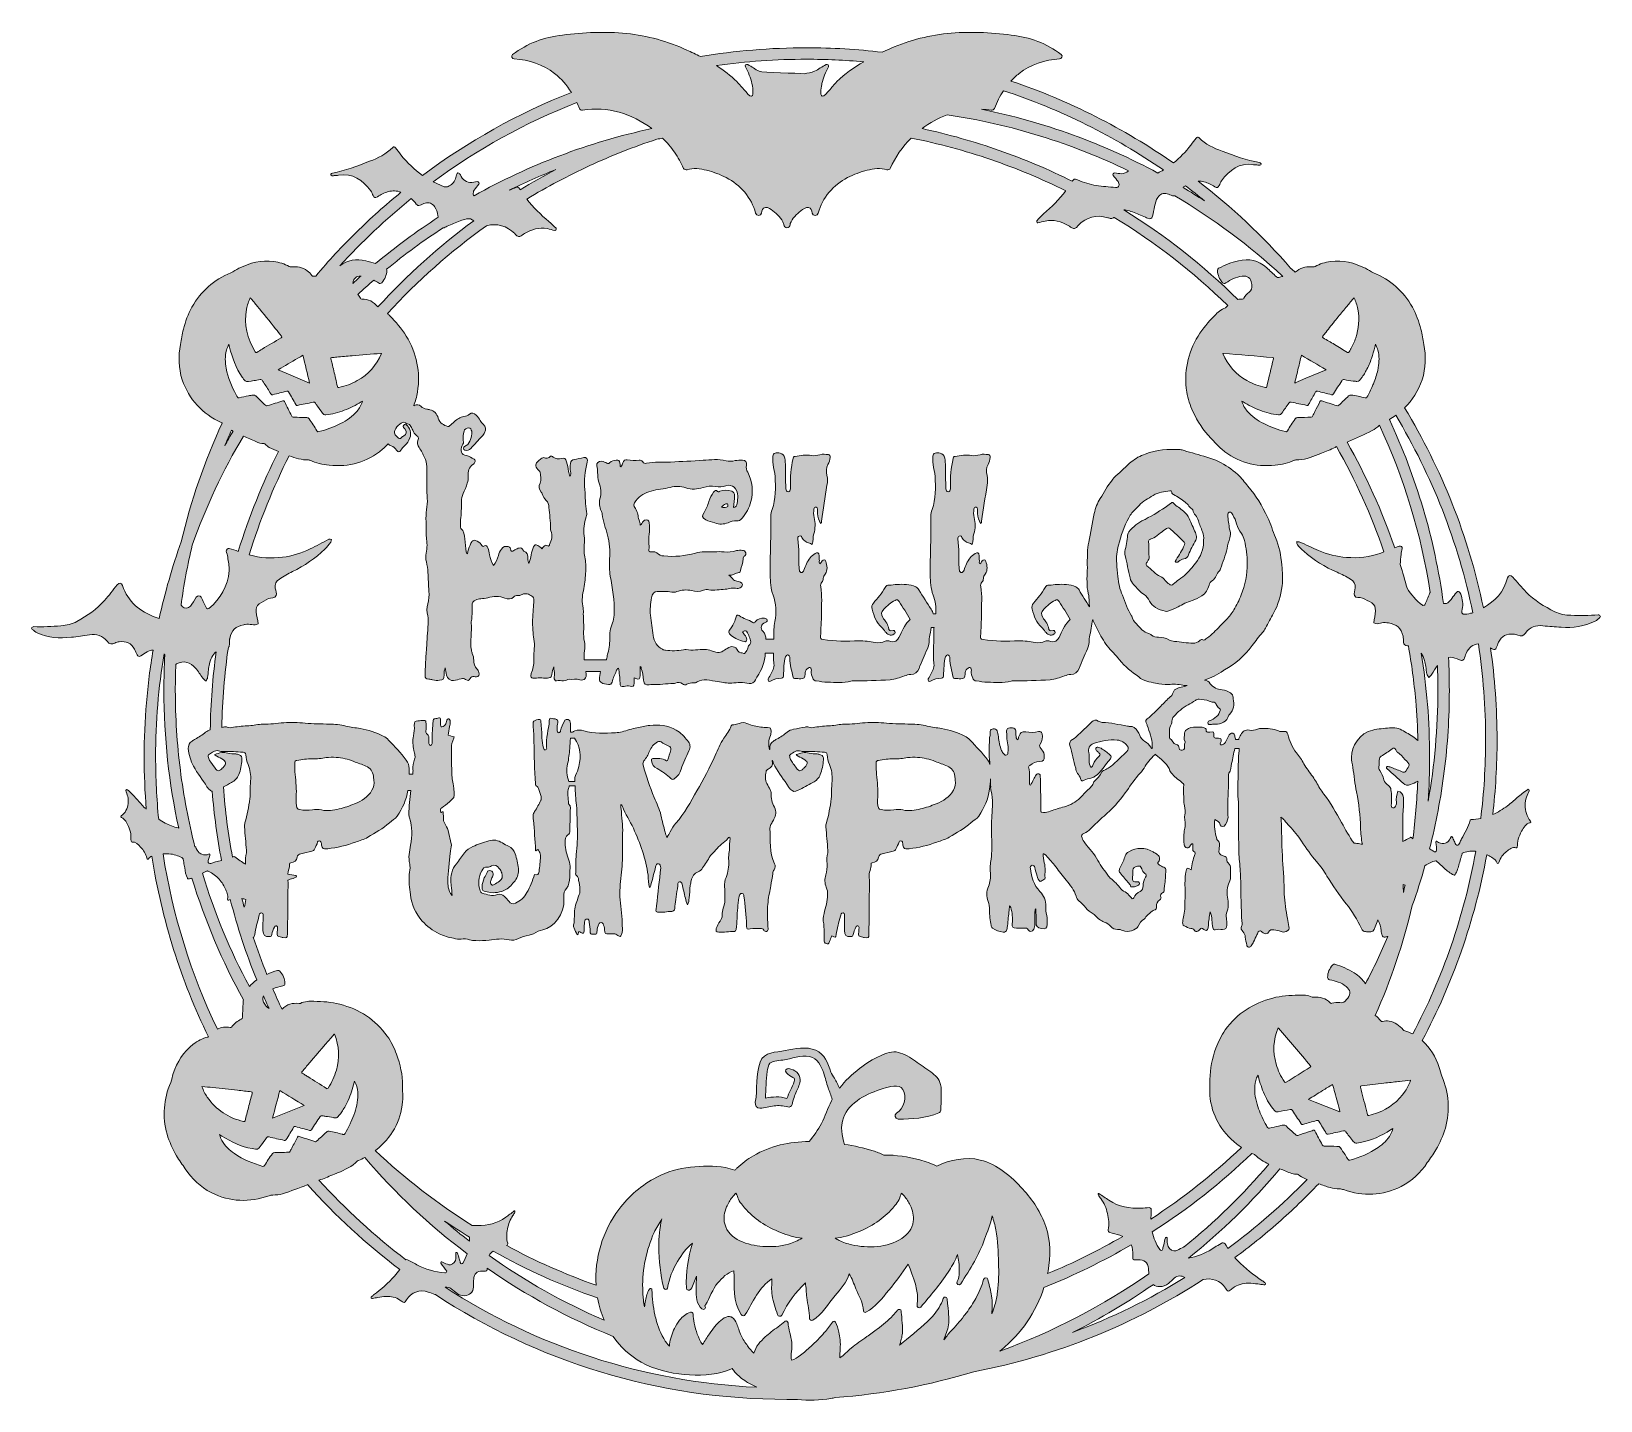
# Model space of a CAD drawing. Extents: x 48 to 952, y -894 to -105.
import ezdxf

# ---------------------------------------------------------------- set-up
doc = ezdxf.new("R2010")
doc.units = 0
doc.header["$MEASUREMENT"] = 0
doc.layers.add('Layer 1', color=7, linetype='Continuous', lineweight=0)

msp = doc.modelspace()

# ---------------------------------------------------------------- hatches: boundary and pattern name
at = {"layer": 'Layer 1', "true_color": 0x000000, "transparency": 33554687}
h = msp.add_hatch(color=18, dxfattribs=at)
h.dxf.hatch_style = 2
edge = h.paths.add_edge_path()
edge.add_spline(control_points=[(882.92, -558.97), (881.12, -559.33), (879.3, -559.51), (877.44, -559.49), (877.17, -559.49), (876.99, -559.69), (876.92, -559.96), (875.89, -563.95), (873.62, -567.21), (871.85, -570.72), (871.49, -571.45), (871.17, -572.24), (870.81, -572.98), (870.49, -573.63), (869.96, -574.68), (869.15, -574.22), (868.45, -573.82), (868.01, -572.8), (867.65, -572.04), (867.25, -571.21), (866.92, -570.33), (866.48, -569.53), (866.32, -569.24), (865.98, -569.25), (865.87, -569.51), (865.35, -570.65), (864.49, -572.02), (863.42, -572.77), (863.43, -572.75), (863.43, -572.73), (863.44, -572.71), (863.58, -572.56), (860.52, -574.56), (857.54, -571.96), (857.31, -571.76), (857.01, -571.98), (857.03, -572.3), (857.09, -573.22), (857.29, -574.14), (857.41, -575.05), (857.51, -575.88), (857.7, -576.98), (857.33, -577.7), (856.89, -578.52), (855.88, -577.92), (855.25, -577.55), (854.64, -577.18), (854.05, -576.77), (853.44, -576.4), (857.17, -561.78), (860.02, -546.83), (861.95, -531.59), (863.87, -516.35), (864.85, -500.82), (864.85, -485.07), (864.85, -478.72), (864.69, -472.42), (864.37, -466.14), (865.92, -465.87), (867.62, -466.12), (869.45, -467), (870.23, -467.37), (871.07, -467.73), (871.89, -467.83), (872.35, -467.87), (873.11, -467.49), (873.3, -467.1), (873.82, -466.04), (874.01, -464.84), (874.49, -463.77), (875.97, -460.46), (878.58, -458.55), (881.57, -458.32), (882.95, -467.32), (883.99, -476.44), (884.69, -485.65), (885.39, -494.86), (885.75, -504.17), (885.75, -513.55), (885.75, -528.94), (884.78, -544.09), (882.92, -558.97)], knot_values=[0, 0, 0, 0, 1, 1, 1, 2, 2, 2, 3, 3, 3, 4, 4, 4, 5, 5, 5, 6, 6, 6, 7, 7, 7, 8, 8, 8, 9, 9, 9, 10, 10, 10, 11, 11, 11, 12, 12, 12, 13, 13, 13, 14, 14, 14, 15, 15, 15, 16, 16, 16, 17, 17, 17, 18, 18, 18, 19, 19, 19, 20, 20, 20, 21, 21, 21, 22, 22, 22, 23, 23, 23, 24, 24, 24, 25, 25, 25, 26, 26, 26, 27, 27, 27, 27], degree=3, periodic=0)
edge = h.paths.add_edge_path()
edge.add_spline(control_points=[(843.8, -683.09), (842.33, -682.33), (840.77, -681.73), (839.13, -681.32), (838.75, -681.22), (838.49, -681.01), (838.23, -680.7), (836.09, -678.13), (833.52, -676.22), (830.12, -675.68), (828.83, -675.48), (827.56, -675.52), (826.3, -675.81), (825.94, -675.89), (825.68, -675.91), (825.41, -675.56), (824.47, -674.35), (823.4, -673.29), (822.19, -672.41), (831.13, -652.15), (838.3, -630.96), (843.51, -609), (846.2, -601.51), (848.63, -593.89), (850.82, -586.17), (851.75, -585.49), (852.73, -584.88), (853.77, -584.43), (854.83, -583.97), (856, -583.47), (857.15, -583.37), (857.15, -583.37), (857.2, -583.37), (857.2, -583.37), (857.35, -583.47), (857.49, -583.62), (857.63, -583.72), (858.15, -584.11), (858.63, -584.52), (859.11, -584.97), (860.02, -585.83), (860.95, -586.63), (861.88, -587.45), (863.57, -588.99), (865.3, -590.64), (867.34, -591.45), (867.48, -591.59), (867.67, -591.65), (867.83, -591.58), (868.01, -591.55), (868.12, -591.41), (868.18, -591.21), (869.44, -589.43), (870.01, -587.1), (870.61, -584.89), (870.94, -583.69), (871.29, -582.51), (871.58, -581.31), (871.74, -580.67), (871.92, -580.05), (872.15, -579.45), (872.22, -579.29), (872.25, -579.08), (872.32, -578.92), (872.34, -578.91), (872.35, -578.91), (872.37, -578.9), (873.39, -578.35), (874.64, -578.15), (875.78, -577.96), (877.05, -577.75), (878.37, -577.72), (879.68, -577.84), (879.81, -577.85), (879.92, -577.89), (880.05, -577.9), (873.37, -615.24), (860.97, -650.6), (843.8, -683.09)], knot_values=[0, 0, 0, 0, 1, 1, 1, 2, 2, 2, 3, 3, 3, 4, 4, 4, 5, 5, 5, 6, 6, 6, 7, 7, 7, 8, 8, 8, 9, 9, 9, 10, 10, 10, 11, 11, 11, 12, 12, 12, 13, 13, 13, 14, 14, 14, 15, 15, 15, 16, 16, 16, 17, 17, 17, 18, 18, 18, 19, 19, 19, 20, 20, 20, 21, 21, 21, 22, 22, 22, 23, 23, 23, 24, 24, 24, 25, 25, 25, 26, 26, 26, 26], degree=3, periodic=0)
edge = h.paths.add_edge_path()
edge.add_spline(control_points=[(839.43, -716), (835.39, -722.02), (829.96, -726.01), (823.52, -728.48), (821.9, -729.1), (820.25, -729.62), (818.52, -730.05), (818.06, -730.17), (817.86, -730.12), (817.72, -729.6), (817.45, -728.51), (817.16, -727.44), (816.89, -726.37), (815.81, -722.17), (814.72, -717.98), (813.6, -713.78), (813.42, -713.15), (813.53, -713), (814.18, -712.93), (818.5, -712.37), (822.82, -711.88), (827.15, -711.41), (829.95, -711.1), (832.75, -710.81), (835.55, -710.53), (835.77, -710.5), (835.99, -710.48), (836.21, -710.46), (838.28, -710.24), (840.36, -710.03), (842.51, -709.8), (841.74, -712.08), (840.7, -714.1), (839.43, -716)], knot_values=[0, 0, 0, 0, 1, 1, 1, 2, 2, 2, 3, 3, 3, 4, 4, 4, 5, 5, 5, 6, 6, 6, 7, 7, 7, 8, 8, 8, 9, 9, 9, 10, 10, 10, 11, 11, 11, 11], degree=3, periodic=0)
edge = h.paths.add_edge_path()
edge.add_spline(control_points=[(831, -741.01), (829.22, -744.11), (826.67, -746.49), (823.77, -748.51), (818.8, -751.99), (813.21, -754.13), (807.45, -755.85), (806.92, -756.02), (806.75, -755.77), (806.52, -755.4), (805.94, -754.46), (805.35, -753.52), (804.75, -752.59), (803.86, -751.2), (802.92, -749.84), (801.88, -748.54), (801.52, -748.08), (801.14, -747.85), (800.53, -747.85), (800.53, -747.85), (800.12, -747.85), (800.12, -747.85), (797.67, -747.83), (795.22, -747.76), (792.78, -747.76), (792.19, -747.76), (791.94, -747.55), (791.68, -747.06), (790.27, -744.36), (788.8, -741.68), (787.38, -738.97), (787.14, -738.52), (786.93, -738.41), (786.42, -738.58), (785.53, -738.89), (784.64, -739.19), (783.75, -739.49), (781.7, -740.18), (779.64, -740.86), (777.58, -741.57), (777.14, -741.72), (776.87, -741.66), (776.53, -741.35), (776.07, -740.92), (775.6, -740.5), (775.14, -740.08), (773.7, -738.76), (772.24, -737.45), (770.83, -736.11), (770.33, -735.64), (769.86, -735.52), (769.23, -735.62), (768.31, -735.76), (767.4, -735.92), (766.51, -736.12), (764.76, -736.49), (763.03, -736.94), (761.31, -737.42), (760.7, -737.58), (760.41, -737.45), (760.11, -736.92), (759.67, -736.18), (759.25, -735.43), (758.84, -734.67), (757.14, -731.54), (755.64, -728.3), (754.52, -724.9), (753.26, -721.05), (752.47, -717.14), (752.79, -713.07), (752.96, -710.93), (753.39, -708.83), (754.64, -706.77), (754.74, -707.18), (754.79, -707.4), (754.85, -707.61), (755.74, -711.14), (756.84, -714.58), (758.34, -717.89), (759.86, -721.23), (761.65, -724.4), (764.09, -727.17), (764.41, -727.54), (764.73, -727.77), (765.1, -727.87), (765.41, -727.97), (765.78, -727.97), (766.2, -727.89), (768.52, -727.43), (770.86, -727.09), (773.18, -726.65), (773.76, -726.55), (774.08, -726.67), (774.43, -727.17), (774.44, -727.2), (774.46, -727.22), (774.47, -727.24), (776.05, -729.65), (777.68, -732.02), (779.26, -734.43), (779.34, -734.55), (779.41, -734.67), (779.5, -734.78), (779.78, -735.22), (780.03, -735.31), (780.54, -735.16), (783.13, -734.41), (785.75, -733.74), (788.34, -732.98), (788.44, -732.95), (788.52, -732.92), (788.61, -732.9), (789.15, -732.75), (789.4, -732.87), (789.68, -733.32), (791.09, -735.7), (792.55, -738.05), (793.95, -740.43), (794.26, -740.95), (794.53, -741.05), (795.11, -740.91), (798.02, -740.22), (800.94, -739.59), (803.85, -738.89), (804.52, -738.72), (804.87, -738.88), (805.25, -739.42), (805.52, -739.81), (805.8, -740.18), (806.09, -740.56), (806.85, -741.59), (807.63, -742.62), (808.42, -743.65), (809.32, -744.83), (809.8, -745.48), (810.38, -745.77), (811.06, -746.12), (811.87, -745.98), (813.66, -745.65), (819.96, -744.5), (825.62, -741.76), (831.01, -738.41), (831.4, -738.16), (831.79, -737.91), (832.35, -737.56), (832, -738.91), (831.57, -739.99), (831, -741.01)], knot_values=[0, 0, 0, 0, 1, 1, 1, 2, 2, 2, 3, 3, 3, 4, 4, 4, 5, 5, 5, 6, 6, 6, 7, 7, 7, 8, 8, 8, 9, 9, 9, 10, 10, 10, 11, 11, 11, 12, 12, 12, 13, 13, 13, 14, 14, 14, 15, 15, 15, 16, 16, 16, 17, 17, 17, 18, 18, 18, 19, 19, 19, 20, 20, 20, 21, 21, 21, 22, 22, 22, 23, 23, 23, 24, 24, 24, 25, 25, 25, 26, 26, 26, 27, 27, 27, 28, 28, 28, 29, 29, 29, 30, 30, 30, 31, 31, 31, 32, 32, 32, 33, 33, 33, 34, 34, 34, 35, 35, 35, 36, 36, 36, 37, 37, 37, 38, 38, 38, 39, 39, 39, 40, 40, 40, 41, 41, 41, 42, 42, 42, 43, 43, 43, 44, 44, 44, 45, 45, 45, 46, 46, 46, 47, 47, 47, 48, 48, 48, 49, 49, 49, 49], degree=3, periodic=0)
edge = h.paths.add_edge_path()
edge.add_spline(control_points=[(737.31, -806.69), (737.23, -806.55), (737.13, -806.42), (737.05, -806.28), (734.71, -802.06), (734.61, -803.21), (731.48, -804.95), (730.3, -805.6), (729.17, -806.32), (728.04, -807.05), (723.83, -809.73), (719.27, -811.33), (714.52, -812.37), (733.76, -796.94), (751.42, -779.64), (767.24, -760.73), (769.51, -761.69), (771.73, -762.78), (774.12, -763.47), (775.1, -763.75), (776.08, -763.96), (777.11, -763.84), (777.34, -763.82), (777.54, -763.8), (777.74, -764.03), (778.88, -765.25), (780.39, -765.92), (781.91, -766.5), (782.24, -766.63), (782.57, -766.74), (782.9, -766.87), (768.84, -781.38), (753.59, -794.71), (737.31, -806.69)], knot_values=[0, 0, 0, 0, 1, 1, 1, 2, 2, 2, 3, 3, 3, 4, 4, 4, 5, 5, 5, 6, 6, 6, 7, 7, 7, 8, 8, 8, 9, 9, 9, 10, 10, 10, 11, 11, 11, 11], degree=3, periodic=0)
edge = h.paths.add_edge_path()
edge.add_spline(control_points=[(647.8, -855.08), (663.96, -847.01), (679.47, -837.81), (694.18, -827.56), (694.2, -827.56), (694.2, -827.55), (694.21, -827.55), (695.18, -828.25), (696.42, -828.63), (697.94, -828.66), (699.84, -828.69), (701.57, -828.18), (703.03, -826.87), (704.15, -825.86), (705.24, -824.81), (706.4, -823.83), (708.3, -822.21), (710.35, -822.13), (712.41, -823.43), (712.43, -823.46), (712.44, -823.47), (712.47, -823.48), (692.14, -836.06), (670.5, -846.67), (647.8, -855.08)], knot_values=[0, 0, 0, 0, 1, 1, 1, 2, 2, 2, 3, 3, 3, 4, 4, 4, 5, 5, 5, 6, 6, 6, 7, 7, 7, 8, 8, 8, 8], degree=3, periodic=0)
edge = h.paths.add_edge_path()
edge.add_spline(control_points=[(606.63, -865.2), (618.24, -855.83), (626.81, -843.27), (631.33, -829.16), (648.75, -822.22), (665.52, -813.99), (681.53, -804.59), (682.34, -806.32), (682.69, -808.33), (682.54, -810.58), (682.49, -811.24), (682.4, -811.91), (682.44, -812.55), (682.46, -812.8), (682.81, -813.2), (683.03, -813.22), (683.84, -813.29), (684.67, -813.22), (685.49, -813.21), (689.3, -813.13), (691.02, -814.58), (691.53, -818.31), (691.64, -819.13), (691.64, -819.96), (691.69, -820.8), (691.7, -820.94), (691.7, -821.09), (691.71, -821.25), (691.7, -821.25), (691.7, -821.25), (691.7, -821.25), (665.42, -839.7), (636.6, -854.77), (605.87, -865.81), (606.12, -865.6), (606.38, -865.4), (606.63, -865.2)], knot_values=[0, 0, 0, 0, 1, 1, 1, 2, 2, 2, 3, 3, 3, 4, 4, 4, 5, 5, 5, 6, 6, 6, 7, 7, 7, 8, 8, 8, 9, 9, 9, 10, 10, 10, 11, 11, 11, 12, 12, 12, 12], degree=3, periodic=0)
edge = h.paths.add_edge_path()
edge.add_spline(control_points=[(604.57, -831.73), (604.24, -834.22), (603.77, -836.7), (603.09, -839.12), (602.62, -840.89), (602.03, -842.62), (601.32, -844.33), (601.35, -842.74), (601.52, -841.15), (601.56, -839.57), (601.59, -838.94), (601.59, -838.3), (601.55, -837.68), (601.44, -836.08), (601.2, -834.47), (600.9, -832.87), (600.38, -830.07), (599.65, -827.28), (599.02, -824.55), (598.73, -823.31), (596.87, -823.38), (596.55, -824.55), (595.47, -828.45), (593.93, -832.05), (592.05, -835.46), (590.48, -838.33), (588.65, -841.07), (586.65, -843.75), (586.19, -844.36), (585.72, -844.97), (585.25, -845.59), (582.81, -848.73), (580.21, -851.69), (577.5, -854.62), (576.14, -856.1), (574.95, -857.77), (573.64, -859.33), (574.52, -856.46), (575.95, -853.69), (576.36, -850.72), (576.56, -849.21), (576.58, -847.7), (576.51, -846.2), (576.41, -843.99), (576.1, -841.77), (575.86, -839.56), (575.74, -838.3), (575.62, -837.05), (575.58, -835.8), (575.54, -834.48), (573.77, -834.29), (573.35, -835.49), (572.7, -837.34), (571.88, -839.06), (570.91, -840.67), (569.12, -843.66), (566.84, -846.3), (564.32, -848.75), (559.3, -853.64), (553.29, -857.81), (548.18, -862.5), (548.81, -860.18), (549.58, -857.91), (549.8, -855.51), (549.93, -854.1), (549.9, -852.67), (549.82, -851.22), (549.69, -849.02), (549.4, -846.81), (549.21, -844.63), (549.15, -844.03), (549.1, -843.44), (549.07, -842.86), (549.01, -841.66), (547.62, -841.4), (546.95, -842.28), (546.14, -843.35), (545.27, -844.37), (544.35, -845.34), (541.62, -848.24), (538.53, -850.74), (535.33, -853.1), (533.34, -854.6), (531.29, -856.03), (529.28, -857.5), (526.28, -859.69), (523.15, -861.81), (520.25, -864.13), (518.07, -865.84), (516.13, -868.31), (513.67, -869.71), (513.63, -866.26), (514.33, -862.84), (513.86, -859.35), (513.66, -857.86), (513.42, -856.35), (513.1, -854.88), (512.69, -852.89), (512.12, -850.94), (511.26, -849.08), (510.93, -848.35), (509.91, -848.52), (509.53, -849.08), (508.09, -851.24), (506.49, -853.27), (504.8, -855.2), (502.36, -857.98), (499.71, -860.57), (496.96, -863.11), (495.05, -864.88), (493.11, -866.63), (491, -868.18), (489.44, -869.35), (487.73, -870.55), (485.84, -871.11), (485.3, -867.77), (486.41, -864.31), (486.01, -860.93), (485.79, -859), (485.34, -857.1), (484.92, -855.22), (484.48, -853.33), (484.06, -851.43), (483.88, -849.5), (483.84, -849.02), (483.57, -848.69), (483.21, -848.54), (483.21, -848.54), (483.21, -848.54), (483.2, -848.54), (482.99, -848.46), (482.75, -848.44), (482.52, -848.52), (482.37, -848.56), (482.21, -848.63), (482.07, -848.75), (479.52, -850.86), (476.8, -852.74), (474.2, -854.77), (473.03, -855.69), (471.87, -856.64), (470.77, -857.67), (467.99, -860.23), (465.2, -863.27), (464.26, -866.97), (462.84, -865.77), (461.64, -864.25), (460.58, -862.77), (459.25, -860.93), (457.8, -858.97), (456.85, -856.91), (456.31, -855.74), (455.91, -854.5), (455.5, -853.28), (455.16, -852.21), (454.8, -851.15), (454.37, -850.11), (453.77, -848.69), (452.98, -847.09), (451.56, -846.32), (451.44, -846.24), (451.31, -846.2), (451.19, -846.15), (450.57, -845.89), (449.93, -845.83), (449.3, -845.92), (447.76, -846.13), (446.27, -847.15), (445.12, -848.12), (443.9, -849.14), (442.79, -850.31), (441.76, -851.57), (440.63, -852.94), (439.59, -854.4), (438.59, -855.83), (437.19, -857.84), (435.86, -859.93), (434.64, -862.07), (432.12, -858.4), (430.72, -854.07), (429.9, -849.67), (429.58, -847.97), (429.35, -846.27), (429.16, -844.59), (429.09, -843.84), (428.48, -843.23), (427.69, -843.46), (425.15, -844.19), (423.08, -845.96), (421.42, -848.07), (420.25, -849.54), (419.3, -851.19), (418.51, -852.75), (417.14, -855.5), (415.92, -858.67), (415.61, -861.84), (415.56, -862.21), (415.54, -862.56), (415.52, -862.93), (415.08, -862.44), (414.64, -861.95), (414.23, -861.43), (411.34, -857.76), (409.5, -853.23), (408.21, -848.77), (407.84, -847.5), (407.5, -846.21), (407.22, -844.92), (406.67, -842.57), (406.24, -840.19), (405.96, -837.8), (405.67, -835.38), (405.51, -832.93), (405.51, -830.49), (405.51, -829.69), (404.44, -829.42), (404.03, -830.09), (402.77, -832.13), (402.11, -834.39), (401.73, -836.7), (401.53, -837.9), (401.4, -839.12), (401.29, -840.34), (400.95, -839.07), (400.73, -837.74), (400.57, -836.4), (400.34, -834.14), (400.29, -831.85), (400.2, -829.74), (399.95, -824.15), (400.5, -818.48), (401.7, -813.02), (402.84, -807.77), (404.48, -802.47), (406.71, -797.57), (407.95, -794.84), (409.64, -792.32), (411.11, -789.71), (409.97, -794.97), (409.29, -800.41), (409.4, -805.67), (409.54, -813.67), (410.21, -821.8), (412.42, -829.52), (412.7, -830.47), (414.35, -830.63), (414.51, -829.52), (415.32, -824.07), (417.5, -818.84), (420.25, -814.11), (422.5, -810.25), (425.28, -806.47), (428.79, -803.65), (426.38, -812.08), (424.82, -820.67), (425.35, -829.5), (425.42, -830.82), (427.17, -831.42), (427.89, -830.2), (429.28, -827.83), (430.1, -825.15), (431.23, -822.66), (431.03, -825.18), (430.84, -827.68), (430.88, -830.21), (430.92, -833.93), (431.13, -838.96), (434.24, -841.54), (435.48, -842.57), (437.11, -840.99), (436.02, -839.76), (435.98, -839.73), (435.96, -839.68), (435.92, -839.65), (436.08, -839.54), (436.21, -839.4), (436.31, -839.22), (438.9, -835.07), (440.3, -830.25), (443.49, -826.47), (445.76, -823.8), (449.02, -820.48), (452.64, -819.6), (453.31, -828.18), (451.62, -837.36), (456.97, -844.8), (457.54, -845.6), (458.73, -845.72), (459.29, -844.8), (463.5, -837.76), (467.33, -828.76), (474.51, -824.16), (474.52, -827.38), (474.28, -830.59), (474.71, -833.76), (475.23, -837.59), (476.75, -841.13), (477.79, -844.81), (478.08, -845.86), (479.71, -846.19), (480.24, -845.13), (483.67, -838.15), (488.39, -831.92), (493.86, -826.42), (494.39, -829.22), (494.33, -832.1), (494.73, -834.92), (495.32, -838.99), (496.01, -843.01), (496.35, -847.1), (496.42, -847.96), (497.28, -848.57), (498.09, -848.1), (503.71, -844.84), (506.96, -838.69), (510.98, -833.82), (513.83, -830.33), (517.92, -826.07), (519.02, -821.39), (520.83, -823.88), (521.81, -827.05), (522.96, -829.86), (524.68, -834.05), (527.23, -838.01), (527.36, -842.66), (527.39, -843.37), (528.16, -843.84), (528.8, -843.48), (534.1, -840.42), (538.15, -835.43), (541.95, -830.75), (545.89, -825.88), (549.73, -820.94), (553.1, -815.67), (555.93, -823.15), (559.63, -831.26), (558.21, -839.23), (558.02, -840.37), (559.47, -841.59), (560.37, -840.49), (565.89, -833.9), (571.44, -827.47), (576.17, -820.27), (577.98, -817.49), (579.68, -814.62), (580.96, -811.55), (581.13, -811.12), (581.32, -810.66), (581.49, -810.19), (581.79, -811.67), (582.04, -813.15), (582.23, -814.65), (582.66, -818.22), (582.97, -822.47), (581.25, -825.76), (580.5, -827.21), (582.61, -828.47), (583.44, -827.05), (586.02, -822.75), (588.77, -818.55), (591.26, -814.2), (593.6, -810.09), (595.46, -805.85), (597.1, -801.4), (598.62, -797.22), (600.56, -792.59), (601.49, -787.91), (602.33, -790.57), (603.14, -793.24), (603.67, -795.99), (604.86, -802.22), (604.93, -808.71), (605.16, -815.04), (605.36, -820.53), (605.32, -826.2), (604.57, -831.73)], knot_values=[0, 0, 0, 0, 1, 1, 1, 2, 2, 2, 3, 3, 3, 4, 4, 4, 5, 5, 5, 6, 6, 6, 7, 7, 7, 8, 8, 8, 9, 9, 9, 10, 10, 10, 11, 11, 11, 12, 12, 12, 13, 13, 13, 14, 14, 14, 15, 15, 15, 16, 16, 16, 17, 17, 17, 18, 18, 18, 19, 19, 19, 20, 20, 20, 21, 21, 21, 22, 22, 22, 23, 23, 23, 24, 24, 24, 25, 25, 25, 26, 26, 26, 27, 27, 27, 28, 28, 28, 29, 29, 29, 30, 30, 30, 31, 31, 31, 32, 32, 32, 33, 33, 33, 34, 34, 34, 35, 35, 35, 36, 36, 36, 37, 37, 37, 38, 38, 38, 39, 39, 39, 40, 40, 40, 41, 41, 41, 42, 42, 42, 43, 43, 43, 44, 44, 44, 45, 45, 45, 46, 46, 46, 47, 47, 47, 48, 48, 48, 49, 49, 49, 50, 50, 50, 51, 51, 51, 52, 52, 52, 53, 53, 53, 54, 54, 54, 55, 55, 55, 56, 56, 56, 57, 57, 57, 58, 58, 58, 59, 59, 59, 60, 60, 60, 61, 61, 61, 62, 62, 62, 63, 63, 63, 64, 64, 64, 65, 65, 65, 66, 66, 66, 67, 67, 67, 68, 68, 68, 69, 69, 69, 70, 70, 70, 71, 71, 71, 72, 72, 72, 73, 73, 73, 74, 74, 74, 75, 75, 75, 76, 76, 76, 77, 77, 77, 78, 78, 78, 79, 79, 79, 80, 80, 80, 81, 81, 81, 82, 82, 82, 83, 83, 83, 84, 84, 84, 85, 85, 85, 86, 86, 86, 87, 87, 87, 88, 88, 88, 89, 89, 89, 90, 90, 90, 91, 91, 91, 92, 92, 92, 93, 93, 93, 94, 94, 94, 95, 95, 95, 96, 96, 96, 97, 97, 97, 98, 98, 98, 99, 99, 99, 100, 100, 100, 101, 101, 101, 102, 102, 102, 103, 103, 103, 104, 104, 104, 105, 105, 105, 106, 106, 106, 107, 107, 107, 108, 108, 108, 109, 109, 109, 110, 110, 110, 111, 111, 111, 112, 112, 112, 113, 113, 113, 114, 114, 114, 115, 115, 115, 116, 116, 116, 117, 117, 117, 118, 118, 118, 119, 119, 119, 120, 120, 120, 121, 121, 121, 122, 122, 122, 123, 123, 123, 124, 124, 124, 125, 125, 125, 125], degree=3, periodic=0)
edge = h.paths.add_edge_path()
edge.add_spline(control_points=[(286.38, -829.08), (287.56, -828.82), (288.75, -829.1), (289.9, -830), (290.96, -830.81), (291.97, -831.69), (293, -832.53), (294.35, -833.62), (295.9, -834.01), (297.58, -833.9), (300.64, -833.7), (302.43, -831.98), (302.72, -828.91), (302.79, -828.18), (302.76, -827.43), (302.77, -826.69), (302.78, -825.95), (302.73, -825.21), (302.8, -824.48), (303.09, -821.16), (304.56, -819.82), (307.92, -819.73), (308.65, -819.71), (309.38, -819.73), (310.1, -819.63), (310.3, -819.61), (310.58, -819.23), (310.59, -819.02), (310.59, -818.69), (310.57, -818.38), (310.52, -818.05), (333.04, -833.7), (357.36, -846.94), (383.12, -857.34), (387.29, -863.38), (392.75, -868.53), (399.37, -872.24), (406.95, -876.49), (415.52, -878.52), (424.12, -879.35), (432.32, -880.12), (441.11, -879.85), (448.96, -877.04), (449.63, -876.8), (450.29, -876.55), (450.95, -876.27), (451.2, -876.15), (451.46, -876.03), (451.72, -875.91), (452.22, -876.58), (452.74, -877.24), (453.3, -877.88), (455.13, -880.01), (457.27, -881.89), (459.9, -883.45), (461.84, -884.61), (463.84, -885.69), (465.9, -886.68), (399.97, -883.57), (338.6, -862.82), (286.38, -829.08)], knot_values=[0, 0, 0, 0, 1, 1, 1, 2, 2, 2, 3, 3, 3, 4, 4, 4, 5, 5, 5, 6, 6, 6, 7, 7, 7, 8, 8, 8, 9, 9, 9, 10, 10, 10, 11, 11, 11, 12, 12, 12, 13, 13, 13, 14, 14, 14, 15, 15, 15, 16, 16, 16, 17, 17, 17, 18, 18, 18, 19, 19, 19, 20, 20, 20, 20], degree=3, periodic=0)
edge = h.paths.add_edge_path()
edge.add_spline(control_points=[(270.07, -816.08), (269.04, -815.49), (268.01, -814.89), (266.95, -814.38), (265.24, -813.53), (264.51, -812.85), (263.79, -813.24), (245.67, -799.48), (228.88, -784.08), (213.65, -767.24), (213.99, -767.18), (214.32, -767.1), (214.66, -767), (217.4, -766.2), (219.93, -764.89), (222.56, -763.84), (223.19, -763.59), (223.81, -763.36), (224.43, -763.1), (228.6, -761.39), (232.68, -759.55), (235.9, -756.25), (236.08, -756.06), (236.3, -755.99), (236.53, -755.91), (237.74, -755.44), (238.9, -754.9), (240.03, -754.28), (257.61, -774.83), (277.38, -793.41), (299, -809.69), (298.4, -811.54), (297.6, -813.34), (296.57, -815.08), (296.44, -815.31), (296.17, -815.55), (295.93, -815.59), (295.4, -815.68), (295.22, -815.22), (295.09, -814.81), (294.85, -814.11), (294.66, -813.39), (294.45, -812.68), (294.13, -811.55), (293.83, -810.4), (293.45, -809.28), (293.39, -809.11), (292.99, -809.01), (292.73, -808.92), (292.71, -808.92), (292.52, -809.15), (292.52, -809.28), (292.53, -810.32), (292.6, -811.35), (292.58, -812.38), (292.55, -814.07), (291.04, -815.85), (289.38, -816.06), (288.83, -816.13), (288.18, -816.01), (287.65, -815.8), (286.56, -815.38), (285.5, -814.84), (284.42, -814.35), (284.3, -814.31), (284.03, -814.33), (284.02, -814.38), (283.93, -814.64), (283.77, -815.01), (283.89, -815.18), (284.99, -816.74), (286.17, -818.27), (287.28, -819.84), (287.36, -819.95), (287.17, -820.4), (286.99, -820.54), (286.78, -820.71), (286.44, -820.78), (286.17, -820.74), (280.53, -820.15), (275.08, -818.95), (270.07, -816.08)], knot_values=[0, 0, 0, 0, 1, 1, 1, 2, 2, 2, 3, 3, 3, 4, 4, 4, 5, 5, 5, 6, 6, 6, 7, 7, 7, 8, 8, 8, 9, 9, 9, 10, 10, 10, 11, 11, 11, 12, 12, 12, 13, 13, 13, 14, 14, 14, 15, 15, 15, 16, 16, 16, 17, 17, 17, 18, 18, 18, 19, 19, 19, 20, 20, 20, 21, 21, 21, 22, 22, 22, 23, 23, 23, 24, 24, 24, 25, 25, 25, 26, 26, 26, 27, 27, 27, 27], degree=3, periodic=0)
edge = h.paths.add_edge_path()
edge.add_spline(control_points=[(211.2, -745.1), (208.25, -744.09), (205.29, -743.12), (202.35, -742.11), (201.85, -741.94), (201.64, -742.05), (201.39, -742.5), (200.28, -744.61), (199.15, -746.7), (198.04, -748.81), (197.72, -749.39), (197.4, -749.99), (197.08, -750.59), (196.84, -751.08), (196.58, -751.29), (196, -751.29), (194.54, -751.29), (193.09, -751.31), (191.64, -751.35), (190.51, -751.36), (189.38, -751.38), (188.25, -751.38), (187.64, -751.38), (187.26, -751.61), (186.9, -752.06), (185.18, -754.24), (183.71, -756.58), (182.25, -758.93), (182.02, -759.3), (181.86, -759.55), (181.33, -759.38), (175.57, -757.66), (169.98, -755.52), (165, -752.04), (162.1, -750.02), (159.56, -747.64), (157.78, -744.53), (157.2, -743.52), (156.78, -742.44), (156.43, -741.09), (156.99, -741.44), (157.38, -741.69), (157.77, -741.94), (163.16, -745.29), (168.8, -748.03), (175.12, -749.18), (178.39, -749.78), (178.39, -749.78), (180.35, -747.18), (181.41, -745.77), (182.5, -744.38), (183.53, -742.95), (183.9, -742.43), (184.22, -742.26), (184.85, -742.41), (184.87, -742.41), (184.9, -742.41), (184.92, -742.42), (187.82, -743.12), (190.75, -743.75), (193.66, -744.44), (194.07, -744.53), (194.32, -744.52), (194.53, -744.32), (194.64, -744.24), (194.72, -744.11), (194.81, -743.96), (196.22, -741.58), (197.68, -739.23), (199.09, -736.85), (199.38, -736.39), (199.62, -736.28), (200.16, -736.43), (202.85, -737.22), (205.55, -737.91), (208.23, -738.69), (208.74, -738.84), (208.99, -738.75), (209.28, -738.31), (210.95, -735.76), (212.68, -733.25), (214.35, -730.7), (214.68, -730.19), (215.01, -730.08), (215.6, -730.18), (216.27, -730.31), (216.94, -730.43), (217.61, -730.55), (219.02, -730.78), (220.45, -731.02), (221.86, -731.29), (222.09, -731.32), (222.33, -731.37), (222.56, -731.42), (223.47, -731.59), (224.07, -731.41), (224.69, -730.7), (225.01, -730.34), (225.33, -729.96), (225.62, -729.58), (226.17, -728.88), (226.7, -728.15), (227.19, -727.41), (228.43, -725.51), (229.49, -723.5), (230.43, -721.42), (231.93, -718.11), (233.03, -714.67), (233.91, -711.14), (233.97, -710.93), (234.02, -710.71), (234.13, -710.3), (235.39, -712.36), (235.81, -714.46), (235.97, -716.6), (236.29, -720.67), (235.5, -724.58), (234.24, -728.43), (233.63, -730.31), (232.89, -732.15), (232.07, -733.94), (231.81, -734.51), (231.54, -735.08), (231.26, -735.64), (230.47, -737.25), (229.61, -738.84), (228.7, -740.39), (228.69, -740.42), (228.68, -740.43), (228.67, -740.45), (228.36, -740.98), (228.08, -741.11), (227.47, -740.95), (227.35, -740.91), (227.22, -740.88), (227.1, -740.85), (224.61, -740.16), (222.1, -739.54), (219.55, -739.15), (218.92, -739.05), (218.45, -739.17), (217.95, -739.64), (216.07, -741.42), (214.14, -743.12), (212.25, -744.88), (211.9, -745.19), (211.63, -745.25), (211.2, -745.1)], knot_values=[0, 0, 0, 0, 1, 1, 1, 2, 2, 2, 3, 3, 3, 4, 4, 4, 5, 5, 5, 6, 6, 6, 7, 7, 7, 8, 8, 8, 9, 9, 9, 10, 10, 10, 11, 11, 11, 12, 12, 12, 13, 13, 13, 14, 14, 14, 15, 15, 15, 16, 16, 16, 17, 17, 17, 18, 18, 18, 19, 19, 19, 20, 20, 20, 21, 21, 21, 22, 22, 22, 23, 23, 23, 24, 24, 24, 25, 25, 25, 26, 26, 26, 27, 27, 27, 28, 28, 28, 29, 29, 29, 30, 30, 30, 31, 31, 31, 32, 32, 32, 33, 33, 33, 34, 34, 34, 35, 35, 35, 36, 36, 36, 37, 37, 37, 38, 38, 38, 39, 39, 39, 40, 40, 40, 41, 41, 41, 42, 42, 42, 43, 43, 43, 44, 44, 44, 45, 45, 45, 46, 46, 46, 47, 47, 47, 48, 48, 48, 49, 49, 49, 49], degree=3, periodic=0)
edge = h.paths.add_edge_path()
edge.add_spline(control_points=[(149.35, -719.53), (148.06, -717.63), (147.04, -715.61), (146.25, -713.33), (148.4, -713.56), (150.49, -713.77), (152.57, -713.98), (157.32, -714.47), (162.06, -714.97), (166.8, -715.53), (169.4, -715.82), (171.99, -716.13), (174.59, -716.45), (175.25, -716.53), (175.34, -716.68), (175.18, -717.31), (174.46, -720.01), (173.74, -722.7), (173.05, -725.41), (172.38, -727.97), (171.72, -730.55), (171.06, -733.12), (170.92, -733.65), (170.71, -733.7), (170.25, -733.58), (161.6, -731.39), (154.4, -727.04), (149.35, -719.53)], knot_values=[0, 0, 0, 0, 1, 1, 1, 2, 2, 2, 3, 3, 3, 4, 4, 4, 5, 5, 5, 6, 6, 6, 7, 7, 7, 8, 8, 8, 9, 9, 9, 9], degree=3, periodic=0)
edge = h.paths.add_edge_path()
edge.add_spline(control_points=[(123.85, -579.25), (125.37, -579.14), (126.9, -579.17), (128.41, -579.39), (129.68, -579.58), (130.93, -579.9), (132.15, -580.37), (133.22, -580.78), (134.39, -581.23), (135.32, -581.94), (135.33, -581.95), (135.35, -581.95), (135.36, -581.96), (135.4, -582.11), (135.42, -582.3), (135.46, -582.44), (135.62, -583.01), (135.72, -583.57), (135.79, -584.15), (135.93, -585.24), (136.15, -586.32), (136.32, -587.41), (136.64, -589.42), (136.91, -591.51), (137.92, -593.31), (137.95, -593.49), (138.05, -593.64), (138.22, -593.7), (138.36, -593.79), (138.55, -593.79), (138.7, -593.71), (139.3, -593.64), (139.89, -593.5), (140.46, -593.31), (140.46, -593.32), (140.46, -593.32), (140.46, -593.32), (147.98, -617.86), (157.98, -641.33), (170.18, -663.42), (170.06, -664.12), (169.99, -664.84), (169.94, -665.58), (169.8, -668.19), (169.71, -670.8), (169.61, -673.41), (169.59, -673.96), (169.43, -674.31), (168.88, -674.58), (166.68, -675.62), (164.86, -677.18), (163.37, -679.09), (163.1, -679.43), (162.83, -679.42), (162.47, -679.34), (161.21, -679.05), (159.93, -679.01), (158.66, -679.21), (157.4, -679.41), (156.25, -679.8), (155.2, -680.34), (140.08, -648.88), (129.36, -614.91), (123.85, -579.25)], knot_values=[0, 0, 0, 0, 1, 1, 1, 2, 2, 2, 3, 3, 3, 4, 4, 4, 5, 5, 5, 6, 6, 6, 7, 7, 7, 8, 8, 8, 9, 9, 9, 10, 10, 10, 11, 11, 11, 12, 12, 12, 13, 13, 13, 14, 14, 14, 15, 15, 15, 16, 16, 16, 17, 17, 17, 18, 18, 18, 19, 19, 19, 20, 20, 20, 21, 21, 21, 21], degree=3, periodic=0)
edge = h.paths.add_edge_path()
edge.add_spline(control_points=[(119.57, -523.42), (119.57, -503.21), (121.23, -483.4), (124.42, -464.09), (124.58, -464.25), (124.74, -464.4), (124.89, -464.58), (124.51, -471.36), (124.32, -478.19), (124.32, -485.07), (124.32, -512.29), (127.28, -538.85), (132.89, -564.42), (132.89, -564.43), (132.89, -564.44), (132.9, -564.45), (132.84, -564.41), (132.78, -564.35), (132.7, -564.34), (130.03, -563.74), (127.48, -562.8), (125.04, -561.55), (123.76, -560.89), (122.54, -560.15), (121.34, -559.36), (120.17, -547.54), (119.57, -535.55), (119.57, -523.42)], knot_values=[0, 0, 0, 0, 1, 1, 1, 2, 2, 2, 3, 3, 3, 4, 4, 4, 5, 5, 5, 6, 6, 6, 7, 7, 7, 8, 8, 8, 9, 9, 9, 9], degree=3, periodic=0)
edge = h.paths.add_edge_path()
edge.add_spline(control_points=[(131.23, -470.1), (131.23, -470.1), (131.23, -470.1), (131.23, -470.09), (131.36, -470.02), (131.5, -469.96), (131.63, -469.89), (135.95, -467.57), (139.56, -468.87), (142.59, -472.29), (144.15, -474.03), (145.29, -476.13), (146.7, -478.01), (147.2, -478.69), (147.97, -479.16), (148.62, -479.72), (148.93, -479.05), (149.42, -478.41), (149.55, -477.71), (149.78, -476.26), (149.79, -474.78), (149.98, -473.32), (150.12, -472.16), (150.32, -470.99), (150.58, -469.85), (151.27, -466.91), (152.47, -464.51), (154.44, -462.92), (152.43, -477.6), (151.27, -492.57), (151.04, -507.75), (150.07, -508.04), (149.17, -508.52), (148.39, -509.18), (146.57, -510.77), (144.53, -512.12), (142.36, -513.19), (141.71, -513.51), (141.15, -513.94), (140.53, -514.32), (139, -515.19), (138.16, -516.91), (138.4, -518.66), (138.75, -522.21), (139.77, -525.67), (141.42, -528.83), (143.55, -533.03), (146.78, -536.56), (149.13, -540.65), (149.44, -541.13), (149.8, -541.57), (150.22, -541.96), (150.93, -542.68), (151.53, -543.1), (152.17, -543.24), (153.24, -556.76), (155.05, -570.08), (157.54, -583.15), (157.54, -583.15), (157.54, -583.16), (157.54, -583.16), (156.39, -583.42), (155.25, -583.67), (154.12, -583.97), (153.39, -584.17), (152.67, -584.43), (151.94, -584.63), (151.31, -584.81), (150.26, -585.09), (149.93, -584.29), (149.66, -583.61), (149.97, -582.7), (150.17, -582.03), (150.39, -581.28), (150.69, -580.55), (150.85, -579.77), (150.91, -579.51), (150.64, -579.27), (150.4, -579.37), (147.23, -580.91), (144.51, -578.52), (144.63, -578.69), (144.64, -578.7), (144.64, -578.72), (144.65, -578.75), (143.7, -577.87), (143.04, -576.51), (142.67, -575.43), (142.6, -575.24), (142.4, -575.15), (142.23, -575.21), (138.55, -560.8), (135.71, -546.03), (133.81, -530.99), (131.91, -515.95), (130.92, -500.62), (130.92, -485.07), (130.92, -480.06), (131.03, -475.06), (131.23, -470.1)], knot_values=[0, 0, 0, 0, 1, 1, 1, 2, 2, 2, 3, 3, 3, 4, 4, 4, 5, 5, 5, 6, 6, 6, 7, 7, 7, 8, 8, 8, 9, 9, 9, 10, 10, 10, 11, 11, 11, 12, 12, 12, 13, 13, 13, 14, 14, 14, 15, 15, 15, 16, 16, 16, 17, 17, 17, 18, 18, 18, 19, 19, 19, 20, 20, 20, 21, 21, 21, 22, 22, 22, 23, 23, 23, 24, 24, 24, 25, 25, 25, 26, 26, 26, 27, 27, 27, 28, 28, 28, 29, 29, 29, 30, 30, 30, 31, 31, 31, 32, 32, 32, 33, 33, 33, 33], degree=3, periodic=0)
edge = h.paths.add_edge_path()
edge.add_spline(control_points=[(140.65, -401.35), (148.51, -379.36), (158.43, -358.35), (170.17, -338.54), (172.55, -339.63), (174.97, -340.66), (177.35, -341.72), (178.84, -342.38), (180.39, -342.95), (182.06, -342.88), (182.35, -342.87), (182.48, -343.02), (182.64, -343.21), (183.3, -344), (184.13, -344.55), (185.02, -345.05), (186.74, -345.98), (188.57, -346.67), (190.38, -347.37), (181.11, -365.75), (173.33, -385.02), (167.2, -405.01), (165.44, -404.43), (163.66, -403.84), (161.9, -403.27), (161.19, -403.04), (160.09, -404.09), (160.26, -404.83), (160.52, -405.98), (160.94, -407.1), (161.1, -408.26), (161.46, -410.87), (162.12, -413.54), (161.91, -416.11), (161.19, -425.08), (156.89, -432.21), (150.25, -437.98), (150, -438.19), (148.97, -438.01), (148.82, -437.74), (147.72, -435.66), (146.79, -433.52), (145.76, -431.42), (145.2, -430.31), (143.65, -430.36), (142.95, -431.47), (141.85, -433.17), (140.85, -434.96), (139.62, -436.56), (138.51, -438.01), (136.24, -438.04), (134.95, -436.82), (134.69, -436.57), (134.46, -436.31), (134.22, -436.05), (135.8, -424.3), (137.96, -412.73), (140.65, -401.35)], knot_values=[0, 0, 0, 0, 1, 1, 1, 2, 2, 2, 3, 3, 3, 4, 4, 4, 5, 5, 5, 6, 6, 6, 7, 7, 7, 8, 8, 8, 9, 9, 9, 10, 10, 10, 11, 11, 11, 12, 12, 12, 13, 13, 13, 14, 14, 14, 15, 15, 15, 16, 16, 16, 17, 17, 17, 18, 18, 18, 19, 19, 19, 19], degree=3, periodic=0)
edge = h.paths.add_edge_path()
edge.add_spline(control_points=[(163.27, -335.18), (163.39, -335.26), (163.52, -335.32), (163.64, -335.39), (163.83, -335.48), (164, -335.58), (164.19, -335.67), (162.54, -338.46), (160.93, -341.27), (159.36, -344.12), (160.61, -341.12), (161.92, -338.13), (163.27, -335.18)], knot_values=[0, 0, 0, 0, 1, 1, 1, 2, 2, 2, 3, 3, 3, 4, 4, 4, 4], degree=3, periodic=0)
edge = h.paths.add_edge_path()
edge.add_spline(control_points=[(160.36, -289.09), (160.66, -287.96), (161.12, -286.9), (161.83, -285.68), (161.98, -286.32), (162.07, -286.78), (162.18, -287.23), (163.66, -293.41), (165.76, -299.32), (169.43, -304.58), (169.87, -305.23), (170.21, -305.72), (170.53, -306.09), (171.51, -307.29), (172.1, -307.2), (174.57, -306.84), (175.7, -306.68), (176.84, -306.52), (177.97, -306.35), (178.58, -306.25), (179.19, -306.16), (179.79, -306.05), (180.44, -305.95), (180.8, -306.08), (181.15, -306.66), (181.47, -307.18), (181.79, -307.69), (182.12, -308.19), (183.39, -310.2), (184.68, -312.19), (185.93, -314.2), (185.94, -314.22), (185.94, -314.23), (185.95, -314.24), (186.27, -314.75), (186.53, -314.86), (187.11, -314.71), (189.79, -314), (192.47, -313.37), (195.15, -312.66), (195.67, -312.53), (195.93, -312.62), (196.2, -313.11), (197.56, -315.56), (199, -317.96), (200.36, -320.39), (200.62, -320.86), (200.86, -320.97), (201.36, -320.85), (202.8, -320.56), (204.22, -320.26), (205.66, -319.97), (207.21, -319.66), (208.78, -319.34), (210.33, -319.02), (210.92, -318.89), (211.23, -319.04), (211.58, -319.52), (211.95, -320.05), (212.33, -320.59), (212.7, -321.12), (213.69, -322.5), (214.7, -323.89), (215.67, -325.3), (216.19, -326.06), (216.74, -326.34), (217.68, -326.27), (221.36, -326.01), (224.86, -325.03), (228.28, -323.72), (231.68, -322.41), (234.89, -320.73), (238, -318.85), (238.19, -318.73), (238.37, -318.63), (238.74, -318.4), (238.17, -320.76), (237.01, -322.54), (235.63, -324.18), (232.99, -327.3), (229.67, -329.53), (226.07, -331.38), (222.12, -333.41), (217.93, -334.85), (213.66, -336.01), (213.06, -336.17), (212.76, -336.07), (212.46, -335.52), (211.12, -333.18), (209.72, -330.86), (208.09, -328.7), (208.09, -328.69), (208.08, -328.69), (208.08, -328.67), (207.71, -328.16), (207.28, -327.92), (206.6, -327.9), (204.75, -327.86), (202.91, -327.78), (201.05, -327.7), (200.32, -327.66), (199.59, -327.64), (198.86, -327.61), (198.4, -327.6), (198.16, -327.45), (197.95, -327.04), (196.58, -324.25), (195.15, -321.49), (193.78, -318.69), (193.53, -318.2), (193.29, -318.14), (192.81, -318.3), (189.89, -319.22), (186.98, -320.1), (184.06, -321.03), (183.54, -321.19), (183.21, -321.16), (182.8, -320.76), (182.53, -320.49), (182.25, -320.22), (181.97, -319.94), (180.4, -318.4), (178.79, -316.91), (177.23, -315.37), (177.2, -315.35), (177.17, -315.32), (177.14, -315.3), (176.73, -314.92), (176.32, -314.84), (175.78, -314.91), (174.85, -315.02), (173.93, -315.17), (173.03, -315.33), (171.23, -315.66), (169.44, -316.09), (167.65, -316.52), (167.24, -316.63), (166.94, -316.69), (166.67, -316.2), (166.4, -315.72), (166.14, -315.23), (165.88, -314.73), (163.34, -309.91), (161.21, -304.92), (160.23, -299.5), (159.58, -296.03), (159.44, -292.55), (160.36, -289.09)], knot_values=[0, 0, 0, 0, 1, 1, 1, 2, 2, 2, 3, 3, 3, 4, 4, 4, 5, 5, 5, 6, 6, 6, 7, 7, 7, 8, 8, 8, 9, 9, 9, 10, 10, 10, 11, 11, 11, 12, 12, 12, 13, 13, 13, 14, 14, 14, 15, 15, 15, 16, 16, 16, 17, 17, 17, 18, 18, 18, 19, 19, 19, 20, 20, 20, 21, 21, 21, 22, 22, 22, 23, 23, 23, 24, 24, 24, 25, 25, 25, 26, 26, 26, 27, 27, 27, 28, 28, 28, 29, 29, 29, 30, 30, 30, 31, 31, 31, 32, 32, 32, 33, 33, 33, 34, 34, 34, 35, 35, 35, 36, 36, 36, 37, 37, 37, 38, 38, 38, 39, 39, 39, 40, 40, 40, 41, 41, 41, 42, 42, 42, 43, 43, 43, 44, 44, 44, 45, 45, 45, 46, 46, 46, 47, 47, 47, 48, 48, 48, 49, 49, 49, 49], degree=3, periodic=0)
edge = h.paths.add_edge_path()
edge.add_spline(control_points=[(171.94, -265.37), (172.37, -263.13), (173.05, -260.96), (174.11, -258.8), (175.47, -260.47), (176.8, -262.08), (178.13, -263.69), (181.67, -268), (185.21, -272.32), (188.68, -276.68), (189.82, -278.09), (190.94, -279.5), (192.06, -280.92), (192.47, -281.44), (192.44, -281.62), (191.87, -281.96), (188.24, -284.09), (184.6, -286.25), (180.98, -288.42), (179.93, -289.04), (178.87, -289.66), (177.83, -290.3), (177.35, -290.58), (177.18, -290.48), (176.93, -290.06), (172.32, -282.43), (170.26, -274.28), (171.94, -265.37)], knot_values=[0, 0, 0, 0, 1, 1, 1, 2, 2, 2, 3, 3, 3, 4, 4, 4, 5, 5, 5, 6, 6, 6, 7, 7, 7, 8, 8, 8, 9, 9, 9, 9], degree=3, periodic=0)
edge = h.paths.add_edge_path()
edge.add_spline(control_points=[(201.53, -293.69), (202.49, -293.12), (203.45, -292.56), (204.41, -291.99), (205.69, -297.32), (206.95, -302.59), (208.25, -308), (208.25, -308), (194.73, -302.25), (194.73, -302.25), (194.73, -302.25), (190.21, -300.33), (190.21, -300.33), (194, -298.11), (197.75, -295.91), (201.53, -293.69)], knot_values=[0, 0, 0, 0, 1, 1, 1, 2, 2, 2, 3, 3, 3, 4, 4, 4, 5, 5, 5, 5], degree=3, periodic=0)
edge = h.paths.add_edge_path()
edge.add_spline(control_points=[(220.99, -293.34), (221.95, -293.24), (222.9, -293.15), (223.87, -293.05), (226.82, -292.77), (229.77, -292.5), (232.74, -292.25), (238.28, -291.77), (243.82, -291.35), (249.36, -290.91), (249.42, -290.91), (249.47, -290.95), (249.62, -290.99), (246.82, -297.83), (242.15, -302.95), (235.77, -306.53), (232.44, -308.42), (228.9, -309.75), (225.16, -310.55), (224.66, -310.65), (224.46, -310.58), (224.33, -310.02), (223.96, -308.43), (223.6, -306.84), (223.22, -305.24), (222.56, -302.39), (221.89, -299.55), (221.21, -296.7), (221, -295.81), (220.79, -294.92), (220.57, -294.03), (220.48, -293.61), (220.42, -293.39), (220.99, -293.34)], knot_values=[0, 0, 0, 0, 1, 1, 1, 2, 2, 2, 3, 3, 3, 4, 4, 4, 5, 5, 5, 6, 6, 6, 7, 7, 7, 8, 8, 8, 9, 9, 9, 10, 10, 10, 11, 11, 11, 11], degree=3, periodic=0)
edge = h.paths.add_edge_path()
edge.add_spline(control_points=[(266.85, -201.74), (267.89, -202.66), (268.84, -203.71), (269.7, -204.87), (270.25, -205.62), (271.03, -205.84), (271.9, -205.51), (272.86, -205.14), (273.81, -204.64), (274.79, -204.34), (276.94, -203.68), (278.96, -204.46), (280.28, -206.31), (281.39, -207.88), (281.88, -209.69), (282.23, -211.58), (282.28, -211.88), (282.35, -212.18), (282.41, -212.47), (282.41, -212.48), (282.39, -212.48), (282.39, -212.48), (269.77, -220.67), (257.68, -229.59), (246.18, -239.2), (244.4, -238.53), (242.58, -237.96), (240.7, -237.54), (235.14, -236.29), (230.07, -237.08), (225.66, -240.53), (238.36, -226.56), (252.14, -213.59), (266.85, -201.74)], knot_values=[0, 0, 0, 0, 1, 1, 1, 2, 2, 2, 3, 3, 3, 4, 4, 4, 5, 5, 5, 6, 6, 6, 7, 7, 7, 8, 8, 8, 9, 9, 9, 10, 10, 10, 11, 11, 11, 11], degree=3, periodic=0)
edge = h.paths.add_edge_path()
edge.add_spline(control_points=[(362.25, -146.33), (362.76, -147.45), (363.23, -148.58), (363.67, -149.73), (363.98, -150.56), (364.66, -150.93), (365.53, -150.78), (379.72, -148.39), (394.06, -152.86), (405.38, -161.4), (387.2, -165.3), (369.5, -170.54), (352.41, -177.03), (335.32, -183.5), (318.84, -191.2), (303.05, -200.04), (302.79, -199.87), (302.6, -199.64), (302.53, -199.26), (302.42, -198.53), (302.65, -197.58), (303.06, -196.94), (303.84, -195.7), (304.87, -194.62), (305.73, -193.44), (305.92, -193.18), (305.99, -192.6), (305.83, -192.39), (305.63, -192.11), (305.13, -191.92), (304.77, -191.91), (304.16, -191.91), (303.53, -192.03), (302.93, -192.17), (299.64, -192.98), (297.29, -191.68), (295.57, -188.9), (295.24, -188.37), (295.02, -187.76), (294.63, -187.27), (294.44, -187.04), (293.98, -186.98), (293.64, -186.94), (293.5, -186.93), (293.25, -187.15), (293.19, -187.32), (292.84, -188.31), (292.49, -189.3), (292.23, -190.31), (291.63, -192.55), (289.91, -193.74), (288.09, -194.79), (287.59, -195.07), (286.88, -195.04), (286.29, -194.98), (285.68, -194.91), (285.08, -194.65), (284.51, -194.41), (282.78, -193.68), (281.11, -192.87), (279.49, -192.01), (304.78, -173.38), (332.57, -157.97), (362.25, -146.33)], knot_values=[0, 0, 0, 0, 1, 1, 1, 2, 2, 2, 3, 3, 3, 4, 4, 4, 5, 5, 5, 6, 6, 6, 7, 7, 7, 8, 8, 8, 9, 9, 9, 10, 10, 10, 11, 11, 11, 12, 12, 12, 13, 13, 13, 14, 14, 14, 15, 15, 15, 16, 16, 16, 17, 17, 17, 18, 18, 18, 19, 19, 19, 20, 20, 20, 21, 21, 21, 21], degree=3, periodic=0)
edge = h.paths.add_edge_path()
edge.add_spline(control_points=[(323.17, -196.93), (331.98, -192.58), (341, -188.59), (350.2, -184.96), (343.2, -188.61), (336.32, -192.51), (329.59, -196.61), (329.53, -196.52), (329.47, -196.44), (329.41, -196.34), (328.37, -194.81), (328.37, -194.72), (326.4, -195.62), (325.34, -196.11), (324.26, -196.53), (323.17, -196.93)], knot_values=[0, 0, 0, 0, 1, 1, 1, 2, 2, 2, 3, 3, 3, 4, 4, 4, 5, 5, 5, 5], degree=3, periodic=0)
edge = h.paths.add_edge_path()
edge.add_spline(control_points=[(448.47, -379.61), (447.51, -379.87), (446.51, -379.83), (445.56, -379.52), (446.15, -378.6), (447, -377.94), (447.98, -377.68), (448.44, -377.49), (449, -377.32), (449.12, -378.14), (449.22, -378.76), (449.25, -379.48), (448.47, -379.61)], knot_values=[0, 0, 0, 0, 1, 1, 1, 2, 2, 2, 3, 3, 3, 4, 4, 4, 4], degree=3, periodic=0)
edge = h.paths.add_edge_path()
edge.add_spline(control_points=[(159.65, -599.26), (160.09, -600.21), (160.49, -601.18), (160.78, -602.18), (161.04, -603.1), (161.36, -604.28), (160.96, -605.19), (160.7, -605.77), (161.29, -606.24), (161.81, -605.97), (162.06, -605.85), (162.32, -605.75), (162.58, -605.64), (164.61, -613.58), (166.91, -621.41), (169.45, -629.14), (171.99, -636.87), (174.78, -644.48), (177.81, -651.98), (176.15, -653.11), (174.73, -654.39), (173.58, -655.82), (162.52, -635.16), (153.42, -613.3), (146.51, -590.5), (146.79, -590.36), (147.09, -590.22), (147.37, -590.06), (147.89, -589.78), (148.4, -589.54), (148.95, -589.34), (149.09, -589.28), (149.25, -589.18), (149.4, -589.12), (149.42, -589.14), (149.43, -589.14), (149.45, -589.15), (150.54, -589.49), (151.6, -590.17), (152.57, -590.79), (153.66, -591.5), (154.65, -592.34), (155.56, -593.25), (157.26, -595.01), (158.61, -597.05), (159.65, -599.26)], knot_values=[0, 0, 0, 0, 1, 1, 1, 2, 2, 2, 3, 3, 3, 4, 4, 4, 5, 5, 5, 6, 6, 6, 7, 7, 7, 8, 8, 8, 9, 9, 9, 10, 10, 10, 11, 11, 11, 12, 12, 12, 13, 13, 13, 14, 14, 14, 15, 15, 15, 15], degree=3, periodic=0)
edge = h.paths.add_edge_path()
edge.add_spline(control_points=[(171.58, -605.56), (171.37, -607.1), (170.98, -608.6), (170.59, -610.11), (170.13, -608.44), (169.68, -606.77), (169.25, -605.1), (169.93, -605.19), (170.77, -605.32), (171.58, -605.56)], knot_values=[0, 0, 0, 0, 1, 1, 1, 2, 2, 2, 3, 3, 3, 3], degree=3, periodic=0)
edge = h.paths.add_edge_path()
edge.add_spline(control_points=[(200.61, -544.89), (200.81, -540.57), (200.16, -536.27), (199.84, -531.94), (199.71, -530.23), (199.8, -528.52), (199.76, -526.81), (199.71, -526.45), (199.81, -526.08), (200.05, -525.81), (200.29, -525.55), (200.64, -525.4), (201, -525.42), (203.96, -525.07), (206.88, -524.46), (209.92, -524.49), (212.55, -524.59), (215.19, -524.36), (217.79, -523.87), (219.69, -523.55), (221.63, -523.51), (223.54, -523.74), (227.02, -524), (230.46, -524.78), (233.71, -526.03), (236.04, -526.94), (238.4, -527.78), (240.7, -528.71), (243.33, -529.76), (244.63, -531.85), (245.03, -534.57), (245.14, -535.35), (245.13, -536.14), (245.28, -536.9), (245.61, -538.88), (245.22, -540.89), (244.17, -542.6), (241.98, -546.77), (238.35, -548.83), (234.2, -550.44), (231.32, -551.67), (228.34, -552.67), (225.29, -553.43), (221.95, -554.15), (218.62, -554.89), (215.18, -553.95), (213.45, -553.48), (211.62, -553.76), (209.85, -553.95), (207.43, -554.22), (205.01, -554.44), (202.62, -553.81), (201, -553.37), (201.19, -553.33), (200.75, -551.54), (200.22, -549.3), (200.73, -547.13), (200.61, -544.89)], knot_values=[0, 0, 0, 0, 1, 1, 1, 2, 2, 2, 3, 3, 3, 4, 4, 4, 5, 5, 5, 6, 6, 6, 7, 7, 7, 8, 8, 8, 9, 9, 9, 10, 10, 10, 11, 11, 11, 12, 12, 12, 13, 13, 13, 14, 14, 14, 15, 15, 15, 16, 16, 16, 17, 17, 17, 18, 18, 18, 19, 19, 19, 19], degree=3, periodic=0)
edge = h.paths.add_edge_path()
edge.add_spline(control_points=[(361, -536.57), (361.01, -536.92), (361.03, -537.26), (361.05, -537.6), (361.05, -537.6), (357.55, -537.6), (357.55, -537.6), (357.55, -537.59), (357.54, -537.59), (357.54, -537.57), (356.39, -534.32), (356.19, -530.8), (356.94, -527.43), (357.51, -524.52), (357.91, -521.59), (358.13, -518.64), (358.31, -516.62), (358.43, -514.61), (358.52, -512.6), (358.52, -512.6), (360.85, -512.6), (360.85, -512.6), (364.53, -517.58), (364.69, -523.13), (363.43, -528.9), (363, -530.72), (362.35, -532.46), (361.5, -534.1), (361.12, -534.87), (360.94, -535.72), (361, -536.57)], knot_values=[0, 0, 0, 0, 1, 1, 1, 2, 2, 2, 3, 3, 3, 4, 4, 4, 5, 5, 5, 6, 6, 6, 7, 7, 7, 8, 8, 8, 9, 9, 9, 10, 10, 10, 10], degree=3, periodic=0)
edge = h.paths.add_edge_path()
edge.add_spline(control_points=[(535.56, -544.89), (535.76, -540.57), (535.11, -536.27), (534.79, -531.94), (534.66, -530.23), (534.75, -528.52), (534.71, -526.81), (534.66, -526.45), (534.76, -526.08), (535.01, -525.81), (535.24, -525.55), (535.59, -525.4), (535.95, -525.42), (538.91, -525.07), (541.83, -524.46), (544.87, -524.49), (547.5, -524.59), (550.15, -524.36), (552.73, -523.87), (554.63, -523.55), (556.57, -523.51), (558.49, -523.74), (561.98, -524), (565.41, -524.78), (568.68, -526.03), (570.99, -526.94), (573.35, -527.78), (575.66, -528.71), (578.28, -529.76), (579.58, -531.85), (579.97, -534.57), (580.09, -535.35), (580.09, -536.14), (580.23, -536.9), (580.56, -538.88), (580.16, -540.89), (579.14, -542.6), (576.94, -546.77), (573.3, -548.83), (569.16, -550.44), (566.27, -551.67), (563.29, -552.67), (560.24, -553.43), (556.9, -554.15), (553.58, -554.89), (550.11, -553.95), (548.4, -553.48), (546.57, -553.76), (544.8, -553.95), (542.38, -554.22), (539.96, -554.44), (537.57, -553.81), (535.95, -553.37), (536.14, -553.33), (535.71, -551.54), (535.19, -549.3), (535.68, -547.13), (535.56, -544.89)], knot_values=[0, 0, 0, 0, 1, 1, 1, 2, 2, 2, 3, 3, 3, 4, 4, 4, 5, 5, 5, 6, 6, 6, 7, 7, 7, 8, 8, 8, 9, 9, 9, 10, 10, 10, 11, 11, 11, 12, 12, 12, 13, 13, 13, 14, 14, 14, 15, 15, 15, 16, 16, 16, 17, 17, 17, 18, 18, 18, 19, 19, 19, 19], degree=3, periodic=0)
edge = h.paths.add_edge_path()
edge.add_spline(control_points=[(691.93, -407.86), (691.48, -405.13), (692.13, -402.34), (691.59, -399.61), (691.44, -398.96), (691.77, -398.3), (692.34, -398.11), (692.4, -398.08), (692.46, -398.04), (692.53, -398.01), (695.58, -397.24), (697.76, -394.76), (700.28, -392.95), (702.97, -391.01), (702.97, -391), (705.38, -393.23), (707.38, -395.09), (709.38, -396.96), (711.36, -398.84), (712.74, -400.15), (712.71, -400.66), (711.8, -402.44), (710.3, -405.36), (708.64, -408.16), (706.82, -410.83), (707.09, -411.14), (707.47, -411.3), (707.84, -411.29), (708.23, -411.28), (708.58, -411.08), (708.83, -410.75), (709.71, -409.95), (710.77, -409.46), (711.89, -409.33), (713.11, -409.21), (714.16, -408.3), (714.57, -407), (715.75, -404.06), (717.16, -401.22), (718.77, -398.55), (719.32, -397.72), (719.44, -396.62), (719.1, -395.66), (718.97, -395.13), (718.79, -394.61), (718.58, -394.12), (717.29, -391.49), (716.14, -388.81), (715.02, -386.09), (714.21, -384.43), (713.05, -383), (711.68, -381.9), (709.83, -380.22), (707.67, -379.05), (705.94, -377.18), (705.31, -376.51), (704.78, -377.06), (704.25, -377.46), (700.13, -380.42), (695.84, -383.13), (691.44, -385.56), (690.64, -386.05), (689.81, -386.47), (688.96, -386.85), (685.53, -388.29), (682.83, -390.89), (680.27, -393.72), (679.83, -394.23), (679.57, -394.9), (679.53, -395.62), (679.16, -398.82), (678.63, -402), (677.94, -405.13), (677.81, -405.9), (677.86, -406.71), (678.1, -407.46), (679.06, -411.73), (679.99, -416.01), (680.96, -420.28), (681.26, -421.75), (681.94, -423.09), (682.92, -424.14), (684.88, -426.15), (686.73, -428.45), (689.01, -429.89), (690.36, -430.78), (691.44, -432.1), (692.14, -433.68), (693.02, -435.22), (694.23, -436.46), (695.67, -437.34), (697.36, -438.51), (699.3, -438.95), (701.21, -439.49), (701.69, -439.62), (702.2, -439.59), (702.67, -439.42), (704.64, -438.64), (706.75, -438.25), (708.58, -437.04), (711.18, -435.48), (713.91, -434.19), (716.72, -433.23), (718.69, -432.62), (720.56, -431.71), (722.31, -430.55), (724.32, -429.22), (725.79, -427.07), (726.42, -424.54), (726.68, -423.37), (727.38, -422.38), (728.35, -421.84), (729.32, -421.22), (730.11, -420.25), (730.57, -419.1), (731.01, -418.02), (731.63, -417.04), (732.41, -416.25), (732.72, -415.93), (732.95, -415.51), (733.06, -415.07), (734.33, -411.15), (735.92, -407.36), (736.81, -403.28), (737.24, -401.22), (737.77, -399.17), (738.4, -397.17), (738.82, -395.92), (738.85, -394.54), (738.51, -393.26), (737.93, -390.59), (737.53, -387.86), (737.32, -385.12), (737.23, -384.17), (736.92, -382.86), (738.05, -382.43), (739.12, -382.03), (739.62, -383.21), (740.13, -384.02), (741.08, -385.6), (741.8, -387.32), (742.32, -389.12), (742.91, -391.15), (743.83, -393.03), (745.03, -394.69), (745.85, -395.87), (746.45, -397.23), (746.76, -398.69), (747.87, -403.01), (748.45, -407.48), (748.47, -411.97), (748.45, -418.21), (747.25, -424.38), (744.95, -430.07), (743.75, -433.09), (742.32, -435.99), (740.69, -438.75), (739.51, -440.79), (738.06, -442.63), (736.41, -444.22), (735.11, -445.42), (733.86, -446.71), (732.69, -448.05), (730.41, -450.62), (727.91, -452.93), (725.23, -454.98), (724.39, -455.63), (723.65, -456.53), (722.41, -455.83), (721.89, -455.53), (721.35, -456.12), (720.92, -456.52), (719.87, -457.45), (718.55, -457.92), (717.21, -457.85), (713.61, -457.98), (710.09, -457.11), (706.51, -456.91), (705.4, -456.8), (704.29, -456.46), (703.28, -455.91), (701.44, -454.92), (699.41, -454.45), (697.36, -454.52), (695.88, -454.65), (694.41, -454.19), (693.2, -453.22), (692.75, -452.83), (692.24, -452.53), (691.7, -452.37), (688.64, -451.58), (686.69, -449.02), (684.54, -446.79), (683.32, -445.58), (682.4, -444.04), (681.86, -442.32), (681.84, -442.25), (681.81, -442.17), (681.77, -442.11), (679.36, -438.55), (678.35, -434.21), (676.61, -430.29), (675.05, -426.92), (674.12, -423.24), (673.87, -419.47), (673.74, -416.96), (673.43, -414.47), (673.22, -411.96), (672.95, -408.41), (673.32, -404.84), (674.3, -401.46), (675.85, -396), (677.3, -390.47), (680.21, -385.62), (681.3, -383.69), (682.66, -381.96), (684.21, -380.48), (684.88, -379.92), (685.53, -379.29), (686.1, -378.61), (688.3, -375.78), (691.39, -374.59), (694.16, -372.78), (697.24, -370.76), (700.61, -370.82), (703.89, -370.15), (704.41, -370.05), (704.9, -369.96), (704.9, -370.82), (704.9, -371.68), (705.41, -371.92), (706.02, -372.28), (708.36, -373.52), (710.6, -374.98), (712.72, -376.63), (714.25, -377.93), (715.43, -379.78), (717.02, -381.08), (717.45, -383.58), (719.78, -384.73), (720.28, -387.41), (720.67, -389.53), (722.01, -391.49), (722.59, -393.69), (723.02, -395.3), (723.81, -396.69), (723.3, -398.62), (723.03, -399.67), (723.3, -401.03), (723.06, -402.29), (722.18, -407.15), (719.57, -410.84), (716.67, -414.28), (714.48, -416.95), (711.98, -419.27), (709.23, -421.16), (708.04, -422), (706.9, -422.93), (705.83, -423.94), (705.54, -424.28), (705.13, -424.48), (704.7, -424.49), (704.28, -424.49), (703.87, -424.3), (703.57, -423.97), (702.68, -423.35), (701.87, -422.58), (701.16, -421.71), (700.49, -420.68), (699.55, -419.91), (698.48, -419.51), (695.29, -418.3), (693.29, -415.27), (690.63, -413.27), (690.37, -413.1), (690.21, -412.82), (690.17, -412.49), (690.14, -412.17), (690.24, -411.86), (690.46, -411.63), (690.77, -411.11), (691.1, -410.61), (691.42, -410.08), (691.86, -409.44), (692.03, -408.64), (691.93, -407.86)], knot_values=[0, 0, 0, 0, 1, 1, 1, 2, 2, 2, 3, 3, 3, 4, 4, 4, 5, 5, 5, 6, 6, 6, 7, 7, 7, 8, 8, 8, 9, 9, 9, 10, 10, 10, 11, 11, 11, 12, 12, 12, 13, 13, 13, 14, 14, 14, 15, 15, 15, 16, 16, 16, 17, 17, 17, 18, 18, 18, 19, 19, 19, 20, 20, 20, 21, 21, 21, 22, 22, 22, 23, 23, 23, 24, 24, 24, 25, 25, 25, 26, 26, 26, 27, 27, 27, 28, 28, 28, 29, 29, 29, 30, 30, 30, 31, 31, 31, 32, 32, 32, 33, 33, 33, 34, 34, 34, 35, 35, 35, 36, 36, 36, 37, 37, 37, 38, 38, 38, 39, 39, 39, 40, 40, 40, 41, 41, 41, 42, 42, 42, 43, 43, 43, 44, 44, 44, 45, 45, 45, 46, 46, 46, 47, 47, 47, 48, 48, 48, 49, 49, 49, 50, 50, 50, 51, 51, 51, 52, 52, 52, 53, 53, 53, 54, 54, 54, 55, 55, 55, 56, 56, 56, 57, 57, 57, 58, 58, 58, 59, 59, 59, 60, 60, 60, 61, 61, 61, 62, 62, 62, 63, 63, 63, 64, 64, 64, 65, 65, 65, 66, 66, 66, 67, 67, 67, 68, 68, 68, 69, 69, 69, 70, 70, 70, 71, 71, 71, 72, 72, 72, 73, 73, 73, 74, 74, 74, 75, 75, 75, 76, 76, 76, 77, 77, 77, 78, 78, 78, 79, 79, 79, 80, 80, 80, 81, 81, 81, 82, 82, 82, 83, 83, 83, 84, 84, 84, 85, 85, 85, 86, 86, 86, 87, 87, 87, 88, 88, 88, 89, 89, 89, 90, 90, 90, 91, 91, 91, 92, 92, 92, 93, 93, 93, 94, 94, 94, 95, 95, 95, 95], degree=3, periodic=0)
edge = h.paths.add_edge_path()
edge.add_spline(control_points=[(233.1, -250.66), (233.1, -250.62), (233.11, -250.57), (233.11, -250.54), (233.54, -247.67), (235.15, -246.23), (237.89, -246.34), (236.28, -247.76), (234.69, -249.2), (233.1, -250.66)], knot_values=[0, 0, 0, 0, 1, 1, 1, 2, 2, 2, 3, 3, 3, 3], degree=3, periodic=0)
edge = h.paths.add_edge_path()
edge.add_spline(control_points=[(245.23, -248.68), (246.17, -249.19), (247.09, -249.75), (248, -250.33), (248.75, -250.81), (249.29, -250.76), (249.82, -250.19), (251.7, -248.17), (252.65, -245.75), (252.75, -243.01), (252.76, -242.8), (252.74, -242.6), (252.65, -242.41), (263.02, -233.88), (273.86, -225.93), (285.15, -218.58), (285.15, -218.58), (285.16, -218.58), (285.16, -218.58), (285.51, -218.55), (285.92, -218.45), (286.39, -218.24), (286.77, -218.06), (287.13, -217.85), (287.52, -217.68), (290, -216.61), (292.49, -215.51), (295, -214.51), (296.16, -214.05), (297.38, -213.76), (298.59, -213.45), (300.23, -213.01), (301.64, -213.49), (302.84, -214.51), (282.82, -229.2), (264.32, -245.84), (247.63, -264.17), (247.6, -264.14), (247.57, -264.09), (247.54, -264.05), (245.11, -261.22), (242.18, -259.41), (238.31, -259.58), (237.9, -259.61), (237.76, -259.38), (237.59, -259.11), (237.1, -258.37), (236.62, -257.61), (236.04, -256.93), (239.06, -254.11), (242.13, -251.37), (245.23, -248.68)], knot_values=[0, 0, 0, 0, 1, 1, 1, 2, 2, 2, 3, 3, 3, 4, 4, 4, 5, 5, 5, 6, 6, 6, 7, 7, 7, 8, 8, 8, 9, 9, 9, 10, 10, 10, 11, 11, 11, 12, 12, 12, 13, 13, 13, 14, 14, 14, 15, 15, 15, 16, 16, 16, 17, 17, 17, 17], degree=3, periodic=0)
edge = h.paths.add_edge_path()
edge.add_spline(control_points=[(177.48, -439.89), (177.26, -438.06), (177.71, -436.28), (179.31, -435.21), (180.99, -434.09), (182.79, -433.16), (184.58, -432.23), (186.05, -431.48), (188.46, -432.45), (189.09, -430.45), (189.48, -429.24), (188.71, -427.64), (188.48, -426.22), (188.12, -423.92), (189.01, -422.1), (190.86, -420.93), (193.32, -419.37), (195.86, -417.93), (198.46, -416.65), (205.32, -413.29), (211.56, -409.06), (217.03, -403.69), (218.28, -402.48), (219.37, -401.1), (220.45, -399.71), (220.77, -399.29), (220.79, -398.62), (220.94, -398.07), (220.42, -398.04), (219.8, -397.84), (219.37, -398.04), (215.74, -399.87), (212.18, -401.87), (208.51, -403.61), (203.47, -405.98), (198.2, -407.68), (192.66, -408.37), (186.19, -409.18), (179.79, -408.8), (173.5, -407), (179.57, -387.17), (187.29, -368.08), (196.52, -349.86), (200.09, -351.27), (203.74, -352.4), (207.69, -352.33), (207.95, -352.33), (208.16, -352.42), (208.38, -352.53), (211.94, -354.07), (215.69, -354.91), (219.53, -355.32), (231.03, -356.57), (241.34, -353.72), (250.24, -346.19), (251.4, -345.21), (252.43, -344.14), (253.47, -343.05), (253.98, -343.54), (254.58, -343.93), (255.23, -344.19), (256.5, -344.65), (257.62, -345.52), (258.43, -346.71), (259.23, -347.95), (259.98, -347.91), (260.8, -346.7), (261.45, -345.68), (262.25, -344.78), (263.14, -344), (264.41, -342.86), (265.37, -341.37), (265.96, -339.66), (267.18, -336.91), (266.23, -333.56), (263.81, -332.11), (263.51, -331.91), (263.21, -331.72), (262.9, -331.79), (262.68, -332.17), (262.44, -332.53), (262.18, -332.9), (262.21, -333.14), (262.29, -333.38), (262.44, -333.57), (262.65, -333.87), (262.96, -334.11), (263.16, -334.41), (264.48, -336.39), (264.31, -337.3), (262.43, -338.57), (262.05, -338.75), (261.69, -338.99), (261.35, -339.27), (260.21, -340.48), (259.88, -340.19), (258.69, -339.04), (258.43, -338.8), (258.18, -338.54), (257.97, -338.27), (257.85, -338.14), (257.76, -338.01), (257.65, -337.87), (257.07, -337.18), (256.96, -336.16), (257.37, -335.33), (257.98, -333.83), (258.98, -332.57), (260.25, -331.73), (261.29, -331), (262.27, -329.85), (263.43, -330.96), (263.56, -331.06), (263.69, -331.21), (263.83, -331.4), (263.96, -331.58), (264.36, -331.57), (264.63, -331.57), (265.5, -331.59), (266.28, -332.16), (266.65, -333.03), (267.04, -333.68), (267.39, -334.37), (267.68, -335.08), (268.09, -336.44), (268.92, -337.59), (270.03, -338.32), (270.92, -338.87), (271.22, -339.52), (270.76, -340.61), (270.05, -342.31), (270.51, -343.74), (271.44, -345.22), (272.57, -347.02), (273.58, -348.92), (274.49, -350.86), (275.29, -352.45), (275.72, -354.21), (275.77, -356.04), (275.81, -359.26), (275.94, -362.48), (275.79, -365.72), (275.64, -368.08), (275.69, -370.45), (275.94, -372.8), (276.21, -374.99), (276.19, -377.21), (275.88, -379.39), (275.5, -381.55), (275.31, -383.75), (275.31, -385.96), (275.36, -388.72), (275.34, -391.47), (275.36, -394.23), (275.36, -395.09), (275.41, -395.96), (275.54, -396.81), (276.05, -399.83), (276.05, -402.94), (275.51, -405.96), (275.12, -407.64), (275.14, -409.42), (275.54, -411.11), (276.02, -413.08), (276.32, -415.1), (276.43, -417.15), (276.76, -420.75), (276.63, -424.38), (276.98, -427.99), (277.26, -430.42), (277.06, -432.89), (276.41, -435.23), (275.72, -437.49), (275.68, -439.92), (276.29, -442.21), (276.63, -443.75), (276.72, -445.33), (276.55, -446.9), (276.25, -451.53), (275.91, -456.16), (275.61, -460.79), (275.41, -463.77), (275.22, -466.76), (275.06, -469.74), (274.95, -471.94), (274.83, -474.16), (274.84, -476.36), (274.86, -478.14), (275.29, -478.57), (276.88, -478.65), (277.64, -478.72), (278.41, -478.84), (279.16, -479.01), (280.46, -479.33), (281.81, -479.43), (283.13, -479.3), (285.49, -478.98), (285.65, -478.8), (285.77, -476.09), (285.71, -474.7), (285.92, -473.31), (286.39, -472.03), (286.77, -473.46), (286.77, -474.93), (287.15, -476.32), (287.62, -478.1), (289.66, -479.89), (291.13, -479.43), (292.63, -478.97), (294.17, -478.87), (295.64, -478.47), (296.49, -478.17), (297.39, -478.3), (298.15, -478.81), (299.53, -479.69), (300.02, -479.65), (300.79, -478.27), (301.22, -477.33), (302.18, -476.87), (303.07, -477.19), (303.5, -477.27), (303.92, -477.3), (304.33, -477.26), (305.73, -477.16), (306.32, -476.13), (305.85, -474.67), (305.63, -473.92), (305.22, -473.25), (304.67, -472.73), (303.2, -471.4), (302.91, -469.6), (302.85, -467.66), (302.83, -466.32), (302.53, -465), (301.99, -463.8), (301.78, -463.23), (301.62, -462.62), (301.53, -462), (300.36, -456.71), (302.14, -451.38), (301.33, -446.09), (301.33, -445.93), (301.36, -445.77), (301.42, -445.63), (301.8, -443.63), (301.97, -441.58), (301.9, -439.52), (301.9, -438.43), (301.91, -437.32), (301.9, -436.22), (301.72, -434.75), (302.58, -433.37), (303.87, -433.04), (304.86, -432.65), (305.89, -432.39), (306.93, -432.28), (308.26, -432.23), (309.59, -432.03), (310.89, -431.69), (314.14, -430.65), (317.6, -430.76), (320.81, -431.97), (322.54, -432.61), (324.4, -432.81), (325.95, -431.14), (326.51, -430.62), (327.23, -430.37), (327.93, -430.44), (328.92, -430.49), (329.91, -430.29), (330.81, -429.84), (332.88, -428.79), (334.61, -429.63), (336.33, -430.87), (337.1, -431.29), (337.55, -432.22), (337.46, -433.17), (337.33, -434.9), (337.33, -436.64), (337.15, -438.36), (336.74, -442.35), (336.65, -446.38), (336.88, -450.39), (337.08, -453.91), (338.05, -457.36), (337.71, -460.95), (337.54, -462.83), (337.46, -464.71), (337.48, -466.6), (337.62, -469.29), (337.21, -471.97), (336.27, -474.44), (336.06, -475.01), (335.88, -475.63), (335.78, -476.24), (335.64, -476.66), (335.68, -477.12), (335.91, -477.5), (336.13, -477.86), (336.51, -478.09), (336.91, -478.09), (337.6, -478.16), (338.31, -478.13), (339, -478.01), (340.32, -477.77), (341.66, -477.77), (342.98, -478.01), (344.02, -478.16), (345.08, -478.1), (346.12, -477.84), (346.58, -477.85), (347.01, -477.65), (347.34, -477.29), (347.67, -476.93), (347.85, -476.44), (347.84, -475.92), (347.95, -474.4), (348.33, -472.91), (348.92, -471.54), (349.11, -473.26), (349.27, -474.49), (349.34, -475.72), (349.33, -476.27), (349.28, -476.81), (349.2, -477.36), (349.12, -478.89), (349.55, -479.78), (350.47, -479.53), (351.89, -479.14), (353.23, -479.6), (354.62, -479.6), (355.79, -479.59), (356.82, -478.67), (357.81, -478.73), (359.88, -478.84), (361.94, -478.4), (364.03, -478.97), (366.67, -479.69), (367.92, -478.25), (367.55, -475.23), (367.5, -474.89), (367.47, -474.53), (367.42, -474.19), (367.42, -474.19), (375.86, -474.19), (375.86, -474.19), (375.42, -475.64), (375.28, -477.2), (375.3, -478.81), (375.33, -479.45), (375.62, -480.03), (376.09, -480.38), (377.39, -481.61), (378.93, -481.4), (380.43, -481.65), (381.64, -481.85), (382.14, -481.44), (382.49, -480.33), (383.17, -478.18), (384, -476.09), (384.95, -474.06), (385.26, -473.42), (385.33, -472.52), (386.2, -472.24), (386.69, -475.03), (387, -477.85), (387.11, -480.7), (387.22, -482.86), (387.54, -483.07), (389.46, -482.87), (390.61, -482.74), (391.7, -482.16), (392.96, -482.66), (394.6, -483.32), (395.13, -482.77), (395.23, -480.85), (395.28, -479.89), (394.96, -478.89), (395.33, -477.83), (395.73, -478.01), (395.97, -478.17), (396.23, -478.26), (397.91, -478.93), (398.54, -478.5), (398.75, -476.49), (398.8, -475.93), (398.81, -475.38), (398.77, -474.83), (398.61, -473.67), (398.57, -472.5), (398.7, -471.34), (399.27, -471.49), (399.28, -472.01), (399.37, -472.45), (399.96, -474.64), (400.41, -476.87), (400.71, -479.13), (400.97, -481.71), (401.68, -482.19), (403.94, -481.86), (404.49, -481.74), (405.04, -481.68), (405.61, -481.7), (409.69, -481.96), (413.72, -481.1), (417.81, -481.21), (418.23, -481.24), (418.65, -481.17), (419.04, -481), (420.34, -480.31), (421.86, -480.45), (423.03, -481.38), (423.81, -481.97), (424.82, -482.05), (425.65, -481.58), (426.82, -481.01), (428.08, -480.76), (429.35, -480.84), (430.12, -480.88), (430.9, -480.67), (431.57, -480.23), (433.23, -479.16), (435.17, -478.74), (437.05, -479.06), (439.22, -479.29), (441.35, -479.73), (443.5, -479.98), (446.15, -480.29), (448.73, -481.17), (451.43, -480.92), (454.79, -480.61), (458.12, -480.33), (461.49, -481.16), (463, -481.52), (464.52, -480.59), (465.09, -478.97), (465.36, -478.43), (465.66, -477.91), (466.01, -477.43), (468.67, -473.17), (470.84, -468.76), (470.74, -463.56), (470.74, -463.56), (475.55, -463.56), (475.55, -463.56), (475.54, -464.05), (475.53, -464.55), (475.53, -465.04), (475.4, -466.29), (475.44, -467.56), (475.63, -468.8), (476.26, -471.38), (475.34, -473.39), (474.17, -475.41), (473.59, -476.39), (473.05, -477.41), (472.53, -478.44), (472.28, -478.85), (472.36, -479.4), (472.71, -479.72), (473.01, -480.09), (473.51, -480.13), (473.86, -479.85), (475.78, -478.44), (478.03, -478.36), (480.17, -477.99), (481.04, -477.84), (481.2, -477.46), (481.25, -476.67), (481.34, -474.79), (481.52, -472.91), (481.55, -471.02), (481.59, -469.2), (481.91, -467.4), (482.5, -465.72), (482.92, -464.49), (484.02, -464.31), (484.61, -465.27), (484.82, -465.69), (484.92, -466.17), (484.88, -466.64), (484.91, -470.39), (486.11, -473.89), (486.81, -477.49), (486.92, -477.99), (487.11, -478.21), (487.67, -478.2), (488.86, -478.18), (490.05, -478.4), (491.24, -478.4), (493.04, -478.4), (493.81, -477.69), (493.69, -475.74), (493.58, -474.58), (494.05, -473.43), (494.92, -472.77), (495.42, -472.31), (495.79, -471.65), (496.51, -471.98), (497.18, -472.33), (497.51, -473.19), (497.27, -473.98), (497.04, -475.5), (497.72, -476.73), (498.14, -478.05), (498.41, -478.99), (499.18, -479.63), (500.06, -479.64), (502.31, -479.73), (504.48, -480.48), (506.74, -480.45), (511.22, -480.38), (515.73, -480.93), (520.16, -479.72), (520.57, -479.61), (521, -479.58), (521.42, -479.59), (528.5, -479.58), (535.57, -479.44), (542.66, -478.98), (545.61, -478.78), (548.24, -477.58), (551, -476.78), (552.16, -476.33), (553.38, -476.04), (554.61, -475.91), (556.7, -476.04), (558.62, -474.63), (559.35, -472.43), (560.82, -468.6), (562.51, -464.87), (564.17, -461.15), (564.91, -459.5), (565.55, -457.9), (565.15, -455.97), (565.07, -455.43), (565.12, -454.86), (565.3, -454.35), (565.81, -452.57), (566.11, -450.76), (566.41, -448.93), (566.41, -448.93), (567.98, -448.93), (567.98, -448.93), (567.97, -449.26), (567.96, -449.58), (567.95, -449.91), (567.82, -454.95), (567.77, -459.99), (567.71, -465.04), (567.59, -466.29), (567.62, -467.56), (567.81, -468.8), (568.44, -471.38), (567.52, -473.39), (566.35, -475.41), (565.77, -476.39), (565.24, -477.41), (564.71, -478.44), (564.47, -478.85), (564.55, -479.4), (564.89, -479.72), (565.19, -480.09), (565.69, -480.13), (566.05, -479.85), (567.96, -478.44), (570.21, -478.36), (572.35, -477.99), (573.22, -477.84), (573.38, -477.46), (573.43, -476.67), (573.54, -474.79), (573.7, -472.91), (573.75, -471.02), (573.77, -469.2), (574.09, -467.4), (574.68, -465.72), (575.1, -464.49), (576.21, -464.31), (576.79, -465.27), (577.01, -465.69), (577.1, -466.17), (577.06, -466.64), (577.09, -470.39), (578.29, -473.89), (578.99, -477.49), (579.1, -477.99), (579.3, -478.21), (579.85, -478.2), (581.04, -478.18), (582.24, -478.4), (583.43, -478.4), (585.22, -478.4), (585.99, -477.69), (585.88, -475.74), (585.76, -474.58), (586.24, -473.43), (587.11, -472.77), (587.6, -472.31), (587.97, -471.65), (588.69, -471.98), (589.36, -472.33), (589.69, -473.19), (589.45, -473.98), (589.22, -475.5), (589.9, -476.73), (590.33, -478.05), (590.59, -478.99), (591.37, -479.63), (592.24, -479.64), (594.49, -479.73), (596.66, -480.48), (598.92, -480.45), (603.4, -480.38), (607.92, -480.93), (612.36, -479.72), (612.77, -479.61), (613.18, -479.58), (613.6, -479.59), (620.68, -479.58), (627.77, -479.44), (634.84, -478.98), (637.79, -478.78), (640.42, -477.58), (643.18, -476.78), (644.35, -476.33), (645.57, -476.04), (646.8, -475.91), (648.88, -476.04), (650.81, -474.63), (651.54, -472.43), (653, -468.6), (654.69, -464.87), (656.36, -461.15), (657.09, -459.5), (657.73, -457.9), (657.33, -455.97), (657.26, -455.43), (657.31, -454.86), (657.48, -454.35), (658.41, -451.06), (658.71, -447.63), (659.39, -444.29), (660.2, -446.42), (661.36, -448.29), (662.32, -450.31), (663.83, -453.6), (665.68, -456.69), (667.83, -459.49), (670.01, -462.29), (672.65, -464.6), (674.75, -467.42), (677.89, -471.63), (682.07, -474.23), (685.89, -477.38), (688.76, -479.76), (692.24, -480.26), (695.61, -480.93), (698.01, -481.51), (700.47, -481.77), (702.93, -481.7), (705.73, -481.44), (708.54, -481.58), (711.31, -482.11), (712.12, -482.29), (712.95, -482.34), (713.76, -482.29), (712.69, -482.74), (711.56, -483.06), (710.4, -483.25), (708.16, -483.72), (705.91, -484.39), (705.4, -487.18), (705.21, -487.8), (704.78, -488.33), (704.23, -488.67), (702.21, -490.35), (700.49, -492.37), (698.58, -494.18), (696.02, -496.65), (693.68, -499.34), (690.79, -501.47), (690.03, -501.97), (689.8, -502.95), (690.22, -503.74), (690.42, -504.28), (690.68, -504.8), (690.86, -505.33), (692.08, -509.12), (693.73, -512.75), (693.66, -516.89), (693.67, -517.41), (693.71, -517.93), (693.83, -518.42), (693.83, -518.42), (693.4, -518.56), (693.4, -518.56), (693.21, -518.33), (693.03, -518.09), (692.87, -517.87), (691.96, -516.49), (690.76, -515.34), (689.37, -514.46), (688.04, -513.74), (687.04, -512.52), (686.59, -511.08), (686.23, -510.22), (685.8, -509.4), (685.26, -508.64), (684.2, -506.82), (682.84, -505.46), (680.47, -505.82), (680.12, -505.82), (679.75, -505.78), (679.41, -505.68), (674.56, -504.93), (669.79, -503.66), (664.85, -503.51), (664.05, -503.47), (663.28, -503.21), (662.63, -502.77), (661.19, -501.74), (659.99, -502.14), (658.83, -503.28), (657.42, -504.69), (655.99, -506.08), (654.53, -507.45), (652.34, -509.49), (650.34, -511.81), (647.76, -513.34), (646.42, -513.94), (645.78, -515.49), (646.31, -516.87), (647.4, -521.22), (648.46, -525.59), (649.6, -529.92), (649.87, -530.94), (649.87, -532.1), (650.62, -532.93), (651.44, -533.82), (652.04, -534.89), (652.4, -536.05), (652.81, -537.29), (653.33, -537.48), (654.51, -536.89), (655.73, -536.3), (657.02, -535.89), (658.36, -535.66), (659.12, -535.49), (659.85, -535.18), (660.49, -534.74), (664.5, -532.23), (666.45, -527.89), (669.56, -524.59), (669.87, -524.27), (670.02, -523.83), (669.99, -523.39), (669.94, -522.95), (669.7, -522.55), (669.33, -522.29), (667.76, -520.85), (666.05, -519.56), (664.21, -518.47), (663.76, -518.25), (663.28, -518.07), (662.79, -517.96), (662.25, -517.72), (661.6, -517.92), (661.28, -518.42), (660.99, -518.94), (661.16, -519.61), (661.68, -519.93), (662.11, -520.31), (662.6, -520.61), (663.02, -521), (663.98, -521.87), (664.02, -522.25), (663.06, -523.03), (661.53, -524.33), (660.36, -526), (659.69, -527.9), (659.47, -528.52), (659.28, -529.26), (658.4, -529.52), (657.65, -528.38), (657.28, -527.01), (657.38, -525.65), (657.53, -524.08), (657.43, -522.49), (657.09, -520.96), (656.46, -518.74), (657.72, -516.41), (659.92, -515.71), (664.32, -514.18), (668.8, -513.24), (673.54, -513.73), (675.83, -514), (677.9, -515.19), (679.3, -517.01), (680.12, -518), (680.02, -519.44), (679.09, -520.29), (676.53, -522.78), (674, -525.29), (671.32, -527.61), (669.76, -528.94), (668.22, -530.38), (666.15, -530.98), (665.4, -531.25), (664.78, -531.79), (664.41, -532.5), (663.39, -534.21), (662.42, -535.94), (660.72, -537.14), (660.26, -537.59), (659.91, -538.13), (659.69, -538.73), (659.32, -539.59), (658.79, -540.36), (658.14, -541.03), (656.07, -542.96), (654.13, -545.01), (652.14, -547.01), (649.62, -549.48), (646.52, -551.24), (643.12, -552.15), (640.38, -552.93), (637.65, -553.74), (634.94, -554.67), (633.72, -555.23), (632.39, -555.5), (631.04, -555.44), (629.58, -555.28), (629.53, -555.42), (629.52, -554.02), (629.47, -550.09), (629.45, -546.17), (629.39, -542.24), (629.35, -539.68), (629.3, -537.1), (629.23, -534.55), (629.19, -533.98), (629.08, -533.36), (628.41, -533.16), (627.85, -533.02), (627.25, -533.26), (626.92, -533.75), (626.25, -534.59), (625.68, -535.49), (625.24, -536.46), (624.77, -537.59), (624.18, -538.68), (623.51, -539.7), (623.04, -539.6), (623.1, -539.35), (623.08, -539.16), (622.93, -536.03), (623.32, -532.88), (622.54, -529.79), (622.38, -529.14), (622.73, -528.75), (623.24, -528.38), (624.8, -527), (626.77, -526.18), (628.84, -526), (631.1, -525.91), (631.47, -525.33), (631.48, -523.03), (631.51, -521.68), (631.04, -520.35), (630.14, -519.29), (629.78, -518.87), (629.43, -518.42), (629.11, -517.95), (628.71, -517.39), (628.75, -516.61), (629.23, -516.11), (630.3, -514.32), (630.65, -512.18), (630.21, -510.13), (630.03, -508.95), (629.33, -508.47), (628.25, -508.79), (625.81, -509.39), (623.28, -509.47), (620.83, -509.04), (618.36, -508.73), (617.8, -509.16), (616.87, -511.58), (616.61, -512.26), (616.81, -513.19), (615.86, -513.64), (615.67, -513.25), (615.52, -512.85), (615.38, -512.44), (615.16, -511.32), (615.07, -510.18), (615.12, -509.02), (615.12, -508.15), (615.05, -507.25), (614.03, -506.93), (612.99, -506.62), (611.89, -506.62), (610.86, -506.95), (610.21, -507.08), (609.76, -507.69), (609.79, -508.35), (609.83, -509.58), (609.86, -510.78), (609.92, -511.99), (610.07, -514.93), (611.12, -517.82), (610.54, -520.83), (610.44, -521.4), (610.54, -521.99), (609.91, -522.27), (609.3, -522.58), (608.57, -522.34), (608.24, -521.74), (607.73, -521.16), (607.29, -520.52), (606.93, -519.82), (605.92, -517.22), (605.31, -514.49), (605.12, -511.72), (604.98, -510.59), (604.72, -509.47), (604.33, -508.41), (603.99, -507.31), (603.07, -507.19), (602.09, -507.32), (601.19, -507.44), (600.2, -507.67), (600.37, -508.78), (600.62, -510.38), (599.95, -511.84), (599.92, -513.34), (599.85, -517.76), (599.58, -522.22), (600.07, -526.6), (600.12, -527.01), (600.17, -527.42), (600.2, -527.85), (599.92, -526.93), (599.49, -526.07), (598.91, -525.29), (595.91, -521.09), (592.26, -517.49), (588.75, -513.76), (587.89, -512.8), (586.85, -512.01), (585.71, -511.42), (581.49, -509.33), (576.98, -507.86), (572.34, -507.08), (569.59, -506.66), (566.83, -506.28), (564.12, -505.67), (561, -504.95), (557.81, -504.57), (554.6, -504.52), (549.96, -504.41), (545.31, -504.47), (540.7, -503.97), (536.59, -503.53), (532.46, -503.46), (528.33, -503.77), (524.34, -504.06), (520.37, -504.58), (516.38, -504.58), (515.01, -504.6), (513.67, -504.74), (512.34, -505.02), (511, -505.28), (509.66, -505.44), (508.31, -505.47), (505.31, -505.54), (502.32, -505.86), (499.38, -506.38), (498.2, -506.73), (496.95, -506.67), (495.81, -506.21), (495.13, -505.98), (494.39, -505.98), (493.71, -506.21), (491.47, -506.66), (489.24, -507.11), (487, -507.54), (485.66, -507.73), (484.39, -508.29), (483.35, -509.18), (481.52, -510.77), (479.48, -512.12), (477.3, -513.19), (476.67, -513.51), (476.1, -513.94), (475.48, -514.32), (473.96, -515.19), (473.1, -516.91), (473.36, -518.66), (473.37, -518.84), (473.39, -519.01), (473.43, -519.19), (473.43, -519.19), (473.13, -519.25), (473.13, -519.25), (472.56, -516.51), (472.61, -513.8), (473.72, -511.11), (474.04, -510.32), (474.19, -509.45), (474.14, -508.59), (474.07, -506.94), (473.77, -506.54), (472.13, -506.52), (469.48, -506.46), (466.86, -506.12), (464.29, -505.51), (462.9, -505.21), (461.54, -504.78), (460.24, -504.19), (458.83, -503.44), (457.13, -503.41), (455.7, -504.13), (454.73, -504.59), (453.67, -504.84), (452.6, -504.86), (452, -504.87), (451.45, -504.95), (451.22, -505.61), (450.27, -508.29), (448.4, -510.41), (446.85, -512.71), (444.73, -515.8), (443.43, -519.27), (441.9, -522.63), (438.76, -529.59), (435.24, -536.38), (431.39, -542.96), (427.69, -549.34), (424.32, -556.02), (419.28, -561.57), (417.96, -563.02), (417.1, -564.91), (416.05, -566.61), (415.45, -567.56), (414.9, -568.55), (414.16, -569.8), (413.64, -568.85), (413.28, -567.84), (413.05, -566.8), (412.25, -563.55), (411.4, -560.31), (410.67, -557.04), (409.87, -553.46), (408.22, -550.2), (406.78, -546.87), (404.25, -540.74), (402.15, -534.45), (400.45, -528.03), (400.15, -527.22), (400.33, -526.33), (400.9, -525.69), (402.23, -524.03), (403.31, -522.19), (404.1, -520.22), (405.04, -518.11), (406.38, -515.94), (408.71, -514.8), (409.31, -514.4), (410.1, -514.39), (410.71, -514.76), (412.12, -515.73), (413.64, -516.53), (415.23, -517.16), (416.24, -517.56), (416.52, -518.31), (416.3, -519.41), (415.79, -521.45), (415.16, -523.45), (414.42, -525.41), (414.12, -525.81), (413.98, -525.85), (413.85, -525.74), (411.51, -523.82), (408.71, -524.45), (406.05, -524.42), (405.18, -524.41), (405.22, -525.03), (405.29, -525.62), (405.49, -527.59), (406.69, -529.32), (408.47, -530.19), (411.38, -531.69), (414.05, -533.63), (416.41, -535.93), (417.27, -536.72), (417.77, -536.43), (418.58, -535.9), (420.57, -534.61), (421.56, -532.67), (422.3, -530.59), (423.61, -526.95), (425.1, -523.4), (426.77, -519.93), (427.88, -518.03), (427.56, -515.62), (426.01, -514.06), (424.05, -511.78), (422.18, -509.48), (419.5, -507.98), (414.7, -505.28), (409.52, -504.67), (404.18, -505.24), (401.7, -505.5), (399.28, -506.13), (396.86, -506.64), (393.94, -507.24), (391.15, -508.18), (388.28, -508.89), (387.03, -509.21), (385.76, -509.41), (384.47, -509.47), (378.35, -509.73), (372.21, -510.19), (366.2, -508.44), (364.56, -507.86), (362.79, -507.84), (361.14, -508.34), (360.47, -508.59), (360.03, -508.84), (359.81, -509.15), (359.81, -509.15), (358.59, -509.15), (358.59, -509.15), (358.61, -507.71), (358.6, -506.25), (358.56, -504.8), (358.55, -504.33), (358.52, -503.86), (358.45, -503.4), (358.27, -502.28), (357.55, -501.95), (356.66, -501.8), (355.82, -501.66), (355.35, -502.05), (355.06, -502.87), (354.39, -504.73), (352.88, -506.15), (352.88, -508.37), (352.87, -508.52), (352.82, -508.67), (352.74, -508.8), (352.45, -509.29), (352.06, -509.6), (351.52, -509.45), (351.08, -509.29), (350.8, -508.86), (350.87, -508.39), (350.87, -507.45), (350.86, -506.51), (350.87, -505.58), (350.87, -504.41), (351.71, -502.93), (351.05, -502.21), (350.38, -501.48), (349.02, -501.57), (347.96, -501.32), (346.68, -501.04), (346.4, -501.18), (346.35, -502.58), (346.16, -507.73), (344.12, -512.65), (344.84, -517.92), (344.93, -518.53), (344.77, -519.26), (344.08, -519.39), (343.4, -519.52), (343.12, -518.92), (343.01, -518.26), (342.6, -516.35), (342.32, -514.42), (342.15, -512.48), (342.02, -509.44), (341.79, -506.4), (341.54, -503.35), (341.51, -502.8), (341.58, -502.04), (340.82, -501.86), (339.57, -501.57), (338.53, -502.25), (337.53, -502.91), (336.77, -503.42), (337.04, -504.44), (337.08, -505.28), (337.22, -508.4), (337.54, -511.53), (337.53, -514.65), (337.52, -522.71), (337.98, -530.75), (338.33, -538.8), (338.37, -539.68), (338.53, -540.1), (339.34, -540.46), (340.26, -540.87), (341.99, -546.81), (341.69, -547.9), (341.67, -548.06), (341.6, -548.2), (341.54, -548.34), (340.45, -550.57), (339.25, -552.75), (337.92, -554.86), (337.38, -555.55), (337.08, -556.41), (337.11, -557.3), (337.12, -558.15), (337.12, -559.02), (337.18, -559.88), (337.62, -565.63), (338.34, -571.35), (338.37, -577.14), (338.39, -577.28), (338.44, -577.42), (338.52, -577.52), (339.75, -576.5), (339.99, -576.55), (340.6, -577.91), (341.05, -578.82), (341.28, -579.81), (341.28, -580.82), (341.19, -583.71), (340.89, -586.58), (340.44, -589.44), (340.19, -591.31), (339.71, -591.54), (337.77, -591.29), (336.78, -594.89), (335.33, -598.36), (333.47, -601.6), (332.02, -604.32), (329.7, -606.46), (326.86, -607.69), (325.57, -608.42), (323.93, -607.98), (323.17, -606.71), (322.31, -605.7), (321.4, -604.72), (320.46, -603.83), (319.5, -602.63), (317.86, -602.21), (316.45, -602.8), (313.45, -603.9), (310.61, -602.92), (307.78, -601.89), (307.16, -601.68), (306.67, -601.17), (306.5, -600.53), (305.16, -596.75), (305.5, -592.57), (307.45, -589.08), (308.23, -587.65), (309.01, -586.57), (310.69, -586.91), (311.53, -586.99), (312.38, -586.75), (313.06, -586.25), (315.04, -585.05), (316.3, -586.17), (317.56, -587.68), (318.17, -588.46), (318.63, -589.34), (318.92, -590.27), (319.68, -592.37), (319.31, -593.92), (317.65, -595.06), (316.65, -595.75), (315.6, -596.33), (314.58, -596.97), (314.07, -597.28), (313.57, -597.55), (313.06, -596.99), (312.6, -596.57), (312.4, -595.93), (312.53, -595.32), (312.65, -594.56), (312.91, -593.83), (313.31, -593.17), (313.81, -592.48), (314.04, -591.62), (313.96, -590.77), (313.86, -589.82), (313.52, -589.17), (312.59, -589.02), (311.71, -588.88), (310.81, -588.85), (310.52, -589.97), (310.18, -591.22), (309.41, -592.12), (308.9, -593.21), (308.1, -594.81), (307.67, -596.57), (307.66, -598.36), (307.69, -600.29), (308.18, -600.83), (309.84, -601.05), (310.39, -601.13), (310.93, -601.25), (311.46, -601.37), (314.81, -602.1), (318.33, -601.56), (321.31, -599.86), (323.46, -598.69), (325.01, -596.82), (326.61, -594.79), (328.2, -592.81), (328.88, -590.24), (328.53, -587.72), (328.21, -584.87), (327.6, -582.04), (326.73, -579.3), (326.19, -577.35), (324.79, -575.75), (322.92, -574.95), (321.71, -574.38), (320.53, -573.74), (319.39, -573.02), (316.88, -571.5), (314.33, -570.9), (311.46, -571.81), (308.32, -572.69), (305.24, -573.8), (302.25, -575.1), (300.39, -575.89), (298.77, -577.12), (297.51, -578.7), (295.95, -580.77), (294.47, -582.95), (292.84, -584.96), (290.35, -588.07), (289.23, -592.04), (289.73, -595.98), (289.78, -596.52), (289.86, -597.08), (289.9, -597.62), (290.05, -599.49), (290.19, -601.35), (290.33, -603.21), (289.09, -601.83), (288.64, -600.11), (288.16, -598.43), (288.12, -598.32), (288.06, -598.21), (288.03, -598.11), (287.1, -594.63), (289.93, -574.29), (289.93, -574.29), (289.93, -574.29), (287.84, -565.14), (287.84, -565.14), (287.84, -565.14), (286.57, -562.86), (285.43, -560.23), (285.43, -558.5), (285.37, -556.76), (285.19, -555.02), (284.84, -554.95), (284.48, -555.06), (284.21, -555.29), (284.08, -555.36), (283.96, -555.42), (283.84, -555.47), (283.62, -554.2), (283.7, -553.18), (284.36, -552.8), (286.92, -551.22), (291.31, -546.86), (291.31, -546.86), (291.31, -546.86), (291.86, -545.61), (291.31, -541.56), (290.77, -537.5), (290.22, -536.26), (290.22, -533.14), (290.22, -530.02), (289.93, -527.22), (289.93, -524.73), (289.93, -524.73), (289.93, -516.93), (289.93, -516.93), (289.93, -516), (291.56, -511.94), (291.56, -511.94), (291.56, -511.94), (289.8, -511.41), (288.09, -510.99), (288.22, -509.31), (288.51, -507.64), (288.96, -506), (289.22, -505.09), (289.31, -504.15), (289.28, -503.22), (289.3, -502.77), (289.17, -502.31), (288.9, -501.93), (288.29, -501.18), (287.7, -501.26), (287.37, -502.21), (287.19, -502.73), (287.05, -503.25), (286.92, -503.78), (286.7, -504.73), (286.03, -505.51), (285.13, -505.87), (284.18, -506.29), (283.85, -506.14), (283.77, -505), (283.7, -503.99), (283.73, -502.97), (283.75, -501.94), (283.76, -501.13), (283.43, -500.79), (282.73, -500.95), (281.99, -501.15), (281.25, -501.32), (280.5, -501.45), (279.72, -501.54), (279.5, -501.97), (279.42, -502.8), (279.08, -506.46), (278.85, -510.13), (278.85, -513.8), (278.85, -514.44), (278.85, -515.06), (278.81, -515.68), (278.76, -516.27), (278.53, -516.78), (277.96, -516.82), (277.34, -516.88), (277.08, -516.34), (277.03, -515.79), (276.94, -514.62), (276.92, -513.45), (276.89, -512.27), (276.99, -511.59), (276.72, -510.91), (276.19, -510.48), (275.32, -509.79), (274.99, -508.62), (275.37, -507.58), (275.7, -506.15), (275.34, -504.78), (275.29, -503.38), (275.25, -502.57), (274.85, -502.33), (274.19, -502.38), (273.03, -502.48), (271.85, -502.51), (270.69, -502.62), (268.95, -502.79), (268.56, -503.28), (268.56, -505.28), (268.69, -507.32), (268.56, -509.35), (268.17, -511.35), (267.47, -514.18), (267.82, -516.93), (268.37, -519.71), (268.57, -520.69), (268.77, -521.69), (268.94, -522.68), (269.1, -523.38), (269.04, -524.09), (268.78, -524.75), (267.97, -526.7), (267.65, -528.81), (267.84, -530.92), (267.85, -531.72), (267.84, -532.49), (267.79, -533.29), (267.79, -533.29), (265.69, -533.29), (265.69, -533.29), (265.7, -532.2), (265.68, -531.13), (265.63, -530.03), (265.56, -528.33), (264.98, -526.67), (263.97, -525.29), (260.95, -521.09), (257.3, -517.49), (253.8, -513.76), (252.94, -512.8), (251.9, -512.01), (250.75, -511.42), (246.54, -509.33), (242.03, -507.86), (237.39, -507.08), (234.63, -506.66), (231.88, -506.28), (229.17, -505.67), (226.04, -504.95), (222.86, -504.57), (219.66, -504.52), (215.01, -504.41), (210.36, -504.47), (205.75, -503.97), (201.65, -503.53), (197.49, -503.46), (193.38, -503.77), (189.39, -504.06), (185.42, -504.58), (181.41, -504.58), (180.06, -504.6), (178.71, -504.74), (177.38, -505.02), (176.05, -505.28), (174.7, -505.44), (173.34, -505.47), (170.36, -505.54), (167.37, -505.86), (164.41, -506.38), (163.24, -506.73), (161.99, -506.67), (160.86, -506.21), (160.18, -505.98), (159.44, -505.98), (158.76, -506.21), (158.39, -506.28), (158.03, -506.35), (157.66, -506.42), (157.96, -490.83), (159.25, -475.46), (161.47, -460.38), (161.47, -460.38), (161.47, -460.37), (161.47, -460.37), (161.85, -460.04), (162.05, -459.53), (162.05, -458.77), (162.04, -457.7), (162.06, -456.6), (162.21, -455.55), (162.23, -455.45), (162.24, -455.35), (162.26, -455.25), (162.26, -455.23), (162.27, -455.2), (162.27, -455.18), (163.11, -450.57), (165.68, -448.08), (170.32, -447.26), (170.61, -447.22), (170.91, -447.21), (171.18, -447.11), (173.64, -446.26), (176.27, -448.36), (178.68, -446.73), (178.27, -444.45), (177.75, -442.18), (177.48, -439.89)], knot_values=[0, 0, 0, 0, 1, 1, 1, 2, 2, 2, 3, 3, 3, 4, 4, 4, 5, 5, 5, 6, 6, 6, 7, 7, 7, 8, 8, 8, 9, 9, 9, 10, 10, 10, 11, 11, 11, 12, 12, 12, 13, 13, 13, 14, 14, 14, 15, 15, 15, 16, 16, 16, 17, 17, 17, 18, 18, 18, 19, 19, 19, 20, 20, 20, 21, 21, 21, 22, 22, 22, 23, 23, 23, 24, 24, 24, 25, 25, 25, 26, 26, 26, 27, 27, 27, 28, 28, 28, 29, 29, 29, 30, 30, 30, 31, 31, 31, 32, 32, 32, 33, 33, 33, 34, 34, 34, 35, 35, 35, 36, 36, 36, 37, 37, 37, 38, 38, 38, 39, 39, 39, 40, 40, 40, 41, 41, 41, 42, 42, 42, 43, 43, 43, 44, 44, 44, 45, 45, 45, 46, 46, 46, 47, 47, 47, 48, 48, 48, 49, 49, 49, 50, 50, 50, 51, 51, 51, 52, 52, 52, 53, 53, 53, 54, 54, 54, 55, 55, 55, 56, 56, 56, 57, 57, 57, 58, 58, 58, 59, 59, 59, 60, 60, 60, 61, 61, 61, 62, 62, 62, 63, 63, 63, 64, 64, 64, 65, 65, 65, 66, 66, 66, 67, 67, 67, 68, 68, 68, 69, 69, 69, 70, 70, 70, 71, 71, 71, 72, 72, 72, 73, 73, 73, 74, 74, 74, 75, 75, 75, 76, 76, 76, 77, 77, 77, 78, 78, 78, 79, 79, 79, 80, 80, 80, 81, 81, 81, 82, 82, 82, 83, 83, 83, 84, 84, 84, 85, 85, 85, 86, 86, 86, 87, 87, 87, 88, 88, 88, 89, 89, 89, 90, 90, 90, 91, 91, 91, 92, 92, 92, 93, 93, 93, 94, 94, 94, 95, 95, 95, 96, 96, 96, 97, 97, 97, 98, 98, 98, 99, 99, 99, 100, 100, 100, 101, 101, 101, 102, 102, 102, 103, 103, 103, 104, 104, 104, 105, 105, 105, 106, 106, 106, 107, 107, 107, 108, 108, 108, 109, 109, 109, 110, 110, 110, 111, 111, 111, 112, 112, 112, 113, 113, 113, 114, 114, 114, 115, 115, 115, 116, 116, 116, 117, 117, 117, 118, 118, 118, 119, 119, 119, 120, 120, 120, 121, 121, 121, 122, 122, 122, 123, 123, 123, 124, 124, 124, 125, 125, 125, 126, 126, 126, 127, 127, 127, 128, 128, 128, 129, 129, 129, 130, 130, 130, 131, 131, 131, 132, 132, 132, 133, 133, 133, 134, 134, 134, 135, 135, 135, 136, 136, 136, 137, 137, 137, 138, 138, 138, 139, 139, 139, 140, 140, 140, 141, 141, 141, 142, 142, 142, 143, 143, 143, 144, 144, 144, 145, 145, 145, 146, 146, 146, 147, 147, 147, 148, 148, 148, 149, 149, 149, 150, 150, 150, 151, 151, 151, 152, 152, 152, 153, 153, 153, 154, 154, 154, 155, 155, 155, 156, 156, 156, 157, 157, 157, 158, 158, 158, 159, 159, 159, 160, 160, 160, 161, 161, 161, 162, 162, 162, 163, 163, 163, 164, 164, 164, 165, 165, 165, 166, 166, 166, 167, 167, 167, 168, 168, 168, 169, 169, 169, 170, 170, 170, 171, 171, 171, 172, 172, 172, 173, 173, 173, 174, 174, 174, 175, 175, 175, 176, 176, 176, 177, 177, 177, 178, 178, 178, 179, 179, 179, 180, 180, 180, 181, 181, 181, 182, 182, 182, 183, 183, 183, 184, 184, 184, 185, 185, 185, 186, 186, 186, 187, 187, 187, 188, 188, 188, 189, 189, 189, 190, 190, 190, 191, 191, 191, 192, 192, 192, 193, 193, 193, 194, 194, 194, 195, 195, 195, 196, 196, 196, 197, 197, 197, 198, 198, 198, 199, 199, 199, 200, 200, 200, 201, 201, 201, 202, 202, 202, 203, 203, 203, 204, 204, 204, 205, 205, 205, 206, 206, 206, 207, 207, 207, 208, 208, 208, 209, 209, 209, 210, 210, 210, 211, 211, 211, 212, 212, 212, 213, 213, 213, 214, 214, 214, 215, 215, 215, 216, 216, 216, 217, 217, 217, 218, 218, 218, 219, 219, 219, 220, 220, 220, 221, 221, 221, 222, 222, 222, 223, 223, 223, 224, 224, 224, 225, 225, 225, 226, 226, 226, 227, 227, 227, 228, 228, 228, 229, 229, 229, 230, 230, 230, 231, 231, 231, 232, 232, 232, 233, 233, 233, 234, 234, 234, 235, 235, 235, 236, 236, 236, 237, 237, 237, 238, 238, 238, 239, 239, 239, 240, 240, 240, 241, 241, 241, 242, 242, 242, 243, 243, 243, 244, 244, 244, 245, 245, 245, 246, 246, 246, 247, 247, 247, 248, 248, 248, 249, 249, 249, 250, 250, 250, 251, 251, 251, 252, 252, 252, 253, 253, 253, 254, 254, 254, 255, 255, 255, 256, 256, 256, 257, 257, 257, 258, 258, 258, 259, 259, 259, 260, 260, 260, 261, 261, 261, 262, 262, 262, 263, 263, 263, 264, 264, 264, 265, 265, 265, 266, 266, 266, 267, 267, 267, 268, 268, 268, 269, 269, 269, 270, 270, 270, 271, 271, 271, 272, 272, 272, 273, 273, 273, 274, 274, 274, 275, 275, 275, 276, 276, 276, 277, 277, 277, 278, 278, 278, 279, 279, 279, 280, 280, 280, 281, 281, 281, 282, 282, 282, 283, 283, 283, 284, 284, 284, 285, 285, 285, 286, 286, 286, 287, 287, 287, 288, 288, 288, 289, 289, 289, 290, 290, 290, 291, 291, 291, 292, 292, 292, 293, 293, 293, 294, 294, 294, 295, 295, 295, 296, 296, 296, 297, 297, 297, 298, 298, 298, 299, 299, 299, 300, 300, 300, 301, 301, 301, 302, 302, 302, 303, 303, 303, 304, 304, 304, 305, 305, 305, 306, 306, 306, 307, 307, 307, 308, 308, 308, 309, 309, 309, 310, 310, 310, 311, 311, 311, 312, 312, 312, 313, 313, 313, 314, 314, 314, 315, 315, 315, 316, 316, 316, 317, 317, 317, 318, 318, 318, 319, 319, 319, 320, 320, 320, 321, 321, 321, 322, 322, 322, 323, 323, 323, 324, 324, 324, 325, 325, 325, 326, 326, 326, 327, 327, 327, 328, 328, 328, 329, 329, 329, 330, 330, 330, 331, 331, 331, 332, 332, 332, 333, 333, 333, 334, 334, 334, 335, 335, 335, 336, 336, 336, 337, 337, 337, 338, 338, 338, 339, 339, 339, 340, 340, 340, 341, 341, 341, 342, 342, 342, 343, 343, 343, 344, 344, 344, 345, 345, 345, 346, 346, 346, 347, 347, 347, 348, 348, 348, 349, 349, 349, 350, 350, 350, 351, 351, 351, 352, 352, 352, 353, 353, 353, 354, 354, 354, 355, 355, 355, 356, 356, 356, 357, 357, 357, 358, 358, 358, 359, 359, 359, 360, 360, 360, 361, 361, 361, 362, 362, 362, 363, 363, 363, 364, 364, 364, 365, 365, 365, 366, 366, 366, 367, 367, 367, 368, 368, 368, 369, 369, 369, 370, 370, 370, 371, 371, 371, 372, 372, 372, 373, 373, 373, 374, 374, 374, 375, 375, 375, 376, 376, 376, 377, 377, 377, 378, 378, 378, 379, 379, 379, 380, 380, 380, 381, 381, 381, 382, 382, 382, 383, 383, 383, 384, 384, 384, 385, 385, 385, 386, 386, 386, 387, 387, 387, 388, 388, 388, 389, 389, 389, 390, 390, 390, 391, 391, 391, 392, 392, 392, 393, 393, 393, 394, 394, 394, 395, 395, 395, 396, 396, 396, 397, 397, 397, 398, 398, 398, 399, 399, 399, 400, 400, 400, 401, 401, 401, 402, 402, 402, 403, 403, 403, 404, 404, 404, 405, 405, 405, 406, 406, 406, 407, 407, 407, 408, 408, 408, 409, 409, 409, 410, 410, 410, 411, 411, 411, 412, 412, 412, 413, 413, 413, 414, 414, 414, 415, 415, 415, 416, 416, 416, 417, 417, 417, 418, 418, 418, 419, 419, 419, 420, 420, 420, 421, 421, 421, 422, 422, 422, 423, 423, 423, 424, 424, 424, 425, 425, 425, 426, 426, 426, 427, 427, 427, 428, 428, 428, 429, 429, 429, 430, 430, 430, 431, 431, 431, 432, 432, 432, 433, 433, 433, 434, 434, 434, 435, 435, 435, 436, 436, 436, 437, 437, 437, 438, 438, 438, 439, 439, 439, 440, 440, 440, 441, 441, 441, 442, 442, 442, 443, 443, 443, 444, 444, 444, 445, 445, 445, 446, 446, 446, 447, 447, 447, 448, 448, 448, 449, 449, 449, 450, 450, 450, 451, 451, 451, 452, 452, 452, 453, 453, 453, 454, 454, 454, 455, 455, 455, 456, 456, 456, 457, 457, 457, 458, 458, 458, 459, 459, 459, 460, 460, 460, 461, 461, 461, 462, 462, 462, 463, 463, 463, 464, 464, 464, 465, 465, 465, 466, 466, 466, 467, 467, 467, 468, 468, 468, 469, 469, 469, 470, 470, 470, 471, 471, 471, 472, 472, 472, 473, 473, 473, 474, 474, 474, 475, 475, 475, 476, 476, 476, 477, 477, 477, 478, 478, 478, 479, 479, 479, 480, 480, 480, 481, 481, 481, 482, 482, 482, 483, 483, 483, 484, 484, 484, 485, 485, 485, 486, 486, 486, 487, 487, 487, 488, 488, 488, 489, 489, 489, 490, 490, 490, 491, 491, 491, 492, 492, 492, 493, 493, 493, 494, 494, 494, 495, 495, 495, 496, 496, 496, 497, 497, 497, 498, 498, 498, 499, 499, 499, 500, 500, 500, 501, 501, 501, 502, 502, 502, 503, 503, 503, 504, 504, 504, 505, 505, 505, 506, 506, 506, 507, 507, 507, 508, 508, 508, 509, 509, 509, 510, 510, 510, 511, 511, 511, 512, 512, 512, 513, 513, 513, 514, 514, 514, 515, 515, 515, 516, 516, 516, 517, 517, 517, 518, 518, 518, 519, 519, 519, 520, 520, 520, 520], degree=3, periodic=0)
edge = h.paths.add_edge_path()
edge.add_spline(control_points=[(167.64, -522.16), (167.05, -521.91), (166.41, -521.78), (165.78, -521.74), (164.2, -521.73), (162.65, -521.55), (161.11, -521.23), (159.92, -520.89), (158.78, -520.83), (157.67, -520.98), (156.31, -521.13), (154.99, -521.58), (153.65, -522.12), (153.76, -522.28), (153.79, -522.45), (153.9, -522.49), (155.13, -523.19), (156.39, -523.86), (157.65, -524.53), (157.7, -524.55), (157.73, -524.58), (157.77, -524.59), (160.43, -526.06), (160.59, -527.27), (158.43, -529.52), (158.27, -529.68), (158.12, -529.85), (157.96, -529.99), (157.66, -530.29), (157.34, -530.56), (157.02, -530.82), (155.91, -531.65), (155.1, -531.59), (154.26, -530.49), (153.2, -529.09), (152.18, -527.67), (151.2, -526.21), (151.03, -525.95), (150.86, -525.68), (150.69, -525.42), (150.33, -524.72), (150.07, -523.98), (149.9, -523.22), (149.74, -522.87), (149.83, -522.48), (150.12, -522.23), (150.45, -522), (150.77, -521.75), (151.09, -521.53), (152.66, -520.36), (154.27, -519.33), (156.49, -520.09), (156.87, -520.21), (157.26, -520.29), (157.66, -520.33), (158.11, -520.4), (158.57, -520.41), (159.01, -520.38), (162.65, -520.25), (166.3, -520.38), (169.91, -520.76), (170.88, -520.89), (171.45, -521.02), (171.48, -522.22), (171.6, -524.14), (172.08, -526.03), (172.88, -527.78), (174.06, -530.78), (174.53, -534.01), (174.27, -537.21), (174.18, -539.2), (174.01, -541.2), (174, -543.19), (174.07, -544.61), (174.03, -546.04), (173.88, -547.47), (173.1, -552.16), (172.48, -556.91), (171.03, -561.48), (170.79, -562.22), (170.7, -563.02), (170.76, -563.8), (171.14, -568.28), (171.5, -572.75), (171.85, -577.23), (171.96, -577.71), (171.98, -578.23), (171.9, -578.71), (171.05, -580.79), (171.41, -582.94), (171.43, -585.06), (171.43, -585.06), (171.43, -585.22), (171.43, -585.22), (169.21, -584.04), (167.13, -582.62), (165.24, -580.95), (165.04, -580.77), (164.79, -580.77), (164.57, -580.89), (164.34, -581.01), (164.12, -581.1), (163.9, -581.21), (161.39, -567.94), (159.6, -554.41), (158.59, -540.67), (160.13, -539.84), (161.69, -539.02), (163.24, -538.19), (165.2, -537.3), (166.72, -535.68), (167.5, -533.66), (168.52, -530.92), (169.13, -528.05), (169.33, -525.13), (169.4, -523.45), (169.12, -522.87), (167.64, -522.16)], knot_values=[0, 0, 0, 0, 1, 1, 1, 2, 2, 2, 3, 3, 3, 4, 4, 4, 5, 5, 5, 6, 6, 6, 7, 7, 7, 8, 8, 8, 9, 9, 9, 10, 10, 10, 11, 11, 11, 12, 12, 12, 13, 13, 13, 14, 14, 14, 15, 15, 15, 16, 16, 16, 17, 17, 17, 18, 18, 18, 19, 19, 19, 20, 20, 20, 21, 21, 21, 22, 22, 22, 23, 23, 23, 24, 24, 24, 25, 25, 25, 26, 26, 26, 27, 27, 27, 28, 28, 28, 29, 29, 29, 30, 30, 30, 31, 31, 31, 32, 32, 32, 33, 33, 33, 34, 34, 34, 35, 35, 35, 36, 36, 36, 37, 37, 37, 38, 38, 38, 39, 39, 39, 39], degree=3, periodic=0)
edge = h.paths.add_edge_path()
edge.add_spline(control_points=[(184.9, -668.36), (184.21, -668.06), (183.66, -667.52), (183.13, -666.85), (182.91, -666.55), (182.65, -666.28), (182.44, -665.98), (181.17, -664.26), (180.91, -662.64), (181.66, -661.15), (182.71, -663.58), (183.79, -665.98), (184.9, -668.36)], knot_values=[0, 0, 0, 0, 1, 1, 1, 2, 2, 2, 3, 3, 3, 4, 4, 4, 4], degree=3, periodic=0)
edge = h.paths.add_edge_path()
edge.add_spline(control_points=[(205.13, -724.33), (205.13, -724.33), (186.92, -731.55), (186.92, -731.55), (188.33, -726.24), (189.73, -720.98), (191.15, -715.64), (195.81, -718.54), (200.41, -721.4), (205.13, -724.33)], knot_values=[0, 0, 0, 0, 1, 1, 1, 2, 2, 2, 3, 3, 3, 3], degree=3, periodic=0)
edge = h.paths.add_edge_path()
edge.add_spline(control_points=[(204.08, -705.73), (203.72, -705.49), (203.52, -705.39), (203.88, -704.94), (203.96, -704.83), (204.05, -704.74), (204.14, -704.63), (204.26, -704.48), (204.39, -704.33), (204.52, -704.17), (205.88, -702.53), (207.26, -700.89), (208.62, -699.27), (213.16, -693.89), (217.76, -688.59), (222.36, -683.27), (222.4, -683.23), (222.46, -683.22), (222.6, -683.15), (225.42, -689.99), (225.69, -696.9), (223.68, -703.94), (222.63, -707.61), (221.06, -711.04), (218.95, -714.24), (218.74, -714.58), (218.56, -714.71), (218.28, -714.61), (218.2, -714.58), (218.09, -714.54), (217.99, -714.47), (214.4, -712.18), (210.8, -709.93), (207.2, -707.68), (206.55, -707.27), (205.91, -706.87), (205.26, -706.46), (204.87, -706.22), (204.47, -705.97), (204.08, -705.73)], knot_values=[0, 0, 0, 0, 1, 1, 1, 2, 2, 2, 3, 3, 3, 4, 4, 4, 5, 5, 5, 6, 6, 6, 7, 7, 7, 8, 8, 8, 9, 9, 9, 10, 10, 10, 11, 11, 11, 12, 12, 12, 13, 13, 13, 13], degree=3, periodic=0)
edge = h.paths.add_edge_path()
edge.add_spline(control_points=[(300.36, -800.19), (300.37, -800.94), (300.36, -801.68), (300.32, -802.41), (295.46, -798.7), (290.72, -794.85), (286.08, -790.88), (290.76, -794.11), (295.52, -797.2), (300.36, -800.19)], knot_values=[0, 0, 0, 0, 1, 1, 1, 2, 2, 2, 3, 3, 3, 3], degree=3, periodic=0)
edge = h.paths.add_edge_path()
edge.add_spline(control_points=[(377.97, -848.04), (354.49, -837.93), (332.28, -825.39), (311.66, -810.78), (312.25, -809.8), (313.04, -808.95), (314, -808.24), (333.08, -818.94), (353.19, -828), (374.14, -835.21), (374.92, -839.65), (376.21, -843.96), (377.97, -848.04)], knot_values=[0, 0, 0, 0, 1, 1, 1, 2, 2, 2, 3, 3, 3, 4, 4, 4, 4], degree=3, periodic=0)
edge = h.paths.add_edge_path()
edge.add_spline(control_points=[(491.98, -800.79), (489.49, -802.14), (487.02, -803.39), (484.18, -804.18), (479.37, -805.52), (474.31, -805.88), (469.33, -805.51), (460.99, -804.88), (449.75, -801.81), (447.43, -792.5), (446.6, -789.21), (447.22, -785.85), (448.51, -782.77), (449.32, -780.81), (450.4, -778.92), (451.7, -777.24), (452.32, -776.44), (453.2, -775.66), (453.86, -774.79), (453.93, -774.94), (454, -775.09), (454.07, -775.23), (454.27, -775.64), (454.49, -776.06), (454.71, -776.46), (455.2, -779.03), (457.3, -781.5), (458.85, -783.28), (461.54, -786.4), (464.73, -789.11), (468.11, -791.45), (471.68, -793.94), (475.55, -795.91), (479.63, -797.47), (483.5, -798.95), (487.77, -800.39), (491.98, -800.79)], knot_values=[0, 0, 0, 0, 1, 1, 1, 2, 2, 2, 3, 3, 3, 4, 4, 4, 5, 5, 5, 6, 6, 6, 7, 7, 7, 8, 8, 8, 9, 9, 9, 10, 10, 10, 11, 11, 11, 12, 12, 12, 12], degree=3, periodic=0)
edge = h.paths.add_edge_path()
edge.add_spline(control_points=[(556.05, -791.18), (555.45, -795.33), (552.83, -798.7), (549.37, -800.93), (541.24, -806.15), (529.81, -806.71), (520.61, -804.58), (518.13, -804), (515.62, -803.24), (513.35, -802.08), (512.56, -801.68), (511.81, -801.25), (511.06, -800.81), (515.22, -800.45), (519.45, -799.03), (523.29, -797.58), (527.47, -796), (531.44, -794), (535.1, -791.45), (538.41, -789.16), (541.53, -786.52), (544.18, -783.49), (545.8, -781.65), (548.01, -779.1), (548.5, -776.46), (548.73, -776.05), (548.94, -775.64), (549.14, -775.23), (549.21, -775.09), (549.28, -774.92), (549.35, -774.77), (549.81, -775.34), (550.36, -775.87), (550.84, -776.43), (552.22, -778.01), (553.34, -779.85), (554.24, -781.74), (555.64, -784.66), (556.51, -787.94), (556.05, -791.18)], knot_values=[0, 0, 0, 0, 1, 1, 1, 2, 2, 2, 3, 3, 3, 4, 4, 4, 5, 5, 5, 6, 6, 6, 7, 7, 7, 8, 8, 8, 9, 9, 9, 10, 10, 10, 11, 11, 11, 12, 12, 12, 13, 13, 13, 13], degree=3, periodic=0)
edge = h.paths.add_edge_path()
edge.add_spline(control_points=[(752.25, -752.38), (752.47, -752.46), (752.7, -752.53), (752.87, -752.72), (755.19, -755.1), (757.96, -756.71), (760.87, -758.06), (746.13, -775.47), (729.82, -791.46), (712.11, -805.84), (712.01, -805.82), (711.83, -805.82), (711.74, -805.87), (710.55, -806.47), (709.38, -807.14), (708.17, -807.68), (707.57, -807.94), (706.87, -808.12), (706.23, -808.06), (704.35, -807.91), (702.56, -806), (702.42, -804.08), (702.34, -802.92), (702.36, -801.75), (702.31, -800.59), (702.3, -800.44), (702.1, -800.19), (702.07, -800.19), (701.77, -800.31), (701.33, -800.42), (701.27, -800.64), (700.9, -801.92), (700.62, -803.22), (700.31, -804.53), (700.13, -805.34), (699.95, -806.15), (699.73, -806.97), (699.6, -807.44), (699.41, -807.97), (698.81, -807.9), (698.54, -807.86), (698.22, -807.59), (698.06, -807.34), (695.93, -804.13), (694.54, -800.7), (693.75, -797.1), (714.32, -783.92), (733.51, -768.77), (751.05, -751.89), (751.45, -752.05), (751.85, -752.23), (752.25, -752.38)], knot_values=[0, 0, 0, 0, 1, 1, 1, 2, 2, 2, 3, 3, 3, 4, 4, 4, 5, 5, 5, 6, 6, 6, 7, 7, 7, 8, 8, 8, 9, 9, 9, 10, 10, 10, 11, 11, 11, 12, 12, 12, 13, 13, 13, 14, 14, 14, 15, 15, 15, 16, 16, 16, 17, 17, 17, 17], degree=3, periodic=0)
edge = h.paths.add_edge_path()
edge.add_spline(control_points=[(770.79, -710.94), (770.3, -711.24), (770.11, -711.16), (769.83, -710.71), (767.72, -707.51), (766.14, -704.08), (765.1, -700.41), (763.09, -693.37), (763.36, -686.46), (766.17, -679.62), (766.31, -679.69), (766.38, -679.7), (766.4, -679.74), (772.63, -686.92), (778.84, -694.09), (784.88, -701.41), (785.25, -701.86), (785.06, -701.96), (784.7, -702.2), (780.05, -705.09), (775.41, -708), (770.79, -710.94)], knot_values=[0, 0, 0, 0, 1, 1, 1, 2, 2, 2, 3, 3, 3, 4, 4, 4, 5, 5, 5, 6, 6, 6, 7, 7, 7, 7], degree=3, periodic=0)
edge = h.paths.add_edge_path()
edge.add_spline(control_points=[(791.77, -715.75), (793.72, -714.54), (795.66, -713.33), (797.61, -712.11), (798.04, -713.69), (798.45, -715.27), (798.87, -716.83), (799.87, -720.57), (800.86, -724.28), (801.86, -728.02), (801.86, -728.02), (793.8, -724.82), (793.8, -724.82), (793.8, -724.82), (787.54, -722.34), (787.54, -722.34), (787.54, -722.34), (783.65, -720.8), (783.65, -720.8), (786.38, -719.1), (789.08, -717.42), (791.77, -715.75)], knot_values=[0, 0, 0, 0, 1, 1, 1, 2, 2, 2, 3, 3, 3, 4, 4, 4, 5, 5, 5, 6, 6, 6, 7, 7, 7, 7], degree=3, periodic=0)
edge = h.paths.add_edge_path()
edge.add_spline(control_points=[(795.91, -651.84), (799.29, -652.58), (802.64, -653.47), (805.41, -655.67), (807.88, -657.62), (808.19, -659.93), (806.34, -662.45), (806.13, -662.75), (805.87, -663.02), (805.63, -663.32), (804.64, -664.59), (803.55, -665.39), (801.73, -665.01), (800.22, -664.71), (798.65, -665.07), (797.13, -665.41), (796.81, -665.47), (796.57, -665.53), (796.28, -665.22), (793.66, -662.39), (790.31, -661.61), (786.59, -661.93), (786.33, -661.94), (786.07, -662.04), (785.8, -661.91), (783.33, -660.66), (780.67, -660.66), (777.99, -660.71), (772.97, -660.81), (767.98, -661.14), (763.09, -662.4), (751.82, -665.32), (742.55, -671.21), (735.77, -680.8), (733.49, -684.03), (731.76, -687.55), (730.39, -691.26), (728.25, -697.09), (726.91, -703.08), (726.96, -709.34), (726.99, -712.37), (726.65, -715.4), (726.92, -718.44), (727.97, -730.05), (733.3, -739.32), (742.36, -746.52), (743.23, -747.22), (744.12, -747.88), (745.04, -748.5), (728.99, -763.77), (711.57, -777.58), (692.97, -789.72), (692.97, -789.44), (692.95, -789.16), (692.96, -788.86), (693, -787.37), (693.13, -785.86), (693.17, -784.37), (693.2, -783.73), (692.51, -783.08), (691.87, -783.13), (690.37, -783.21), (688.88, -783.37), (687.37, -783.45), (680.72, -783.78), (674.41, -782.67), (668.79, -778.94), (666.86, -777.66), (664.93, -776.37), (663, -775.09), (662.88, -775.02), (662.73, -775), (662.6, -774.97), (662.61, -775.27), (662.52, -775.65), (662.65, -775.9), (663.05, -776.61), (663.47, -777.34), (664, -777.98), (666.03, -780.49), (667.16, -783.39), (667.92, -786.51), (668.67, -789.63), (669.08, -792.73), (668.28, -795.92), (668.13, -796.53), (668.66, -797.27), (669.26, -797.44), (671.17, -797.98), (673.13, -798.42), (675.01, -799.07), (675.6, -799.27), (676.16, -799.51), (676.68, -799.78), (662.81, -807.82), (648.38, -814.99), (633.42, -821.18), (633.53, -820.73), (633.61, -820.28), (633.7, -819.84), (635.3, -811.19), (635.14, -802.4), (632.34, -794.01), (629.64, -785.93), (624.85, -778.73), (619.13, -772.46), (612.47, -765.16), (604.49, -758.13), (594.64, -755.73), (586.09, -753.64), (577.42, -755.59), (569.59, -759.24), (566.43, -757.78), (563.14, -756.57), (559.78, -755.64), (553.08, -753.78), (546.11, -752.81), (539.15, -752.85), (537.1, -751.91), (535, -751.11), (532.88, -750.41), (527.55, -748.65), (522.01, -747.58), (516.47, -746.71), (514.95, -741.72), (513.88, -736.66), (515.75, -731.5), (517.45, -726.83), (521.02, -723.18), (525.14, -720.54), (529.29, -717.87), (534, -715.95), (538.74, -714.6), (541.88, -713.7), (547.88, -711.4), (550.08, -715.08), (552.51, -719.18), (550.64, -726.43), (546.46, -728.7), (544.82, -729.6), (545.62, -732.09), (547.38, -732.11), (555.31, -732.25), (563.23, -731.55), (570.67, -728.62), (571.39, -728.32), (571.82, -727.82), (571.88, -727.03), (572.08, -724.34), (572.12, -721.65), (572.11, -718.96), (572.09, -716.7), (572.25, -714.33), (571.75, -712.11), (571.02, -708.93), (568.69, -706.75), (566.11, -704.94), (563.16, -702.88), (560.21, -700.81), (557.25, -698.75), (554.28, -696.69), (551.02, -694.55), (547.44, -693.7), (543.82, -692.84), (540.4, -694.15), (537.1, -695.61), (532.79, -697.53), (528.79, -700.16), (525.05, -703.02), (520.69, -706.36), (516.79, -710.06), (513.54, -714.31), (512.67, -712.35), (511.66, -710.46), (510.59, -708.61), (509.89, -707.42), (509.18, -706.22), (508.47, -705.01), (507.12, -700.04), (504.91, -694.64), (499.88, -692.47), (494.45, -690.1), (487.84, -691.6), (482.28, -692.7), (476.98, -693.75), (470.07, -693.22), (467.84, -699.27), (465.12, -706.64), (466.4, -714.8), (465.04, -722.41), (464.76, -723.97), (465.76, -726.16), (467.71, -725.92), (470.47, -725.61), (473.17, -724.98), (475.9, -724.56), (478.59, -724.14), (481.08, -724.42), (483.7, -725.14), (484.7, -725.42), (486.05, -724.8), (486.24, -723.7), (486.71, -721.02), (487.82, -718.5), (488.84, -716.01), (489.66, -713.97), (490.87, -711.76), (490.91, -709.51), (490.97, -705.94), (487.62, -703.47), (484.34, -703.02), (482.88, -702.82), (481.91, -704.29), (482.91, -705.48), (483.99, -706.77), (485.31, -707.24), (486.68, -708.14), (487.87, -708.91), (487.9, -709.02), (487.4, -710.57), (486.34, -713.94), (484.54, -717.03), (483.14, -720.29), (479.17, -718.75), (475.06, -719.43), (470.85, -720.01), (471.25, -714.93), (471.04, -709.8), (471.93, -704.79), (472.19, -703.39), (472.38, -700.81), (473.48, -699.83), (474.21, -699.2), (475.45, -699.03), (476.37, -698.84), (477.88, -698.51), (479.44, -698.34), (480.97, -698.1), (485.95, -697.35), (491.17, -695.24), (496.27, -696.13), (500.96, -696.95), (503.05, -701.6), (504.42, -705.67), (505.35, -708.43), (506.07, -711.28), (507, -714.04), (507.73, -716.22), (508.65, -718.51), (509.33, -720.82), (509.18, -721.11), (509.01, -721.41), (508.86, -721.71), (506.72, -725.94), (505.32, -730.49), (503.13, -734.69), (501.16, -738.46), (498.8, -741.83), (496.05, -745.01), (484.82, -745.18), (473.71, -747.49), (463.9, -753.31), (460.51, -755.32), (457.22, -757.64), (454.43, -760.44), (454.04, -760.83), (453.65, -761.24), (453.27, -761.66), (451.52, -760.9), (449.6, -760.42), (447.96, -760.12), (441.29, -758.89), (434.36, -759.08), (427.64, -759.82), (420.76, -760.57), (414.45, -762.46), (408.25, -765.63), (399.64, -770.03), (392.23, -776.47), (386.44, -784.19), (377.09, -796.7), (372.36, -812.38), (373.28, -827.92), (355.45, -821.6), (338.25, -813.92), (321.8, -805), (321.8, -805), (321.79, -805), (321.79, -804.99), (322.21, -804.74), (322.53, -804.19), (322.39, -803.72), (321.56, -800.94), (321.79, -798.18), (322.32, -795.39), (322.85, -792.61), (323.73, -789.99), (325.43, -787.7), (325.85, -787.11), (326.2, -786.45), (326.52, -785.79), (326.63, -785.57), (326.53, -785.25), (326.53, -784.97), (326.41, -785.01), (326.27, -785.03), (326.18, -785.1), (324.52, -786.31), (322.88, -787.53), (321.23, -788.74), (316.41, -792.28), (310.9, -793.53), (304.99, -793.51), (304, -793.51), (303, -793.47), (302.02, -793.45), (281.97, -780.89), (263.24, -766.43), (246.07, -750.32), (246.18, -750.24), (246.3, -750.15), (246.42, -750.05), (255.48, -742.85), (260.8, -733.58), (261.84, -721.97), (262.11, -718.93), (261.78, -715.9), (261.81, -712.87), (261.87, -706.61), (260.51, -700.62), (258.37, -694.79), (257.02, -691.08), (255.28, -687.56), (253, -684.33), (246.22, -674.74), (236.95, -668.85), (225.68, -665.93), (220.8, -664.67), (215.81, -664.34), (210.79, -664.24), (208.11, -664.19), (205.43, -664.19), (202.96, -665.44), (202.69, -665.56), (202.45, -665.47), (202.18, -665.46), (198.47, -665.14), (195.12, -665.92), (192.49, -668.75), (192.46, -668.79), (192.44, -668.81), (192.4, -668.84), (190.55, -664.94), (188.78, -661.02), (187.08, -657.06), (188.93, -656.28), (190.88, -655.8), (192.86, -655.37), (193.74, -655.18), (194.08, -654.77), (194.06, -653.99), (193.98, -651.22), (192.95, -648.85), (191.11, -646.82), (190.78, -646.47), (190.37, -646.27), (189.8, -646.45), (187.69, -647.12), (185.64, -647.88), (183.64, -648.79), (180.8, -641.74), (178.19, -634.58), (175.79, -627.32), (176.31, -627.39), (176.44, -626.91), (176.67, -625.71), (177.34, -622.19), (178.12, -618.72), (179.11, -615.3), (179.35, -614.43), (179.41, -613.2), (180.64, -613.38), (181.8, -613.53), (181.44, -614.73), (181.45, -615.52), (181.47, -618.16), (181.38, -620.8), (181.42, -623.44), (181.48, -626.32), (182.38, -627.07), (185.13, -626.98), (186.02, -626.94), (186.38, -626.66), (186.48, -625.77), (186.8, -624.31), (187.34, -622.9), (188.07, -621.59), (188.28, -621.1), (188.54, -620.64), (189.14, -620.76), (189.87, -620.9), (189.89, -621.51), (189.87, -622.1), (189.81, -622.73), (189.71, -623.38), (189.65, -624.02), (189.32, -626.76), (189.39, -626.85), (192.02, -627.36), (192.31, -627.41), (192.58, -627.49), (192.86, -627.54), (195.13, -628.06), (195.52, -627.77), (195.55, -625.45), (195.64, -617.03), (195.72, -608.6), (195.79, -600.19), (195.91, -598.3), (195.92, -596.41), (195.82, -594.5), (196.2, -594.3), (196.59, -594.11), (196.99, -593.97), (198.14, -593.56), (199.34, -593.34), (200.45, -592.79), (200.89, -592.57), (200.71, -591.86), (200.27, -591.78), (198.76, -591.5), (197.26, -591.23), (195.74, -591.01), (195.96, -589.04), (196.82, -587.22), (196.76, -585.23), (196.74, -584.78), (196.84, -584.39), (197.46, -584.39), (199.55, -584.36), (200.65, -583.18), (201.13, -581.23), (201.28, -580.2), (202.12, -579.39), (203.15, -579.29), (205.36, -579.05), (207.38, -578.01), (209.58, -577.75), (210.3, -577.72), (210.92, -577.24), (211.14, -576.55), (211.67, -575.16), (212.53, -573.9), (212.92, -572.44), (212.99, -572), (213.39, -571.68), (213.83, -571.7), (214.27, -571.71), (214.66, -572), (214.82, -572.41), (215.01, -573.01), (215.13, -573.64), (215.14, -574.29), (215.52, -576.21), (216.12, -576.64), (218.08, -576.45), (218.29, -576.43), (218.5, -576.41), (218.73, -576.38), (224.17, -575.71), (229.53, -574.42), (234.68, -572.54), (237.07, -571.61), (239.6, -571.04), (241.82, -569.69), (246.08, -567.09), (250.51, -564.76), (254.27, -561.41), (255.76, -560.09), (257.68, -559.18), (258.8, -557.51), (261.8, -553.01), (264.09, -548.12), (264.92, -542.77), (264.92, -542.77), (266.65, -542.77), (266.65, -542.77), (265.91, -547.33), (265.54, -551.93), (265.5, -556.54), (265.48, -557.24), (265.57, -557.94), (265.77, -558.61), (267.54, -563.75), (267.41, -568.96), (266.43, -574.29), (265.78, -577.87), (265.03, -581.49), (265.98, -585.17), (266.07, -585.45), (265.98, -585.81), (266.05, -586.1), (266.47, -587.84), (265.65, -589.44), (265.58, -591.1), (265.49, -595.01), (265.74, -598.92), (266.34, -602.79), (267.01, -608.44), (269.38, -613.73), (273.15, -618), (275.88, -621.07), (279.19, -623.57), (282.89, -625.36), (285.55, -626.57), (288.35, -627.44), (291.23, -627.93), (292.64, -628.23), (294.17, -628.71), (295.51, -628.38), (297.25, -627.96), (298.78, -628.44), (300.36, -628.81), (301.57, -629.1), (302.8, -629.26), (304.04, -629.32), (306.58, -629.41), (309.13, -629.31), (311.66, -629.01), (315.56, -628.59), (319.39, -627.8), (323.33, -628.91), (325.05, -629.39), (326.85, -628.9), (328.59, -628.13), (330.51, -627.16), (332.57, -626.47), (334.71, -626.12), (335.61, -626.05), (336.5, -625.77), (337.27, -625.3), (338.91, -624.23), (340.74, -623.47), (342.67, -623.1), (348.59, -621.77), (355.42, -613.86), (354.81, -605.59), (354.78, -605.05), (354.85, -604.5), (354.8, -603.95), (354.61, -602.24), (355.09, -600.52), (356.18, -599.17), (357.78, -597.33), (357.96, -595.02), (358.15, -592.69), (358.29, -590.98), (358.23, -589.25), (358.34, -587.54), (358.39, -585.98), (358.13, -584.44), (357.56, -583.01), (356.36, -579.81), (355.65, -576.44), (355.43, -573.03), (355.36, -571.22), (355.59, -569.15), (357.06, -568.29), (357.92, -567.87), (358.39, -566.94), (358.25, -566), (358.26, -562.55), (358.31, -559.11), (358.32, -555.67), (358.33, -553.89), (359.13, -551.95), (357.51, -550.5), (357.46, -550.46), (357.46, -550.34), (357.46, -550.28), (357.39, -547.17), (356.48, -544.06), (357.6, -540.99), (357.69, -540.72), (357.76, -540.46), (357.81, -540.19), (357.81, -540.19), (361.18, -540.19), (361.18, -540.19), (361.34, -543.89), (361.53, -547.6), (362.02, -551.29), (362.34, -553.69), (362.27, -556.14), (362.35, -558.56), (362.43, -560.7), (362.4, -562.84), (362.54, -564.98), (362.86, -569.93), (362.27, -574.81), (361.89, -579.71), (361.61, -583.19), (361.63, -586.69), (361.55, -590.17), (361.53, -590.59), (361.5, -591.24), (361.74, -591.39), (363.42, -592.45), (363.07, -594.26), (363.48, -595.78), (363.86, -597.52), (364.01, -599.32), (363.94, -601.11), (364, -601.68), (363.9, -602.25), (363.63, -602.76), (362.86, -604), (362.78, -605.49), (362.19, -606.76), (360.9, -609.52), (360.95, -612.44), (360.8, -615.35), (360.71, -616.98), (360.85, -618.64), (360.36, -620.24), (360.25, -620.86), (360.35, -621.52), (360.69, -622.09), (361.25, -623.38), (361.81, -624.69), (362.39, -626), (363.42, -625.65), (362.87, -624.69), (363.36, -624.12), (364.26, -624.18), (364.87, -625.14), (365.99, -625.03), (366.34, -624.29), (366.48, -623.46), (366.39, -622.65), (366.42, -621.29), (366.54, -619.94), (366.73, -618.6), (366.88, -617.7), (367.1, -616.79), (368.2, -616.85), (369.16, -616.9), (369.33, -617.76), (369.4, -618.58), (369.57, -620.43), (370.05, -622.24), (369.94, -624.11), (369.88, -625.17), (370.27, -625.74), (371.42, -625.58), (371.85, -625.53), (372.27, -625.51), (372.7, -625.54), (373.53, -625.59), (373.85, -625.25), (373.83, -624.42), (373.83, -623.2), (374.05, -621.99), (374.45, -620.85), (374.57, -620.37), (374.79, -619.91), (375.06, -619.5), (375.28, -619.07), (375.74, -618.83), (376.21, -618.84), (376.69, -618.86), (377.12, -619.16), (377.32, -619.59), (377.83, -620.62), (378.12, -621.73), (378.14, -622.89), (378.43, -625.46), (378.47, -625.45), (380.95, -625.4), (381.81, -625.38), (382.67, -625.37), (383.53, -625.4), (384.39, -625.39), (385.21, -625.71), (385.84, -626.29), (386.93, -627.29), (387.37, -627.1), (388, -625.73), (388.7, -624.16), (388.44, -622.5), (388.42, -620.87), (388.28, -615.82), (387.87, -610.77), (387.19, -605.76), (386.63, -601.05), (387.3, -596.35), (387.79, -591.66), (388.37, -586.99), (388.63, -582.29), (388.56, -577.58), (388.44, -574.16), (388.48, -570.74), (388.61, -567.31), (388.77, -562.67), (388.11, -558.07), (387.7, -553.44), (387.55, -552.6), (387.5, -551.75), (387.56, -550.89), (388.21, -550.99), (388.29, -551.56), (388.46, -551.99), (390.15, -556.41), (392.84, -560.31), (394.8, -564.58), (398.78, -573.23), (401.93, -582.16), (403.25, -591.64), (403.57, -593.97), (403.34, -596.36), (404.07, -598.65), (404.83, -598.37), (404.71, -597.66), (404.87, -597.15), (405.81, -593.7), (406.69, -590.25), (407.61, -586.81), (407.84, -585.9), (408.04, -584.91), (409.29, -584.96), (410.08, -584.99), (410.67, -586.17), (410.54, -587.38), (409.74, -594.69), (408.95, -601.98), (408.15, -609.27), (408.05, -610.12), (407.92, -610.97), (407.82, -611.82), (407.74, -612.5), (407.95, -612.75), (408.74, -612.86), (411.5, -613.29), (414.18, -612.47), (416.9, -612.44), (417.37, -612.51), (417.84, -612.36), (418.18, -612.03), (418.52, -611.71), (418.7, -611.25), (418.65, -610.78), (418.78, -609.08), (418.94, -607.37), (419.16, -605.68), (419.44, -603.63), (419.78, -601.59), (420.14, -599.55), (420.36, -598.72), (420.43, -597.86), (420.38, -597.02), (420.24, -596.19), (420.52, -595.52), (421.37, -595.39), (422.23, -595.29), (422.62, -595.93), (422.82, -596.69), (423.46, -599.39), (424.1, -602.1), (424.78, -604.79), (424.99, -606.15), (425.39, -607.48), (425.95, -608.73), (426.82, -607.44), (426.75, -606.05), (426.88, -604.72), (427.14, -602.32), (427.31, -599.9), (427.58, -597.5), (427.69, -596.58), (427.97, -595.69), (428.11, -594.77), (428.44, -592.46), (429.99, -590.51), (432.17, -589.68), (433.19, -589.18), (434.05, -588.39), (434.63, -587.41), (436.12, -585.15), (437.84, -583.04), (438.95, -580.54), (438.97, -580.47), (439.02, -580.41), (439.06, -580.36), (441.39, -578.29), (443.24, -575.75), (445.6, -573.73), (446.83, -572.67), (448.24, -571.81), (449.19, -570.44), (449.4, -570.01), (449.83, -569.73), (450.31, -569.69), (450.51, -570.25), (450.55, -570.88), (450.4, -571.48), (450.06, -574.02), (450.36, -576.61), (449.84, -579.14), (449.65, -580.49), (449.6, -581.84), (449.72, -583.19), (449.92, -586.49), (449.4, -589.78), (448.22, -592.84), (447.49, -594.56), (447.18, -596.42), (447.33, -598.28), (447.46, -600.05), (447.38, -601.85), (447.5, -603.63), (447.69, -605.98), (447.37, -608.35), (446.57, -610.57), (446.18, -611.86), (445.98, -613.22), (445.99, -614.57), (445.95, -615.86), (445.52, -617.11), (444.77, -618.16), (443.83, -619.42), (443.09, -620.82), (442.57, -622.3), (442.11, -623.71), (442.53, -624.37), (444, -624.45), (447, -624.59), (449.97, -623.99), (452.97, -623.99), (453.73, -623.99), (453.83, -623.45), (453.92, -622.84), (454.29, -620.73), (454.49, -618.6), (454.52, -616.46), (454.51, -612.44), (455.17, -608.5), (455.59, -604.53), (455.64, -603.89), (455.83, -603.26), (456.14, -602.7), (456.38, -602.24), (456.89, -601.98), (457.39, -602.05), (457.9, -602.13), (458.31, -602.52), (458.42, -603.02), (458.47, -603.23), (458.51, -603.44), (458.52, -603.65), (459.06, -609.18), (459.99, -614.69), (460, -620.26), (460, -620.47), (460.01, -620.7), (460.03, -620.91), (460.12, -622.87), (460.11, -622.78), (462.05, -622.54), (464.03, -622.32), (466.03, -622.29), (468.03, -622.22), (468.83, -622.11), (469.61, -622.54), (469.94, -623.29), (470.24, -623.9), (470.94, -624.19), (471.58, -623.96), (472.39, -623.73), (472.38, -623.03), (472.36, -622.38), (472.26, -619.03), (471.98, -615.67), (472.07, -612.33), (472.08, -608.85), (472.45, -605.38), (473.16, -601.97), (473.51, -600.59), (473.75, -599.18), (473.9, -597.76), (474.06, -595.33), (475, -593.05), (475.04, -590.62), (475.1, -589.82), (475.39, -589.08), (475.86, -588.43), (476.59, -587.43), (476.7, -586.09), (476.13, -584.97), (472.97, -578.48), (473.75, -571.47), (473.46, -564.6), (473.5, -563.51), (473.86, -562.48), (474.5, -561.6), (474.93, -560.87), (475.35, -560.13), (475.77, -559.37), (476.94, -557.11), (477.37, -554.93), (476.07, -552.47), (474.64, -549.96), (473.97, -547.12), (474.15, -544.24), (474.15, -543.6), (473.97, -542.95), (473.61, -542.41), (472.99, -541.21), (472.41, -539.99), (471.76, -538.81), (470.52, -536.59), (470.71, -534.27), (471.2, -531.94), (471.36, -531.29), (471.8, -530.78), (472.41, -530.55), (474.43, -529.56), (475.1, -528.28), (474.87, -526.14), (474.84, -525.94), (474.8, -525.73), (474.75, -525.53), (474.75, -525.53), (474.92, -525.53), (474.92, -525.53), (475.33, -526.66), (475.81, -527.76), (476.37, -528.83), (478.5, -533.03), (481.73, -536.56), (484.08, -540.65), (484.39, -541.13), (484.75, -541.57), (485.17, -541.96), (486.72, -543.53), (487.79, -543.69), (489.68, -542.69), (492.53, -541.21), (495.35, -539.7), (498.18, -538.19), (500.15, -537.3), (501.68, -535.68), (502.44, -533.66), (503.47, -530.92), (504.08, -528.05), (504.28, -525.13), (504.35, -523.45), (504.07, -522.87), (502.6, -522.16), (502, -521.91), (501.38, -521.78), (500.73, -521.74), (499.15, -521.73), (497.6, -521.55), (496.06, -521.23), (493.4, -520.47), (491.02, -521.14), (488.61, -522.12), (488.71, -522.28), (488.75, -522.45), (488.85, -522.49), (490.09, -523.19), (491.34, -523.86), (492.6, -524.53), (495.39, -526.02), (495.58, -527.23), (493.38, -529.52), (492.94, -530), (492.47, -530.42), (491.97, -530.82), (490.86, -531.65), (490.05, -531.59), (489.21, -530.49), (487.97, -528.85), (486.77, -527.15), (485.65, -525.42), (485.3, -524.72), (485.02, -523.98), (484.85, -523.22), (484.68, -522.87), (484.79, -522.48), (485.07, -522.23), (486.97, -520.87), (488.77, -519.16), (491.44, -520.09), (492.25, -520.34), (493.11, -520.43), (493.97, -520.38), (497.6, -520.25), (501.25, -520.38), (504.86, -520.76), (505.82, -520.89), (506.4, -521.02), (506.45, -522.22), (506.55, -524.14), (507.02, -526.03), (507.83, -527.78), (509.01, -530.78), (509.49, -534.01), (509.22, -537.21), (509.12, -539.2), (508.96, -541.2), (508.95, -543.19), (509.02, -544.61), (508.99, -546.04), (508.83, -547.47), (508.06, -552.16), (507.45, -556.91), (505.98, -561.48), (505.73, -562.22), (505.65, -563.02), (505.72, -563.8), (506.09, -568.28), (506.45, -572.75), (506.8, -577.23), (506.92, -577.71), (506.93, -578.23), (506.83, -578.71), (506.01, -580.79), (506.38, -582.94), (506.38, -585.06), (506.42, -587.21), (506.18, -589.34), (505.63, -591.41), (504.87, -593.73), (504.98, -596.26), (505.92, -598.53), (506.47, -599.92), (506.74, -601.43), (506.71, -602.92), (506.76, -606.62), (505.42, -610.05), (504.69, -613.59), (504.26, -615.64), (503.67, -617.58), (504.42, -619.65), (504.55, -620.13), (504.6, -620.64), (504.56, -621.13), (504.61, -623.63), (504.95, -626.12), (504.65, -628.61), (504.6, -628.97), (504.62, -629.32), (504.73, -629.67), (504.93, -630.45), (505.56, -631.05), (506.38, -631.17), (507.28, -631.27), (507.52, -630.54), (507.78, -629.84), (508.16, -628.77), (508.6, -627.73), (509.08, -626.54), (511.13, -627.7), (511.22, -627.71), (511.61, -625.71), (512.29, -622.19), (513.07, -618.72), (514.06, -615.3), (514.3, -614.43), (514.36, -613.2), (515.6, -613.38), (516.74, -613.53), (516.39, -614.73), (516.39, -615.52), (516.41, -618.16), (516.32, -620.8), (516.38, -623.44), (516.43, -626.32), (517.33, -627.07), (520.08, -626.98), (520.96, -626.94), (521.32, -626.66), (521.43, -625.77), (521.75, -624.31), (522.29, -622.9), (523.02, -621.59), (523.25, -621.1), (523.48, -620.64), (524.09, -620.76), (524.82, -620.9), (524.86, -621.51), (524.81, -622.1), (524.77, -622.73), (524.67, -623.38), (524.59, -624.02), (524.28, -626.76), (524.34, -626.85), (526.97, -627.36), (527.26, -627.41), (527.54, -627.49), (527.81, -627.54), (530.08, -628.06), (530.47, -627.77), (530.49, -625.45), (530.59, -617.03), (530.67, -608.6), (530.75, -600.19), (530.88, -597.7), (530.87, -595.21), (530.68, -592.71), (530.36, -590.06), (531.8, -587.78), (531.72, -585.23), (531.7, -584.78), (531.79, -584.39), (532.4, -584.39), (534.5, -584.36), (535.61, -583.18), (536.08, -581.23), (536.23, -580.2), (537.07, -579.39), (538.1, -579.29), (540.31, -579.05), (542.34, -578.01), (544.53, -577.75), (545.24, -577.72), (545.88, -577.24), (546.08, -576.55), (546.62, -575.16), (547.47, -573.9), (547.86, -572.44), (547.95, -572), (548.34, -571.68), (548.78, -571.7), (549.22, -571.71), (549.61, -572), (549.76, -572.41), (549.97, -573.01), (550.08, -573.64), (550.1, -574.29), (550.47, -576.21), (551.07, -576.64), (553.03, -576.45), (553.24, -576.43), (553.47, -576.41), (553.67, -576.38), (559.11, -575.71), (564.48, -574.42), (569.64, -572.54), (572.02, -571.61), (574.55, -571.04), (576.77, -569.69), (581.03, -567.09), (585.45, -564.76), (589.23, -561.41), (590.72, -560.09), (592.63, -559.18), (593.75, -557.51), (596.89, -552.79), (599.27, -547.63), (600, -541.97), (600.27, -539.99), (600.46, -538), (600.56, -535.99), (600.58, -537.56), (600.59, -539.12), (600.63, -540.69), (600.59, -541.55), (600.66, -542.4), (600.84, -543.23), (602.09, -547.89), (601.64, -552.6), (601.37, -557.28), (601.05, -561.34), (600.96, -565.41), (601.11, -569.47), (601.44, -573.74), (601.33, -578.03), (600.85, -582.29), (600.4, -584.89), (600.26, -587.55), (600.44, -590.18), (600.77, -592.88), (600.38, -595.62), (599.32, -598.11), (598.12, -600.82), (598.06, -603.91), (599.15, -606.66), (599.77, -608.27), (600.05, -609.99), (599.98, -611.7), (599.82, -614.73), (600.46, -617.66), (600.85, -620.63), (600.87, -621.2), (601.17, -621.73), (601.64, -622.06), (603.44, -623.37), (605.57, -624.16), (607.78, -624.37), (609.06, -624.43), (609.61, -624.07), (609.99, -622.85), (610.09, -622.51), (610.16, -622.16), (610.18, -621.8), (610.51, -618.83), (610.79, -615.85), (611.12, -612.86), (611.25, -611.66), (611.4, -610.46), (611.53, -609.25), (611.86, -609.5), (612.09, -609.84), (612.18, -610.23), (613.09, -613.25), (613.38, -616.4), (613.09, -619.54), (612.92, -621.58), (613.41, -622.09), (615.47, -622.16), (616.98, -622.22), (618.47, -622.19), (619.97, -622.05), (620.97, -621.97), (621.61, -622.02), (622.21, -623.04), (623.05, -624.45), (624.66, -624.25), (625.41, -622.77), (625.85, -621.87), (626.07, -620.89), (626.05, -619.87), (626.03, -617.67), (626.06, -615.45), (626.1, -613.25), (626, -612.47), (626.19, -611.69), (626.64, -611.05), (626.78, -613.53), (626.77, -615.99), (626.78, -618.47), (626.79, -621.12), (627.44, -621.91), (629.97, -622.4), (632.17, -622.84), (633.04, -622.22), (633.17, -619.94), (633.33, -618.24), (633.26, -616.51), (632.93, -614.83), (632.53, -613.09), (632.35, -611.31), (632.41, -609.52), (632.52, -606.33), (631.3, -603.24), (629.04, -600.99), (625.4, -597.25), (624.06, -592.66), (623.48, -587.7), (623.39, -586.87), (623.54, -586.06), (624.55, -585.91), (625.44, -585.79), (625.8, -586.43), (626, -587.17), (626.46, -588.82), (626.93, -590.46), (627.38, -592.11), (627.64, -593.31), (628.27, -594.41), (629.18, -595.24), (629.9, -594.85), (630.57, -594.46), (631.26, -594.14), (631.68, -593.99), (631.95, -593.59), (631.93, -593.15), (631.79, -590.24), (632.24, -587.32), (631.53, -584.42), (631.06, -582.71), (630.83, -580.97), (630.81, -579.21), (631.5, -579.34), (632.11, -579.74), (632.52, -580.3), (634.5, -582.35), (636.37, -584.5), (638.12, -586.75), (640.05, -589.41), (642.13, -591.94), (644.18, -594.5), (646.45, -597.33), (648.85, -600.08), (649.79, -603.75), (650.02, -604.8), (650.62, -605.76), (651.49, -606.42), (654.53, -608.53), (656.07, -612.32), (659.69, -613.79), (660.12, -613.96), (660.36, -614.51), (660.73, -614.84), (662.38, -616.32), (664.03, -617.93), (666.08, -618.66), (667.55, -619.12), (668.87, -619.99), (669.89, -621.16), (670.8, -622.29), (672.21, -622.9), (673.66, -622.82), (674.73, -622.79), (675.79, -623.03), (676.74, -623.52), (679.74, -624.93), (684.39, -623.1), (685.49, -621.26), (686.54, -619.56), (687.26, -617.67), (689.24, -616.78), (689.5, -616.66), (689.6, -616.18), (689.79, -615.89), (690.22, -615.2), (693.91, -611.79), (694.55, -611.75), (695.94, -611.64), (696.16, -610.7), (696.16, -609.66), (696.08, -608.15), (696.78, -606.68), (698.04, -605.79), (698.63, -605.5), (698.9, -604.79), (698.66, -604.17), (698.27, -603.26), (698.68, -602.21), (699.58, -601.82), (700.23, -601.5), (700.62, -600.79), (700.5, -600.06), (700.51, -599.28), (700.61, -598.5), (700.8, -597.73), (701.22, -594.77), (701.45, -591.78), (701.51, -588.78), (701.67, -587.98), (701.15, -587.21), (700.36, -587.02), (699.4, -586.72), (698.5, -586.26), (697.71, -585.65), (697.09, -585.17), (696.63, -584.45), (697.23, -583.83), (697.89, -583.28), (698.14, -582.36), (697.86, -581.55), (697.58, -580.65), (697.01, -579.88), (696.23, -579.35), (695.58, -578.92), (694.87, -578.58), (694.2, -578.18), (689.54, -575.42), (684.87, -575.55), (680.17, -578.1), (679.21, -578.58), (678.48, -579.42), (678.13, -580.45), (677.43, -582.62), (676.52, -584.71), (675.41, -586.71), (675.17, -587.23), (674.96, -587.76), (674.79, -588.3), (674.47, -588.96), (674.62, -589.75), (675.16, -590.24), (676.89, -592.24), (678.53, -594.3), (680.29, -596.26), (680.79, -596.82), (681.13, -597.5), (681.29, -598.22), (682.07, -598.22), (682.77, -598.26), (683.48, -598.21), (684.2, -598.17), (684.89, -597.93), (685.48, -597.52), (685.96, -597.18), (686.44, -596.84), (686.3, -596.16), (686.16, -595.46), (685.59, -595.36), (684.99, -595.33), (684.56, -595.33), (684.13, -595.32), (683.7, -595.33), (682.83, -595.35), (682.37, -594.97), (682.4, -594.05), (682.44, -592.26), (682.42, -590.49), (682.5, -588.7), (682.56, -587.56), (683.67, -586.69), (685.2, -586.41), (686.57, -586.17), (687.01, -586.36), (687.61, -587.87), (688, -588.95), (688.64, -589.91), (689.49, -590.66), (689.84, -590.88), (690.07, -591.21), (690.13, -591.59), (690.2, -591.98), (690.1, -592.39), (689.84, -592.69), (688.89, -594.21), (688.41, -595.98), (688.44, -597.77), (688.54, -599.1), (687.84, -600.35), (686.68, -600.98), (685.03, -601.73), (683.74, -603.08), (683.02, -604.72), (682.87, -605.04), (682.55, -605.25), (682.2, -605.28), (680.64, -603.18), (678.66, -601.46), (676.37, -600.23), (676.06, -600.05), (675.8, -599.79), (675.59, -599.5), (673.93, -597.1), (671.89, -594.97), (669.54, -593.22), (669.15, -592.91), (668.81, -592.54), (668.54, -592.11), (666.46, -589.14), (664.1, -586.3), (662.41, -583.11), (660.41, -579.32), (657.38, -576.42), (654.94, -573.03), (654.2, -572.18), (653.64, -571.21), (653.27, -570.15), (652.82, -568.47), (652.79, -568.23), (654.36, -567.57), (655.79, -566.93), (657.08, -566.03), (658.18, -564.9), (660.74, -562.42), (663.25, -559.86), (665.93, -557.56), (670.52, -553.6), (674.63, -549.11), (678.16, -544.19), (680.64, -540.79), (682.77, -537.14), (685.63, -534.02), (686.89, -532.75), (688.02, -531.36), (689, -529.88), (690.59, -527), (692.67, -524.42), (695.16, -522.27), (695.31, -522.14), (695.42, -522.02), (695.5, -521.91), (695.89, -522.36), (696.35, -522.8), (696.84, -523.16), (699.71, -525.51), (702.61, -527.82), (703.93, -531.49), (704.11, -531.88), (704.36, -532.23), (704.64, -532.55), (706.24, -534.88), (708.69, -536.3), (710.74, -538.16), (711.25, -538.63), (712.05, -538.92), (711.85, -539.81), (711.25, -542.59), (712.05, -545.35), (711.9, -548.13), (711.83, -549.27), (711.95, -550.41), (712.22, -551.53), (712.76, -553.3), (712.83, -555.21), (712.43, -557.02), (712.24, -558.01), (712.28, -559.02), (712.54, -560), (712.78, -561.18), (712.8, -562.41), (712.58, -563.61), (712.41, -564.67), (712.21, -565.71), (712.04, -566.77), (711.71, -569.18), (711.76, -571.62), (712.16, -574.02), (712.18, -574.91), (712.82, -575.68), (713.7, -575.84), (714.63, -576.01), (715.1, -575.37), (715.61, -574.74), (715.95, -574.29), (716.01, -573.48), (717.07, -573.49), (717.07, -574.56), (717.08, -575.55), (717.07, -576.55), (717.07, -577.14), (717.12, -577.81), (717.72, -578.01), (718.77, -578.36), (718.57, -579.1), (718.3, -579.72), (717.17, -582.5), (716.43, -585.43), (716.08, -588.41), (713.77, -586.96), (713.49, -587.15), (713.03, -589.78), (712.56, -593.18), (712.43, -596.61), (712.65, -600.03), (712.74, -603.3), (712.47, -606.58), (712.42, -609.86), (712.47, -611.5), (712.29, -613.15), (711.85, -614.72), (711.52, -615.89), (711.31, -617.09), (711.24, -618.3), (711.15, -619.23), (711.22, -620.29), (712.16, -620.77), (713.35, -621.38), (714.5, -622.22), (715.89, -622.26), (716.76, -622.17), (717.58, -622.62), (717.96, -623.39), (718.15, -623.76), (718.48, -624.02), (718.88, -624.11), (719.27, -624.22), (719.68, -624.13), (720.02, -623.9), (720.42, -623.61), (720.78, -623.29), (721.1, -622.9), (722.11, -621.96), (722.28, -621.96), (723.36, -622.83), (724.66, -623.87), (725.59, -623.58), (725.92, -621.97), (726.02, -621.54), (725.98, -621.12), (726.03, -620.69), (726.22, -618.03), (726.55, -615.38), (727.02, -612.77), (727.74, -614.25), (728.12, -615.89), (728.12, -617.55), (728.18, -618.97), (728.32, -620.38), (728.57, -621.79), (728.7, -622.6), (729.14, -623.32), (729.96, -623.04), (731.38, -622.54), (732.78, -622.92), (734.19, -622.9), (736.03, -622.87), (736.61, -622.33), (736.71, -620.47), (736.77, -619.42), (736.71, -618.34), (736.57, -617.29), (736.38, -616.02), (735.98, -614.62), (736.48, -613.47), (737.81, -610.42), (737.58, -607.32), (737.06, -604.23), (736.53, -601.4), (736.89, -598.49), (738.05, -595.86), (738.68, -594.5), (738.96, -593.01), (738.86, -591.5), (738.8, -590.3), (738.84, -589.08), (738.84, -587.87), (738.92, -586.56), (738.39, -585.3), (737.42, -584.44), (736.97, -584.1), (736.72, -583.58), (736.73, -583.02), (736.61, -581.21), (736.32, -580.88), (734.59, -580.36), (732.25, -579.64), (731.89, -579.08), (732.21, -576.64), (732.23, -576.43), (732.31, -576.23), (732.31, -576.02), (732.38, -574.3), (733.1, -572.42), (731.09, -571.22), (730.93, -571.12), (730.88, -570.85), (730.83, -570.64), (729.74, -567.03), (729.36, -563.23), (729.7, -559.48), (731.26, -560.24), (732.48, -560.83), (732.92, -562.54), (733.29, -563.94), (735.09, -563.86), (735.9, -562.43), (736.86, -560.7), (737.73, -558.96), (737.33, -556.8), (737.17, -555.37), (737.13, -553.95), (737.22, -552.53), (737.13, -546.39), (737.79, -540.27), (737.68, -534.14), (737.61, -533.72), (737.65, -533.28), (737.83, -532.88), (739.12, -531.2), (739.08, -529.14), (739.45, -527.2), (740, -524.33), (740.45, -521.43), (741.32, -518.64), (741.32, -518.64), (743.8, -518.64), (743.8, -518.64), (743.8, -519.36), (743.76, -520.09), (743.66, -520.82), (743.02, -527.43), (743.25, -534.07), (743.02, -540.69), (742.84, -545.41), (743.55, -550.09), (743.48, -554.8), (743.37, -560.87), (743.4, -566.93), (743.49, -573), (743.53, -576.56), (743.63, -580.14), (743.95, -583.68), (744.29, -587.45), (744.57, -591.22), (744.65, -594.99), (744.82, -602.77), (744.88, -610.55), (745.37, -618.31), (745.42, -619.09), (745.64, -620.06), (745.26, -620.62), (744.31, -622.07), (745.3, -623.34), (745.96, -624.02), (746.76, -624.9), (747.23, -626.03), (747.3, -627.21), (747.56, -628.76), (747.85, -630.3), (748.17, -631.84), (748.22, -632.41), (748.65, -632.91), (749.23, -633.03), (749.82, -633.14), (750.4, -632.87), (750.7, -632.36), (751.19, -631.57), (751.7, -630.79), (752.12, -629.97), (752.79, -628.63), (753.38, -627.25), (754.05, -625.91), (754.43, -625.18), (754.43, -624.19), (755.33, -623.78), (756.39, -623.32), (756.83, -624.38), (757.54, -624.73), (757.86, -624.9), (758.18, -625.05), (758.52, -625.17), (759.43, -625.49), (760.37, -625.36), (760.73, -624.45), (761.36, -622.93), (762.34, -622.93), (763.76, -623.06), (765.16, -623.23), (766.54, -623.54), (767.89, -624.05), (768.8, -624.45), (769.85, -624.47), (770.79, -624.12), (772.47, -623.39), (772.81, -622.45), (772.44, -621.12), (772.03, -619.63), (771.88, -618.05), (771.61, -616.51), (770.83, -611.86), (769.87, -607.24), (769.79, -602.53), (769.66, -595.97), (769.26, -589.43), (768.81, -582.88), (768.32, -575.84), (768.31, -568.77), (768.08, -561.71), (768.04, -560.55), (767.94, -559.41), (767.87, -558.24), (768.63, -558.7), (769.3, -559.28), (769.84, -559.98), (770.81, -561.13), (771.73, -562.3), (772.77, -563.38), (775.34, -566.06), (777.66, -568.96), (779.71, -572.07), (782.35, -576.12), (785.24, -580.03), (788.34, -583.77), (790.59, -586.35), (792.61, -589.12), (794.35, -592.06), (797.67, -597.65), (801.38, -602.98), (805.46, -608.03), (808.95, -612.45), (811.92, -617.27), (814.26, -622.39), (814.67, -623.27), (815.08, -623.83), (816.02, -623.97), (816.72, -624.12), (817.42, -624.23), (818.13, -624.31), (820.59, -624.42), (821.43, -623.77), (822.17, -621.43), (822.59, -620.12), (823.08, -618.83), (823.62, -617.29), (824.79, -619.46), (825.68, -621.34), (825.57, -623.6), (825.63, -624.53), (825.82, -625.45), (826.16, -626.31), (826.25, -626.66), (826.47, -626.97), (826.79, -627.16), (827.1, -627.33), (827.47, -627.39), (827.82, -627.29), (828.36, -627.2), (828.93, -626.8), (829.42, -626.98), (825.48, -636.25), (821.16, -645.31), (816.49, -654.17), (815.01, -651.67), (812.83, -649.59), (810.08, -647.87), (806.61, -645.71), (802.86, -644.15), (798.96, -642.92), (798.41, -642.74), (797.99, -642.94), (797.67, -643.3), (795.81, -645.32), (794.79, -647.7), (794.71, -650.46), (794.69, -651.24), (795.04, -651.65), (795.91, -651.84)], knot_values=[0, 0, 0, 0, 1, 1, 1, 2, 2, 2, 3, 3, 3, 4, 4, 4, 5, 5, 5, 6, 6, 6, 7, 7, 7, 8, 8, 8, 9, 9, 9, 10, 10, 10, 11, 11, 11, 12, 12, 12, 13, 13, 13, 14, 14, 14, 15, 15, 15, 16, 16, 16, 17, 17, 17, 18, 18, 18, 19, 19, 19, 20, 20, 20, 21, 21, 21, 22, 22, 22, 23, 23, 23, 24, 24, 24, 25, 25, 25, 26, 26, 26, 27, 27, 27, 28, 28, 28, 29, 29, 29, 30, 30, 30, 31, 31, 31, 32, 32, 32, 33, 33, 33, 34, 34, 34, 35, 35, 35, 36, 36, 36, 37, 37, 37, 38, 38, 38, 39, 39, 39, 40, 40, 40, 41, 41, 41, 42, 42, 42, 43, 43, 43, 44, 44, 44, 45, 45, 45, 46, 46, 46, 47, 47, 47, 48, 48, 48, 49, 49, 49, 50, 50, 50, 51, 51, 51, 52, 52, 52, 53, 53, 53, 54, 54, 54, 55, 55, 55, 56, 56, 56, 57, 57, 57, 58, 58, 58, 59, 59, 59, 60, 60, 60, 61, 61, 61, 62, 62, 62, 63, 63, 63, 64, 64, 64, 65, 65, 65, 66, 66, 66, 67, 67, 67, 68, 68, 68, 69, 69, 69, 70, 70, 70, 71, 71, 71, 72, 72, 72, 73, 73, 73, 74, 74, 74, 75, 75, 75, 76, 76, 76, 77, 77, 77, 78, 78, 78, 79, 79, 79, 80, 80, 80, 81, 81, 81, 82, 82, 82, 83, 83, 83, 84, 84, 84, 85, 85, 85, 86, 86, 86, 87, 87, 87, 88, 88, 88, 89, 89, 89, 90, 90, 90, 91, 91, 91, 92, 92, 92, 93, 93, 93, 94, 94, 94, 95, 95, 95, 96, 96, 96, 97, 97, 97, 98, 98, 98, 99, 99, 99, 100, 100, 100, 101, 101, 101, 102, 102, 102, 103, 103, 103, 104, 104, 104, 105, 105, 105, 106, 106, 106, 107, 107, 107, 108, 108, 108, 109, 109, 109, 110, 110, 110, 111, 111, 111, 112, 112, 112, 113, 113, 113, 114, 114, 114, 115, 115, 115, 116, 116, 116, 117, 117, 117, 118, 118, 118, 119, 119, 119, 120, 120, 120, 121, 121, 121, 122, 122, 122, 123, 123, 123, 124, 124, 124, 125, 125, 125, 126, 126, 126, 127, 127, 127, 128, 128, 128, 129, 129, 129, 130, 130, 130, 131, 131, 131, 132, 132, 132, 133, 133, 133, 134, 134, 134, 135, 135, 135, 136, 136, 136, 137, 137, 137, 138, 138, 138, 139, 139, 139, 140, 140, 140, 141, 141, 141, 142, 142, 142, 143, 143, 143, 144, 144, 144, 145, 145, 145, 146, 146, 146, 147, 147, 147, 148, 148, 148, 149, 149, 149, 150, 150, 150, 151, 151, 151, 152, 152, 152, 153, 153, 153, 154, 154, 154, 155, 155, 155, 156, 156, 156, 157, 157, 157, 158, 158, 158, 159, 159, 159, 160, 160, 160, 161, 161, 161, 162, 162, 162, 163, 163, 163, 164, 164, 164, 165, 165, 165, 166, 166, 166, 167, 167, 167, 168, 168, 168, 169, 169, 169, 170, 170, 170, 171, 171, 171, 172, 172, 172, 173, 173, 173, 174, 174, 174, 175, 175, 175, 176, 176, 176, 177, 177, 177, 178, 178, 178, 179, 179, 179, 180, 180, 180, 181, 181, 181, 182, 182, 182, 183, 183, 183, 184, 184, 184, 185, 185, 185, 186, 186, 186, 187, 187, 187, 188, 188, 188, 189, 189, 189, 190, 190, 190, 191, 191, 191, 192, 192, 192, 193, 193, 193, 194, 194, 194, 195, 195, 195, 196, 196, 196, 197, 197, 197, 198, 198, 198, 199, 199, 199, 200, 200, 200, 201, 201, 201, 202, 202, 202, 203, 203, 203, 204, 204, 204, 205, 205, 205, 206, 206, 206, 207, 207, 207, 208, 208, 208, 209, 209, 209, 210, 210, 210, 211, 211, 211, 212, 212, 212, 213, 213, 213, 214, 214, 214, 215, 215, 215, 216, 216, 216, 217, 217, 217, 218, 218, 218, 219, 219, 219, 220, 220, 220, 221, 221, 221, 222, 222, 222, 223, 223, 223, 224, 224, 224, 225, 225, 225, 226, 226, 226, 227, 227, 227, 228, 228, 228, 229, 229, 229, 230, 230, 230, 231, 231, 231, 232, 232, 232, 233, 233, 233, 234, 234, 234, 235, 235, 235, 236, 236, 236, 237, 237, 237, 238, 238, 238, 239, 239, 239, 240, 240, 240, 241, 241, 241, 242, 242, 242, 243, 243, 243, 244, 244, 244, 245, 245, 245, 246, 246, 246, 247, 247, 247, 248, 248, 248, 249, 249, 249, 250, 250, 250, 251, 251, 251, 252, 252, 252, 253, 253, 253, 254, 254, 254, 255, 255, 255, 256, 256, 256, 257, 257, 257, 258, 258, 258, 259, 259, 259, 260, 260, 260, 261, 261, 261, 262, 262, 262, 263, 263, 263, 264, 264, 264, 265, 265, 265, 266, 266, 266, 267, 267, 267, 268, 268, 268, 269, 269, 269, 270, 270, 270, 271, 271, 271, 272, 272, 272, 273, 273, 273, 274, 274, 274, 275, 275, 275, 276, 276, 276, 277, 277, 277, 278, 278, 278, 279, 279, 279, 280, 280, 280, 281, 281, 281, 282, 282, 282, 283, 283, 283, 284, 284, 284, 285, 285, 285, 286, 286, 286, 287, 287, 287, 288, 288, 288, 289, 289, 289, 290, 290, 290, 291, 291, 291, 292, 292, 292, 293, 293, 293, 294, 294, 294, 295, 295, 295, 296, 296, 296, 297, 297, 297, 298, 298, 298, 299, 299, 299, 300, 300, 300, 301, 301, 301, 302, 302, 302, 303, 303, 303, 304, 304, 304, 305, 305, 305, 306, 306, 306, 307, 307, 307, 308, 308, 308, 309, 309, 309, 310, 310, 310, 311, 311, 311, 312, 312, 312, 313, 313, 313, 314, 314, 314, 315, 315, 315, 316, 316, 316, 317, 317, 317, 318, 318, 318, 319, 319, 319, 320, 320, 320, 321, 321, 321, 322, 322, 322, 323, 323, 323, 324, 324, 324, 325, 325, 325, 326, 326, 326, 327, 327, 327, 328, 328, 328, 329, 329, 329, 330, 330, 330, 331, 331, 331, 332, 332, 332, 333, 333, 333, 334, 334, 334, 335, 335, 335, 336, 336, 336, 337, 337, 337, 338, 338, 338, 339, 339, 339, 340, 340, 340, 341, 341, 341, 342, 342, 342, 343, 343, 343, 344, 344, 344, 345, 345, 345, 346, 346, 346, 347, 347, 347, 348, 348, 348, 349, 349, 349, 350, 350, 350, 351, 351, 351, 352, 352, 352, 353, 353, 353, 354, 354, 354, 355, 355, 355, 356, 356, 356, 357, 357, 357, 358, 358, 358, 359, 359, 359, 360, 360, 360, 361, 361, 361, 362, 362, 362, 363, 363, 363, 364, 364, 364, 365, 365, 365, 366, 366, 366, 367, 367, 367, 368, 368, 368, 369, 369, 369, 370, 370, 370, 371, 371, 371, 372, 372, 372, 373, 373, 373, 374, 374, 374, 375, 375, 375, 376, 376, 376, 377, 377, 377, 378, 378, 378, 379, 379, 379, 380, 380, 380, 381, 381, 381, 382, 382, 382, 383, 383, 383, 384, 384, 384, 385, 385, 385, 386, 386, 386, 387, 387, 387, 388, 388, 388, 389, 389, 389, 390, 390, 390, 391, 391, 391, 392, 392, 392, 393, 393, 393, 394, 394, 394, 395, 395, 395, 396, 396, 396, 397, 397, 397, 398, 398, 398, 399, 399, 399, 400, 400, 400, 401, 401, 401, 402, 402, 402, 403, 403, 403, 404, 404, 404, 405, 405, 405, 406, 406, 406, 407, 407, 407, 408, 408, 408, 409, 409, 409, 410, 410, 410, 411, 411, 411, 412, 412, 412, 413, 413, 413, 414, 414, 414, 415, 415, 415, 416, 416, 416, 417, 417, 417, 418, 418, 418, 419, 419, 419, 420, 420, 420, 421, 421, 421, 422, 422, 422, 423, 423, 423, 424, 424, 424, 425, 425, 425, 426, 426, 426, 427, 427, 427, 428, 428, 428, 429, 429, 429, 430, 430, 430, 431, 431, 431, 432, 432, 432, 433, 433, 433, 434, 434, 434, 435, 435, 435, 436, 436, 436, 437, 437, 437, 438, 438, 438, 439, 439, 439, 440, 440, 440, 441, 441, 441, 442, 442, 442, 443, 443, 443, 444, 444, 444, 445, 445, 445, 446, 446, 446, 447, 447, 447, 448, 448, 448, 449, 449, 449, 450, 450, 450, 451, 451, 451, 452, 452, 452, 453, 453, 453, 454, 454, 454, 455, 455, 455, 456, 456, 456, 457, 457, 457, 458, 458, 458, 459, 459, 459, 460, 460, 460, 461, 461, 461, 462, 462, 462, 463, 463, 463, 464, 464, 464, 465, 465, 465, 466, 466, 466, 467, 467, 467, 468, 468, 468, 469, 469, 469, 470, 470, 470, 471, 471, 471, 472, 472, 472, 473, 473, 473, 474, 474, 474, 475, 475, 475, 476, 476, 476, 477, 477, 477, 478, 478, 478, 479, 479, 479, 480, 480, 480, 481, 481, 481, 482, 482, 482, 483, 483, 483, 484, 484, 484, 485, 485, 485, 486, 486, 486, 487, 487, 487, 488, 488, 488, 489, 489, 489, 490, 490, 490, 491, 491, 491, 492, 492, 492, 493, 493, 493, 494, 494, 494, 495, 495, 495, 496, 496, 496, 497, 497, 497, 498, 498, 498, 499, 499, 499, 500, 500, 500, 501, 501, 501, 502, 502, 502, 503, 503, 503, 504, 504, 504, 505, 505, 505, 506, 506, 506, 507, 507, 507, 508, 508, 508, 509, 509, 509, 510, 510, 510, 511, 511, 511, 512, 512, 512, 513, 513, 513, 514, 514, 514, 515, 515, 515, 516, 516, 516, 517, 517, 517, 518, 518, 518, 519, 519, 519, 520, 520, 520, 521, 521, 521, 522, 522, 522, 523, 523, 523, 524, 524, 524, 525, 525, 525, 526, 526, 526, 527, 527, 527, 528, 528, 528, 529, 529, 529, 530, 530, 530, 531, 531, 531, 532, 532, 532, 533, 533, 533, 534, 534, 534, 535, 535, 535, 536, 536, 536, 537, 537, 537, 538, 538, 538, 539, 539, 539, 540, 540, 540, 541, 541, 541, 542, 542, 542, 543, 543, 543, 544, 544, 544, 545, 545, 545, 546, 546, 546, 547, 547, 547, 548, 548, 548, 549, 549, 549, 550, 550, 550, 551, 551, 551, 552, 552, 552, 553, 553, 553, 554, 554, 554, 555, 555, 555, 556, 556, 556, 557, 557, 557, 558, 558, 558, 559, 559, 559, 560, 560, 560, 561, 561, 561, 562, 562, 562, 563, 563, 563, 564, 564, 564, 565, 565, 565, 566, 566, 566, 567, 567, 567, 568, 568, 568, 569, 569, 569, 570, 570, 570, 571, 571, 571, 572, 572, 572, 573, 573, 573, 574, 574, 574, 575, 575, 575, 576, 576, 576, 577, 577, 577, 578, 578, 578, 579, 579, 579, 580, 580, 580, 581, 581, 581, 582, 582, 582, 583, 583, 583, 584, 584, 584, 585, 585, 585, 586, 586, 586, 587, 587, 587, 588, 588, 588, 589, 589, 589, 590, 590, 590, 591, 591, 591, 592, 592, 592, 593, 593, 593, 594, 594, 594, 595, 595, 595, 596, 596, 596, 597, 597, 597, 598, 598, 598, 599, 599, 599, 600, 600, 600, 601, 601, 601, 602, 602, 602, 603, 603, 603, 604, 604, 604, 605, 605, 605, 606, 606, 606, 606], degree=3, periodic=0)
edge = h.paths.add_edge_path()
edge.add_spline(control_points=[(839.34, -597.39), (839.04, -598.82), (838.75, -600.23), (838.43, -601.64), (838.34, -600.09), (838.26, -598.52), (838.22, -596.97), (838.6, -597.09), (838.97, -597.23), (839.34, -597.39)], knot_values=[0, 0, 0, 0, 1, 1, 1, 2, 2, 2, 3, 3, 3, 3], degree=3, periodic=0)
edge = h.paths.add_edge_path()
edge.add_spline(control_points=[(838.04, -572.12), (837.88, -565.35), (838, -558.57), (838.4, -551.81), (838.49, -550.17), (838.48, -548.54), (838.37, -546.89), (838.35, -545.04), (837, -543.48), (835.19, -543.17), (834.76, -545.33), (833.93, -547.41), (834.46, -549.69), (834.7, -550.77), (833.93, -551.59), (833.36, -552.37), (833.13, -552.7), (832.73, -552.87), (832.33, -552.8), (831.93, -552.71), (831.61, -552.41), (831.52, -552.02), (831.37, -551.54), (831.36, -551.02), (831.47, -550.54), (831.7, -547.82), (831.61, -545.12), (831.21, -542.43), (831.15, -541.43), (830.66, -540.53), (829.84, -539.95), (828.67, -539.05), (827.34, -537.97), (827.05, -536.56), (826.63, -534.68), (825.89, -532.9), (824.86, -531.3), (824.33, -530.61), (824.12, -529.73), (824.29, -528.87), (824.43, -528.1), (824.46, -527.33), (824.37, -526.55), (824.35, -525.26), (824.4, -523.88), (825.6, -523.07), (827.73, -521.63), (829.95, -520.39), (831.95, -518.74), (832.79, -518.07), (833.54, -518.35), (833.99, -519.38), (834.15, -519.92), (834.49, -520.39), (834.94, -520.74), (836.63, -521.85), (837.84, -523.46), (839.26, -524.86), (842.39, -527.96), (842.33, -527.98), (839.77, -531.59), (839.27, -532.32), (838.8, -532.53), (838.01, -532.13), (835.99, -531.07), (833.7, -530.66), (831.67, -529.58), (831.02, -529.29), (830.33, -529.1), (829.62, -529.01), (829.26, -528.9), (828.88, -529.07), (828.69, -529.39), (828.48, -529.81), (828.83, -530.03), (829.08, -530.27), (832.15, -533.05), (835.24, -535.79), (838.24, -538.62), (839.31, -539.75), (840.99, -540.06), (842.39, -539.4), (843.84, -538.83), (845.27, -538.16), (846.63, -537.39), (846.21, -548.6), (845.28, -559.66), (843.86, -570.58), (843.6, -570.37), (843.33, -570.15), (843.07, -569.91), (842.87, -569.73), (842.61, -569.65), (842.39, -569.81), (841, -570.71), (839.55, -571.49), (838.04, -572.12)], knot_values=[0, 0, 0, 0, 1, 1, 1, 2, 2, 2, 3, 3, 3, 4, 4, 4, 5, 5, 5, 6, 6, 6, 7, 7, 7, 8, 8, 8, 9, 9, 9, 10, 10, 10, 11, 11, 11, 12, 12, 12, 13, 13, 13, 14, 14, 14, 15, 15, 15, 16, 16, 16, 17, 17, 17, 18, 18, 18, 19, 19, 19, 20, 20, 20, 21, 21, 21, 22, 22, 22, 23, 23, 23, 24, 24, 24, 25, 25, 25, 26, 26, 26, 27, 27, 27, 28, 28, 28, 29, 29, 29, 30, 30, 30, 31, 31, 31, 32, 32, 32, 32], degree=3, periodic=0)
edge = h.paths.add_edge_path()
edge.add_spline(control_points=[(411.65, -166.84), (414.17, -169.37), (416.48, -172.1), (418.5, -175.03), (420.52, -177.94), (422.26, -181.04), (423.68, -184.28), (423.97, -184.96), (425.02, -185.33), (425.69, -185.1), (429.3, -183.81), (433.33, -184.47), (436.97, -185.38), (440.89, -186.34), (444.72, -187.77), (448.31, -189.63), (456.3, -193.75), (463.03, -201.24), (465.17, -210.09), (465.57, -211.75), (468.38, -211.91), (468.67, -210.09), (468.9, -208.75), (469.19, -206.87), (470.84, -206.78), (472.37, -206.69), (474.05, -207.89), (475.19, -208.74), (477.54, -210.49), (480.3, -213.19), (481.35, -216.14), (481.37, -216.36), (481.38, -216.59), (481.4, -216.82), (481.44, -217.29), (481.66, -217.69), (481.99, -217.99), (482.3, -218.39), (482.77, -218.55), (483.25, -218.53), (483.72, -218.55), (484.19, -218.39), (484.5, -217.99), (484.82, -217.69), (485.05, -217.29), (485.08, -216.82), (485.11, -216.59), (485.12, -216.36), (485.13, -216.14), (486.19, -213.19), (488.94, -210.49), (491.29, -208.74), (492.45, -207.89), (494.12, -206.69), (495.65, -206.78), (497.29, -206.87), (497.59, -208.75), (497.81, -210.09), (498.11, -211.91), (500.92, -211.75), (501.32, -210.09), (503.46, -201.24), (510.19, -193.75), (518.18, -189.63), (521.76, -187.77), (525.6, -186.34), (529.52, -185.38), (533.15, -184.47), (537.19, -183.81), (540.8, -185.1), (541.47, -185.33), (542.51, -184.96), (542.81, -184.28), (545.63, -177.8), (549.78, -171.87), (554.84, -166.84), (570.5, -169.98), (585.79, -174.12), (600.66, -179.2), (615.52, -184.3), (629.97, -190.32), (643.89, -197.21), (643.85, -197.28), (643.8, -197.35), (643.74, -197.41), (639.98, -202.2), (635.78, -206.57), (631.15, -210.52), (629.73, -211.73), (628.44, -213.09), (627.14, -214.45), (626.99, -214.6), (627.19, -215.16), (627.32, -215.51), (627.37, -215.64), (627.71, -215.75), (627.88, -215.72), (629.3, -215.38), (630.7, -214.99), (632.11, -214.62), (636.85, -213.78), (641.22, -214.74), (645.31, -217.26), (646.2, -217.8), (647.05, -218.46), (648, -218.83), (648.46, -219.02), (649.2, -218.83), (649.67, -218.56), (650.2, -218.27), (650.54, -217.68), (650.99, -217.24), (655.82, -212.34), (661.53, -210.79), (668.14, -212.72), (668.74, -212.89), (669.35, -213.15), (669.96, -213.14), (670.54, -213.13), (671.27, -213), (671.67, -212.62), (671.7, -212.6), (671.73, -212.56), (671.76, -212.53), (695.47, -226.96), (717.41, -244.04), (737.17, -263.34), (736.95, -263.57), (736.73, -263.81), (736.52, -264.05), (736.35, -264.25), (736.23, -264.49), (735.95, -264.58), (733.31, -265.44), (731.42, -267.31), (729.55, -269.23), (726.05, -272.84), (722.72, -276.57), (720.14, -280.91), (714.17, -290.91), (711.72, -301.62), (713.64, -313.19), (714.29, -317.1), (715.52, -320.83), (717.17, -324.41), (719.75, -330.07), (722.99, -335.28), (727.44, -339.68), (729.58, -341.83), (731.48, -344.21), (733.81, -346.19), (742.72, -353.72), (753.02, -356.57), (764.52, -355.32), (768.37, -354.91), (772.11, -354.07), (775.67, -352.53), (775.88, -352.42), (776.11, -352.33), (776.35, -352.33), (780.97, -352.41), (785.17, -350.86), (789.33, -349.14), (789.95, -348.88), (790.57, -348.62), (791.18, -348.35), (793.79, -347.25), (796.52, -346.41), (799.02, -345.05), (799.29, -344.91), (799.55, -344.75), (799.8, -344.58), (810.71, -363.79), (819.9, -384.09), (827.2, -405.27), (826.59, -405.49), (825.99, -405.73), (825.37, -405.94), (818.95, -408.26), (812.32, -409), (805.55, -408.48), (800, -408.06), (794.65, -406.62), (789.51, -404.48), (785.74, -402.93), (782.1, -401.09), (778.38, -399.44), (777.94, -399.26), (777.34, -399.5), (776.81, -399.54), (776.99, -400.09), (777.04, -400.76), (777.39, -401.16), (778.52, -402.49), (779.68, -403.82), (780.99, -404.97), (786.71, -410.07), (793.15, -414), (800.16, -417.03), (802.82, -418.18), (805.42, -419.5), (807.95, -420.94), (809.86, -422.02), (810.83, -423.8), (810.59, -426.1), (810.43, -427.54), (809.73, -429.17), (810.18, -430.36), (810.91, -432.34), (813.26, -431.24), (814.76, -431.92), (816.6, -432.77), (818.45, -433.62), (820.18, -434.65), (821.82, -435.64), (822.36, -437.41), (822.23, -439.24), (822.06, -441.55), (821.66, -443.83), (821.35, -446.13), (823.85, -447.64), (826.36, -445.42), (828.86, -446.16), (829.14, -446.24), (829.44, -446.23), (829.73, -446.26), (834.42, -446.85), (837.11, -449.24), (838.16, -453.86), (838.42, -454.99), (838.49, -456.19), (838.54, -457.36), (838.61, -458.84), (839.41, -459.35), (840.75, -459.39), (840.93, -459.39), (841.09, -459.42), (841.26, -459.43), (843.11, -469.82), (844.53, -480.36), (845.48, -491.03), (846.15, -498.67), (846.6, -506.39), (846.78, -514.18), (846.36, -513.72), (845.9, -513.29), (845.41, -512.92), (843.27, -511.08), (840.73, -509.93), (838.37, -508.47), (836.01, -506.95), (833.19, -506.32), (830.41, -506.68), (827.17, -507.09), (823.95, -507.25), (820.7, -507.93), (813.2, -509.49), (808.29, -517.69), (808.4, -523.58), (808.43, -525.6), (809.07, -527.49), (809.31, -529.47), (809.86, -534.21), (810.53, -538.92), (811.39, -543.62), (812.69, -550.41), (813.47, -557.29), (813.72, -564.21), (813.78, -567.42), (814.13, -570.63), (814.76, -573.77), (814.27, -573.69), (813.79, -573.62), (813.29, -573.54), (812.19, -573.36), (811.09, -573.23), (809.99, -573.12), (807.14, -569.42), (805.05, -565.23), (802.74, -561.21), (799.53, -555.64), (796.53, -549.99), (792.61, -544.87), (790.94, -542.73), (789.48, -540.43), (788.25, -538.03), (787.61, -536.92), (786.92, -535.83), (786.15, -534.81), (784.45, -532.35), (782.5, -530.02), (781.07, -527.42), (779.91, -525.13), (778.5, -522.99), (776.84, -521.03), (774.08, -517.96), (772.79, -514.2), (771.72, -510.35), (771.32, -508.94), (771.21, -508.78), (769.68, -508.75), (768.63, -508.73), (767.52, -508.93), (766.51, -508.48), (763.36, -507.09), (760.03, -506.95), (756.66, -507), (755.87, -506.98), (755.1, -507.12), (754.36, -507.4), (752.92, -508.06), (751.32, -508.28), (749.75, -508.02), (747.19, -507.51), (745.93, -508.71), (744.68, -510.71), (744.06, -511.53), (743.68, -512.48), (743.5, -513.46), (743.5, -513.46), (741.69, -513.46), (741.69, -513.46), (741.55, -512.75), (741.38, -512.04), (741.26, -511.32), (740.97, -509.58), (739.63, -509.19), (738.32, -510.39), (737.91, -510.8), (737.59, -511.27), (737.37, -511.8), (736.86, -512.82), (736.31, -513.82), (735.86, -514.87), (735.3, -516.22), (734.25, -516.47), (732.99, -516.45), (732.7, -515.65), (733.21, -515.12), (733.35, -514.52), (733.68, -513.14), (733.38, -512.74), (731.91, -512.65), (731.35, -512.61), (730.77, -512.67), (730.21, -512.58), (729.48, -512.46), (729.15, -512.06), (729.19, -511.24), (729.35, -508.91), (729.18, -508.79), (726.94, -509.09), (726.66, -509.13), (726.38, -509.15), (726.09, -509.14), (725.37, -509.09), (724.63, -509.09), (724.75, -507.99), (724.84, -507.18), (724.18, -506.97), (723.57, -506.7), (722.05, -506.01), (720.47, -506.47), (718.92, -506.25), (716.92, -506.01), (714.92, -506.6), (713.37, -507.91), (712.76, -508.37), (712.27, -508.86), (712.35, -509.65), (712.52, -511.32), (711.55, -513.05), (712.63, -514.67), (712.76, -514.93), (712.72, -515.24), (712.54, -515.47), (712.2, -516.26), (712.1, -517.14), (712.28, -517.99), (712.42, -519.08), (711.75, -519.33), (710.91, -519.46), (710.07, -519.59), (709.32, -519.58), (709.24, -518.42), (709.15, -517.35), (708.72, -516.41), (707.54, -516.26), (705.49, -515.96), (705.55, -513.42), (703.8, -512.84), (703.69, -512.79), (703.7, -512.29), (703.7, -512.01), (703.67, -509.54), (703.22, -507.02), (704.65, -504.73), (704.97, -504.18), (705.13, -503.52), (705.05, -502.87), (705.01, -501.86), (705.4, -500.88), (706.13, -500.18), (708.44, -497.46), (711.23, -495.18), (714.34, -493.41), (715.81, -492.67), (717.21, -491.83), (718.54, -490.85), (719.14, -490.33), (719.92, -490.08), (720.71, -490.18), (722.7, -490.39), (724.71, -490.43), (726.56, -491.3), (727.25, -491.66), (728.03, -491.86), (728.82, -491.87), (729.64, -491.8), (730.38, -492.35), (730.55, -493.15), (730.85, -494.12), (731.5, -494.94), (732.36, -495.47), (732.86, -495.75), (733.17, -496.21), (732.92, -496.7), (732.28, -497.92), (731.96, -499.47), (730.72, -500.21), (729.32, -501.05), (728.16, -502.27), (726.54, -502.74), (726.24, -502.79), (725.98, -502.95), (725.83, -503.21), (725.68, -503.46), (725.64, -503.77), (725.74, -504.04), (725.92, -504.62), (726.52, -504.95), (727.11, -504.79), (728.03, -504.64), (728.95, -504.55), (729.86, -504.54), (733.56, -504.5), (736.61, -503.41), (737.83, -499.47), (737.88, -499.26), (737.98, -499.07), (738.12, -498.92), (740.78, -496.4), (741, -493.27), (740.39, -489.94), (740.33, -489.66), (740.37, -489.37), (740.33, -489.08), (740.28, -488.07), (739.71, -487.14), (738.84, -486.6), (737.32, -485.76), (735.85, -484.81), (733.93, -484.72), (731.25, -484.7), (728.74, -483.4), (727.16, -481.24), (726.34, -480.09), (725.11, -479.34), (723.75, -479.14), (727.59, -477.78), (731.33, -476.16), (734.73, -473.6), (734.91, -473.49), (735.1, -473.38), (735.3, -473.29), (741.6, -470.04), (746.77, -465.13), (751.29, -459.32), (753.26, -456.77), (755.11, -454.09), (757.26, -451.7), (757.89, -450.96), (758.44, -450.13), (758.9, -449.25), (760.5, -446.38), (762.01, -443.45), (763.63, -440.59), (766.33, -435.76), (767.67, -430.43), (768.5, -424.87), (769.1, -420.85), (768.77, -416.9), (768.36, -412.89), (767.79, -407.37), (766.97, -402), (764.69, -396.99), (763.9, -395.14), (763.2, -393.24), (762.59, -391.32), (761.9, -389.26), (761.07, -387.25), (760.13, -385.32), (756.91, -378.94), (753.57, -372.68), (748.86, -367.45), (746.87, -365.25), (745.25, -362.67), (742.99, -360.73), (739.6, -357.68), (735.88, -355.14), (731.9, -353.17), (727.55, -351.11), (722.9, -350.15), (718.38, -348.71), (716.31, -348.05), (714.14, -347.71), (712.08, -346.88), (711.35, -346.6), (710.6, -346.42), (709.82, -346.37), (702.98, -345.88), (696.29, -346.42), (689.7, -348.9), (686.79, -349.91), (684.03, -351.45), (681.56, -353.46), (678.5, -356), (675.76, -358.92), (672.75, -361.49), (671.96, -362.27), (671.22, -363.12), (670.55, -364.02), (667.89, -367.2), (665.98, -370.99), (663.78, -374.54), (662.14, -377.12), (660.96, -380.02), (660.33, -383.1), (659.23, -388.63), (658.34, -394.21), (657.09, -399.7), (656.66, -401.7), (656.42, -403.74), (656.39, -405.78), (656.35, -408.55), (656.23, -411.3), (656.33, -414.06), (656.32, -414.61), (656.32, -415.16), (656.28, -415.7), (656.12, -420.27), (655.81, -424.82), (656.87, -429.32), (657.2, -430.87), (657.36, -432.43), (657.36, -434.01), (657.41, -434.98), (657.49, -435.96), (657.62, -436.94), (655.54, -433.74), (653.53, -430.45), (651.51, -427.21), (651.06, -426.4), (650.41, -425.76), (649.64, -425.4), (646.14, -423.85), (642.48, -423.89), (638.86, -424.05), (637.34, -424.12), (635.81, -424.63), (634.27, -424.5), (633.34, -424.35), (632.42, -424.85), (631.97, -425.77), (630.15, -429.19), (627.68, -432.01), (625.25, -434.84), (624.43, -435.72), (624.14, -437.09), (624.54, -438.29), (625.57, -442.36), (626.97, -446.16), (630.07, -448.86), (630.8, -449.62), (631.47, -450.42), (632.1, -451.28), (632.65, -451.98), (633.33, -452.56), (634.08, -452.99), (635.12, -453.58), (636.37, -453.4), (637.22, -452.53), (637.64, -452.16), (637.92, -451.72), (637.64, -451.11), (637.42, -450.69), (636.98, -450.49), (636.57, -450.63), (634.52, -450.92), (634.33, -450.84), (633.86, -448.69), (633.6, -447.55), (633.11, -446.49), (632.41, -445.59), (631.81, -444.83), (631.26, -444.01), (630.75, -443.16), (629.55, -441.04), (629.65, -440.1), (631.21, -438.38), (633.11, -436.28), (635.31, -434.54), (637.71, -433.24), (638.78, -432.68), (639.47, -432.81), (640.08, -433.87), (642.07, -437.36), (644.58, -440.45), (646.44, -444.24), (643.73, -446.58), (642.13, -449.9), (640.61, -453.3), (638.92, -457.08), (637.84, -457.55), (634.05, -456.63), (633.39, -456.43), (632.7, -456.5), (632.08, -456.83), (630.25, -457.65), (628.24, -457.86), (626.3, -457.42), (623.18, -456.85), (620.03, -456.57), (616.87, -456.57), (609.99, -456.72), (603.12, -456.95), (596.29, -455.69), (594.82, -455.42), (594.79, -455.5), (594.85, -453.84), (595.02, -449.59), (595.3, -445.35), (595.31, -441.09), (595.33, -435.83), (595.83, -430.54), (594.92, -425.3), (594.68, -424.37), (594.92, -423.36), (595.56, -422.7), (596.12, -422.21), (596.44, -421.43), (596.42, -420.62), (596.43, -419.67), (596.79, -418.76), (597.4, -418.1), (599.17, -415.76), (598.57, -413.21), (597.83, -410.74), (597.47, -409.56), (596.46, -409.55), (595.65, -410.51), (595.23, -411.02), (595.12, -411.82), (594.45, -412.1), (593.91, -411.62), (594.15, -410.94), (594.11, -410.34), (594.06, -409.4), (594.12, -408.44), (594.03, -407.5), (593.83, -405.81), (592.98, -405.35), (591.68, -406.21), (589.51, -407.56), (587.79, -409.64), (586.73, -412.16), (586.24, -413.37), (585.78, -414.61), (585.26, -415.82), (584.92, -416.63), (584.45, -417.4), (583.51, -417.13), (582.7, -416.88), (582.58, -416.05), (582.55, -415.23), (582.55, -415), (582.53, -414.76), (582.51, -414.53), (582.01, -408.98), (582.79, -403.35), (581.63, -397.86), (581.5, -397.11), (581.91, -396.39), (582.57, -396.22), (583.28, -395.93), (583.96, -396.15), (584.09, -396.96), (584.26, -398.08), (585.05, -398.42), (585.69, -399), (586.97, -400.19), (588.64, -400.17), (590.06, -401.04), (590.79, -398.89), (590.32, -396.75), (590.92, -394.8), (591.86, -391.81), (591.91, -388.55), (591.08, -385.53), (590.75, -383.9), (590.72, -382.23), (591, -380.6), (591.02, -380.27), (591.16, -379.98), (591.39, -379.78), (591.63, -379.59), (591.92, -379.52), (592.2, -379.58), (592.71, -379.65), (593.1, -380.15), (593.06, -380.73), (593.1, -381.52), (593.08, -382.3), (593.09, -383.09), (593.16, -385.19), (593.76, -387.21), (594.8, -388.94), (595.38, -388.54), (595.29, -388.01), (595.35, -387.57), (596.42, -380.68), (597.5, -373.78), (598.52, -366.86), (598.91, -365.01), (598.91, -363.08), (598.51, -361.24), (597.86, -359.12), (598.07, -356.8), (599.09, -354.88), (599.76, -353.67), (600.18, -352.31), (600.32, -350.89), (600.37, -350.04), (600.16, -349.08), (599.29, -349.19), (597.67, -349.39), (596.06, -348.64), (594.49, -349.28), (592.95, -349.87), (591.3, -350.02), (589.7, -349.72), (586.45, -349.2), (583.29, -349.86), (580.1, -350.24), (579.28, -350.34), (579.14, -350.78), (578.96, -351.57), (577.77, -356.84), (577.26, -362.27), (577.46, -367.71), (577.48, -368.09), (577.46, -368.49), (577.43, -368.88), (577.32, -369.79), (577.11, -370.67), (576.1, -370.65), (575.22, -370.63), (574.96, -369.86), (574.88, -369.02), (574.81, -368.23), (574.74, -367.46), (574.72, -366.67), (574.69, -363.05), (574.64, -359.42), (574.64, -355.8), (574.59, -354.31), (574.43, -352.82), (574.15, -351.37), (573.89, -349.58), (572.82, -348.87), (571.54, -348.44), (570.57, -348.19), (569.56, -348.19), (568.61, -348.45), (567.88, -348.58), (567.35, -349.31), (567.38, -350.13), (567.28, -351.7), (567.31, -353.28), (567.48, -354.85), (567.68, -357.21), (568.56, -359.46), (568.63, -361.79), (568.83, -368.22), (569.15, -374.72), (566.94, -380.92), (566.44, -382.13), (566.17, -383.46), (566.15, -384.8), (566.38, -396.07), (565.67, -407.33), (565.79, -418.58), (565.85, -422.52), (566.1, -426.48), (567.48, -430.18), (568.74, -433.61), (569.27, -437.29), (569.08, -440.95), (569.08, -440.95), (567.41, -440.95), (567.41, -440.95), (567.25, -440.02), (566.9, -439.14), (566.37, -438.38), (563.95, -434.72), (561.65, -430.95), (559.31, -427.21), (558.88, -426.4), (558.22, -425.76), (557.45, -425.4), (553.96, -423.85), (550.3, -423.89), (546.68, -424.05), (545.16, -424.12), (543.63, -424.63), (542.08, -424.5), (541.16, -424.35), (540.24, -424.85), (539.79, -425.77), (537.97, -429.19), (535.49, -432.01), (533.07, -434.84), (532.24, -435.72), (531.96, -437.09), (532.36, -438.29), (533.39, -442.36), (534.79, -446.16), (537.89, -448.86), (538.61, -449.62), (539.29, -450.42), (539.91, -451.28), (540.47, -451.98), (541.14, -452.56), (541.89, -452.99), (542.93, -453.58), (544.18, -453.4), (545.04, -452.53), (545.46, -452.16), (545.74, -451.72), (545.46, -451.11), (545.23, -450.69), (544.78, -450.49), (544.37, -450.63), (542.34, -450.92), (542.15, -450.84), (541.68, -448.69), (541.42, -447.55), (540.93, -446.49), (540.23, -445.59), (539.63, -444.83), (539.08, -444.01), (538.57, -443.16), (537.37, -441.04), (537.47, -440.1), (539.03, -438.38), (540.93, -436.28), (543.13, -434.54), (545.53, -433.24), (546.58, -432.68), (547.29, -432.81), (547.89, -433.87), (549.89, -437.36), (552.4, -440.45), (554.25, -444.24), (551.54, -446.58), (549.95, -449.9), (548.42, -453.3), (546.74, -457.08), (545.64, -457.55), (541.87, -456.63), (541.21, -456.43), (540.51, -456.5), (539.9, -456.83), (538.07, -457.65), (536.06, -457.86), (534.11, -457.42), (531, -456.85), (527.84, -456.57), (524.68, -456.57), (517.81, -456.72), (510.93, -456.95), (504.11, -455.69), (502.64, -455.42), (502.61, -455.5), (502.67, -453.84), (502.82, -449.59), (503.12, -445.35), (503.13, -441.09), (503.15, -435.83), (503.64, -430.54), (502.74, -425.3), (502.48, -424.37), (502.73, -423.36), (503.38, -422.7), (503.94, -422.21), (504.25, -421.43), (504.22, -420.62), (504.25, -419.67), (504.6, -418.76), (505.22, -418.1), (506.98, -415.76), (506.39, -413.21), (505.65, -410.74), (505.29, -409.56), (504.28, -409.55), (503.47, -410.51), (503.05, -411.02), (502.94, -411.82), (502.27, -412.1), (501.72, -411.62), (501.95, -410.94), (501.93, -410.34), (501.87, -409.4), (501.94, -408.44), (501.84, -407.5), (501.65, -405.81), (500.8, -405.35), (499.49, -406.21), (497.33, -407.56), (495.6, -409.64), (494.55, -412.16), (494.06, -413.37), (493.59, -414.61), (493.08, -415.82), (492.74, -416.63), (492.27, -417.4), (491.33, -417.13), (490.52, -416.88), (490.39, -416.05), (490.37, -415.23), (490.37, -415), (490.34, -414.76), (490.33, -414.53), (489.82, -408.98), (490.61, -403.35), (489.45, -397.86), (489.32, -397.11), (489.73, -396.39), (490.39, -396.22), (491.09, -395.93), (491.78, -396.15), (491.91, -396.96), (492.08, -398.08), (492.86, -398.42), (493.49, -399), (494.79, -400.19), (496.46, -400.17), (497.88, -401.04), (498.61, -398.89), (498.14, -396.75), (498.74, -394.8), (499.67, -391.81), (499.73, -388.55), (498.89, -385.53), (498.56, -383.9), (498.54, -382.23), (498.82, -380.6), (498.84, -380.27), (498.98, -379.98), (499.21, -379.78), (499.44, -379.59), (499.73, -379.52), (500.01, -379.58), (500.53, -379.65), (500.92, -380.15), (500.88, -380.73), (500.92, -381.52), (500.88, -382.3), (500.91, -383.09), (500.98, -385.19), (501.58, -387.21), (502.62, -388.94), (503.2, -388.54), (503.11, -388.01), (503.16, -387.57), (504.24, -380.68), (505.32, -373.78), (506.33, -366.86), (506.73, -365.01), (506.72, -363.08), (506.32, -361.24), (505.67, -359.12), (505.89, -356.8), (506.91, -354.88), (507.58, -353.67), (507.99, -352.31), (508.13, -350.89), (508.19, -350.04), (507.96, -349.08), (507.11, -349.19), (505.49, -349.39), (503.88, -348.64), (502.29, -349.28), (500.76, -349.87), (499.12, -350.02), (497.51, -349.72), (494.26, -349.2), (491.11, -349.86), (487.91, -350.24), (487.08, -350.34), (486.94, -350.78), (486.78, -351.57), (485.59, -356.84), (485.08, -362.27), (485.28, -367.71), (485.3, -368.09), (485.28, -368.49), (485.24, -368.88), (485.14, -369.79), (484.93, -370.67), (483.92, -370.65), (483.02, -370.63), (482.78, -369.86), (482.7, -369.02), (482.62, -368.23), (482.55, -367.46), (482.54, -366.67), (482.5, -363.05), (482.46, -359.42), (482.46, -355.8), (482.4, -354.31), (482.24, -352.82), (481.97, -351.37), (481.7, -349.58), (480.64, -348.87), (479.34, -348.44), (478.38, -348.19), (477.38, -348.19), (476.41, -348.45), (475.7, -348.58), (475.17, -349.31), (475.2, -350.13), (475.1, -351.7), (475.13, -353.28), (475.3, -354.85), (475.5, -357.21), (476.38, -359.46), (476.45, -361.79), (476.65, -368.22), (476.97, -374.72), (474.75, -380.92), (474.26, -382.13), (473.99, -383.46), (473.96, -384.8), (474.19, -396.07), (473.47, -407.33), (473.61, -418.58), (473.66, -422.52), (473.92, -426.48), (475.28, -430.18), (477.07, -435.03), (477.41, -440.39), (476.27, -445.46), (475.97, -446.92), (475.8, -448.42), (475.77, -449.91), (475.72, -451.79), (475.68, -453.69), (475.66, -455.58), (475.66, -455.58), (471.08, -455.58), (471.08, -455.58), (471.13, -453.99), (470.79, -452.48), (469.44, -451.04), (467.65, -449.17), (468.38, -446.86), (470.67, -445.96), (471.31, -445.7), (471.96, -445.55), (471.83, -444.62), (471.7, -443.75), (471.01, -443.62), (470.37, -443.58), (468.34, -443.45), (466.4, -443.65), (464.99, -445.58), (464.85, -445.85), (464.61, -446.05), (464.33, -446.11), (464.06, -446.17), (463.77, -446.1), (463.54, -445.91), (461.1, -444.18), (458.1, -443.86), (455.67, -442.04), (454.92, -441.46), (454.32, -441.85), (453.99, -442.71), (453.67, -443.5), (453.45, -444.33), (453.16, -445.14), (452.65, -446.77), (451.85, -448.28), (450.79, -449.55), (449.43, -451), (449.45, -452.29), (451.05, -453.46), (453.36, -455.12), (455.91, -456.31), (458.58, -456.97), (459.69, -457.26), (460.17, -456.73), (460.11, -455.5), (460.01, -454.8), (459.73, -454.15), (459.31, -453.62), (458.8, -452.81), (457.97, -452.26), (457.62, -451.28), (459.4, -450.35), (459.77, -450.43), (460.57, -451.93), (460.83, -452.4), (461.05, -452.89), (461.25, -453.39), (462, -455.43), (463.46, -457.46), (461.12, -459.45), (460.84, -459.7), (460.81, -460.31), (460.67, -460.75), (460.5, -461.44), (460.19, -462.07), (459.78, -462.6), (459.34, -463.09), (458.89, -464.17), (458.39, -463.83), (457.33, -463.12), (455.9, -463.91), (455.05, -462.35), (453.49, -459.46), (451.47, -459.22), (448.82, -460.9), (446.84, -462.17), (444.92, -464.06), (442.29, -463.03), (441.5, -462.71), (440.66, -462.55), (439.86, -462.25), (438.59, -461.79), (437.28, -461.55), (435.93, -461.55), (432.38, -461.45), (428.83, -462.37), (425.26, -461.58), (424.7, -461.51), (424.14, -461.56), (423.59, -461.72), (420.18, -462.3), (416.74, -462.39), (413.3, -462), (412.68, -461.95), (412.07, -461.75), (411.5, -461.43), (408.6, -460), (406.58, -456.95), (406.23, -453.4), (405.84, -449.51), (404.96, -445.73), (404.6, -441.84), (404.38, -438.47), (404.61, -435.07), (405.23, -431.76), (405.61, -429.27), (406.64, -428.18), (408.52, -428.19), (411.32, -428.22), (414.14, -427.67), (416.92, -428.47), (417.89, -428.69), (418.89, -428.6), (419.81, -428.21), (422.55, -427.14), (425.49, -426.94), (428.31, -427.62), (430.57, -428.24), (432.93, -428.18), (435.16, -427.42), (436.16, -427.03), (437.22, -426.91), (438.26, -427.08), (441.43, -427.74), (444.55, -426.94), (447.69, -426.82), (449.98, -426.72), (452.2, -425.63), (454.57, -426.36), (455.42, -426.54), (456.3, -426.24), (456.91, -425.56), (457.92, -424.62), (457.79, -423.36), (456.56, -422.81), (455.64, -422.44), (454.69, -422.15), (453.73, -421.93), (453.25, -421.81), (452.74, -421.78), (452.42, -421.3), (451.62, -420.34), (450.75, -419.45), (449.8, -418.67), (452.03, -419.15), (453.67, -417.25), (455.7, -417.14), (456.25, -417.1), (456.51, -416.49), (456.58, -415.95), (456.91, -413.69), (458.12, -411.69), (458.02, -409.33), (458, -408.68), (458.3, -408.08), (458.79, -407.74), (459.41, -407.24), (459.85, -406.64), (459.54, -405.75), (459.26, -404.91), (458.53, -404.37), (457.73, -404.41), (456.53, -404.29), (455.34, -404.34), (454.16, -404.57), (451.84, -405.24), (449.44, -405.49), (447.05, -405.3), (443.26, -404.93), (439.48, -405.43), (435.69, -405.29), (433.93, -405.26), (432.18, -405.5), (430.49, -406.03), (424.56, -407.71), (418.42, -408.24), (412.32, -407.63), (410.84, -407.66), (409.4, -407.02), (408.31, -405.88), (407.91, -405.42), (407.35, -405.2), (406.78, -405.27), (406.16, -405.28), (405.53, -405.27), (404.89, -405.3), (404.08, -405.35), (403.64, -404.84), (403.74, -404.02), (404.05, -401.13), (403.37, -398.21), (403.88, -395.3), (404.2, -393.04), (404.18, -390.74), (403.87, -388.48), (403.7, -386.94), (402.98, -386.52), (401.62, -386.92), (401.01, -387.1), (400.48, -387.53), (400.09, -388.09), (399.71, -388.63), (399.57, -389.4), (398.74, -389.87), (398.58, -388.88), (398.37, -387.92), (398.1, -386.96), (397.31, -384.8), (397.42, -382.32), (396.01, -380.38), (394.69, -378.58), (394.8, -377.63), (396.18, -375.81), (398.51, -372.74), (401.61, -371.14), (405, -370.22), (408.61, -369.25), (412.35, -369.13), (415.98, -368.14), (418.92, -367.25), (422.03, -367.32), (424.94, -368.34), (428.25, -369.59), (431.69, -369.2), (434.91, -368.18), (437.29, -367.47), (439.76, -367.29), (442.18, -367.65), (444.12, -367.95), (446.1, -367.81), (447.98, -367.21), (451.7, -365.94), (454.91, -368.82), (454.93, -373.19), (454.93, -374.53), (454.84, -375.87), (454.67, -377.19), (454.57, -378.52), (453.65, -379.59), (452.47, -379.75), (452.87, -377.45), (453.06, -375.12), (453.03, -372.78), (453.16, -371.62), (452.45, -370.58), (451.44, -370.39), (449.22, -369.62), (446.84, -369.62), (444.62, -370.38), (444.17, -370.54), (443.71, -370.99), (443.26, -370.46), (442.29, -369.29), (441.68, -370.12), (441.04, -370.92), (439.89, -372.52), (438.97, -374.31), (438.35, -376.23), (437.66, -378.48), (436.7, -380.59), (435.48, -382.52), (434.04, -384.52), (434.37, -385.66), (436.5, -386.79), (438.2, -387.52), (439.93, -388.13), (441.7, -388.62), (444.19, -389.52), (446.89, -389.46), (449.35, -388.46), (450.9, -387.74), (452.57, -387.39), (454.24, -387.42), (455.46, -387.54), (456.66, -387), (457.46, -385.94), (459.66, -383.06), (461.67, -379.86), (462.53, -376.26), (464.01, -370.59), (463.33, -364.49), (460.67, -359.41), (459.97, -358.25), (459.71, -356.81), (459.94, -355.44), (460.26, -353.48), (459.36, -352.4), (457.6, -352.41), (456.19, -352.38), (454.79, -352.47), (453.4, -352.72), (451.67, -353.14), (449.9, -353.17), (448.16, -352.8), (443.77, -351.71), (439.35, -352.17), (434.97, -352.51), (428.74, -352.98), (422.5, -353.2), (416.27, -353.51), (411.64, -353.74), (407, -353.25), (402.4, -354.21), (401.58, -354.38), (400.69, -354.4), (400.15, -353.39), (399.69, -352.66), (398.89, -352.32), (398.11, -352.51), (395.8, -352.66), (393.48, -352.58), (391.17, -352.22), (390.09, -351.98), (389.02, -352.72), (388.74, -353.93), (388.55, -354.81), (388.13, -355.62), (387.51, -356.24), (387.28, -356), (387.15, -355.65), (387.17, -355.29), (387.11, -354.91), (387.11, -354.51), (387.03, -354.13), (386.71, -352.67), (386.31, -352.31), (384.95, -352.46), (383.56, -352.61), (382.12, -352.77), (381.06, -353.95), (380.56, -354.52), (380.16, -354.44), (379.57, -354.17), (378.61, -353.7), (377.61, -353.34), (376.57, -353.09), (374.86, -352.71), (373.26, -354.2), (373.8, -355.78), (374.09, -356.98), (374.23, -358.21), (374.22, -359.46), (374.39, -361.34), (374.21, -363.33), (374.93, -365.05), (376.14, -368.09), (376.36, -371.52), (375.54, -374.73), (374.93, -377.02), (375.19, -379.5), (376.26, -381.59), (376.57, -382.2), (376.77, -382.88), (376.86, -383.59), (377.39, -387.74), (378.79, -391.63), (379.9, -395.6), (381.1, -400.06), (381.5, -404.73), (381.1, -409.36), (380.84, -412.65), (380.99, -415.98), (381.5, -419.23), (382.73, -426.28), (383.96, -433.3), (383.8, -440.54), (383.82, -442.1), (383.57, -443.66), (383.08, -445.12), (382, -448.04), (381.07, -451.05), (381.17, -454.26), (381.32, -457.42), (380.95, -460.57), (380.07, -463.56), (379.79, -464.52), (379.72, -465.57), (379.49, -466.56), (379.43, -466.9), (379.36, -467.23), (379.27, -467.54), (379.27, -467.54), (366.47, -467.54), (366.47, -467.54), (366.33, -465.83), (366.4, -464.09), (366.68, -462.38), (366.98, -460.59), (366.95, -458.76), (366.61, -456.97), (366.2, -455.05), (366.03, -453.09), (366.12, -451.11), (366.3, -447.72), (366.02, -444.35), (365.96, -440.97), (366.03, -439.88), (365.99, -438.77), (365.85, -437.68), (365.15, -434.38), (365.2, -430.95), (366.01, -427.69), (366.68, -424.4), (367.12, -421.04), (367.29, -417.67), (367.58, -414.84), (367.46, -411.98), (366.95, -409.2), (366.45, -406.57), (366.3, -403.88), (366.54, -401.21), (366.68, -399.48), (366.65, -397.75), (366.45, -396.03), (366.03, -392.35), (366.45, -388.62), (367.63, -385.16), (367.94, -384.19), (368, -383.13), (367.78, -382.13), (367.02, -377.95), (367.1, -373.68), (366.86, -369.47), (366.4, -364.13), (366.87, -358.74), (368.25, -353.6), (368.76, -351.8), (367.87, -350.65), (366.21, -350.93), (364.35, -351.26), (362.5, -351.82), (360.63, -352.08), (359.54, -352.15), (358.66, -353.08), (358.52, -354.31), (358.25, -355.86), (358.26, -357.45), (358.56, -359), (358.85, -359.87), (358.78, -360.84), (358.39, -361.65), (357.92, -360.81), (357.61, -359.87), (357.48, -358.89), (357.21, -357.04), (356.83, -355.19), (356.34, -353.39), (355.71, -351.44), (355.23, -350.85), (353.45, -351.48), (351.84, -352.08), (350.06, -351.77), (348.68, -350.64), (348.2, -350.3), (347.55, -349.84), (347.12, -350.22), (345.99, -351.32), (344.41, -351.61), (343.04, -350.99), (342.78, -350.89), (342.37, -351.18), (342.07, -351.38), (341.4, -351.8), (340.75, -352.27), (340.13, -352.79), (338.14, -354.47), (338.08, -355.8), (339.85, -357.84), (340.28, -358.33), (341.05, -358.65), (341.08, -359.38), (341.2, -361.47), (341.92, -363.6), (341.02, -365.66), (340.18, -367.59), (340.25, -369.28), (341.73, -370.79), (341.99, -371.06), (342.18, -371.39), (342.29, -371.76), (342.77, -373.25), (343.57, -374.58), (344.61, -375.63), (345.57, -376.71), (346.12, -378.14), (346.18, -379.66), (346.39, -383.7), (347.25, -387.7), (346.96, -391.8), (346.93, -392.27), (347, -392.75), (347.19, -393.17), (348.53, -395.97), (347.58, -398.53), (346.56, -401.07), (346.36, -401.55), (346.06, -402.16), (345.46, -401.82), (343.8, -400.87), (343.04, -402.23), (342.13, -403.44), (341.42, -402.67), (340.61, -402.03), (339.72, -401.57), (338.34, -400.96), (338.13, -400.99), (337.33, -402.39), (336.59, -403.81), (336.1, -405.39), (335.88, -407.03), (335.72, -408.78), (335.26, -410.49), (334.55, -412.07), (334.22, -411.16), (334.05, -410.2), (334.02, -409.22), (333.94, -407.27), (333.81, -405.36), (331.64, -404.86), (331.5, -404.82), (331.38, -404.71), (331.31, -404.57), (330.97, -403.76), (330.6, -403.04), (329.66, -403.02), (328.81, -403.04), (327.98, -403.29), (327.24, -403.74), (326.37, -404.2), (325.57, -404.9), (324.55, -404.93), (324.11, -404.51), (324.13, -403.91), (323.94, -403.42), (323.75, -402.81), (323.28, -402.35), (322.72, -402.26), (321.2, -402), (319.81, -402.1), (318.74, -403.66), (317.97, -404.77), (317.39, -406.07), (317.07, -407.44), (316.5, -409.55), (315.53, -411.49), (314.25, -413.15), (313.14, -411.27), (312.38, -409.16), (311.98, -406.95), (311.78, -405.55), (311.44, -404.19), (310.97, -402.87), (310.57, -401.86), (309.91, -401.28), (308.98, -401.89), (307.99, -402.55), (307.52, -401.87), (307.17, -401.13), (306.46, -399.62), (305.05, -399.42), (303.91, -398.76), (303.17, -398.4), (302.3, -398.66), (301.82, -399.37), (301.37, -399.99), (300.99, -400.66), (300.71, -401.36), (300.06, -402.97), (299.55, -404.64), (299.15, -406.34), (298.55, -406.13), (298.62, -405.67), (298.56, -405.33), (298.27, -402.83), (298.07, -400.31), (297.7, -397.83), (297.37, -395.63), (297.38, -393.22), (295.44, -391.74), (295.04, -391.43), (295.11, -390.89), (295.11, -390.42), (295.15, -389.24), (295.12, -388.06), (295.25, -386.89), (295.66, -383.38), (295.83, -379.82), (295.71, -376.28), (295.71, -374.69), (296.05, -373.13), (296.71, -371.74), (297.65, -369.81), (298.46, -367.82), (299.13, -365.76), (299.55, -364.45), (299.73, -363.05), (299.69, -361.66), (299.52, -358.95), (300, -356.48), (302.31, -354.95), (302.82, -354.67), (303.24, -354.21), (303.5, -353.65), (303.79, -352.94), (303.83, -352.17), (303.07, -351.85), (301.59, -351.22), (300.43, -349.98), (298.66, -349.79), (295.63, -349.46), (294.62, -346.78), (296.24, -343.95), (296.83, -343.15), (297.05, -342.08), (296.83, -341.07), (296.32, -339.23), (297, -337.5), (297.26, -335.76), (297.45, -334.52), (298.7, -333.84), (299.85, -333.81), (301.1, -333.79), (301.24, -334.91), (301.64, -335.78), (301.83, -336.21), (301.87, -336.7), (301.78, -337.17), (301.26, -340.31), (300.5, -343.28), (297.47, -344.63), (297.13, -344.73), (296.9, -345.11), (296.91, -345.51), (296.95, -346.08), (297.29, -346.57), (297.77, -346.73), (299, -347.08), (300.31, -346.72), (301.24, -345.75), (303.25, -343.24), (305.43, -340.93), (307.59, -338.6), (308.16, -338.01), (308.66, -337.34), (309.07, -336.61), (310.13, -334.7), (309.87, -333.05), (308.27, -331.69), (307.62, -331.11), (307.04, -330.4), (306.59, -329.6), (305.92, -328.5), (305.14, -327.47), (304.27, -326.56), (302.91, -325.06), (301.93, -324.9), (300.32, -326.01), (299.38, -326.69), (298.31, -327.14), (297.2, -327.33), (295.11, -327.69), (293.15, -328.7), (291.55, -330.26), (290.7, -331.08), (289.82, -331.86), (288.95, -332.67), (288.63, -332.97), (288.37, -333.33), (287.86, -333.12), (285.58, -332.12), (283.24, -331.32), (282.37, -328.2), (281.7, -325.72), (279.85, -323.87), (277.58, -323.41), (276.97, -323.25), (276.35, -323.14), (275.72, -322.99), (274.54, -322.85), (273.41, -322.33), (272.46, -321.49), (271.28, -320.18), (269.94, -320.33), (268.56, -320.99), (268.45, -321.05), (268.34, -321.11), (268.23, -321.18), (269.21, -318.59), (269.95, -315.93), (270.41, -313.19), (272.32, -301.62), (269.89, -290.91), (263.91, -280.91), (261.32, -276.57), (258.01, -272.84), (254.5, -269.23), (254.07, -268.78), (253.62, -268.34), (253.17, -267.9), (270.34, -249.15), (289.44, -232.19), (310.16, -217.36), (316.33, -215.76), (321.76, -217.32), (326.41, -221.91), (326.86, -222.35), (327.23, -222.93), (327.74, -223.22), (328.23, -223.48), (328.97, -223.66), (329.43, -223.47), (330.38, -223.08), (331.21, -222.41), (332.1, -221.85), (336.14, -219.28), (340.51, -218.26), (345.26, -219.03), (346.67, -219.39), (348.08, -219.75), (349.51, -220.07), (349.67, -220.12), (350.01, -219.99), (350.06, -219.86), (350.19, -219.52), (350.38, -218.95), (350.22, -218.8), (348.91, -217.46), (347.59, -216.12), (346.15, -214.92), (341.48, -211.04), (337.22, -206.74), (333.4, -202.01), (345.08, -194.92), (357.19, -188.47), (369.68, -182.71), (382.17, -176.94), (395.04, -171.87), (408.25, -167.53), (409.38, -167.29), (410.51, -167.06), (411.65, -166.84)], knot_values=[0, 0, 0, 0, 1, 1, 1, 2, 2, 2, 3, 3, 3, 4, 4, 4, 5, 5, 5, 6, 6, 6, 7, 7, 7, 8, 8, 8, 9, 9, 9, 10, 10, 10, 11, 11, 11, 12, 12, 12, 13, 13, 13, 14, 14, 14, 15, 15, 15, 16, 16, 16, 17, 17, 17, 18, 18, 18, 19, 19, 19, 20, 20, 20, 21, 21, 21, 22, 22, 22, 23, 23, 23, 24, 24, 24, 25, 25, 25, 26, 26, 26, 27, 27, 27, 28, 28, 28, 29, 29, 29, 30, 30, 30, 31, 31, 31, 32, 32, 32, 33, 33, 33, 34, 34, 34, 35, 35, 35, 36, 36, 36, 37, 37, 37, 38, 38, 38, 39, 39, 39, 40, 40, 40, 41, 41, 41, 42, 42, 42, 43, 43, 43, 44, 44, 44, 45, 45, 45, 46, 46, 46, 47, 47, 47, 48, 48, 48, 49, 49, 49, 50, 50, 50, 51, 51, 51, 52, 52, 52, 53, 53, 53, 54, 54, 54, 55, 55, 55, 56, 56, 56, 57, 57, 57, 58, 58, 58, 59, 59, 59, 60, 60, 60, 61, 61, 61, 62, 62, 62, 63, 63, 63, 64, 64, 64, 65, 65, 65, 66, 66, 66, 67, 67, 67, 68, 68, 68, 69, 69, 69, 70, 70, 70, 71, 71, 71, 72, 72, 72, 73, 73, 73, 74, 74, 74, 75, 75, 75, 76, 76, 76, 77, 77, 77, 78, 78, 78, 79, 79, 79, 80, 80, 80, 81, 81, 81, 82, 82, 82, 83, 83, 83, 84, 84, 84, 85, 85, 85, 86, 86, 86, 87, 87, 87, 88, 88, 88, 89, 89, 89, 90, 90, 90, 91, 91, 91, 92, 92, 92, 93, 93, 93, 94, 94, 94, 95, 95, 95, 96, 96, 96, 97, 97, 97, 98, 98, 98, 99, 99, 99, 100, 100, 100, 101, 101, 101, 102, 102, 102, 103, 103, 103, 104, 104, 104, 105, 105, 105, 106, 106, 106, 107, 107, 107, 108, 108, 108, 109, 109, 109, 110, 110, 110, 111, 111, 111, 112, 112, 112, 113, 113, 113, 114, 114, 114, 115, 115, 115, 116, 116, 116, 117, 117, 117, 118, 118, 118, 119, 119, 119, 120, 120, 120, 121, 121, 121, 122, 122, 122, 123, 123, 123, 124, 124, 124, 125, 125, 125, 126, 126, 126, 127, 127, 127, 128, 128, 128, 129, 129, 129, 130, 130, 130, 131, 131, 131, 132, 132, 132, 133, 133, 133, 134, 134, 134, 135, 135, 135, 136, 136, 136, 137, 137, 137, 138, 138, 138, 139, 139, 139, 140, 140, 140, 141, 141, 141, 142, 142, 142, 143, 143, 143, 144, 144, 144, 145, 145, 145, 146, 146, 146, 147, 147, 147, 148, 148, 148, 149, 149, 149, 150, 150, 150, 151, 151, 151, 152, 152, 152, 153, 153, 153, 154, 154, 154, 155, 155, 155, 156, 156, 156, 157, 157, 157, 158, 158, 158, 159, 159, 159, 160, 160, 160, 161, 161, 161, 162, 162, 162, 163, 163, 163, 164, 164, 164, 165, 165, 165, 166, 166, 166, 167, 167, 167, 168, 168, 168, 169, 169, 169, 170, 170, 170, 171, 171, 171, 172, 172, 172, 173, 173, 173, 174, 174, 174, 175, 175, 175, 176, 176, 176, 177, 177, 177, 178, 178, 178, 179, 179, 179, 180, 180, 180, 181, 181, 181, 182, 182, 182, 183, 183, 183, 184, 184, 184, 185, 185, 185, 186, 186, 186, 187, 187, 187, 188, 188, 188, 189, 189, 189, 190, 190, 190, 191, 191, 191, 192, 192, 192, 193, 193, 193, 194, 194, 194, 195, 195, 195, 196, 196, 196, 197, 197, 197, 198, 198, 198, 199, 199, 199, 200, 200, 200, 201, 201, 201, 202, 202, 202, 203, 203, 203, 204, 204, 204, 205, 205, 205, 206, 206, 206, 207, 207, 207, 208, 208, 208, 209, 209, 209, 210, 210, 210, 211, 211, 211, 212, 212, 212, 213, 213, 213, 214, 214, 214, 215, 215, 215, 216, 216, 216, 217, 217, 217, 218, 218, 218, 219, 219, 219, 220, 220, 220, 221, 221, 221, 222, 222, 222, 223, 223, 223, 224, 224, 224, 225, 225, 225, 226, 226, 226, 227, 227, 227, 228, 228, 228, 229, 229, 229, 230, 230, 230, 231, 231, 231, 232, 232, 232, 233, 233, 233, 234, 234, 234, 235, 235, 235, 236, 236, 236, 237, 237, 237, 238, 238, 238, 239, 239, 239, 240, 240, 240, 241, 241, 241, 242, 242, 242, 243, 243, 243, 244, 244, 244, 245, 245, 245, 246, 246, 246, 247, 247, 247, 248, 248, 248, 249, 249, 249, 250, 250, 250, 251, 251, 251, 252, 252, 252, 253, 253, 253, 254, 254, 254, 255, 255, 255, 256, 256, 256, 257, 257, 257, 258, 258, 258, 259, 259, 259, 260, 260, 260, 261, 261, 261, 262, 262, 262, 263, 263, 263, 264, 264, 264, 265, 265, 265, 266, 266, 266, 267, 267, 267, 268, 268, 268, 269, 269, 269, 270, 270, 270, 271, 271, 271, 272, 272, 272, 273, 273, 273, 274, 274, 274, 275, 275, 275, 276, 276, 276, 277, 277, 277, 278, 278, 278, 279, 279, 279, 280, 280, 280, 281, 281, 281, 282, 282, 282, 283, 283, 283, 284, 284, 284, 285, 285, 285, 286, 286, 286, 287, 287, 287, 288, 288, 288, 289, 289, 289, 290, 290, 290, 291, 291, 291, 292, 292, 292, 293, 293, 293, 294, 294, 294, 295, 295, 295, 296, 296, 296, 297, 297, 297, 298, 298, 298, 299, 299, 299, 300, 300, 300, 301, 301, 301, 302, 302, 302, 303, 303, 303, 304, 304, 304, 305, 305, 305, 306, 306, 306, 307, 307, 307, 308, 308, 308, 309, 309, 309, 310, 310, 310, 311, 311, 311, 312, 312, 312, 313, 313, 313, 314, 314, 314, 315, 315, 315, 316, 316, 316, 317, 317, 317, 318, 318, 318, 319, 319, 319, 320, 320, 320, 321, 321, 321, 322, 322, 322, 323, 323, 323, 324, 324, 324, 325, 325, 325, 326, 326, 326, 327, 327, 327, 328, 328, 328, 329, 329, 329, 330, 330, 330, 331, 331, 331, 332, 332, 332, 333, 333, 333, 334, 334, 334, 335, 335, 335, 336, 336, 336, 337, 337, 337, 338, 338, 338, 339, 339, 339, 340, 340, 340, 341, 341, 341, 342, 342, 342, 343, 343, 343, 344, 344, 344, 345, 345, 345, 346, 346, 346, 347, 347, 347, 348, 348, 348, 349, 349, 349, 350, 350, 350, 351, 351, 351, 352, 352, 352, 353, 353, 353, 354, 354, 354, 355, 355, 355, 356, 356, 356, 357, 357, 357, 358, 358, 358, 359, 359, 359, 360, 360, 360, 361, 361, 361, 362, 362, 362, 363, 363, 363, 364, 364, 364, 365, 365, 365, 366, 366, 366, 367, 367, 367, 368, 368, 368, 369, 369, 369, 370, 370, 370, 371, 371, 371, 372, 372, 372, 373, 373, 373, 374, 374, 374, 375, 375, 375, 376, 376, 376, 377, 377, 377, 378, 378, 378, 379, 379, 379, 380, 380, 380, 381, 381, 381, 382, 382, 382, 383, 383, 383, 384, 384, 384, 385, 385, 385, 386, 386, 386, 387, 387, 387, 388, 388, 388, 389, 389, 389, 390, 390, 390, 391, 391, 391, 392, 392, 392, 393, 393, 393, 394, 394, 394, 395, 395, 395, 396, 396, 396, 397, 397, 397, 398, 398, 398, 399, 399, 399, 400, 400, 400, 401, 401, 401, 402, 402, 402, 403, 403, 403, 404, 404, 404, 405, 405, 405, 406, 406, 406, 407, 407, 407, 408, 408, 408, 409, 409, 409, 410, 410, 410, 411, 411, 411, 412, 412, 412, 413, 413, 413, 414, 414, 414, 415, 415, 415, 416, 416, 416, 417, 417, 417, 418, 418, 418, 419, 419, 419, 420, 420, 420, 421, 421, 421, 422, 422, 422, 423, 423, 423, 424, 424, 424, 425, 425, 425, 426, 426, 426, 427, 427, 427, 428, 428, 428, 429, 429, 429, 430, 430, 430, 431, 431, 431, 432, 432, 432, 433, 433, 433, 434, 434, 434, 435, 435, 435, 436, 436, 436, 437, 437, 437, 438, 438, 438, 439, 439, 439, 440, 440, 440, 441, 441, 441, 442, 442, 442, 443, 443, 443, 444, 444, 444, 445, 445, 445, 446, 446, 446, 447, 447, 447, 448, 448, 448, 449, 449, 449, 450, 450, 450, 451, 451, 451, 452, 452, 452, 453, 453, 453, 454, 454, 454, 455, 455, 455, 456, 456, 456, 457, 457, 457, 458, 458, 458, 459, 459, 459, 460, 460, 460, 461, 461, 461, 462, 462, 462, 463, 463, 463, 464, 464, 464, 465, 465, 465, 466, 466, 466, 467, 467, 467, 468, 468, 468, 469, 469, 469, 470, 470, 470, 471, 471, 471, 472, 472, 472, 473, 473, 473, 474, 474, 474, 475, 475, 475, 476, 476, 476, 477, 477, 477, 478, 478, 478, 479, 479, 479, 480, 480, 480, 481, 481, 481, 482, 482, 482, 483, 483, 483, 484, 484, 484, 485, 485, 485, 486, 486, 486, 487, 487, 487, 488, 488, 488, 489, 489, 489, 490, 490, 490, 491, 491, 491, 492, 492, 492, 493, 493, 493, 494, 494, 494, 495, 495, 495, 496, 496, 496, 497, 497, 497, 498, 498, 498, 499, 499, 499, 500, 500, 500, 501, 501, 501, 502, 502, 502, 503, 503, 503, 504, 504, 504, 505, 505, 505, 506, 506, 506, 507, 507, 507, 508, 508, 508, 509, 509, 509, 510, 510, 510, 511, 511, 511, 512, 512, 512, 513, 513, 513, 514, 514, 514, 515, 515, 515, 516, 516, 516, 517, 517, 517, 518, 518, 518, 519, 519, 519, 520, 520, 520, 521, 521, 521, 522, 522, 522, 523, 523, 523, 524, 524, 524, 525, 525, 525, 526, 526, 526, 527, 527, 527, 528, 528, 528, 529, 529, 529, 530, 530, 530, 531, 531, 531, 532, 532, 532, 533, 533, 533, 534, 534, 534, 535, 535, 535, 536, 536, 536, 537, 537, 537, 538, 538, 538, 539, 539, 539, 540, 540, 540, 541, 541, 541, 542, 542, 542, 543, 543, 543, 544, 544, 544, 545, 545, 545, 546, 546, 546, 547, 547, 547, 548, 548, 548, 549, 549, 549, 550, 550, 550, 551, 551, 551, 552, 552, 552, 553, 553, 553, 554, 554, 554, 555, 555, 555, 556, 556, 556, 557, 557, 557, 558, 558, 558, 559, 559, 559, 560, 560, 560, 561, 561, 561, 562, 562, 562, 563, 563, 563, 564, 564, 564, 565, 565, 565, 566, 566, 566, 567, 567, 567, 568, 568, 568, 569, 569, 569, 570, 570, 570, 571, 571, 571, 572, 572, 572, 573, 573, 573, 574, 574, 574, 575, 575, 575, 576, 576, 576, 577, 577, 577, 578, 578, 578, 579, 579, 579, 580, 580, 580, 581, 581, 581, 582, 582, 582, 583, 583, 583, 584, 584, 584, 585, 585, 585, 586, 586, 586, 587, 587, 587, 588, 588, 588, 589, 589, 589, 590, 590, 590, 591, 591, 591, 592, 592, 592, 593, 593, 593, 594, 594, 594, 595, 595, 595, 596, 596, 596, 597, 597, 597, 598, 598, 598, 599, 599, 599, 600, 600, 600, 601, 601, 601, 602, 602, 602, 603, 603, 603, 603], degree=3, periodic=0)
edge = h.paths.add_edge_path()
edge.add_spline(control_points=[(442.73, -125.09), (459.67, -122.67), (476.99, -121.41), (494.59, -121.41), (505.66, -121.41), (516.61, -121.9), (527.43, -122.88), (527.43, -122.88), (527.48, -122.88), (527.48, -122.88), (521.89, -126.08), (516.61, -129.75), (512.08, -134.32), (510.47, -135.96), (509.05, -137.76), (507.51, -139.46), (506.96, -140.08), (504.59, -143.09), (503.56, -142.74), (502.05, -142.19), (503.2, -136.39), (503.41, -135.41), (504.13, -132.04), (505.47, -128.85), (507.15, -125.85), (507.67, -124.94), (506.67, -124.15), (505.82, -124.52), (503.46, -125.55), (501.49, -127.24), (499.18, -128.32), (497.29, -129.19), (495.21, -129.38), (493.18, -129.74), (489.61, -129.37), (469.21, -129.21), (467.31, -128.32), (464.99, -127.24), (463.03, -125.55), (460.66, -124.52), (459.81, -124.15), (458.81, -124.94), (459.33, -125.85), (461.01, -128.85), (462.36, -132.04), (463.07, -135.41), (463.29, -136.39), (464.44, -142.19), (462.92, -142.74), (461.9, -143.09), (459.52, -140.08), (458.98, -139.46), (457.44, -137.76), (456.02, -135.96), (454.4, -134.32), (450.89, -130.76), (446.9, -127.77), (442.69, -125.1), (442.7, -125.09), (442.72, -125.09), (442.73, -125.09)], knot_values=[0, 0, 0, 0, 1, 1, 1, 2, 2, 2, 3, 3, 3, 4, 4, 4, 5, 5, 5, 6, 6, 6, 7, 7, 7, 8, 8, 8, 9, 9, 9, 10, 10, 10, 11, 11, 11, 12, 12, 12, 13, 13, 13, 14, 14, 14, 15, 15, 15, 16, 16, 16, 17, 17, 17, 18, 18, 18, 19, 19, 19, 20, 20, 20, 20], degree=3, periodic=0)
edge = h.paths.add_edge_path()
edge.add_spline(control_points=[(575.54, -153.44), (575.54, -153.44), (575.55, -153.44), (575.55, -153.44), (575.55, -153.44), (575.55, -153.44), (575.56, -153.44), (612.43, -158.92), (647.51, -169.97), (679.93, -185.68), (678.79, -186.79), (677.43, -187.39), (675.8, -187.39), (675.26, -187.39), (674.67, -187.32), (674.06, -187.18), (673.46, -187.04), (672.83, -186.92), (672.22, -186.94), (671.86, -186.95), (671.36, -187.14), (671.16, -187.43), (671.01, -187.65), (671.09, -188.23), (671.28, -188.48), (672.15, -189.66), (673.21, -190.72), (674, -191.94), (674.41, -192.58), (674.67, -193.53), (674.55, -194.26), (674.4, -195.21), (673.42, -195.38), (672.57, -195.31), (668.85, -194.95), (665.09, -194.73), (661.41, -194.13), (657.72, -193.52), (654.11, -192.47), (650.64, -190.94), (648.67, -190.08), (648.66, -190.17), (647.65, -191.7), (634.08, -184.94), (620.04, -179), (605.59, -173.93), (591.15, -168.86), (576.3, -164.66), (561.1, -161.4), (565.52, -158.08), (570.38, -155.37), (575.54, -153.44)], knot_values=[0, 0, 0, 0, 1, 1, 1, 2, 2, 2, 3, 3, 3, 4, 4, 4, 5, 5, 5, 6, 6, 6, 7, 7, 7, 8, 8, 8, 9, 9, 9, 10, 10, 10, 11, 11, 11, 12, 12, 12, 13, 13, 13, 14, 14, 14, 15, 15, 15, 16, 16, 16, 17, 17, 17, 17], degree=3, periodic=0)
edge = h.paths.add_edge_path()
edge.add_spline(control_points=[(600.96, -150.78), (601.83, -150.93), (602.51, -150.56), (602.82, -149.73), (604.16, -146.13), (605.9, -142.7), (608.03, -139.52), (641.04, -150.38), (672, -165.86), (700.11, -185.2), (699.08, -185.83), (698.03, -186.43), (696.96, -186.99), (665.5, -170.04), (631.33, -157.5), (595.27, -150.21), (597.17, -150.28), (599.06, -150.46), (600.96, -150.78)], knot_values=[0, 0, 0, 0, 1, 1, 1, 2, 2, 2, 3, 3, 3, 4, 4, 4, 5, 5, 5, 6, 6, 6, 6], degree=3, periodic=0)
edge = h.paths.add_edge_path()
edge.add_spline(control_points=[(702.36, -198.95), (703.36, -199.25), (704.3, -199.73), (705.28, -200.08), (705.8, -200.27), (706.27, -200.25), (706.68, -200.06), (706.69, -200.06), (706.69, -200.07), (706.7, -200.07), (728.97, -213.27), (749.72, -228.78), (768.63, -246.26), (768.71, -246.35), (768.79, -246.44), (768.87, -246.54), (768.11, -246.67), (767.36, -246.87), (766.61, -247.13), (766.04, -247.33), (765.69, -247.2), (765.27, -246.81), (763.38, -245.02), (761.47, -243.23), (759.53, -241.48), (754.86, -237.23), (749.39, -236.19), (743.35, -237.54), (739.36, -238.45), (735.61, -239.97), (731.96, -241.83), (731.44, -242.09), (731.29, -242.54), (731.3, -243.01), (731.41, -245.75), (732.35, -248.17), (734.23, -250.19), (734.77, -250.76), (735.3, -250.81), (736.05, -250.33), (738.98, -248.47), (741.98, -246.76), (745.51, -246.37), (748.64, -246.02), (750.47, -247.44), (750.93, -250.54), (750.99, -250.9), (751, -251.28), (751.04, -251.66), (751.23, -253.26), (751.02, -254.59), (749.45, -255.61), (748.17, -256.44), (747.3, -257.82), (746.46, -259.11), (746.29, -259.38), (746.16, -259.61), (745.73, -259.58), (744.77, -259.54), (743.85, -259.62), (743, -259.81), (723.18, -240.28), (701.17, -222.95), (677.39, -208.26), (677.39, -208.26), (677.37, -208.25), (677.37, -208.25), (677.79, -208.22), (678.23, -208.27), (678.69, -208.39), (679.9, -208.69), (681.14, -208.95), (682.3, -209.4), (684.83, -210.36), (687.31, -211.44), (689.82, -212.47), (690.21, -212.64), (690.57, -212.84), (690.96, -213), (692.53, -213.69), (693.49, -213.35), (693.87, -211.85), (694.33, -210.01), (694.71, -208.17), (695.03, -206.29), (695.35, -204.41), (695.81, -202.6), (696.91, -201), (698.21, -199.13), (700.21, -198.33), (702.36, -198.95)], knot_values=[0, 0, 0, 0, 1, 1, 1, 2, 2, 2, 3, 3, 3, 4, 4, 4, 5, 5, 5, 6, 6, 6, 7, 7, 7, 8, 8, 8, 9, 9, 9, 10, 10, 10, 11, 11, 11, 12, 12, 12, 13, 13, 13, 14, 14, 14, 15, 15, 15, 16, 16, 16, 17, 17, 17, 18, 18, 18, 19, 19, 19, 20, 20, 20, 21, 21, 21, 22, 22, 22, 23, 23, 23, 24, 24, 24, 25, 25, 25, 26, 26, 26, 27, 27, 27, 28, 28, 28, 29, 29, 29, 30, 30, 30, 30], degree=3, periodic=0)
edge = h.paths.add_edge_path()
edge.add_spline(control_points=[(712.78, -194.32), (716.55, -197.14), (720.25, -200.05), (723.9, -203.01), (719.82, -200.34), (715.67, -197.75), (711.47, -195.25), (711.89, -194.92), (712.32, -194.61), (712.78, -194.32)], knot_values=[0, 0, 0, 0, 1, 1, 1, 2, 2, 2, 3, 3, 3, 3], degree=3, periodic=0)
edge = h.paths.add_edge_path()
edge.add_spline(control_points=[(734.44, -290.99), (734.58, -290.95), (734.64, -290.91), (734.69, -290.91), (744.16, -291.65), (753.62, -292.38), (763.06, -293.34), (763.63, -293.39), (763.58, -293.61), (763.47, -294.03), (762.21, -299.36), (760.96, -304.69), (759.73, -310.02), (759.6, -310.58), (759.4, -310.65), (758.89, -310.55), (755.14, -309.75), (751.6, -308.42), (748.27, -306.53), (741.91, -302.95), (737.23, -297.83), (734.44, -290.99)], knot_values=[0, 0, 0, 0, 1, 1, 1, 2, 2, 2, 3, 3, 3, 4, 4, 4, 5, 5, 5, 6, 6, 6, 7, 7, 7, 7], degree=3, periodic=0)
edge = h.paths.add_edge_path()
edge.add_spline(control_points=[(773.73, -319.02), (776.71, -319.65), (779.71, -320.23), (782.68, -320.85), (783.19, -320.97), (783.44, -320.86), (783.7, -320.39), (783.86, -320.1), (784.04, -319.79), (784.2, -319.5), (785.4, -317.37), (786.65, -315.26), (787.84, -313.12), (787.85, -313.12), (787.85, -313.11), (787.85, -313.11), (788.12, -312.62), (788.38, -312.53), (788.91, -312.66), (791.58, -313.37), (794.27, -314), (796.94, -314.71), (797.53, -314.86), (797.79, -314.75), (798.11, -314.24), (799.68, -311.7), (801.33, -309.2), (802.89, -306.66), (803.26, -306.08), (803.61, -305.95), (804.26, -306.05), (806, -306.36), (807.74, -306.58), (809.49, -306.84), (810.45, -306.98), (811.12, -307.07), (811.63, -307.07), (812.88, -307.07), (813.28, -306.5), (814.62, -304.58), (815.23, -303.71), (815.8, -302.83), (816.32, -301.93), (816.54, -301.56), (816.75, -301.17), (816.95, -300.79), (818.18, -298.53), (819.16, -296.19), (820, -293.78), (820.73, -291.64), (821.34, -289.45), (821.87, -287.23), (821.97, -286.78), (822.08, -286.32), (822.23, -285.68), (822.93, -286.9), (823.4, -287.96), (823.69, -289.09), (824.57, -292.43), (824.48, -295.78), (823.89, -299.13), (823.88, -299.25), (823.86, -299.38), (823.83, -299.5), (823.34, -302.22), (822.56, -304.83), (821.59, -307.35), (821.28, -308.13), (820.96, -308.91), (820.61, -309.67), (819.66, -311.9), (818.55, -314.06), (817.38, -316.2), (817.2, -316.51), (817.02, -316.59), (816.81, -316.59), (816.68, -316.59), (816.56, -316.56), (816.4, -316.52), (813.72, -315.87), (811.02, -315.24), (808.27, -314.91), (807.69, -314.84), (807.27, -314.93), (806.83, -315.37), (804.99, -317.18), (803.09, -318.93), (801.25, -320.76), (800.84, -321.16), (800.52, -321.19), (799.99, -321.03), (797.13, -320.11), (794.25, -319.24), (791.38, -318.34), (791.33, -318.33), (791.28, -318.31), (791.24, -318.3), (790.75, -318.14), (790.52, -318.2), (790.28, -318.69), (789.35, -320.58), (788.4, -322.46), (787.45, -324.34), (786.99, -325.24), (786.54, -326.14), (786.1, -327.04), (785.9, -327.45), (785.65, -327.6), (785.19, -327.61), (782.61, -327.7), (780.04, -327.85), (777.45, -327.9), (776.77, -327.92), (776.35, -328.16), (775.97, -328.67), (774.36, -330.85), (772.94, -333.17), (771.6, -335.52), (771.28, -336.07), (770.99, -336.17), (770.4, -336.01), (766.12, -334.85), (761.93, -333.41), (757.98, -331.38), (754.38, -329.53), (751.06, -327.3), (748.43, -324.18), (747.04, -322.54), (745.87, -320.76), (745.32, -318.4), (745.67, -318.63), (745.86, -318.73), (746.05, -318.85), (749.17, -320.73), (752.38, -322.41), (755.77, -323.72), (759.19, -325.03), (762.69, -326.01), (766.37, -326.27), (767.31, -326.34), (767.87, -326.06), (768.39, -325.3), (769.71, -323.34), (771.13, -321.45), (772.48, -319.52), (772.81, -319.04), (773.13, -318.89), (773.73, -319.02)], knot_values=[0, 0, 0, 0, 1, 1, 1, 2, 2, 2, 3, 3, 3, 4, 4, 4, 5, 5, 5, 6, 6, 6, 7, 7, 7, 8, 8, 8, 9, 9, 9, 10, 10, 10, 11, 11, 11, 12, 12, 12, 13, 13, 13, 14, 14, 14, 15, 15, 15, 16, 16, 16, 17, 17, 17, 18, 18, 18, 19, 19, 19, 20, 20, 20, 21, 21, 21, 22, 22, 22, 23, 23, 23, 24, 24, 24, 25, 25, 25, 26, 26, 26, 27, 27, 27, 28, 28, 28, 29, 29, 29, 30, 30, 30, 31, 31, 31, 32, 32, 32, 33, 33, 33, 34, 34, 34, 35, 35, 35, 36, 36, 36, 37, 37, 37, 38, 38, 38, 39, 39, 39, 40, 40, 40, 41, 41, 41, 42, 42, 42, 43, 43, 43, 44, 44, 44, 45, 45, 45, 46, 46, 46, 47, 47, 47, 48, 48, 48, 49, 49, 49, 49], degree=3, periodic=0)
edge = h.paths.add_edge_path()
edge.add_spline(control_points=[(775.87, -307.76), (776.54, -304.95), (777.2, -302.18), (777.86, -299.42), (778.46, -296.95), (779.05, -294.48), (779.64, -291.99), (784.41, -294.79), (789.1, -297.55), (793.84, -300.33), (793.84, -300.33), (782.25, -305.26), (782.25, -305.26), (782.25, -305.26), (775.99, -307.92), (775.99, -307.92), (775.99, -307.92), (775.81, -308), (775.81, -308), (775.84, -307.92), (775.85, -307.84), (775.87, -307.76)], knot_values=[0, 0, 0, 0, 1, 1, 1, 2, 2, 2, 3, 3, 3, 4, 4, 4, 5, 5, 5, 6, 6, 6, 7, 7, 7, 7], degree=3, periodic=0)
edge = h.paths.add_edge_path()
edge.add_spline(control_points=[(791.99, -280.92), (792.6, -280.16), (793.2, -279.38), (793.82, -278.62), (794.74, -277.45), (795.67, -276.29), (796.61, -275.12), (797.11, -274.5), (797.61, -273.88), (798.12, -273.25), (799.01, -272.14), (799.91, -271.03), (800.81, -269.93), (802.51, -267.84), (804.21, -265.76), (805.92, -263.69), (807.25, -262.08), (808.58, -260.47), (809.95, -258.8), (811, -260.96), (811.69, -263.13), (812.12, -265.37), (813.22, -271.21), (812.71, -276.72), (810.93, -281.98), (810.2, -284.14), (809.26, -286.24), (808.13, -288.3), (808.05, -288.45), (807.96, -288.61), (807.88, -288.75), (807.63, -289.19), (807.38, -289.63), (807.12, -290.06), (806.87, -290.48), (806.69, -290.58), (806.22, -290.3), (803.71, -288.79), (801.19, -287.29), (798.66, -285.78), (796.51, -284.5), (794.35, -283.23), (792.19, -281.96), (791.61, -281.62), (791.58, -281.44), (791.99, -280.92)], knot_values=[0, 0, 0, 0, 1, 1, 1, 2, 2, 2, 3, 3, 3, 4, 4, 4, 5, 5, 5, 6, 6, 6, 7, 7, 7, 8, 8, 8, 9, 9, 9, 10, 10, 10, 11, 11, 11, 12, 12, 12, 13, 13, 13, 14, 14, 14, 15, 15, 15, 15], degree=3, periodic=0)
edge = h.paths.add_edge_path()
edge.add_spline(control_points=[(853.89, -428.74), (853.89, -428.75), (853.89, -428.75), (853.89, -428.76), (853.74, -428.89), (853.61, -429.05), (853.51, -429.27), (852.57, -431.41), (851.74, -433.59), (850.75, -435.71), (850.62, -435.99), (849.58, -436.23), (849.33, -436.03), (845.73, -433.18), (842.75, -429.94), (840.55, -426.21), (840.55, -426.21), (840.55, -426.2), (840.55, -426.2), (839.3, -421.61), (837.97, -417.05), (836.55, -412.54), (836.55, -412.54), (836.55, -412.34), (836.55, -412.34), (836.61, -410.51), (836.91, -408.68), (837.07, -406.86), (837.17, -405.69), (837.54, -404.56), (837.75, -403.4), (837.89, -402.64), (836.74, -401.66), (836.04, -401.91), (835.15, -402.26), (834.27, -402.6), (833.37, -402.94), (833.37, -402.94), (833.37, -402.93), (833.37, -402.93), (826.06, -381.69), (816.85, -361.33), (805.95, -342.04), (806.2, -341.93), (806.45, -341.83), (806.69, -341.72), (811.29, -339.68), (815.95, -337.74), (820.41, -335.39), (821.94, -334.58), (823.28, -333.45), (824.57, -332.27), (838.6, -362.42), (848.6, -394.81), (853.89, -428.74)], knot_values=[0, 0, 0, 0, 1, 1, 1, 2, 2, 2, 3, 3, 3, 4, 4, 4, 5, 5, 5, 6, 6, 6, 7, 7, 7, 8, 8, 8, 9, 9, 9, 10, 10, 10, 11, 11, 11, 12, 12, 12, 13, 13, 13, 14, 14, 14, 15, 15, 15, 16, 16, 16, 17, 17, 17, 18, 18, 18, 18], degree=3, periodic=0)
edge = h.paths.add_edge_path()
edge.add_spline(control_points=[(848.67, -463.64), (849.46, -464.85), (850.07, -466.27), (850.53, -467.87), (850.84, -469), (851.09, -470.16), (851.29, -471.32), (851.55, -472.77), (851.63, -474.25), (851.94, -475.69), (852.09, -476.38), (852.61, -476.99), (852.96, -477.64), (853.57, -477.05), (854.31, -476.53), (854.8, -475.84), (855.9, -474.2), (856.83, -472.43), (857.97, -470.83), (858.16, -475.56), (858.25, -480.3), (858.25, -485.07), (858.25, -506.89), (856.33, -528.27), (852.62, -549.03), (853.21, -540.57), (853.5, -532.03), (853.5, -523.42), (853.5, -503.07), (851.85, -483.11), (848.67, -463.64)], knot_values=[0, 0, 0, 0, 1, 1, 1, 2, 2, 2, 3, 3, 3, 4, 4, 4, 5, 5, 5, 6, 6, 6, 7, 7, 7, 8, 8, 8, 9, 9, 9, 10, 10, 10, 10], degree=3, periodic=0)
edge = h.paths.add_edge_path()
edge.add_spline(control_points=[(833.96, -326.57), (854.77, -361.18), (869.98, -399.53), (878.35, -440.32), (878.35, -440.32), (878.35, -440.34), (878.35, -440.34), (877.94, -440.48), (877.54, -440.61), (877.11, -440.69), (875.71, -440.99), (874.06, -441.56), (872.89, -441.09), (871.15, -440.38), (872.35, -438.57), (872.5, -437.27), (872.84, -434.22), (872.24, -431.42), (870.94, -428.71), (870.54, -427.89), (869.61, -427.79), (868.95, -428.64), (868.04, -429.78), (867.19, -430.99), (866.29, -432.15), (865.75, -432.84), (865.17, -433.5), (864.56, -434.14), (863.77, -434.96), (862.56, -435.28), (861.48, -435.04), (856.41, -397.61), (845.71, -361.94), (830.29, -328.91), (831.57, -328.18), (832.8, -327.4), (833.96, -326.57)], knot_values=[0, 0, 0, 0, 1, 1, 1, 2, 2, 2, 3, 3, 3, 4, 4, 4, 5, 5, 5, 6, 6, 6, 7, 7, 7, 8, 8, 8, 9, 9, 9, 10, 10, 10, 11, 11, 11, 12, 12, 12, 12], degree=3, periodic=0)
edge = h.paths.add_edge_path()
edge.add_spline(control_points=[(950.6, -441.51), (945.37, -442.09), (940.14, -442.05), (934.91, -441.84), (931.65, -441.71), (928.51, -441.22), (925.59, -439.76), (919.58, -436.76), (913.78, -433.38), (909.1, -428.41), (906.5, -425.64), (904.03, -422.75), (901.51, -419.9), (900.18, -418.41), (898.82, -418.5), (898.36, -420.29), (896.28, -428.45), (891.18, -433.72), (884.49, -437.47), (875.84, -396.15), (860.29, -357.34), (839.09, -322.31), (843.57, -317.92), (846.97, -312.56), (849.14, -306.08), (851.35, -299.42), (851.48, -292.59), (850.15, -285.75), (849.58, -282.85), (849.26, -279.9), (848.49, -277.03), (847.31, -272.6), (845.77, -268.29), (843.55, -264.25), (838.43, -254.98), (830.81, -248.56), (821.12, -244.46), (819.5, -243.77), (818.07, -242.67), (816.49, -241.88), (810.18, -238.72), (803.55, -237.06), (796.44, -237.95), (793.27, -238.35), (790.28, -239.29), (787.52, -240.92), (787.19, -241.12), (786.85, -241.15), (786.45, -241.1), (783.12, -240.77), (779.95, -241.23), (777.14, -243.24), (776.75, -243.53), (776.39, -243.82), (776.05, -244.16), (775.18, -243.34), (774.31, -242.53), (773.43, -241.72), (757.37, -223.33), (739.52, -206.55), (720.17, -191.65), (721.27, -191.61), (722.37, -191.74), (723.5, -192.03), (725.77, -192.6), (727.76, -193.71), (729.75, -194.87), (731.03, -195.62), (731.59, -195.45), (732.22, -194.23), (732.69, -193.28), (732.97, -192.21), (733.58, -191.4), (738.23, -185.26), (743.73, -180.84), (752.05, -182.16), (752.87, -182.3), (753.71, -182.29), (754.54, -182.36), (754.74, -182.37), (754.96, -182.43), (755.16, -182.44), (755.98, -182.51), (756.74, -181.96), (756.37, -181.59), (756.09, -181.32), (755.82, -180.91), (755.5, -180.86), (748.04, -179.68), (741.04, -176.94), (733.98, -174.37), (729.05, -172.56), (724.29, -170.49), (720.56, -166.56), (719.97, -165.93), (719.36, -166.43), (718.98, -166.86), (717.91, -168.14), (716.9, -169.49), (715.91, -170.84), (712.97, -174.81), (709.63, -178.23), (705.9, -181.19), (705.9, -181.19), (705.9, -181.19), (705.89, -181.19), (677.36, -161.27), (645.92, -145.29), (612.32, -134.01), (613.78, -132.44), (615.34, -130.97), (617.04, -129.64), (623.71, -124.41), (631.87, -121.61), (640.31, -121.2), (641.41, -121.15), (642.38, -119.57), (641.32, -118.75), (632.72, -112.08), (623.23, -108.84), (612.51, -107.49), (600.33, -105.95), (587.88, -105.35), (575.64, -106.6), (563.58, -107.83), (551.87, -111), (540.87, -116.09), (539.96, -116.5), (539.07, -116.94), (538.16, -117.36), (538.16, -117.36), (538.14, -117.36), (538.14, -117.36), (523.86, -115.68), (509.32, -114.81), (494.59, -114.81), (473.77, -114.81), (453.34, -116.54), (433.45, -119.87), (430.85, -118.55), (428.23, -117.3), (425.62, -116.09), (414.62, -111), (402.9, -107.83), (390.84, -106.6), (378.61, -105.35), (366.15, -105.95), (353.98, -107.49), (343.26, -108.84), (333.77, -112.08), (325.17, -118.75), (324.11, -119.57), (325.07, -121.15), (326.18, -121.2), (334.61, -121.61), (342.79, -124.41), (349.45, -129.64), (353.29, -132.67), (356.49, -136.37), (359.09, -140.49), (328.3, -152.63), (299.5, -168.8), (273.37, -188.32), (268.67, -185.07), (264.47, -181.14), (260.87, -176.4), (259.85, -175.07), (258.82, -173.74), (257.74, -172.49), (257.36, -172.05), (256.74, -171.56), (256.15, -172.19), (252.48, -176.18), (247.75, -178.31), (242.84, -180.19), (235.82, -182.86), (228.86, -185.7), (221.41, -186.97), (221.09, -187.03), (220.83, -187.45), (220.56, -187.72), (220.19, -188.08), (220.96, -188.63), (221.77, -188.55), (221.99, -188.53), (222.19, -188.47), (222.39, -188.46), (223.22, -188.38), (224.06, -188.37), (224.88, -188.23), (233.17, -186.79), (238.75, -191.14), (243.47, -197.21), (244.1, -198.01), (244.4, -199.08), (244.88, -200.01), (245.51, -201.24), (246.09, -201.4), (247.36, -200.62), (249.34, -199.44), (251.3, -198.31), (253.56, -197.71), (256.07, -197.04), (258.45, -197.11), (260.89, -198.08), (251.97, -205.35), (243.41, -213.04), (235.22, -221.08), (227.02, -229.13), (219.2, -237.56), (211.78, -246.34), (211.29, -246.36), (210.82, -246.41), (210.34, -246.47), (209.91, -246.53), (209.73, -246.33), (209.53, -246.01), (208.83, -244.93), (207.95, -244), (206.91, -243.24), (204.11, -241.23), (200.94, -240.77), (197.6, -241.1), (197.2, -241.15), (196.87, -241.12), (196.54, -240.92), (193.78, -239.29), (190.79, -238.35), (187.61, -237.95), (180.51, -237.06), (173.87, -238.72), (167.57, -241.88), (165.99, -242.67), (164.56, -243.77), (162.94, -244.46), (153.24, -248.56), (145.62, -254.98), (140.5, -264.25), (138.28, -268.29), (136.75, -272.6), (135.56, -277.03), (134.79, -279.9), (134.46, -282.85), (133.9, -285.75), (132.57, -292.59), (132.7, -299.42), (134.92, -306.08), (138.76, -317.59), (146.51, -325.61), (157.34, -330.8), (157.53, -330.9), (157.71, -330.99), (157.89, -331.08), (147.89, -352.84), (139.96, -375.72), (134.31, -399.48), (129.19, -413.84), (124.94, -428.61), (121.62, -443.71), (120.86, -443.5), (120.11, -443.22), (119.38, -442.94), (110.52, -439.54), (103.49, -434.23), (100.53, -424.61), (99.98, -422.84), (98.62, -422.81), (97.36, -424.37), (94.98, -427.34), (92.66, -430.35), (90.2, -433.23), (85.75, -438.42), (80.13, -442.06), (74.26, -445.36), (71.41, -446.95), (68.29, -447.59), (65.06, -447.88), (59.83, -448.33), (54.61, -448.62), (49.36, -448.3), (48.93, -448.28), (48.46, -448.88), (48, -449.18), (48.14, -449.44), (48.22, -449.78), (48.45, -449.95), (49.38, -450.63), (50.27, -451.42), (51.31, -451.88), (57.62, -454.75), (64.26, -455.22), (71.02, -454.49), (74.5, -454.1), (77.97, -453.65), (81.43, -453.13), (85.48, -452.53), (89.04, -453.43), (91.6, -456.82), (92.97, -458.62), (94.36, -458.58), (96.13, -457.82), (96.93, -457.47), (97.78, -457.19), (98.63, -457.09), (102.47, -456.62), (105.54, -457.89), (107.48, -461.4), (108.04, -462.44), (108.32, -463.62), (108.91, -464.63), (109.35, -465.39), (110.07, -465.87), (111.03, -465.22), (112.23, -464.39), (113.42, -463.53), (114.71, -462.86), (115.84, -462.27), (116.98, -461.93), (118.1, -461.83), (116.41, -471.84), (115.14, -482), (114.27, -492.27), (113.41, -502.54), (112.97, -512.94), (112.97, -523.42), (112.97, -533.57), (113.38, -543.63), (114.19, -553.59), (113.96, -553.36), (113.72, -553.15), (113.5, -552.93), (111.81, -551.26), (110.23, -549.49), (108.68, -547.7), (107.03, -545.8), (105.21, -544.05), (103.37, -542.32), (103.05, -542.01), (102.37, -542.27), (102.45, -542.75), (102.67, -543.97), (103.2, -545.08), (103.53, -546.26), (103.91, -547.57), (103.93, -548.96), (103.74, -550.32), (103.35, -553.18), (102.16, -555.79), (99.69, -557.42), (99.3, -557.68), (99.41, -558.29), (99.87, -558.4), (100.95, -558.63), (101.74, -559.64), (102.33, -560.51), (102.97, -561.46), (103.5, -562.49), (103.95, -563.55), (104.52, -564.91), (104.96, -566.35), (105.25, -567.81), (105.52, -569.18), (105.17, -570.57), (105.4, -571.95), (105.44, -572.23), (105.68, -572.54), (106, -572.48), (107.84, -572.17), (109.72, -574.16), (110.89, -575.35), (112.61, -577.11), (114.02, -579.31), (114.43, -581.78), (114.54, -582.36), (115.25, -582.56), (115.57, -582.02), (115.95, -581.37), (116.68, -580.97), (117.39, -580.67), (123.11, -617.39), (134.26, -652.37), (149.98, -684.7), (149.87, -684.78), (149.77, -684.81), (149.64, -684.85), (146.53, -685.63), (143.76, -687.07), (141.22, -689.01), (135.53, -693.37), (131.98, -699.21), (129.72, -705.9), (129.15, -707.57), (128.91, -709.36), (128.24, -710.98), (124.23, -720.71), (123.31, -730.64), (126.19, -740.84), (127.45, -745.28), (129.38, -749.41), (131.66, -753.39), (133.13, -755.97), (134.97, -758.3), (136.62, -760.77), (140.49, -766.57), (145.37, -771.33), (151.63, -774.5), (162.45, -779.99), (173.6, -780.26), (184.95, -776.33), (185.67, -776.09), (186.37, -775.91), (187.13, -775.89), (189, -775.83), (190.88, -775.71), (192.66, -775.17), (197.48, -773.71), (202.15, -771.82), (206.86, -770.03), (206.96, -769.99), (207.06, -769.94), (207.16, -769.91), (223.22, -787.87), (241, -804.26), (260.24, -818.82), (259.32, -820.14), (258.31, -821.38), (257.22, -822.56), (253.54, -826.58), (249.64, -830.34), (245.16, -833.46), (244.68, -833.8), (244.23, -834.19), (243.83, -834.61), (243.69, -834.76), (243.6, -835.21), (243.7, -835.32), (243.88, -835.48), (244.23, -835.6), (244.48, -835.55), (245.5, -835.38), (246.49, -835.08), (247.5, -834.93), (249.11, -834.69), (250.71, -834.45), (252.34, -834.36), (255.2, -834.22), (257.92, -834.79), (260.34, -836.5), (260.95, -836.93), (261.55, -837.37), (262.21, -837.72), (262.58, -837.9), (263.08, -837.9), (263.37, -837.46), (263.61, -837.09), (263.77, -836.68), (264.01, -836.32), (266.81, -831.93), (271.72, -830.14), (276.66, -831.78), (277.92, -832.19), (279.11, -832.82), (280.37, -833.27), (280.49, -833.32), (280.63, -833.32), (280.77, -833.29), (280.77, -833.3), (280.78, -833.3), (280.78, -833.3), (339, -871.48), (408.57, -893.69), (483.24, -893.69), (485.26, -893.69), (487.28, -893.68), (489.31, -893.63), (495.73, -894.37), (502.25, -894.18), (508.63, -893.1), (509.42, -892.97), (510.2, -892.82), (510.96, -892.65), (538.57, -890.61), (565.34, -885.51), (590.95, -877.71), (638.84, -868.62), (683.49, -850.29), (722.97, -824.65), (727.96, -823.38), (732.9, -825.21), (735.99, -829.56), (736.28, -829.98), (736.49, -830.42), (736.77, -830.82), (737.11, -831.3), (737.68, -831.29), (738.09, -831.05), (738.82, -830.63), (739.48, -830.1), (740.13, -829.59), (742.77, -827.52), (745.82, -826.73), (749.06, -826.74), (750.89, -826.74), (752.72, -826.94), (754.54, -827.12), (755.7, -827.23), (756.84, -827.52), (757.99, -827.66), (758.27, -827.69), (758.67, -827.54), (758.86, -827.34), (758.97, -827.22), (758.84, -826.73), (758.67, -826.55), (758.19, -826.1), (757.67, -825.68), (757.11, -825.33), (751.87, -822.05), (747.27, -818.01), (742.9, -813.68), (742.35, -813.12), (741.79, -812.55), (741.26, -811.98), (749.93, -805.6), (758.31, -798.85), (766.37, -791.74), (774.44, -784.64), (782.19, -777.2), (789.61, -769.43), (791.75, -770.23), (793.92, -770.98), (796.11, -771.64), (797.89, -772.18), (799.78, -772.3), (801.65, -772.36), (802.4, -772.38), (803.11, -772.56), (803.81, -772.8), (815.18, -776.73), (826.33, -776.46), (837.15, -770.97), (843.4, -767.8), (848.29, -763.04), (852.16, -757.24), (853.8, -754.77), (855.64, -752.44), (857.11, -749.86), (859.38, -745.88), (861.31, -741.75), (862.57, -737.31), (865.45, -727.11), (864.55, -717.18), (860.54, -707.46), (859.87, -705.83), (859.62, -704.04), (859.05, -702.37), (857.03, -696.37), (853.96, -691.06), (849.24, -686.89), (866.83, -653.82), (879.54, -617.8), (886.42, -579.77), (886.59, -579.85), (886.78, -579.92), (886.96, -580.02), (887.97, -580.51), (888.96, -581.08), (889.9, -581.74), (890.76, -582.35), (891.84, -583.15), (892.23, -584.27), (892.48, -584.97), (893.24, -584.94), (893.42, -584.3), (894.17, -581.59), (895.9, -579.45), (897.87, -577.9), (899.22, -576.85), (901.38, -575.08), (903.19, -575.92), (903.51, -576.08), (903.78, -575.78), (903.86, -575.48), (904.29, -573.97), (904.12, -572.29), (904.59, -570.78), (905.07, -569.2), (905.72, -567.68), (906.5, -566.27), (907.09, -565.17), (907.76, -564.14), (908.54, -563.23), (909.25, -562.38), (910.18, -561.44), (911.31, -561.47), (911.78, -561.47), (911.98, -560.8), (911.61, -560.4), (909.36, -557.87), (908.52, -554.59), (908.52, -551.2), (908.53, -549.6), (908.73, -548.02), (909.3, -546.62), (909.8, -545.36), (910.47, -544.23), (910.86, -542.9), (911.02, -542.36), (910.36, -541.89), (909.99, -542.15), (907.92, -543.64), (905.84, -545.16), (903.91, -546.89), (902.1, -548.52), (900.27, -550.11), (898.35, -551.57), (895.68, -553.59), (892.84, -555.35), (889.84, -556.71), (891.5, -542.55), (892.35, -528.15), (892.35, -513.55), (892.35, -495.58), (891.06, -477.9), (888.57, -460.59), (888.98, -460.85), (889.4, -461.1), (889.82, -461.36), (890.8, -461.97), (891.5, -461.45), (891.9, -460.67), (892.44, -459.64), (892.66, -458.44), (893.18, -457.38), (894.95, -453.78), (897.96, -452.36), (901.8, -452.64), (902.66, -452.71), (903.53, -452.95), (904.34, -453.25), (906.14, -453.93), (907.53, -453.91), (908.82, -452.04), (911.2, -448.53), (914.72, -447.46), (918.8, -447.88), (922.27, -448.23), (925.77, -448.51), (929.26, -448.72), (936.05, -449.13), (942.66, -448.35), (948.84, -445.18), (949.84, -444.66), (950.69, -443.84), (951.6, -443.11), (951.8, -442.94), (951.87, -442.59), (952, -442.34), (951.53, -442.04), (951.04, -441.46), (950.6, -441.51)], knot_values=[0, 0, 0, 0, 1, 1, 1, 2, 2, 2, 3, 3, 3, 4, 4, 4, 5, 5, 5, 6, 6, 6, 7, 7, 7, 8, 8, 8, 9, 9, 9, 10, 10, 10, 11, 11, 11, 12, 12, 12, 13, 13, 13, 14, 14, 14, 15, 15, 15, 16, 16, 16, 17, 17, 17, 18, 18, 18, 19, 19, 19, 20, 20, 20, 21, 21, 21, 22, 22, 22, 23, 23, 23, 24, 24, 24, 25, 25, 25, 26, 26, 26, 27, 27, 27, 28, 28, 28, 29, 29, 29, 30, 30, 30, 31, 31, 31, 32, 32, 32, 33, 33, 33, 34, 34, 34, 35, 35, 35, 36, 36, 36, 37, 37, 37, 38, 38, 38, 39, 39, 39, 40, 40, 40, 41, 41, 41, 42, 42, 42, 43, 43, 43, 44, 44, 44, 45, 45, 45, 46, 46, 46, 47, 47, 47, 48, 48, 48, 49, 49, 49, 50, 50, 50, 51, 51, 51, 52, 52, 52, 53, 53, 53, 54, 54, 54, 55, 55, 55, 56, 56, 56, 57, 57, 57, 58, 58, 58, 59, 59, 59, 60, 60, 60, 61, 61, 61, 62, 62, 62, 63, 63, 63, 64, 64, 64, 65, 65, 65, 66, 66, 66, 67, 67, 67, 68, 68, 68, 69, 69, 69, 70, 70, 70, 71, 71, 71, 72, 72, 72, 73, 73, 73, 74, 74, 74, 75, 75, 75, 76, 76, 76, 77, 77, 77, 78, 78, 78, 79, 79, 79, 80, 80, 80, 81, 81, 81, 82, 82, 82, 83, 83, 83, 84, 84, 84, 85, 85, 85, 86, 86, 86, 87, 87, 87, 88, 88, 88, 89, 89, 89, 90, 90, 90, 91, 91, 91, 92, 92, 92, 93, 93, 93, 94, 94, 94, 95, 95, 95, 96, 96, 96, 97, 97, 97, 98, 98, 98, 99, 99, 99, 100, 100, 100, 101, 101, 101, 102, 102, 102, 103, 103, 103, 104, 104, 104, 105, 105, 105, 106, 106, 106, 107, 107, 107, 108, 108, 108, 109, 109, 109, 110, 110, 110, 111, 111, 111, 112, 112, 112, 113, 113, 113, 114, 114, 114, 115, 115, 115, 116, 116, 116, 117, 117, 117, 118, 118, 118, 119, 119, 119, 120, 120, 120, 121, 121, 121, 122, 122, 122, 123, 123, 123, 124, 124, 124, 125, 125, 125, 126, 126, 126, 127, 127, 127, 128, 128, 128, 129, 129, 129, 130, 130, 130, 131, 131, 131, 132, 132, 132, 133, 133, 133, 134, 134, 134, 135, 135, 135, 136, 136, 136, 137, 137, 137, 138, 138, 138, 139, 139, 139, 140, 140, 140, 141, 141, 141, 142, 142, 142, 143, 143, 143, 144, 144, 144, 145, 145, 145, 146, 146, 146, 147, 147, 147, 148, 148, 148, 149, 149, 149, 150, 150, 150, 151, 151, 151, 152, 152, 152, 153, 153, 153, 154, 154, 154, 155, 155, 155, 156, 156, 156, 157, 157, 157, 158, 158, 158, 159, 159, 159, 160, 160, 160, 161, 161, 161, 162, 162, 162, 163, 163, 163, 164, 164, 164, 165, 165, 165, 166, 166, 166, 167, 167, 167, 168, 168, 168, 169, 169, 169, 170, 170, 170, 171, 171, 171, 172, 172, 172, 173, 173, 173, 174, 174, 174, 175, 175, 175, 176, 176, 176, 177, 177, 177, 178, 178, 178, 179, 179, 179, 180, 180, 180, 181, 181, 181, 182, 182, 182, 183, 183, 183, 184, 184, 184, 185, 185, 185, 186, 186, 186, 187, 187, 187, 188, 188, 188, 189, 189, 189, 190, 190, 190, 191, 191, 191, 192, 192, 192, 193, 193, 193, 194, 194, 194, 195, 195, 195, 196, 196, 196, 197, 197, 197, 198, 198, 198, 199, 199, 199, 200, 200, 200, 201, 201, 201, 202, 202, 202, 203, 203, 203, 204, 204, 204, 205, 205, 205, 206, 206, 206, 207, 207, 207, 208, 208, 208, 209, 209, 209, 210, 210, 210, 211, 211, 211, 212, 212, 212, 213, 213, 213, 214, 214, 214, 215, 215, 215, 216, 216, 216, 217, 217, 217, 218, 218, 218, 219, 219, 219, 220, 220, 220, 220], degree=3, periodic=0)

# ---------------------------------------------------------------- linework, layer by layer
at = {"layer": 'Layer 1'}
for points, knots in [([(950.6, -441.51), (945.37, -442.09), (940.14, -442.05), (934.91, -441.84), (931.65, -441.71), (928.51, -441.22), (925.59, -439.76), (919.58, -436.76), (913.78, -433.38), (909.1, -428.41), (906.5, -425.64), (904.03, -422.75), (901.51, -419.9), (900.18, -418.41), (898.82, -418.5), (898.36, -420.29), (896.28, -428.45), (891.18, -433.72), (884.49, -437.47), (875.84, -396.15), (860.29, -357.34), (839.09, -322.31), (843.57, -317.92), (846.97, -312.56), (849.14, -306.08), (851.35, -299.42), (851.48, -292.59), (850.15, -285.75), (849.58, -282.85), (849.26, -279.9), (848.49, -277.03), (847.31, -272.6), (845.77, -268.29), (843.55, -264.25), (838.43, -254.98), (830.81, -248.56), (821.12, -244.46), (819.5, -243.77), (818.07, -242.67), (816.49, -241.88), (810.18, -238.72), (803.55, -237.06), (796.44, -237.95), (793.27, -238.35), (790.28, -239.29), (787.52, -240.92), (787.19, -241.12), (786.85, -241.15), (786.45, -241.1), (783.12, -240.77), (779.95, -241.23), (777.14, -243.24), (776.75, -243.53), (776.39, -243.82), (776.05, -244.16), (775.18, -243.34), (774.31, -242.53), (773.43, -241.72), (757.37, -223.33), (739.52, -206.55), (720.17, -191.65), (721.27, -191.61), (722.37, -191.74), (723.5, -192.03), (725.77, -192.6), (727.76, -193.71), (729.75, -194.87), (731.03, -195.62), (731.59, -195.45), (732.22, -194.23), (732.69, -193.28), (732.97, -192.21), (733.58, -191.4), (738.23, -185.26), (743.73, -180.84), (752.05, -182.16), (752.87, -182.3), (753.71, -182.29), (754.54, -182.36), (754.74, -182.37), (754.96, -182.43), (755.16, -182.44), (755.98, -182.51), (756.74, -181.96), (756.37, -181.59), (756.09, -181.32), (755.82, -180.91), (755.5, -180.86), (748.04, -179.68), (741.04, -176.94), (733.98, -174.37), (729.05, -172.56), (724.29, -170.49), (720.56, -166.56), (719.97, -165.93), (719.36, -166.43), (718.98, -166.86), (717.91, -168.14), (716.9, -169.49), (715.91, -170.84), (712.97, -174.81), (709.63, -178.23), (705.9, -181.19), (705.9, -181.19), (705.9, -181.19), (705.89, -181.19), (677.36, -161.27), (645.92, -145.29), (612.32, -134.01), (613.78, -132.44), (615.34, -130.97), (617.04, -129.64), (623.71, -124.41), (631.87, -121.61), (640.31, -121.2), (641.41, -121.15), (642.38, -119.57), (641.32, -118.75), (632.72, -112.08), (623.23, -108.84), (612.51, -107.49), (600.33, -105.95), (587.88, -105.35), (575.64, -106.6), (563.58, -107.83), (551.87, -111), (540.87, -116.09), (539.96, -116.5), (539.07, -116.94), (538.16, -117.36), (538.16, -117.36), (538.14, -117.36), (538.14, -117.36), (523.86, -115.68), (509.32, -114.81), (494.59, -114.81), (473.77, -114.81), (453.34, -116.54), (433.45, -119.87), (430.85, -118.55), (428.23, -117.3), (425.62, -116.09), (414.62, -111), (402.9, -107.83), (390.84, -106.6), (378.61, -105.35), (366.15, -105.95), (353.98, -107.49), (343.26, -108.84), (333.77, -112.08), (325.17, -118.75), (324.11, -119.57), (325.07, -121.15), (326.18, -121.2), (334.61, -121.61), (342.79, -124.41), (349.45, -129.64), (353.29, -132.67), (356.49, -136.37), (359.09, -140.49), (328.3, -152.63), (299.5, -168.8), (273.37, -188.32), (268.67, -185.07), (264.47, -181.14), (260.87, -176.4), (259.85, -175.07), (258.82, -173.74), (257.74, -172.49), (257.36, -172.05), (256.74, -171.56), (256.15, -172.19), (252.48, -176.18), (247.75, -178.31), (242.84, -180.19), (235.82, -182.86), (228.86, -185.7), (221.41, -186.97), (221.09, -187.03), (220.83, -187.45), (220.56, -187.72), (220.19, -188.08), (220.96, -188.63), (221.77, -188.55), (221.99, -188.53), (222.19, -188.47), (222.39, -188.46), (223.22, -188.38), (224.06, -188.37), (224.88, -188.23), (233.17, -186.79), (238.75, -191.14), (243.47, -197.21), (244.1, -198.01), (244.4, -199.08), (244.88, -200.01), (245.51, -201.24), (246.09, -201.4), (247.36, -200.62), (249.34, -199.44), (251.3, -198.31), (253.56, -197.71), (256.07, -197.04), (258.45, -197.11), (260.89, -198.08), (251.97, -205.35), (243.41, -213.04), (235.22, -221.08), (227.02, -229.13), (219.2, -237.56), (211.78, -246.34), (211.29, -246.36), (210.82, -246.41), (210.34, -246.47), (209.91, -246.53), (209.73, -246.33), (209.53, -246.01), (208.83, -244.93), (207.95, -244), (206.91, -243.24), (204.11, -241.23), (200.94, -240.77), (197.6, -241.1), (197.2, -241.15), (196.87, -241.12), (196.54, -240.92), (193.78, -239.29), (190.79, -238.35), (187.61, -237.95), (180.51, -237.06), (173.87, -238.72), (167.57, -241.88), (165.99, -242.67), (164.56, -243.77), (162.94, -244.46), (153.24, -248.56), (145.62, -254.98), (140.5, -264.25), (138.28, -268.29), (136.75, -272.6), (135.56, -277.03), (134.79, -279.9), (134.46, -282.85), (133.9, -285.75), (132.57, -292.59), (132.7, -299.42), (134.92, -306.08), (138.76, -317.59), (146.51, -325.61), (157.34, -330.8), (157.53, -330.9), (157.71, -330.99), (157.89, -331.08), (147.89, -352.84), (139.96, -375.72), (134.31, -399.48), (129.19, -413.84), (124.94, -428.61), (121.62, -443.71), (120.86, -443.5), (120.11, -443.22), (119.38, -442.94), (110.52, -439.54), (103.49, -434.23), (100.53, -424.61), (99.98, -422.84), (98.62, -422.81), (97.36, -424.37), (94.98, -427.34), (92.66, -430.35), (90.2, -433.23), (85.75, -438.42), (80.13, -442.06), (74.26, -445.36), (71.41, -446.95), (68.29, -447.59), (65.06, -447.88), (59.83, -448.33), (54.61, -448.62), (49.36, -448.3), (48.93, -448.28), (48.46, -448.88), (48, -449.18), (48.14, -449.44), (48.22, -449.78), (48.45, -449.95), (49.38, -450.63), (50.27, -451.42), (51.31, -451.88), (57.62, -454.75), (64.26, -455.22), (71.02, -454.49), (74.5, -454.1), (77.97, -453.65), (81.43, -453.13), (85.48, -452.53), (89.04, -453.43), (91.6, -456.82), (92.97, -458.62), (94.36, -458.58), (96.13, -457.82), (96.93, -457.47), (97.78, -457.19), (98.63, -457.09), (102.47, -456.62), (105.54, -457.89), (107.48, -461.4), (108.04, -462.44), (108.32, -463.62), (108.91, -464.63), (109.35, -465.39), (110.07, -465.87), (111.03, -465.22), (112.23, -464.39), (113.42, -463.53), (114.71, -462.86), (115.84, -462.27), (116.98, -461.93), (118.1, -461.83), (116.41, -471.84), (115.14, -482), (114.27, -492.27), (113.41, -502.54), (112.97, -512.94), (112.97, -523.42), (112.97, -533.57), (113.38, -543.63), (114.19, -553.59), (113.96, -553.36), (113.72, -553.15), (113.5, -552.93), (111.81, -551.26), (110.23, -549.49), (108.68, -547.7), (107.03, -545.8), (105.21, -544.05), (103.37, -542.32), (103.05, -542.01), (102.37, -542.27), (102.45, -542.75), (102.67, -543.97), (103.2, -545.08), (103.53, -546.26), (103.91, -547.57), (103.93, -548.96), (103.74, -550.32), (103.35, -553.18), (102.16, -555.79), (99.69, -557.42), (99.3, -557.68), (99.41, -558.29), (99.87, -558.4), (100.95, -558.63), (101.74, -559.64), (102.33, -560.51), (102.97, -561.46), (103.5, -562.49), (103.95, -563.55), (104.52, -564.91), (104.96, -566.35), (105.25, -567.81), (105.52, -569.18), (105.17, -570.57), (105.4, -571.95), (105.44, -572.23), (105.68, -572.54), (106, -572.48), (107.84, -572.17), (109.72, -574.16), (110.89, -575.35), (112.61, -577.11), (114.02, -579.31), (114.43, -581.78), (114.54, -582.36), (115.25, -582.56), (115.57, -582.02), (115.95, -581.37), (116.68, -580.97), (117.39, -580.67), (123.11, -617.39), (134.26, -652.37), (149.98, -684.7), (149.87, -684.78), (149.77, -684.81), (149.64, -684.85), (146.53, -685.63), (143.76, -687.07), (141.22, -689.01), (135.53, -693.37), (131.98, -699.21), (129.72, -705.9), (129.15, -707.57), (128.91, -709.36), (128.24, -710.98), (124.23, -720.71), (123.31, -730.64), (126.19, -740.84), (127.45, -745.28), (129.38, -749.41), (131.66, -753.39), (133.13, -755.97), (134.97, -758.3), (136.62, -760.77), (140.49, -766.57), (145.37, -771.33), (151.63, -774.5), (162.45, -779.99), (173.6, -780.26), (184.95, -776.33), (185.67, -776.09), (186.37, -775.91), (187.13, -775.89), (189, -775.83), (190.88, -775.71), (192.66, -775.17), (197.48, -773.71), (202.15, -771.82), (206.86, -770.03), (206.96, -769.99), (207.06, -769.94), (207.16, -769.91), (223.22, -787.87), (241, -804.26), (260.24, -818.82), (259.32, -820.14), (258.31, -821.38), (257.22, -822.56), (253.54, -826.58), (249.64, -830.34), (245.16, -833.46), (244.68, -833.8), (244.23, -834.19), (243.83, -834.61), (243.69, -834.76), (243.6, -835.21), (243.7, -835.32), (243.88, -835.48), (244.23, -835.6), (244.48, -835.55), (245.5, -835.38), (246.49, -835.08), (247.5, -834.93), (249.11, -834.69), (250.71, -834.45), (252.34, -834.36), (255.2, -834.22), (257.92, -834.79), (260.34, -836.5), (260.95, -836.93), (261.55, -837.37), (262.21, -837.72), (262.58, -837.9), (263.08, -837.9), (263.37, -837.46), (263.61, -837.09), (263.77, -836.68), (264.01, -836.32), (266.81, -831.93), (271.72, -830.14), (276.66, -831.78), (277.92, -832.19), (279.11, -832.82), (280.37, -833.27), (280.49, -833.32), (280.63, -833.32), (280.77, -833.29), (280.77, -833.3), (280.78, -833.3), (280.78, -833.3), (339, -871.48), (408.57, -893.69), (483.24, -893.69), (485.26, -893.69), (487.28, -893.68), (489.31, -893.63), (495.73, -894.37), (502.25, -894.18), (508.63, -893.1), (509.42, -892.97), (510.2, -892.82), (510.96, -892.65), (538.57, -890.61), (565.34, -885.51), (590.95, -877.71), (638.84, -868.62), (683.49, -850.29), (722.97, -824.65), (727.96, -823.38), (732.9, -825.21), (735.99, -829.56), (736.28, -829.98), (736.49, -830.42), (736.77, -830.82), (737.11, -831.3), (737.68, -831.29), (738.09, -831.05), (738.82, -830.63), (739.48, -830.1), (740.13, -829.59), (742.77, -827.52), (745.82, -826.73), (749.06, -826.74), (750.89, -826.74), (752.72, -826.94), (754.54, -827.12), (755.7, -827.23), (756.84, -827.52), (757.99, -827.66), (758.27, -827.69), (758.67, -827.54), (758.86, -827.34), (758.97, -827.22), (758.84, -826.73), (758.67, -826.55), (758.19, -826.1), (757.67, -825.68), (757.11, -825.33), (751.87, -822.05), (747.27, -818.01), (742.9, -813.68), (742.35, -813.12), (741.79, -812.55), (741.26, -811.98), (749.93, -805.6), (758.31, -798.85), (766.37, -791.74), (774.44, -784.64), (782.19, -777.2), (789.61, -769.43), (791.75, -770.23), (793.92, -770.98), (796.11, -771.64), (797.89, -772.18), (799.78, -772.3), (801.65, -772.36), (802.4, -772.38), (803.11, -772.56), (803.81, -772.8), (815.18, -776.73), (826.33, -776.46), (837.15, -770.97), (843.4, -767.8), (848.29, -763.04), (852.16, -757.24), (853.8, -754.77), (855.64, -752.44), (857.11, -749.86), (859.38, -745.88), (861.31, -741.75), (862.57, -737.31), (865.45, -727.11), (864.55, -717.18), (860.54, -707.46), (859.87, -705.83), (859.62, -704.04), (859.05, -702.37), (857.03, -696.37), (853.96, -691.06), (849.24, -686.89), (866.83, -653.82), (879.54, -617.8), (886.42, -579.77), (886.59, -579.85), (886.78, -579.92), (886.96, -580.02), (887.97, -580.51), (888.96, -581.08), (889.9, -581.74), (890.76, -582.35), (891.84, -583.15), (892.23, -584.27), (892.48, -584.97), (893.24, -584.94), (893.42, -584.3), (894.17, -581.59), (895.9, -579.45), (897.87, -577.9), (899.22, -576.85), (901.38, -575.08), (903.19, -575.92), (903.51, -576.08), (903.78, -575.78), (903.86, -575.48), (904.29, -573.97), (904.12, -572.29), (904.59, -570.78), (905.07, -569.2), (905.72, -567.68), (906.5, -566.27), (907.09, -565.17), (907.76, -564.14), (908.54, -563.23), (909.25, -562.38), (910.18, -561.44), (911.31, -561.47), (911.78, -561.47), (911.98, -560.8), (911.61, -560.4), (909.36, -557.87), (908.52, -554.59), (908.52, -551.2), (908.53, -549.6), (908.73, -548.02), (909.3, -546.62), (909.8, -545.36), (910.47, -544.23), (910.86, -542.9), (911.02, -542.36), (910.36, -541.89), (909.99, -542.15), (907.92, -543.64), (905.84, -545.16), (903.91, -546.89), (902.1, -548.52), (900.27, -550.11), (898.35, -551.57), (895.68, -553.59), (892.84, -555.35), (889.84, -556.71), (891.5, -542.55), (892.35, -528.15), (892.35, -513.55), (892.35, -495.58), (891.06, -477.9), (888.57, -460.59), (888.98, -460.85), (889.4, -461.1), (889.82, -461.36), (890.8, -461.97), (891.5, -461.45), (891.9, -460.67), (892.44, -459.64), (892.66, -458.44), (893.18, -457.38), (894.95, -453.78), (897.96, -452.36), (901.8, -452.64), (902.66, -452.71), (903.53, -452.95), (904.34, -453.25), (906.14, -453.93), (907.53, -453.91), (908.82, -452.04), (911.2, -448.53), (914.72, -447.46), (918.8, -447.88), (922.27, -448.23), (925.77, -448.51), (929.26, -448.72), (936.05, -449.13), (942.66, -448.35), (948.84, -445.18), (949.84, -444.66), (950.69, -443.84), (951.6, -443.11), (951.8, -442.94), (951.87, -442.59), (952, -442.34), (951.53, -442.04), (951.04, -441.46), (950.6, -441.51)], [0, 0, 0, 0, 1, 1, 1, 2, 2, 2, 3, 3, 3, 4, 4, 4, 5, 5, 5, 6, 6, 6, 7, 7, 7, 8, 8, 8, 9, 9, 9, 10, 10, 10, 11, 11, 11, 12, 12, 12, 13, 13, 13, 14, 14, 14, 15, 15, 15, 16, 16, 16, 17, 17, 17, 18, 18, 18, 19, 19, 19, 20, 20, 20, 21, 21, 21, 22, 22, 22, 23, 23, 23, 24, 24, 24, 25, 25, 25, 26, 26, 26, 27, 27, 27, 28, 28, 28, 29, 29, 29, 30, 30, 30, 31, 31, 31, 32, 32, 32, 33, 33, 33, 34, 34, 34, 35, 35, 35, 36, 36, 36, 37, 37, 37, 38, 38, 38, 39, 39, 39, 40, 40, 40, 41, 41, 41, 42, 42, 42, 43, 43, 43, 44, 44, 44, 45, 45, 45, 46, 46, 46, 47, 47, 47, 48, 48, 48, 49, 49, 49, 50, 50, 50, 51, 51, 51, 52, 52, 52, 53, 53, 53, 54, 54, 54, 55, 55, 55, 56, 56, 56, 57, 57, 57, 58, 58, 58, 59, 59, 59, 60, 60, 60, 61, 61, 61, 62, 62, 62, 63, 63, 63, 64, 64, 64, 65, 65, 65, 66, 66, 66, 67, 67, 67, 68, 68, 68, 69, 69, 69, 70, 70, 70, 71, 71, 71, 72, 72, 72, 73, 73, 73, 74, 74, 74, 75, 75, 75, 76, 76, 76, 77, 77, 77, 78, 78, 78, 79, 79, 79, 80, 80, 80, 81, 81, 81, 82, 82, 82, 83, 83, 83, 84, 84, 84, 85, 85, 85, 86, 86, 86, 87, 87, 87, 88, 88, 88, 89, 89, 89, 90, 90, 90, 91, 91, 91, 92, 92, 92, 93, 93, 93, 94, 94, 94, 95, 95, 95, 96, 96, 96, 97, 97, 97, 98, 98, 98, 99, 99, 99, 100, 100, 100, 101, 101, 101, 102, 102, 102, 103, 103, 103, 104, 104, 104, 105, 105, 105, 106, 106, 106, 107, 107, 107, 108, 108, 108, 109, 109, 109, 110, 110, 110, 111, 111, 111, 112, 112, 112, 113, 113, 113, 114, 114, 114, 115, 115, 115, 116, 116, 116, 117, 117, 117, 118, 118, 118, 119, 119, 119, 120, 120, 120, 121, 121, 121, 122, 122, 122, 123, 123, 123, 124, 124, 124, 125, 125, 125, 126, 126, 126, 127, 127, 127, 128, 128, 128, 129, 129, 129, 130, 130, 130, 131, 131, 131, 132, 132, 132, 133, 133, 133, 134, 134, 134, 135, 135, 135, 136, 136, 136, 137, 137, 137, 138, 138, 138, 139, 139, 139, 140, 140, 140, 141, 141, 141, 142, 142, 142, 143, 143, 143, 144, 144, 144, 145, 145, 145, 146, 146, 146, 147, 147, 147, 148, 148, 148, 149, 149, 149, 150, 150, 150, 151, 151, 151, 152, 152, 152, 153, 153, 153, 154, 154, 154, 155, 155, 155, 156, 156, 156, 157, 157, 157, 158, 158, 158, 159, 159, 159, 160, 160, 160, 161, 161, 161, 162, 162, 162, 163, 163, 163, 164, 164, 164, 165, 165, 165, 166, 166, 166, 167, 167, 167, 168, 168, 168, 169, 169, 169, 170, 170, 170, 171, 171, 171, 172, 172, 172, 173, 173, 173, 174, 174, 174, 175, 175, 175, 176, 176, 176, 177, 177, 177, 178, 178, 178, 179, 179, 179, 180, 180, 180, 181, 181, 181, 182, 182, 182, 183, 183, 183, 184, 184, 184, 185, 185, 185, 186, 186, 186, 187, 187, 187, 188, 188, 188, 189, 189, 189, 190, 190, 190, 191, 191, 191, 192, 192, 192, 193, 193, 193, 194, 194, 194, 195, 195, 195, 196, 196, 196, 197, 197, 197, 198, 198, 198, 199, 199, 199, 200, 200, 200, 201, 201, 201, 202, 202, 202, 203, 203, 203, 204, 204, 204, 205, 205, 205, 206, 206, 206, 207, 207, 207, 208, 208, 208, 209, 209, 209, 210, 210, 210, 211, 211, 211, 212, 212, 212, 213, 213, 213, 214, 214, 214, 215, 215, 215, 216, 216, 216, 217, 217, 217, 218, 218, 218, 219, 219, 219, 220, 220, 220, 220]), ([(442.73, -125.09), (459.67, -122.67), (476.99, -121.41), (494.59, -121.41), (505.66, -121.41), (516.61, -121.9), (527.43, -122.88), (527.43, -122.88), (527.48, -122.88), (527.48, -122.88), (521.89, -126.08), (516.61, -129.75), (512.08, -134.32), (510.47, -135.96), (509.05, -137.76), (507.51, -139.46), (506.96, -140.08), (504.59, -143.09), (503.56, -142.74), (502.05, -142.19), (503.2, -136.39), (503.41, -135.41), (504.13, -132.04), (505.47, -128.85), (507.15, -125.85), (507.67, -124.94), (506.67, -124.15), (505.82, -124.52), (503.46, -125.55), (501.49, -127.24), (499.18, -128.32), (497.29, -129.19), (495.21, -129.38), (493.18, -129.74), (489.61, -129.37), (469.21, -129.21), (467.31, -128.32), (464.99, -127.24), (463.03, -125.55), (460.66, -124.52), (459.81, -124.15), (458.81, -124.94), (459.33, -125.85), (461.01, -128.85), (462.36, -132.04), (463.07, -135.41), (463.29, -136.39), (464.44, -142.19), (462.92, -142.74), (461.9, -143.09), (459.52, -140.08), (458.98, -139.46), (457.44, -137.76), (456.02, -135.96), (454.4, -134.32), (450.89, -130.76), (446.9, -127.77), (442.69, -125.1), (442.7, -125.09), (442.72, -125.09), (442.73, -125.09)], [0, 0, 0, 0, 1, 1, 1, 2, 2, 2, 3, 3, 3, 4, 4, 4, 5, 5, 5, 6, 6, 6, 7, 7, 7, 8, 8, 8, 9, 9, 9, 10, 10, 10, 11, 11, 11, 12, 12, 12, 13, 13, 13, 14, 14, 14, 15, 15, 15, 16, 16, 16, 17, 17, 17, 18, 18, 18, 19, 19, 19, 20, 20, 20, 20]), ([(600.96, -150.78), (601.83, -150.93), (602.51, -150.56), (602.82, -149.73), (604.16, -146.13), (605.9, -142.7), (608.03, -139.52), (641.04, -150.38), (672, -165.86), (700.11, -185.2), (699.08, -185.83), (698.03, -186.43), (696.96, -186.99), (665.5, -170.04), (631.33, -157.5), (595.27, -150.21), (597.17, -150.28), (599.06, -150.46), (600.96, -150.78)], [0, 0, 0, 0, 1, 1, 1, 2, 2, 2, 3, 3, 3, 4, 4, 4, 5, 5, 5, 6, 6, 6, 6]), ([(362.25, -146.33), (362.76, -147.45), (363.23, -148.58), (363.67, -149.73), (363.98, -150.56), (364.66, -150.93), (365.53, -150.78), (379.72, -148.39), (394.06, -152.86), (405.38, -161.4), (387.2, -165.3), (369.5, -170.54), (352.41, -177.03), (335.32, -183.5), (318.84, -191.2), (303.05, -200.04), (302.79, -199.87), (302.6, -199.64), (302.53, -199.26), (302.42, -198.53), (302.65, -197.58), (303.06, -196.94), (303.84, -195.7), (304.87, -194.62), (305.73, -193.44), (305.92, -193.18), (305.99, -192.6), (305.83, -192.39), (305.63, -192.11), (305.13, -191.92), (304.77, -191.91), (304.16, -191.91), (303.53, -192.03), (302.93, -192.17), (299.64, -192.98), (297.29, -191.68), (295.57, -188.9), (295.24, -188.37), (295.02, -187.76), (294.63, -187.27), (294.44, -187.04), (293.98, -186.98), (293.64, -186.94), (293.5, -186.93), (293.25, -187.15), (293.19, -187.32), (292.84, -188.31), (292.49, -189.3), (292.23, -190.31), (291.63, -192.55), (289.91, -193.74), (288.09, -194.79), (287.59, -195.07), (286.88, -195.04), (286.29, -194.98), (285.68, -194.91), (285.08, -194.65), (284.51, -194.41), (282.78, -193.68), (281.11, -192.87), (279.49, -192.01), (304.78, -173.38), (332.57, -157.97), (362.25, -146.33)], [0, 0, 0, 0, 1, 1, 1, 2, 2, 2, 3, 3, 3, 4, 4, 4, 5, 5, 5, 6, 6, 6, 7, 7, 7, 8, 8, 8, 9, 9, 9, 10, 10, 10, 11, 11, 11, 12, 12, 12, 13, 13, 13, 14, 14, 14, 15, 15, 15, 16, 16, 16, 17, 17, 17, 18, 18, 18, 19, 19, 19, 20, 20, 20, 21, 21, 21, 21]), ([(575.54, -153.44), (575.54, -153.44), (575.55, -153.44), (575.55, -153.44), (575.55, -153.44), (575.55, -153.44), (575.56, -153.44), (612.43, -158.92), (647.51, -169.97), (679.93, -185.68), (678.79, -186.79), (677.43, -187.39), (675.8, -187.39), (675.26, -187.39), (674.67, -187.32), (674.06, -187.18), (673.46, -187.04), (672.83, -186.92), (672.22, -186.94), (671.86, -186.95), (671.36, -187.14), (671.16, -187.43), (671.01, -187.65), (671.09, -188.23), (671.28, -188.48), (672.15, -189.66), (673.21, -190.72), (674, -191.94), (674.41, -192.58), (674.67, -193.53), (674.55, -194.26), (674.4, -195.21), (673.42, -195.38), (672.57, -195.31), (668.85, -194.95), (665.09, -194.73), (661.41, -194.13), (657.72, -193.52), (654.11, -192.47), (650.64, -190.94), (648.67, -190.08), (648.66, -190.17), (647.65, -191.7), (634.08, -184.94), (620.04, -179), (605.59, -173.93), (591.15, -168.86), (576.3, -164.66), (561.1, -161.4), (565.52, -158.08), (570.38, -155.37), (575.54, -153.44)], [0, 0, 0, 0, 1, 1, 1, 2, 2, 2, 3, 3, 3, 4, 4, 4, 5, 5, 5, 6, 6, 6, 7, 7, 7, 8, 8, 8, 9, 9, 9, 10, 10, 10, 11, 11, 11, 12, 12, 12, 13, 13, 13, 14, 14, 14, 15, 15, 15, 16, 16, 16, 17, 17, 17, 17]), ([(411.65, -166.84), (414.17, -169.37), (416.48, -172.1), (418.5, -175.03), (420.52, -177.94), (422.26, -181.04), (423.68, -184.28), (423.97, -184.96), (425.02, -185.33), (425.69, -185.1), (429.3, -183.81), (433.33, -184.47), (436.97, -185.38), (440.89, -186.34), (444.72, -187.77), (448.31, -189.63), (456.3, -193.75), (463.03, -201.24), (465.17, -210.09), (465.57, -211.75), (468.38, -211.91), (468.67, -210.09), (468.9, -208.75), (469.19, -206.87), (470.84, -206.78), (472.37, -206.69), (474.05, -207.89), (475.19, -208.74), (477.54, -210.49), (480.3, -213.19), (481.35, -216.14), (481.37, -216.36), (481.38, -216.59), (481.4, -216.82), (481.44, -217.29), (481.66, -217.69), (481.99, -217.99), (482.3, -218.39), (482.77, -218.55), (483.25, -218.53), (483.72, -218.55), (484.19, -218.39), (484.5, -217.99), (484.82, -217.69), (485.05, -217.29), (485.08, -216.82), (485.11, -216.59), (485.12, -216.36), (485.13, -216.14), (486.19, -213.19), (488.94, -210.49), (491.29, -208.74), (492.45, -207.89), (494.12, -206.69), (495.65, -206.78), (497.29, -206.87), (497.59, -208.75), (497.81, -210.09), (498.11, -211.91), (500.92, -211.75), (501.32, -210.09), (503.46, -201.24), (510.19, -193.75), (518.18, -189.63), (521.76, -187.77), (525.6, -186.34), (529.52, -185.38), (533.15, -184.47), (537.19, -183.81), (540.8, -185.1), (541.47, -185.33), (542.51, -184.96), (542.81, -184.28), (545.63, -177.8), (549.78, -171.87), (554.84, -166.84), (570.5, -169.98), (585.79, -174.12), (600.66, -179.2), (615.52, -184.3), (629.97, -190.32), (643.89, -197.21), (643.85, -197.28), (643.8, -197.35), (643.74, -197.41), (639.98, -202.2), (635.78, -206.57), (631.15, -210.52), (629.73, -211.73), (628.44, -213.09), (627.14, -214.45), (626.99, -214.6), (627.19, -215.16), (627.32, -215.51), (627.37, -215.64), (627.71, -215.75), (627.88, -215.72), (629.3, -215.38), (630.7, -214.99), (632.11, -214.62), (636.85, -213.78), (641.22, -214.74), (645.31, -217.26), (646.2, -217.8), (647.05, -218.46), (648, -218.83), (648.46, -219.02), (649.2, -218.83), (649.67, -218.56), (650.2, -218.27), (650.54, -217.68), (650.99, -217.24), (655.82, -212.34), (661.53, -210.79), (668.14, -212.72), (668.74, -212.89), (669.35, -213.15), (669.96, -213.14), (670.54, -213.13), (671.27, -213), (671.67, -212.62), (671.7, -212.6), (671.73, -212.56), (671.76, -212.53), (695.47, -226.96), (717.41, -244.04), (737.17, -263.34), (736.95, -263.57), (736.73, -263.81), (736.52, -264.05), (736.35, -264.25), (736.23, -264.49), (735.95, -264.58), (733.31, -265.44), (731.42, -267.31), (729.55, -269.23), (726.05, -272.84), (722.72, -276.57), (720.14, -280.91), (714.17, -290.91), (711.72, -301.62), (713.64, -313.19), (714.29, -317.1), (715.52, -320.83), (717.17, -324.41), (719.75, -330.07), (722.99, -335.28), (727.44, -339.68), (729.58, -341.83), (731.48, -344.21), (733.81, -346.19), (742.72, -353.72), (753.02, -356.57), (764.52, -355.32), (768.37, -354.91), (772.11, -354.07), (775.67, -352.53), (775.88, -352.42), (776.11, -352.33), (776.35, -352.33), (780.97, -352.41), (785.17, -350.86), (789.33, -349.14), (789.95, -348.88), (790.57, -348.62), (791.18, -348.35), (793.79, -347.25), (796.52, -346.41), (799.02, -345.05), (799.29, -344.91), (799.55, -344.75), (799.8, -344.58), (810.71, -363.79), (819.9, -384.09), (827.2, -405.27), (826.59, -405.49), (825.99, -405.73), (825.37, -405.94), (818.95, -408.26), (812.32, -409), (805.55, -408.48), (800, -408.06), (794.65, -406.62), (789.51, -404.48), (785.74, -402.93), (782.1, -401.09), (778.38, -399.44), (777.94, -399.26), (777.34, -399.5), (776.81, -399.54), (776.99, -400.09), (777.04, -400.76), (777.39, -401.16), (778.52, -402.49), (779.68, -403.82), (780.99, -404.97), (786.71, -410.07), (793.15, -414), (800.16, -417.03), (802.82, -418.18), (805.42, -419.5), (807.95, -420.94), (809.86, -422.02), (810.83, -423.8), (810.59, -426.1), (810.43, -427.54), (809.73, -429.17), (810.18, -430.36), (810.91, -432.34), (813.26, -431.24), (814.76, -431.92), (816.6, -432.77), (818.45, -433.62), (820.18, -434.65), (821.82, -435.64), (822.36, -437.41), (822.23, -439.24), (822.06, -441.55), (821.66, -443.83), (821.35, -446.13), (823.85, -447.64), (826.36, -445.42), (828.86, -446.16), (829.14, -446.24), (829.44, -446.23), (829.73, -446.26), (834.42, -446.85), (837.11, -449.24), (838.16, -453.86), (838.42, -454.99), (838.49, -456.19), (838.54, -457.36), (838.61, -458.84), (839.41, -459.35), (840.75, -459.39), (840.93, -459.39), (841.09, -459.42), (841.26, -459.43), (843.11, -469.82), (844.53, -480.36), (845.48, -491.03), (846.15, -498.67), (846.6, -506.39), (846.78, -514.18), (846.36, -513.72), (845.9, -513.29), (845.41, -512.92), (843.27, -511.08), (840.73, -509.93), (838.37, -508.47), (836.01, -506.95), (833.19, -506.32), (830.41, -506.68), (827.17, -507.09), (823.95, -507.25), (820.7, -507.93), (813.2, -509.49), (808.29, -517.69), (808.4, -523.58), (808.43, -525.6), (809.07, -527.49), (809.31, -529.47), (809.86, -534.21), (810.53, -538.92), (811.39, -543.62), (812.69, -550.41), (813.47, -557.29), (813.72, -564.21), (813.78, -567.42), (814.13, -570.63), (814.76, -573.77), (814.27, -573.69), (813.79, -573.62), (813.29, -573.54), (812.19, -573.36), (811.09, -573.23), (809.99, -573.12), (807.14, -569.42), (805.05, -565.23), (802.74, -561.21), (799.53, -555.64), (796.53, -549.99), (792.61, -544.87), (790.94, -542.73), (789.48, -540.43), (788.25, -538.03), (787.61, -536.92), (786.92, -535.83), (786.15, -534.81), (784.45, -532.35), (782.5, -530.02), (781.07, -527.42), (779.91, -525.13), (778.5, -522.99), (776.84, -521.03), (774.08, -517.96), (772.79, -514.2), (771.72, -510.35), (771.32, -508.94), (771.21, -508.78), (769.68, -508.75), (768.63, -508.73), (767.52, -508.93), (766.51, -508.48), (763.36, -507.09), (760.03, -506.95), (756.66, -507), (755.87, -506.98), (755.1, -507.12), (754.36, -507.4), (752.92, -508.06), (751.32, -508.28), (749.75, -508.02), (747.19, -507.51), (745.93, -508.71), (744.68, -510.71), (744.06, -511.53), (743.68, -512.48), (743.5, -513.46), (743.5, -513.46), (741.69, -513.46), (741.69, -513.46), (741.55, -512.75), (741.38, -512.04), (741.26, -511.32), (740.97, -509.58), (739.63, -509.19), (738.32, -510.39), (737.91, -510.8), (737.59, -511.27), (737.37, -511.8), (736.86, -512.82), (736.31, -513.82), (735.86, -514.87), (735.3, -516.22), (734.25, -516.47), (732.99, -516.45), (732.7, -515.65), (733.21, -515.12), (733.35, -514.52), (733.68, -513.14), (733.38, -512.74), (731.91, -512.65), (731.35, -512.61), (730.77, -512.67), (730.21, -512.58), (729.48, -512.46), (729.15, -512.06), (729.19, -511.24), (729.35, -508.91), (729.18, -508.79), (726.94, -509.09), (726.66, -509.13), (726.38, -509.15), (726.09, -509.14), (725.37, -509.09), (724.63, -509.09), (724.75, -507.99), (724.84, -507.18), (724.18, -506.97), (723.57, -506.7), (722.05, -506.01), (720.47, -506.47), (718.92, -506.25), (716.92, -506.01), (714.92, -506.6), (713.37, -507.91), (712.76, -508.37), (712.27, -508.86), (712.35, -509.65), (712.52, -511.32), (711.55, -513.05), (712.63, -514.67), (712.76, -514.93), (712.72, -515.24), (712.54, -515.47), (712.2, -516.26), (712.1, -517.14), (712.28, -517.99), (712.42, -519.08), (711.75, -519.33), (710.91, -519.46), (710.07, -519.59), (709.32, -519.58), (709.24, -518.42), (709.15, -517.35), (708.72, -516.41), (707.54, -516.26), (705.49, -515.96), (705.55, -513.42), (703.8, -512.84), (703.69, -512.79), (703.7, -512.29), (703.7, -512.01), (703.67, -509.54), (703.22, -507.02), (704.65, -504.73), (704.97, -504.18), (705.13, -503.52), (705.05, -502.87), (705.01, -501.86), (705.4, -500.88), (706.13, -500.18), (708.44, -497.46), (711.23, -495.18), (714.34, -493.41), (715.81, -492.67), (717.21, -491.83), (718.54, -490.85), (719.14, -490.33), (719.92, -490.08), (720.71, -490.18), (722.7, -490.39), (724.71, -490.43), (726.56, -491.3), (727.25, -491.66), (728.03, -491.86), (728.82, -491.87), (729.64, -491.8), (730.38, -492.35), (730.55, -493.15), (730.85, -494.12), (731.5, -494.94), (732.36, -495.47), (732.86, -495.75), (733.17, -496.21), (732.92, -496.7), (732.28, -497.92), (731.96, -499.47), (730.72, -500.21), (729.32, -501.05), (728.16, -502.27), (726.54, -502.74), (726.24, -502.79), (725.98, -502.95), (725.83, -503.21), (725.68, -503.46), (725.64, -503.77), (725.74, -504.04), (725.92, -504.62), (726.52, -504.95), (727.11, -504.79), (728.03, -504.64), (728.95, -504.55), (729.86, -504.54), (733.56, -504.5), (736.61, -503.41), (737.83, -499.47), (737.88, -499.26), (737.98, -499.07), (738.12, -498.92), (740.78, -496.4), (741, -493.27), (740.39, -489.94), (740.33, -489.66), (740.37, -489.37), (740.33, -489.08), (740.28, -488.07), (739.71, -487.14), (738.84, -486.6), (737.32, -485.76), (735.85, -484.81), (733.93, -484.72), (731.25, -484.7), (728.74, -483.4), (727.16, -481.24), (726.34, -480.09), (725.11, -479.34), (723.75, -479.14), (727.59, -477.78), (731.33, -476.16), (734.73, -473.6), (734.91, -473.49), (735.1, -473.38), (735.3, -473.29), (741.6, -470.04), (746.77, -465.13), (751.29, -459.32), (753.26, -456.77), (755.11, -454.09), (757.26, -451.7), (757.89, -450.96), (758.44, -450.13), (758.9, -449.25), (760.5, -446.38), (762.01, -443.45), (763.63, -440.59), (766.33, -435.76), (767.67, -430.43), (768.5, -424.87), (769.1, -420.85), (768.77, -416.9), (768.36, -412.89), (767.79, -407.37), (766.97, -402), (764.69, -396.99), (763.9, -395.14), (763.2, -393.24), (762.59, -391.32), (761.9, -389.26), (761.07, -387.25), (760.13, -385.32), (756.91, -378.94), (753.57, -372.68), (748.86, -367.45), (746.87, -365.25), (745.25, -362.67), (742.99, -360.73), (739.6, -357.68), (735.88, -355.14), (731.9, -353.17), (727.55, -351.11), (722.9, -350.15), (718.38, -348.71), (716.31, -348.05), (714.14, -347.71), (712.08, -346.88), (711.35, -346.6), (710.6, -346.42), (709.82, -346.37), (702.98, -345.88), (696.29, -346.42), (689.7, -348.9), (686.79, -349.91), (684.03, -351.45), (681.56, -353.46), (678.5, -356), (675.76, -358.92), (672.75, -361.49), (671.96, -362.27), (671.22, -363.12), (670.55, -364.02), (667.89, -367.2), (665.98, -370.99), (663.78, -374.54), (662.14, -377.12), (660.96, -380.02), (660.33, -383.1), (659.23, -388.63), (658.34, -394.21), (657.09, -399.7), (656.66, -401.7), (656.42, -403.74), (656.39, -405.78), (656.35, -408.55), (656.23, -411.3), (656.33, -414.06), (656.32, -414.61), (656.32, -415.16), (656.28, -415.7), (656.12, -420.27), (655.81, -424.82), (656.87, -429.32), (657.2, -430.87), (657.36, -432.43), (657.36, -434.01), (657.41, -434.98), (657.49, -435.96), (657.62, -436.94), (655.54, -433.74), (653.53, -430.45), (651.51, -427.21), (651.06, -426.4), (650.41, -425.76), (649.64, -425.4), (646.14, -423.85), (642.48, -423.89), (638.86, -424.05), (637.34, -424.12), (635.81, -424.63), (634.27, -424.5), (633.34, -424.35), (632.42, -424.85), (631.97, -425.77), (630.15, -429.19), (627.68, -432.01), (625.25, -434.84), (624.43, -435.72), (624.14, -437.09), (624.54, -438.29), (625.57, -442.36), (626.97, -446.16), (630.07, -448.86), (630.8, -449.62), (631.47, -450.42), (632.1, -451.28), (632.65, -451.98), (633.33, -452.56), (634.08, -452.99), (635.12, -453.58), (636.37, -453.4), (637.22, -452.53), (637.64, -452.16), (637.92, -451.72), (637.64, -451.11), (637.42, -450.69), (636.98, -450.49), (636.57, -450.63), (634.52, -450.92), (634.33, -450.84), (633.86, -448.69), (633.6, -447.55), (633.11, -446.49), (632.41, -445.59), (631.81, -444.83), (631.26, -444.01), (630.75, -443.16), (629.55, -441.04), (629.65, -440.1), (631.21, -438.38), (633.11, -436.28), (635.31, -434.54), (637.71, -433.24), (638.78, -432.68), (639.47, -432.81), (640.08, -433.87), (642.07, -437.36), (644.58, -440.45), (646.44, -444.24), (643.73, -446.58), (642.13, -449.9), (640.61, -453.3), (638.92, -457.08), (637.84, -457.55), (634.05, -456.63), (633.39, -456.43), (632.7, -456.5), (632.08, -456.83), (630.25, -457.65), (628.24, -457.86), (626.3, -457.42), (623.18, -456.85), (620.03, -456.57), (616.87, -456.57), (609.99, -456.72), (603.12, -456.95), (596.29, -455.69), (594.82, -455.42), (594.79, -455.5), (594.85, -453.84), (595.02, -449.59), (595.3, -445.35), (595.31, -441.09), (595.33, -435.83), (595.83, -430.54), (594.92, -425.3), (594.68, -424.37), (594.92, -423.36), (595.56, -422.7), (596.12, -422.21), (596.44, -421.43), (596.42, -420.62), (596.43, -419.67), (596.79, -418.76), (597.4, -418.1), (599.17, -415.76), (598.57, -413.21), (597.83, -410.74), (597.47, -409.56), (596.46, -409.55), (595.65, -410.51), (595.23, -411.02), (595.12, -411.82), (594.45, -412.1), (593.91, -411.62), (594.15, -410.94), (594.11, -410.34), (594.06, -409.4), (594.12, -408.44), (594.03, -407.5), (593.83, -405.81), (592.98, -405.35), (591.68, -406.21), (589.51, -407.56), (587.79, -409.64), (586.73, -412.16), (586.24, -413.37), (585.78, -414.61), (585.26, -415.82), (584.92, -416.63), (584.45, -417.4), (583.51, -417.13), (582.7, -416.88), (582.58, -416.05), (582.55, -415.23), (582.55, -415), (582.53, -414.76), (582.51, -414.53), (582.01, -408.98), (582.79, -403.35), (581.63, -397.86), (581.5, -397.11), (581.91, -396.39), (582.57, -396.22), (583.28, -395.93), (583.96, -396.15), (584.09, -396.96), (584.26, -398.08), (585.05, -398.42), (585.69, -399), (586.97, -400.19), (588.64, -400.17), (590.06, -401.04), (590.79, -398.89), (590.32, -396.75), (590.92, -394.8), (591.86, -391.81), (591.91, -388.55), (591.08, -385.53), (590.75, -383.9), (590.72, -382.23), (591, -380.6), (591.02, -380.27), (591.16, -379.98), (591.39, -379.78), (591.63, -379.59), (591.92, -379.52), (592.2, -379.58), (592.71, -379.65), (593.1, -380.15), (593.06, -380.73), (593.1, -381.52), (593.08, -382.3), (593.09, -383.09), (593.16, -385.19), (593.76, -387.21), (594.8, -388.94), (595.38, -388.54), (595.29, -388.01), (595.35, -387.57), (596.42, -380.68), (597.5, -373.78), (598.52, -366.86), (598.91, -365.01), (598.91, -363.08), (598.51, -361.24), (597.86, -359.12), (598.07, -356.8), (599.09, -354.88), (599.76, -353.67), (600.18, -352.31), (600.32, -350.89), (600.37, -350.04), (600.16, -349.08), (599.29, -349.19), (597.67, -349.39), (596.06, -348.64), (594.49, -349.28), (592.95, -349.87), (591.3, -350.02), (589.7, -349.72), (586.45, -349.2), (583.29, -349.86), (580.1, -350.24), (579.28, -350.34), (579.14, -350.78), (578.96, -351.57), (577.77, -356.84), (577.26, -362.27), (577.46, -367.71), (577.48, -368.09), (577.46, -368.49), (577.43, -368.88), (577.32, -369.79), (577.11, -370.67), (576.1, -370.65), (575.22, -370.63), (574.96, -369.86), (574.88, -369.02), (574.81, -368.23), (574.74, -367.46), (574.72, -366.67), (574.69, -363.05), (574.64, -359.42), (574.64, -355.8), (574.59, -354.31), (574.43, -352.82), (574.15, -351.37), (573.89, -349.58), (572.82, -348.87), (571.54, -348.44), (570.57, -348.19), (569.56, -348.19), (568.61, -348.45), (567.88, -348.58), (567.35, -349.31), (567.38, -350.13), (567.28, -351.7), (567.31, -353.28), (567.48, -354.85), (567.68, -357.21), (568.56, -359.46), (568.63, -361.79), (568.83, -368.22), (569.15, -374.72), (566.94, -380.92), (566.44, -382.13), (566.17, -383.46), (566.15, -384.8), (566.38, -396.07), (565.67, -407.33), (565.79, -418.58), (565.85, -422.52), (566.1, -426.48), (567.48, -430.18), (568.74, -433.61), (569.27, -437.29), (569.08, -440.95), (569.08, -440.95), (567.41, -440.95), (567.41, -440.95), (567.25, -440.02), (566.9, -439.14), (566.37, -438.38), (563.95, -434.72), (561.65, -430.95), (559.31, -427.21), (558.88, -426.4), (558.22, -425.76), (557.45, -425.4), (553.96, -423.85), (550.3, -423.89), (546.68, -424.05), (545.16, -424.12), (543.63, -424.63), (542.08, -424.5), (541.16, -424.35), (540.24, -424.85), (539.79, -425.77), (537.97, -429.19), (535.49, -432.01), (533.07, -434.84), (532.24, -435.72), (531.96, -437.09), (532.36, -438.29), (533.39, -442.36), (534.79, -446.16), (537.89, -448.86), (538.61, -449.62), (539.29, -450.42), (539.91, -451.28), (540.47, -451.98), (541.14, -452.56), (541.89, -452.99), (542.93, -453.58), (544.18, -453.4), (545.04, -452.53), (545.46, -452.16), (545.74, -451.72), (545.46, -451.11), (545.23, -450.69), (544.78, -450.49), (544.37, -450.63), (542.34, -450.92), (542.15, -450.84), (541.68, -448.69), (541.42, -447.55), (540.93, -446.49), (540.23, -445.59), (539.63, -444.83), (539.08, -444.01), (538.57, -443.16), (537.37, -441.04), (537.47, -440.1), (539.03, -438.38), (540.93, -436.28), (543.13, -434.54), (545.53, -433.24), (546.58, -432.68), (547.29, -432.81), (547.89, -433.87), (549.89, -437.36), (552.4, -440.45), (554.25, -444.24), (551.54, -446.58), (549.95, -449.9), (548.42, -453.3), (546.74, -457.08), (545.64, -457.55), (541.87, -456.63), (541.21, -456.43), (540.51, -456.5), (539.9, -456.83), (538.07, -457.65), (536.06, -457.86), (534.11, -457.42), (531, -456.85), (527.84, -456.57), (524.68, -456.57), (517.81, -456.72), (510.93, -456.95), (504.11, -455.69), (502.64, -455.42), (502.61, -455.5), (502.67, -453.84), (502.82, -449.59), (503.12, -445.35), (503.13, -441.09), (503.15, -435.83), (503.64, -430.54), (502.74, -425.3), (502.48, -424.37), (502.73, -423.36), (503.38, -422.7), (503.94, -422.21), (504.25, -421.43), (504.22, -420.62), (504.25, -419.67), (504.6, -418.76), (505.22, -418.1), (506.98, -415.76), (506.39, -413.21), (505.65, -410.74), (505.29, -409.56), (504.28, -409.55), (503.47, -410.51), (503.05, -411.02), (502.94, -411.82), (502.27, -412.1), (501.72, -411.62), (501.95, -410.94), (501.93, -410.34), (501.87, -409.4), (501.94, -408.44), (501.84, -407.5), (501.65, -405.81), (500.8, -405.35), (499.49, -406.21), (497.33, -407.56), (495.6, -409.64), (494.55, -412.16), (494.06, -413.37), (493.59, -414.61), (493.08, -415.82), (492.74, -416.63), (492.27, -417.4), (491.33, -417.13), (490.52, -416.88), (490.39, -416.05), (490.37, -415.23), (490.37, -415), (490.34, -414.76), (490.33, -414.53), (489.82, -408.98), (490.61, -403.35), (489.45, -397.86), (489.32, -397.11), (489.73, -396.39), (490.39, -396.22), (491.09, -395.93), (491.78, -396.15), (491.91, -396.96), (492.08, -398.08), (492.86, -398.42), (493.49, -399), (494.79, -400.19), (496.46, -400.17), (497.88, -401.04), (498.61, -398.89), (498.14, -396.75), (498.74, -394.8), (499.67, -391.81), (499.73, -388.55), (498.89, -385.53), (498.56, -383.9), (498.54, -382.23), (498.82, -380.6), (498.84, -380.27), (498.98, -379.98), (499.21, -379.78), (499.44, -379.59), (499.73, -379.52), (500.01, -379.58), (500.53, -379.65), (500.92, -380.15), (500.88, -380.73), (500.92, -381.52), (500.88, -382.3), (500.91, -383.09), (500.98, -385.19), (501.58, -387.21), (502.62, -388.94), (503.2, -388.54), (503.11, -388.01), (503.16, -387.57), (504.24, -380.68), (505.32, -373.78), (506.33, -366.86), (506.73, -365.01), (506.72, -363.08), (506.32, -361.24), (505.67, -359.12), (505.89, -356.8), (506.91, -354.88), (507.58, -353.67), (507.99, -352.31), (508.13, -350.89), (508.19, -350.04), (507.96, -349.08), (507.11, -349.19), (505.49, -349.39), (503.88, -348.64), (502.29, -349.28), (500.76, -349.87), (499.12, -350.02), (497.51, -349.72), (494.26, -349.2), (491.11, -349.86), (487.91, -350.24), (487.08, -350.34), (486.94, -350.78), (486.78, -351.57), (485.59, -356.84), (485.08, -362.27), (485.28, -367.71), (485.3, -368.09), (485.28, -368.49), (485.24, -368.88), (485.14, -369.79), (484.93, -370.67), (483.92, -370.65), (483.02, -370.63), (482.78, -369.86), (482.7, -369.02), (482.62, -368.23), (482.55, -367.46), (482.54, -366.67), (482.5, -363.05), (482.46, -359.42), (482.46, -355.8), (482.4, -354.31), (482.24, -352.82), (481.97, -351.37), (481.7, -349.58), (480.64, -348.87), (479.34, -348.44), (478.38, -348.19), (477.38, -348.19), (476.41, -348.45), (475.7, -348.58), (475.17, -349.31), (475.2, -350.13), (475.1, -351.7), (475.13, -353.28), (475.3, -354.85), (475.5, -357.21), (476.38, -359.46), (476.45, -361.79), (476.65, -368.22), (476.97, -374.72), (474.75, -380.92), (474.26, -382.13), (473.99, -383.46), (473.96, -384.8), (474.19, -396.07), (473.47, -407.33), (473.61, -418.58), (473.66, -422.52), (473.92, -426.48), (475.28, -430.18), (477.07, -435.03), (477.41, -440.39), (476.27, -445.46), (475.97, -446.92), (475.8, -448.42), (475.77, -449.91), (475.72, -451.79), (475.68, -453.69), (475.66, -455.58), (475.66, -455.58), (471.08, -455.58), (471.08, -455.58), (471.13, -453.99), (470.79, -452.48), (469.44, -451.04), (467.65, -449.17), (468.38, -446.86), (470.67, -445.96), (471.31, -445.7), (471.96, -445.55), (471.83, -444.62), (471.7, -443.75), (471.01, -443.62), (470.37, -443.58), (468.34, -443.45), (466.4, -443.65), (464.99, -445.58), (464.85, -445.85), (464.61, -446.05), (464.33, -446.11), (464.06, -446.17), (463.77, -446.1), (463.54, -445.91), (461.1, -444.18), (458.1, -443.86), (455.67, -442.04), (454.92, -441.46), (454.32, -441.85), (453.99, -442.71), (453.67, -443.5), (453.45, -444.33), (453.16, -445.14), (452.65, -446.77), (451.85, -448.28), (450.79, -449.55), (449.43, -451), (449.45, -452.29), (451.05, -453.46), (453.36, -455.12), (455.91, -456.31), (458.58, -456.97), (459.69, -457.26), (460.17, -456.73), (460.11, -455.5), (460.01, -454.8), (459.73, -454.15), (459.31, -453.62), (458.8, -452.81), (457.97, -452.26), (457.62, -451.28), (459.4, -450.35), (459.77, -450.43), (460.57, -451.93), (460.83, -452.4), (461.05, -452.89), (461.25, -453.39), (462, -455.43), (463.46, -457.46), (461.12, -459.45), (460.84, -459.7), (460.81, -460.31), (460.67, -460.75), (460.5, -461.44), (460.19, -462.07), (459.78, -462.6), (459.34, -463.09), (458.89, -464.17), (458.39, -463.83), (457.33, -463.12), (455.9, -463.91), (455.05, -462.35), (453.49, -459.46), (451.47, -459.22), (448.82, -460.9), (446.84, -462.17), (444.92, -464.06), (442.29, -463.03), (441.5, -462.71), (440.66, -462.55), (439.86, -462.25), (438.59, -461.79), (437.28, -461.55), (435.93, -461.55), (432.38, -461.45), (428.83, -462.37), (425.26, -461.58), (424.7, -461.51), (424.14, -461.56), (423.59, -461.72), (420.18, -462.3), (416.74, -462.39), (413.3, -462), (412.68, -461.95), (412.07, -461.75), (411.5, -461.43), (408.6, -460), (406.58, -456.95), (406.23, -453.4), (405.84, -449.51), (404.96, -445.73), (404.6, -441.84), (404.38, -438.47), (404.61, -435.07), (405.23, -431.76), (405.61, -429.27), (406.64, -428.18), (408.52, -428.19), (411.32, -428.22), (414.14, -427.67), (416.92, -428.47), (417.89, -428.69), (418.89, -428.6), (419.81, -428.21), (422.55, -427.14), (425.49, -426.94), (428.31, -427.62), (430.57, -428.24), (432.93, -428.18), (435.16, -427.42), (436.16, -427.03), (437.22, -426.91), (438.26, -427.08), (441.43, -427.74), (444.55, -426.94), (447.69, -426.82), (449.98, -426.72), (452.2, -425.63), (454.57, -426.36), (455.42, -426.54), (456.3, -426.24), (456.91, -425.56), (457.92, -424.62), (457.79, -423.36), (456.56, -422.81), (455.64, -422.44), (454.69, -422.15), (453.73, -421.93), (453.25, -421.81), (452.74, -421.78), (452.42, -421.3), (451.62, -420.34), (450.75, -419.45), (449.8, -418.67), (452.03, -419.15), (453.67, -417.25), (455.7, -417.14), (456.25, -417.1), (456.51, -416.49), (456.58, -415.95), (456.91, -413.69), (458.12, -411.69), (458.02, -409.33), (458, -408.68), (458.3, -408.08), (458.79, -407.74), (459.41, -407.24), (459.85, -406.64), (459.54, -405.75), (459.26, -404.91), (458.53, -404.37), (457.73, -404.41), (456.53, -404.29), (455.34, -404.34), (454.16, -404.57), (451.84, -405.24), (449.44, -405.49), (447.05, -405.3), (443.26, -404.93), (439.48, -405.43), (435.69, -405.29), (433.93, -405.26), (432.18, -405.5), (430.49, -406.03), (424.56, -407.71), (418.42, -408.24), (412.32, -407.63), (410.84, -407.66), (409.4, -407.02), (408.31, -405.88), (407.91, -405.42), (407.35, -405.2), (406.78, -405.27), (406.16, -405.28), (405.53, -405.27), (404.89, -405.3), (404.08, -405.35), (403.64, -404.84), (403.74, -404.02), (404.05, -401.13), (403.37, -398.21), (403.88, -395.3), (404.2, -393.04), (404.18, -390.74), (403.87, -388.48), (403.7, -386.94), (402.98, -386.52), (401.62, -386.92), (401.01, -387.1), (400.48, -387.53), (400.09, -388.09), (399.71, -388.63), (399.57, -389.4), (398.74, -389.87), (398.58, -388.88), (398.37, -387.92), (398.1, -386.96), (397.31, -384.8), (397.42, -382.32), (396.01, -380.38), (394.69, -378.58), (394.8, -377.63), (396.18, -375.81), (398.51, -372.74), (401.61, -371.14), (405, -370.22), (408.61, -369.25), (412.35, -369.13), (415.98, -368.14), (418.92, -367.25), (422.03, -367.32), (424.94, -368.34), (428.25, -369.59), (431.69, -369.2), (434.91, -368.18), (437.29, -367.47), (439.76, -367.29), (442.18, -367.65), (444.12, -367.95), (446.1, -367.81), (447.98, -367.21), (451.7, -365.94), (454.91, -368.82), (454.93, -373.19), (454.93, -374.53), (454.84, -375.87), (454.67, -377.19), (454.57, -378.52), (453.65, -379.59), (452.47, -379.75), (452.87, -377.45), (453.06, -375.12), (453.03, -372.78), (453.16, -371.62), (452.45, -370.58), (451.44, -370.39), (449.22, -369.62), (446.84, -369.62), (444.62, -370.38), (444.17, -370.54), (443.71, -370.99), (443.26, -370.46), (442.29, -369.29), (441.68, -370.12), (441.04, -370.92), (439.89, -372.52), (438.97, -374.31), (438.35, -376.23), (437.66, -378.48), (436.7, -380.59), (435.48, -382.52), (434.04, -384.52), (434.37, -385.66), (436.5, -386.79), (438.2, -387.52), (439.93, -388.13), (441.7, -388.62), (444.19, -389.52), (446.89, -389.46), (449.35, -388.46), (450.9, -387.74), (452.57, -387.39), (454.24, -387.42), (455.46, -387.54), (456.66, -387), (457.46, -385.94), (459.66, -383.06), (461.67, -379.86), (462.53, -376.26), (464.01, -370.59), (463.33, -364.49), (460.67, -359.41), (459.97, -358.25), (459.71, -356.81), (459.94, -355.44), (460.26, -353.48), (459.36, -352.4), (457.6, -352.41), (456.19, -352.38), (454.79, -352.47), (453.4, -352.72), (451.67, -353.14), (449.9, -353.17), (448.16, -352.8), (443.77, -351.71), (439.35, -352.17), (434.97, -352.51), (428.74, -352.98), (422.5, -353.2), (416.27, -353.51), (411.64, -353.74), (407, -353.25), (402.4, -354.21), (401.58, -354.38), (400.69, -354.4), (400.15, -353.39), (399.69, -352.66), (398.89, -352.32), (398.11, -352.51), (395.8, -352.66), (393.48, -352.58), (391.17, -352.22), (390.09, -351.98), (389.02, -352.72), (388.74, -353.93), (388.55, -354.81), (388.13, -355.62), (387.51, -356.24), (387.28, -356), (387.15, -355.65), (387.17, -355.29), (387.11, -354.91), (387.11, -354.51), (387.03, -354.13), (386.71, -352.67), (386.31, -352.31), (384.95, -352.46), (383.56, -352.61), (382.12, -352.77), (381.06, -353.95), (380.56, -354.52), (380.16, -354.44), (379.57, -354.17), (378.61, -353.7), (377.61, -353.34), (376.57, -353.09), (374.86, -352.71), (373.26, -354.2), (373.8, -355.78), (374.09, -356.98), (374.23, -358.21), (374.22, -359.46), (374.39, -361.34), (374.21, -363.33), (374.93, -365.05), (376.14, -368.09), (376.36, -371.52), (375.54, -374.73), (374.93, -377.02), (375.19, -379.5), (376.26, -381.59), (376.57, -382.2), (376.77, -382.88), (376.86, -383.59), (377.39, -387.74), (378.79, -391.63), (379.9, -395.6), (381.1, -400.06), (381.5, -404.73), (381.1, -409.36), (380.84, -412.65), (380.99, -415.98), (381.5, -419.23), (382.73, -426.28), (383.96, -433.3), (383.8, -440.54), (383.82, -442.1), (383.57, -443.66), (383.08, -445.12), (382, -448.04), (381.07, -451.05), (381.17, -454.26), (381.32, -457.42), (380.95, -460.57), (380.07, -463.56), (379.79, -464.52), (379.72, -465.57), (379.49, -466.56), (379.43, -466.9), (379.36, -467.23), (379.27, -467.54), (379.27, -467.54), (366.47, -467.54), (366.47, -467.54), (366.33, -465.83), (366.4, -464.09), (366.68, -462.38), (366.98, -460.59), (366.95, -458.76), (366.61, -456.97), (366.2, -455.05), (366.03, -453.09), (366.12, -451.11), (366.3, -447.72), (366.02, -444.35), (365.96, -440.97), (366.03, -439.88), (365.99, -438.77), (365.85, -437.68), (365.15, -434.38), (365.2, -430.95), (366.01, -427.69), (366.68, -424.4), (367.12, -421.04), (367.29, -417.67), (367.58, -414.84), (367.46, -411.98), (366.95, -409.2), (366.45, -406.57), (366.3, -403.88), (366.54, -401.21), (366.68, -399.48), (366.65, -397.75), (366.45, -396.03), (366.03, -392.35), (366.45, -388.62), (367.63, -385.16), (367.94, -384.19), (368, -383.13), (367.78, -382.13), (367.02, -377.95), (367.1, -373.68), (366.86, -369.47), (366.4, -364.13), (366.87, -358.74), (368.25, -353.6), (368.76, -351.8), (367.87, -350.65), (366.21, -350.93), (364.35, -351.26), (362.5, -351.82), (360.63, -352.08), (359.54, -352.15), (358.66, -353.08), (358.52, -354.31), (358.25, -355.86), (358.26, -357.45), (358.56, -359), (358.85, -359.87), (358.78, -360.84), (358.39, -361.65), (357.92, -360.81), (357.61, -359.87), (357.48, -358.89), (357.21, -357.04), (356.83, -355.19), (356.34, -353.39), (355.71, -351.44), (355.23, -350.85), (353.45, -351.48), (351.84, -352.08), (350.06, -351.77), (348.68, -350.64), (348.2, -350.3), (347.55, -349.84), (347.12, -350.22), (345.99, -351.32), (344.41, -351.61), (343.04, -350.99), (342.78, -350.89), (342.37, -351.18), (342.07, -351.38), (341.4, -351.8), (340.75, -352.27), (340.13, -352.79), (338.14, -354.47), (338.08, -355.8), (339.85, -357.84), (340.28, -358.33), (341.05, -358.65), (341.08, -359.38), (341.2, -361.47), (341.92, -363.6), (341.02, -365.66), (340.18, -367.59), (340.25, -369.28), (341.73, -370.79), (341.99, -371.06), (342.18, -371.39), (342.29, -371.76), (342.77, -373.25), (343.57, -374.58), (344.61, -375.63), (345.57, -376.71), (346.12, -378.14), (346.18, -379.66), (346.39, -383.7), (347.25, -387.7), (346.96, -391.8), (346.93, -392.27), (347, -392.75), (347.19, -393.17), (348.53, -395.97), (347.58, -398.53), (346.56, -401.07), (346.36, -401.55), (346.06, -402.16), (345.46, -401.82), (343.8, -400.87), (343.04, -402.23), (342.13, -403.44), (341.42, -402.67), (340.61, -402.03), (339.72, -401.57), (338.34, -400.96), (338.13, -400.99), (337.33, -402.39), (336.59, -403.81), (336.1, -405.39), (335.88, -407.03), (335.72, -408.78), (335.26, -410.49), (334.55, -412.07), (334.22, -411.16), (334.05, -410.2), (334.02, -409.22), (333.94, -407.27), (333.81, -405.36), (331.64, -404.86), (331.5, -404.82), (331.38, -404.71), (331.31, -404.57), (330.97, -403.76), (330.6, -403.04), (329.66, -403.02), (328.81, -403.04), (327.98, -403.29), (327.24, -403.74), (326.37, -404.2), (325.57, -404.9), (324.55, -404.93), (324.11, -404.51), (324.13, -403.91), (323.94, -403.42), (323.75, -402.81), (323.28, -402.35), (322.72, -402.26), (321.2, -402), (319.81, -402.1), (318.74, -403.66), (317.97, -404.77), (317.39, -406.07), (317.07, -407.44), (316.5, -409.55), (315.53, -411.49), (314.25, -413.15), (313.14, -411.27), (312.38, -409.16), (311.98, -406.95), (311.78, -405.55), (311.44, -404.19), (310.97, -402.87), (310.57, -401.86), (309.91, -401.28), (308.98, -401.89), (307.99, -402.55), (307.52, -401.87), (307.17, -401.13), (306.46, -399.62), (305.05, -399.42), (303.91, -398.76), (303.17, -398.4), (302.3, -398.66), (301.82, -399.37), (301.37, -399.99), (300.99, -400.66), (300.71, -401.36), (300.06, -402.97), (299.55, -404.64), (299.15, -406.34), (298.55, -406.13), (298.62, -405.67), (298.56, -405.33), (298.27, -402.83), (298.07, -400.31), (297.7, -397.83), (297.37, -395.63), (297.38, -393.22), (295.44, -391.74), (295.04, -391.43), (295.11, -390.89), (295.11, -390.42), (295.15, -389.24), (295.12, -388.06), (295.25, -386.89), (295.66, -383.38), (295.83, -379.82), (295.71, -376.28), (295.71, -374.69), (296.05, -373.13), (296.71, -371.74), (297.65, -369.81), (298.46, -367.82), (299.13, -365.76), (299.55, -364.45), (299.73, -363.05), (299.69, -361.66), (299.52, -358.95), (300, -356.48), (302.31, -354.95), (302.82, -354.67), (303.24, -354.21), (303.5, -353.65), (303.79, -352.94), (303.83, -352.17), (303.07, -351.85), (301.59, -351.22), (300.43, -349.98), (298.66, -349.79), (295.63, -349.46), (294.62, -346.78), (296.24, -343.95), (296.83, -343.15), (297.05, -342.08), (296.83, -341.07), (296.32, -339.23), (297, -337.5), (297.26, -335.76), (297.45, -334.52), (298.7, -333.84), (299.85, -333.81), (301.1, -333.79), (301.24, -334.91), (301.64, -335.78), (301.83, -336.21), (301.87, -336.7), (301.78, -337.17), (301.26, -340.31), (300.5, -343.28), (297.47, -344.63), (297.13, -344.73), (296.9, -345.11), (296.91, -345.51), (296.95, -346.08), (297.29, -346.57), (297.77, -346.73), (299, -347.08), (300.31, -346.72), (301.24, -345.75), (303.25, -343.24), (305.43, -340.93), (307.59, -338.6), (308.16, -338.01), (308.66, -337.34), (309.07, -336.61), (310.13, -334.7), (309.87, -333.05), (308.27, -331.69), (307.62, -331.11), (307.04, -330.4), (306.59, -329.6), (305.92, -328.5), (305.14, -327.47), (304.27, -326.56), (302.91, -325.06), (301.93, -324.9), (300.32, -326.01), (299.38, -326.69), (298.31, -327.14), (297.2, -327.33), (295.11, -327.69), (293.15, -328.7), (291.55, -330.26), (290.7, -331.08), (289.82, -331.86), (288.95, -332.67), (288.63, -332.97), (288.37, -333.33), (287.86, -333.12), (285.58, -332.12), (283.24, -331.32), (282.37, -328.2), (281.7, -325.72), (279.85, -323.87), (277.58, -323.41), (276.97, -323.25), (276.35, -323.14), (275.72, -322.99), (274.54, -322.85), (273.41, -322.33), (272.46, -321.49), (271.28, -320.18), (269.94, -320.33), (268.56, -320.99), (268.45, -321.05), (268.34, -321.11), (268.23, -321.18), (269.21, -318.59), (269.95, -315.93), (270.41, -313.19), (272.32, -301.62), (269.89, -290.91), (263.91, -280.91), (261.32, -276.57), (258.01, -272.84), (254.5, -269.23), (254.07, -268.78), (253.62, -268.34), (253.17, -267.9), (270.34, -249.15), (289.44, -232.19), (310.16, -217.36), (316.33, -215.76), (321.76, -217.32), (326.41, -221.91), (326.86, -222.35), (327.23, -222.93), (327.74, -223.22), (328.23, -223.48), (328.97, -223.66), (329.43, -223.47), (330.38, -223.08), (331.21, -222.41), (332.1, -221.85), (336.14, -219.28), (340.51, -218.26), (345.26, -219.03), (346.67, -219.39), (348.08, -219.75), (349.51, -220.07), (349.67, -220.12), (350.01, -219.99), (350.06, -219.86), (350.19, -219.52), (350.38, -218.95), (350.22, -218.8), (348.91, -217.46), (347.59, -216.12), (346.15, -214.92), (341.48, -211.04), (337.22, -206.74), (333.4, -202.01), (345.08, -194.92), (357.19, -188.47), (369.68, -182.71), (382.17, -176.94), (395.04, -171.87), (408.25, -167.53), (409.38, -167.29), (410.51, -167.06), (411.65, -166.84)], [0, 0, 0, 0, 1, 1, 1, 2, 2, 2, 3, 3, 3, 4, 4, 4, 5, 5, 5, 6, 6, 6, 7, 7, 7, 8, 8, 8, 9, 9, 9, 10, 10, 10, 11, 11, 11, 12, 12, 12, 13, 13, 13, 14, 14, 14, 15, 15, 15, 16, 16, 16, 17, 17, 17, 18, 18, 18, 19, 19, 19, 20, 20, 20, 21, 21, 21, 22, 22, 22, 23, 23, 23, 24, 24, 24, 25, 25, 25, 26, 26, 26, 27, 27, 27, 28, 28, 28, 29, 29, 29, 30, 30, 30, 31, 31, 31, 32, 32, 32, 33, 33, 33, 34, 34, 34, 35, 35, 35, 36, 36, 36, 37, 37, 37, 38, 38, 38, 39, 39, 39, 40, 40, 40, 41, 41, 41, 42, 42, 42, 43, 43, 43, 44, 44, 44, 45, 45, 45, 46, 46, 46, 47, 47, 47, 48, 48, 48, 49, 49, 49, 50, 50, 50, 51, 51, 51, 52, 52, 52, 53, 53, 53, 54, 54, 54, 55, 55, 55, 56, 56, 56, 57, 57, 57, 58, 58, 58, 59, 59, 59, 60, 60, 60, 61, 61, 61, 62, 62, 62, 63, 63, 63, 64, 64, 64, 65, 65, 65, 66, 66, 66, 67, 67, 67, 68, 68, 68, 69, 69, 69, 70, 70, 70, 71, 71, 71, 72, 72, 72, 73, 73, 73, 74, 74, 74, 75, 75, 75, 76, 76, 76, 77, 77, 77, 78, 78, 78, 79, 79, 79, 80, 80, 80, 81, 81, 81, 82, 82, 82, 83, 83, 83, 84, 84, 84, 85, 85, 85, 86, 86, 86, 87, 87, 87, 88, 88, 88, 89, 89, 89, 90, 90, 90, 91, 91, 91, 92, 92, 92, 93, 93, 93, 94, 94, 94, 95, 95, 95, 96, 96, 96, 97, 97, 97, 98, 98, 98, 99, 99, 99, 100, 100, 100, 101, 101, 101, 102, 102, 102, 103, 103, 103, 104, 104, 104, 105, 105, 105, 106, 106, 106, 107, 107, 107, 108, 108, 108, 109, 109, 109, 110, 110, 110, 111, 111, 111, 112, 112, 112, 113, 113, 113, 114, 114, 114, 115, 115, 115, 116, 116, 116, 117, 117, 117, 118, 118, 118, 119, 119, 119, 120, 120, 120, 121, 121, 121, 122, 122, 122, 123, 123, 123, 124, 124, 124, 125, 125, 125, 126, 126, 126, 127, 127, 127, 128, 128, 128, 129, 129, 129, 130, 130, 130, 131, 131, 131, 132, 132, 132, 133, 133, 133, 134, 134, 134, 135, 135, 135, 136, 136, 136, 137, 137, 137, 138, 138, 138, 139, 139, 139, 140, 140, 140, 141, 141, 141, 142, 142, 142, 143, 143, 143, 144, 144, 144, 145, 145, 145, 146, 146, 146, 147, 147, 147, 148, 148, 148, 149, 149, 149, 150, 150, 150, 151, 151, 151, 152, 152, 152, 153, 153, 153, 154, 154, 154, 155, 155, 155, 156, 156, 156, 157, 157, 157, 158, 158, 158, 159, 159, 159, 160, 160, 160, 161, 161, 161, 162, 162, 162, 163, 163, 163, 164, 164, 164, 165, 165, 165, 166, 166, 166, 167, 167, 167, 168, 168, 168, 169, 169, 169, 170, 170, 170, 171, 171, 171, 172, 172, 172, 173, 173, 173, 174, 174, 174, 175, 175, 175, 176, 176, 176, 177, 177, 177, 178, 178, 178, 179, 179, 179, 180, 180, 180, 181, 181, 181, 182, 182, 182, 183, 183, 183, 184, 184, 184, 185, 185, 185, 186, 186, 186, 187, 187, 187, 188, 188, 188, 189, 189, 189, 190, 190, 190, 191, 191, 191, 192, 192, 192, 193, 193, 193, 194, 194, 194, 195, 195, 195, 196, 196, 196, 197, 197, 197, 198, 198, 198, 199, 199, 199, 200, 200, 200, 201, 201, 201, 202, 202, 202, 203, 203, 203, 204, 204, 204, 205, 205, 205, 206, 206, 206, 207, 207, 207, 208, 208, 208, 209, 209, 209, 210, 210, 210, 211, 211, 211, 212, 212, 212, 213, 213, 213, 214, 214, 214, 215, 215, 215, 216, 216, 216, 217, 217, 217, 218, 218, 218, 219, 219, 219, 220, 220, 220, 221, 221, 221, 222, 222, 222, 223, 223, 223, 224, 224, 224, 225, 225, 225, 226, 226, 226, 227, 227, 227, 228, 228, 228, 229, 229, 229, 230, 230, 230, 231, 231, 231, 232, 232, 232, 233, 233, 233, 234, 234, 234, 235, 235, 235, 236, 236, 236, 237, 237, 237, 238, 238, 238, 239, 239, 239, 240, 240, 240, 241, 241, 241, 242, 242, 242, 243, 243, 243, 244, 244, 244, 245, 245, 245, 246, 246, 246, 247, 247, 247, 248, 248, 248, 249, 249, 249, 250, 250, 250, 251, 251, 251, 252, 252, 252, 253, 253, 253, 254, 254, 254, 255, 255, 255, 256, 256, 256, 257, 257, 257, 258, 258, 258, 259, 259, 259, 260, 260, 260, 261, 261, 261, 262, 262, 262, 263, 263, 263, 264, 264, 264, 265, 265, 265, 266, 266, 266, 267, 267, 267, 268, 268, 268, 269, 269, 269, 270, 270, 270, 271, 271, 271, 272, 272, 272, 273, 273, 273, 274, 274, 274, 275, 275, 275, 276, 276, 276, 277, 277, 277, 278, 278, 278, 279, 279, 279, 280, 280, 280, 281, 281, 281, 282, 282, 282, 283, 283, 283, 284, 284, 284, 285, 285, 285, 286, 286, 286, 287, 287, 287, 288, 288, 288, 289, 289, 289, 290, 290, 290, 291, 291, 291, 292, 292, 292, 293, 293, 293, 294, 294, 294, 295, 295, 295, 296, 296, 296, 297, 297, 297, 298, 298, 298, 299, 299, 299, 300, 300, 300, 301, 301, 301, 302, 302, 302, 303, 303, 303, 304, 304, 304, 305, 305, 305, 306, 306, 306, 307, 307, 307, 308, 308, 308, 309, 309, 309, 310, 310, 310, 311, 311, 311, 312, 312, 312, 313, 313, 313, 314, 314, 314, 315, 315, 315, 316, 316, 316, 317, 317, 317, 318, 318, 318, 319, 319, 319, 320, 320, 320, 321, 321, 321, 322, 322, 322, 323, 323, 323, 324, 324, 324, 325, 325, 325, 326, 326, 326, 327, 327, 327, 328, 328, 328, 329, 329, 329, 330, 330, 330, 331, 331, 331, 332, 332, 332, 333, 333, 333, 334, 334, 334, 335, 335, 335, 336, 336, 336, 337, 337, 337, 338, 338, 338, 339, 339, 339, 340, 340, 340, 341, 341, 341, 342, 342, 342, 343, 343, 343, 344, 344, 344, 345, 345, 345, 346, 346, 346, 347, 347, 347, 348, 348, 348, 349, 349, 349, 350, 350, 350, 351, 351, 351, 352, 352, 352, 353, 353, 353, 354, 354, 354, 355, 355, 355, 356, 356, 356, 357, 357, 357, 358, 358, 358, 359, 359, 359, 360, 360, 360, 361, 361, 361, 362, 362, 362, 363, 363, 363, 364, 364, 364, 365, 365, 365, 366, 366, 366, 367, 367, 367, 368, 368, 368, 369, 369, 369, 370, 370, 370, 371, 371, 371, 372, 372, 372, 373, 373, 373, 374, 374, 374, 375, 375, 375, 376, 376, 376, 377, 377, 377, 378, 378, 378, 379, 379, 379, 380, 380, 380, 381, 381, 381, 382, 382, 382, 383, 383, 383, 384, 384, 384, 385, 385, 385, 386, 386, 386, 387, 387, 387, 388, 388, 388, 389, 389, 389, 390, 390, 390, 391, 391, 391, 392, 392, 392, 393, 393, 393, 394, 394, 394, 395, 395, 395, 396, 396, 396, 397, 397, 397, 398, 398, 398, 399, 399, 399, 400, 400, 400, 401, 401, 401, 402, 402, 402, 403, 403, 403, 404, 404, 404, 405, 405, 405, 406, 406, 406, 407, 407, 407, 408, 408, 408, 409, 409, 409, 410, 410, 410, 411, 411, 411, 412, 412, 412, 413, 413, 413, 414, 414, 414, 415, 415, 415, 416, 416, 416, 417, 417, 417, 418, 418, 418, 419, 419, 419, 420, 420, 420, 421, 421, 421, 422, 422, 422, 423, 423, 423, 424, 424, 424, 425, 425, 425, 426, 426, 426, 427, 427, 427, 428, 428, 428, 429, 429, 429, 430, 430, 430, 431, 431, 431, 432, 432, 432, 433, 433, 433, 434, 434, 434, 435, 435, 435, 436, 436, 436, 437, 437, 437, 438, 438, 438, 439, 439, 439, 440, 440, 440, 441, 441, 441, 442, 442, 442, 443, 443, 443, 444, 444, 444, 445, 445, 445, 446, 446, 446, 447, 447, 447, 448, 448, 448, 449, 449, 449, 450, 450, 450, 451, 451, 451, 452, 452, 452, 453, 453, 453, 454, 454, 454, 455, 455, 455, 456, 456, 456, 457, 457, 457, 458, 458, 458, 459, 459, 459, 460, 460, 460, 461, 461, 461, 462, 462, 462, 463, 463, 463, 464, 464, 464, 465, 465, 465, 466, 466, 466, 467, 467, 467, 468, 468, 468, 469, 469, 469, 470, 470, 470, 471, 471, 471, 472, 472, 472, 473, 473, 473, 474, 474, 474, 475, 475, 475, 476, 476, 476, 477, 477, 477, 478, 478, 478, 479, 479, 479, 480, 480, 480, 481, 481, 481, 482, 482, 482, 483, 483, 483, 484, 484, 484, 485, 485, 485, 486, 486, 486, 487, 487, 487, 488, 488, 488, 489, 489, 489, 490, 490, 490, 491, 491, 491, 492, 492, 492, 493, 493, 493, 494, 494, 494, 495, 495, 495, 496, 496, 496, 497, 497, 497, 498, 498, 498, 499, 499, 499, 500, 500, 500, 501, 501, 501, 502, 502, 502, 503, 503, 503, 504, 504, 504, 505, 505, 505, 506, 506, 506, 507, 507, 507, 508, 508, 508, 509, 509, 509, 510, 510, 510, 511, 511, 511, 512, 512, 512, 513, 513, 513, 514, 514, 514, 515, 515, 515, 516, 516, 516, 517, 517, 517, 518, 518, 518, 519, 519, 519, 520, 520, 520, 521, 521, 521, 522, 522, 522, 523, 523, 523, 524, 524, 524, 525, 525, 525, 526, 526, 526, 527, 527, 527, 528, 528, 528, 529, 529, 529, 530, 530, 530, 531, 531, 531, 532, 532, 532, 533, 533, 533, 534, 534, 534, 535, 535, 535, 536, 536, 536, 537, 537, 537, 538, 538, 538, 539, 539, 539, 540, 540, 540, 541, 541, 541, 542, 542, 542, 543, 543, 543, 544, 544, 544, 545, 545, 545, 546, 546, 546, 547, 547, 547, 548, 548, 548, 549, 549, 549, 550, 550, 550, 551, 551, 551, 552, 552, 552, 553, 553, 553, 554, 554, 554, 555, 555, 555, 556, 556, 556, 557, 557, 557, 558, 558, 558, 559, 559, 559, 560, 560, 560, 561, 561, 561, 562, 562, 562, 563, 563, 563, 564, 564, 564, 565, 565, 565, 566, 566, 566, 567, 567, 567, 568, 568, 568, 569, 569, 569, 570, 570, 570, 571, 571, 571, 572, 572, 572, 573, 573, 573, 574, 574, 574, 575, 575, 575, 576, 576, 576, 577, 577, 577, 578, 578, 578, 579, 579, 579, 580, 580, 580, 581, 581, 581, 582, 582, 582, 583, 583, 583, 584, 584, 584, 585, 585, 585, 586, 586, 586, 587, 587, 587, 588, 588, 588, 589, 589, 589, 590, 590, 590, 591, 591, 591, 592, 592, 592, 593, 593, 593, 594, 594, 594, 595, 595, 595, 596, 596, 596, 597, 597, 597, 598, 598, 598, 599, 599, 599, 600, 600, 600, 601, 601, 601, 602, 602, 602, 603, 603, 603, 603]), ([(323.17, -196.93), (331.98, -192.58), (341, -188.59), (350.2, -184.96), (343.2, -188.61), (336.32, -192.51), (329.59, -196.61), (329.53, -196.52), (329.47, -196.44), (329.41, -196.34), (328.37, -194.81), (328.37, -194.72), (326.4, -195.62), (325.34, -196.11), (324.26, -196.53), (323.17, -196.93)], [0, 0, 0, 0, 1, 1, 1, 2, 2, 2, 3, 3, 3, 4, 4, 4, 5, 5, 5, 5]), ([(702.36, -198.95), (703.36, -199.25), (704.3, -199.73), (705.28, -200.08), (705.8, -200.27), (706.27, -200.25), (706.68, -200.06), (706.69, -200.06), (706.69, -200.07), (706.7, -200.07), (728.97, -213.27), (749.72, -228.78), (768.63, -246.26), (768.71, -246.35), (768.79, -246.44), (768.87, -246.54), (768.11, -246.67), (767.36, -246.87), (766.61, -247.13), (766.04, -247.33), (765.69, -247.2), (765.27, -246.81), (763.38, -245.02), (761.47, -243.23), (759.53, -241.48), (754.86, -237.23), (749.39, -236.19), (743.35, -237.54), (739.36, -238.45), (735.61, -239.97), (731.96, -241.83), (731.44, -242.09), (731.29, -242.54), (731.3, -243.01), (731.41, -245.75), (732.35, -248.17), (734.23, -250.19), (734.77, -250.76), (735.3, -250.81), (736.05, -250.33), (738.98, -248.47), (741.98, -246.76), (745.51, -246.37), (748.64, -246.02), (750.47, -247.44), (750.93, -250.54), (750.99, -250.9), (751, -251.28), (751.04, -251.66), (751.23, -253.26), (751.02, -254.59), (749.45, -255.61), (748.17, -256.44), (747.3, -257.82), (746.46, -259.11), (746.29, -259.38), (746.16, -259.61), (745.73, -259.58), (744.77, -259.54), (743.85, -259.62), (743, -259.81), (723.18, -240.28), (701.17, -222.95), (677.39, -208.26), (677.39, -208.26), (677.37, -208.25), (677.37, -208.25), (677.79, -208.22), (678.23, -208.27), (678.69, -208.39), (679.9, -208.69), (681.14, -208.95), (682.3, -209.4), (684.83, -210.36), (687.31, -211.44), (689.82, -212.47), (690.21, -212.64), (690.57, -212.84), (690.96, -213), (692.53, -213.69), (693.49, -213.35), (693.87, -211.85), (694.33, -210.01), (694.71, -208.17), (695.03, -206.29), (695.35, -204.41), (695.81, -202.6), (696.91, -201), (698.21, -199.13), (700.21, -198.33), (702.36, -198.95)], [0, 0, 0, 0, 1, 1, 1, 2, 2, 2, 3, 3, 3, 4, 4, 4, 5, 5, 5, 6, 6, 6, 7, 7, 7, 8, 8, 8, 9, 9, 9, 10, 10, 10, 11, 11, 11, 12, 12, 12, 13, 13, 13, 14, 14, 14, 15, 15, 15, 16, 16, 16, 17, 17, 17, 18, 18, 18, 19, 19, 19, 20, 20, 20, 21, 21, 21, 22, 22, 22, 23, 23, 23, 24, 24, 24, 25, 25, 25, 26, 26, 26, 27, 27, 27, 28, 28, 28, 29, 29, 29, 30, 30, 30, 30]), ([(712.78, -194.32), (716.55, -197.14), (720.25, -200.05), (723.9, -203.01), (719.82, -200.34), (715.67, -197.75), (711.47, -195.25), (711.89, -194.92), (712.32, -194.61), (712.78, -194.32)], [0, 0, 0, 0, 1, 1, 1, 2, 2, 2, 3, 3, 3, 3]), ([(266.85, -201.74), (267.89, -202.66), (268.84, -203.71), (269.7, -204.87), (270.25, -205.62), (271.03, -205.84), (271.9, -205.51), (272.86, -205.14), (273.81, -204.64), (274.79, -204.34), (276.94, -203.68), (278.96, -204.46), (280.28, -206.31), (281.39, -207.88), (281.88, -209.69), (282.23, -211.58), (282.28, -211.88), (282.35, -212.18), (282.41, -212.47), (282.41, -212.48), (282.39, -212.48), (282.39, -212.48), (269.77, -220.67), (257.68, -229.59), (246.18, -239.2), (244.4, -238.53), (242.58, -237.96), (240.7, -237.54), (235.14, -236.29), (230.07, -237.08), (225.66, -240.53), (238.36, -226.56), (252.14, -213.59), (266.85, -201.74)], [0, 0, 0, 0, 1, 1, 1, 2, 2, 2, 3, 3, 3, 4, 4, 4, 5, 5, 5, 6, 6, 6, 7, 7, 7, 8, 8, 8, 9, 9, 9, 10, 10, 10, 11, 11, 11, 11]), ([(245.23, -248.68), (246.17, -249.19), (247.09, -249.75), (248, -250.33), (248.75, -250.81), (249.29, -250.76), (249.82, -250.19), (251.7, -248.17), (252.65, -245.75), (252.75, -243.01), (252.76, -242.8), (252.74, -242.6), (252.65, -242.41), (263.02, -233.88), (273.86, -225.93), (285.15, -218.58), (285.15, -218.58), (285.16, -218.58), (285.16, -218.58), (285.51, -218.55), (285.92, -218.45), (286.39, -218.24), (286.77, -218.06), (287.13, -217.85), (287.52, -217.68), (290, -216.61), (292.49, -215.51), (295, -214.51), (296.16, -214.05), (297.38, -213.76), (298.59, -213.45), (300.23, -213.01), (301.64, -213.49), (302.84, -214.51), (282.82, -229.2), (264.32, -245.84), (247.63, -264.17), (247.6, -264.14), (247.57, -264.09), (247.54, -264.05), (245.11, -261.22), (242.18, -259.41), (238.31, -259.58), (237.9, -259.61), (237.76, -259.38), (237.59, -259.11), (237.1, -258.37), (236.62, -257.61), (236.04, -256.93), (239.06, -254.11), (242.13, -251.37), (245.23, -248.68)], [0, 0, 0, 0, 1, 1, 1, 2, 2, 2, 3, 3, 3, 4, 4, 4, 5, 5, 5, 6, 6, 6, 7, 7, 7, 8, 8, 8, 9, 9, 9, 10, 10, 10, 11, 11, 11, 12, 12, 12, 13, 13, 13, 14, 14, 14, 15, 15, 15, 16, 16, 16, 17, 17, 17, 17]), ([(233.1, -250.66), (233.1, -250.62), (233.11, -250.57), (233.11, -250.54), (233.54, -247.67), (235.15, -246.23), (237.89, -246.34), (236.28, -247.76), (234.69, -249.2), (233.1, -250.66)], [0, 0, 0, 0, 1, 1, 1, 2, 2, 2, 3, 3, 3, 3]), ([(171.94, -265.37), (172.37, -263.13), (173.05, -260.96), (174.11, -258.8), (175.47, -260.47), (176.8, -262.08), (178.13, -263.69), (181.67, -268), (185.21, -272.32), (188.68, -276.68), (189.82, -278.09), (190.94, -279.5), (192.06, -280.92), (192.47, -281.44), (192.44, -281.62), (191.87, -281.96), (188.24, -284.09), (184.6, -286.25), (180.98, -288.42), (179.93, -289.04), (178.87, -289.66), (177.83, -290.3), (177.35, -290.58), (177.18, -290.48), (176.93, -290.06), (172.32, -282.43), (170.26, -274.28), (171.94, -265.37)], [0, 0, 0, 0, 1, 1, 1, 2, 2, 2, 3, 3, 3, 4, 4, 4, 5, 5, 5, 6, 6, 6, 7, 7, 7, 8, 8, 8, 9, 9, 9, 9]), ([(791.99, -280.92), (792.6, -280.16), (793.2, -279.38), (793.82, -278.62), (794.74, -277.45), (795.67, -276.29), (796.61, -275.12), (797.11, -274.5), (797.61, -273.88), (798.12, -273.25), (799.01, -272.14), (799.91, -271.03), (800.81, -269.93), (802.51, -267.84), (804.21, -265.76), (805.92, -263.69), (807.25, -262.08), (808.58, -260.47), (809.95, -258.8), (811, -260.96), (811.69, -263.13), (812.12, -265.37), (813.22, -271.21), (812.71, -276.72), (810.93, -281.98), (810.2, -284.14), (809.26, -286.24), (808.13, -288.3), (808.05, -288.45), (807.96, -288.61), (807.88, -288.75), (807.63, -289.19), (807.38, -289.63), (807.12, -290.06), (806.87, -290.48), (806.69, -290.58), (806.22, -290.3), (803.71, -288.79), (801.19, -287.29), (798.66, -285.78), (796.51, -284.5), (794.35, -283.23), (792.19, -281.96), (791.61, -281.62), (791.58, -281.44), (791.99, -280.92)], [0, 0, 0, 0, 1, 1, 1, 2, 2, 2, 3, 3, 3, 4, 4, 4, 5, 5, 5, 6, 6, 6, 7, 7, 7, 8, 8, 8, 9, 9, 9, 10, 10, 10, 11, 11, 11, 12, 12, 12, 13, 13, 13, 14, 14, 14, 15, 15, 15, 15]), ([(160.36, -289.09), (160.66, -287.96), (161.12, -286.9), (161.83, -285.68), (161.98, -286.32), (162.07, -286.78), (162.18, -287.23), (163.66, -293.41), (165.76, -299.32), (169.43, -304.58), (169.87, -305.23), (170.21, -305.72), (170.53, -306.09), (171.51, -307.29), (172.1, -307.2), (174.57, -306.84), (175.7, -306.68), (176.84, -306.52), (177.97, -306.35), (178.58, -306.25), (179.19, -306.16), (179.79, -306.05), (180.44, -305.95), (180.8, -306.08), (181.15, -306.66), (181.47, -307.18), (181.79, -307.69), (182.12, -308.19), (183.39, -310.2), (184.68, -312.19), (185.93, -314.2), (185.94, -314.22), (185.94, -314.23), (185.95, -314.24), (186.27, -314.75), (186.53, -314.86), (187.11, -314.71), (189.79, -314), (192.47, -313.37), (195.15, -312.66), (195.67, -312.53), (195.93, -312.62), (196.2, -313.11), (197.56, -315.56), (199, -317.96), (200.36, -320.39), (200.62, -320.86), (200.86, -320.97), (201.36, -320.85), (202.8, -320.56), (204.22, -320.26), (205.66, -319.97), (207.21, -319.66), (208.78, -319.34), (210.33, -319.02), (210.92, -318.89), (211.23, -319.04), (211.58, -319.52), (211.95, -320.05), (212.33, -320.59), (212.7, -321.12), (213.69, -322.5), (214.7, -323.89), (215.67, -325.3), (216.19, -326.06), (216.74, -326.34), (217.68, -326.27), (221.36, -326.01), (224.86, -325.03), (228.28, -323.72), (231.68, -322.41), (234.89, -320.73), (238, -318.85), (238.19, -318.73), (238.37, -318.63), (238.74, -318.4), (238.17, -320.76), (237.01, -322.54), (235.63, -324.18), (232.99, -327.3), (229.67, -329.53), (226.07, -331.38), (222.12, -333.41), (217.93, -334.85), (213.66, -336.01), (213.06, -336.17), (212.76, -336.07), (212.46, -335.52), (211.12, -333.18), (209.72, -330.86), (208.09, -328.7), (208.09, -328.69), (208.08, -328.69), (208.08, -328.67), (207.71, -328.16), (207.28, -327.92), (206.6, -327.9), (204.75, -327.86), (202.91, -327.78), (201.05, -327.7), (200.32, -327.66), (199.59, -327.64), (198.86, -327.61), (198.4, -327.6), (198.16, -327.45), (197.95, -327.04), (196.58, -324.25), (195.15, -321.49), (193.78, -318.69), (193.53, -318.2), (193.29, -318.14), (192.81, -318.3), (189.89, -319.22), (186.98, -320.1), (184.06, -321.03), (183.54, -321.19), (183.21, -321.16), (182.8, -320.76), (182.53, -320.49), (182.25, -320.22), (181.97, -319.94), (180.4, -318.4), (178.79, -316.91), (177.23, -315.37), (177.2, -315.35), (177.17, -315.32), (177.14, -315.3), (176.73, -314.92), (176.32, -314.84), (175.78, -314.91), (174.85, -315.02), (173.93, -315.17), (173.03, -315.33), (171.23, -315.66), (169.44, -316.09), (167.65, -316.52), (167.24, -316.63), (166.94, -316.69), (166.67, -316.2), (166.4, -315.72), (166.14, -315.23), (165.88, -314.73), (163.34, -309.91), (161.21, -304.92), (160.23, -299.5), (159.58, -296.03), (159.44, -292.55), (160.36, -289.09)], [0, 0, 0, 0, 1, 1, 1, 2, 2, 2, 3, 3, 3, 4, 4, 4, 5, 5, 5, 6, 6, 6, 7, 7, 7, 8, 8, 8, 9, 9, 9, 10, 10, 10, 11, 11, 11, 12, 12, 12, 13, 13, 13, 14, 14, 14, 15, 15, 15, 16, 16, 16, 17, 17, 17, 18, 18, 18, 19, 19, 19, 20, 20, 20, 21, 21, 21, 22, 22, 22, 23, 23, 23, 24, 24, 24, 25, 25, 25, 26, 26, 26, 27, 27, 27, 28, 28, 28, 29, 29, 29, 30, 30, 30, 31, 31, 31, 32, 32, 32, 33, 33, 33, 34, 34, 34, 35, 35, 35, 36, 36, 36, 37, 37, 37, 38, 38, 38, 39, 39, 39, 40, 40, 40, 41, 41, 41, 42, 42, 42, 43, 43, 43, 44, 44, 44, 45, 45, 45, 46, 46, 46, 47, 47, 47, 48, 48, 48, 49, 49, 49, 49]), ([(773.73, -319.02), (776.71, -319.65), (779.71, -320.23), (782.68, -320.85), (783.19, -320.97), (783.44, -320.86), (783.7, -320.39), (783.86, -320.1), (784.04, -319.79), (784.2, -319.5), (785.4, -317.37), (786.65, -315.26), (787.84, -313.12), (787.85, -313.12), (787.85, -313.11), (787.85, -313.11), (788.12, -312.62), (788.38, -312.53), (788.91, -312.66), (791.58, -313.37), (794.27, -314), (796.94, -314.71), (797.53, -314.86), (797.79, -314.75), (798.11, -314.24), (799.68, -311.7), (801.33, -309.2), (802.89, -306.66), (803.26, -306.08), (803.61, -305.95), (804.26, -306.05), (806, -306.36), (807.74, -306.58), (809.49, -306.84), (810.45, -306.98), (811.12, -307.07), (811.63, -307.07), (812.88, -307.07), (813.28, -306.5), (814.62, -304.58), (815.23, -303.71), (815.8, -302.83), (816.32, -301.93), (816.54, -301.56), (816.75, -301.17), (816.95, -300.79), (818.18, -298.53), (819.16, -296.19), (820, -293.78), (820.73, -291.64), (821.34, -289.45), (821.87, -287.23), (821.97, -286.78), (822.08, -286.32), (822.23, -285.68), (822.93, -286.9), (823.4, -287.96), (823.69, -289.09), (824.57, -292.43), (824.48, -295.78), (823.89, -299.13), (823.88, -299.25), (823.86, -299.38), (823.83, -299.5), (823.34, -302.22), (822.56, -304.83), (821.59, -307.35), (821.28, -308.13), (820.96, -308.91), (820.61, -309.67), (819.66, -311.9), (818.55, -314.06), (817.38, -316.2), (817.2, -316.51), (817.02, -316.59), (816.81, -316.59), (816.68, -316.59), (816.56, -316.56), (816.4, -316.52), (813.72, -315.87), (811.02, -315.24), (808.27, -314.91), (807.69, -314.84), (807.27, -314.93), (806.83, -315.37), (804.99, -317.18), (803.09, -318.93), (801.25, -320.76), (800.84, -321.16), (800.52, -321.19), (799.99, -321.03), (797.13, -320.11), (794.25, -319.24), (791.38, -318.34), (791.33, -318.33), (791.28, -318.31), (791.24, -318.3), (790.75, -318.14), (790.52, -318.2), (790.28, -318.69), (789.35, -320.58), (788.4, -322.46), (787.45, -324.34), (786.99, -325.24), (786.54, -326.14), (786.1, -327.04), (785.9, -327.45), (785.65, -327.6), (785.19, -327.61), (782.61, -327.7), (780.04, -327.85), (777.45, -327.9), (776.77, -327.92), (776.35, -328.16), (775.97, -328.67), (774.36, -330.85), (772.94, -333.17), (771.6, -335.52), (771.28, -336.07), (770.99, -336.17), (770.4, -336.01), (766.12, -334.85), (761.93, -333.41), (757.98, -331.38), (754.38, -329.53), (751.06, -327.3), (748.43, -324.18), (747.04, -322.54), (745.87, -320.76), (745.32, -318.4), (745.67, -318.63), (745.86, -318.73), (746.05, -318.85), (749.17, -320.73), (752.38, -322.41), (755.77, -323.72), (759.19, -325.03), (762.69, -326.01), (766.37, -326.27), (767.31, -326.34), (767.87, -326.06), (768.39, -325.3), (769.71, -323.34), (771.13, -321.45), (772.48, -319.52), (772.81, -319.04), (773.13, -318.89), (773.73, -319.02)], [0, 0, 0, 0, 1, 1, 1, 2, 2, 2, 3, 3, 3, 4, 4, 4, 5, 5, 5, 6, 6, 6, 7, 7, 7, 8, 8, 8, 9, 9, 9, 10, 10, 10, 11, 11, 11, 12, 12, 12, 13, 13, 13, 14, 14, 14, 15, 15, 15, 16, 16, 16, 17, 17, 17, 18, 18, 18, 19, 19, 19, 20, 20, 20, 21, 21, 21, 22, 22, 22, 23, 23, 23, 24, 24, 24, 25, 25, 25, 26, 26, 26, 27, 27, 27, 28, 28, 28, 29, 29, 29, 30, 30, 30, 31, 31, 31, 32, 32, 32, 33, 33, 33, 34, 34, 34, 35, 35, 35, 36, 36, 36, 37, 37, 37, 38, 38, 38, 39, 39, 39, 40, 40, 40, 41, 41, 41, 42, 42, 42, 43, 43, 43, 44, 44, 44, 45, 45, 45, 46, 46, 46, 47, 47, 47, 48, 48, 48, 49, 49, 49, 49]), ([(201.53, -293.69), (202.49, -293.12), (203.45, -292.56), (204.41, -291.99), (205.69, -297.32), (206.95, -302.59), (208.25, -308), (208.25, -308), (194.73, -302.25), (194.73, -302.25), (194.73, -302.25), (190.21, -300.33), (190.21, -300.33), (194, -298.11), (197.75, -295.91), (201.53, -293.69)], [0, 0, 0, 0, 1, 1, 1, 2, 2, 2, 3, 3, 3, 4, 4, 4, 5, 5, 5, 5]), ([(220.99, -293.34), (221.95, -293.24), (222.9, -293.15), (223.87, -293.05), (226.82, -292.77), (229.77, -292.5), (232.74, -292.25), (238.28, -291.77), (243.82, -291.35), (249.36, -290.91), (249.42, -290.91), (249.47, -290.95), (249.62, -290.99), (246.82, -297.83), (242.15, -302.95), (235.77, -306.53), (232.44, -308.42), (228.9, -309.75), (225.16, -310.55), (224.66, -310.65), (224.46, -310.58), (224.33, -310.02), (223.96, -308.43), (223.6, -306.84), (223.22, -305.24), (222.56, -302.39), (221.89, -299.55), (221.21, -296.7), (221, -295.81), (220.79, -294.92), (220.57, -294.03), (220.48, -293.61), (220.42, -293.39), (220.99, -293.34)], [0, 0, 0, 0, 1, 1, 1, 2, 2, 2, 3, 3, 3, 4, 4, 4, 5, 5, 5, 6, 6, 6, 7, 7, 7, 8, 8, 8, 9, 9, 9, 10, 10, 10, 11, 11, 11, 11]), ([(734.44, -290.99), (734.58, -290.95), (734.64, -290.91), (734.69, -290.91), (744.16, -291.65), (753.62, -292.38), (763.06, -293.34), (763.63, -293.39), (763.58, -293.61), (763.47, -294.03), (762.21, -299.36), (760.96, -304.69), (759.73, -310.02), (759.6, -310.58), (759.4, -310.65), (758.89, -310.55), (755.14, -309.75), (751.6, -308.42), (748.27, -306.53), (741.91, -302.95), (737.23, -297.83), (734.44, -290.99)], [0, 0, 0, 0, 1, 1, 1, 2, 2, 2, 3, 3, 3, 4, 4, 4, 5, 5, 5, 6, 6, 6, 7, 7, 7, 7]), ([(775.87, -307.76), (776.54, -304.95), (777.2, -302.18), (777.86, -299.42), (778.46, -296.95), (779.05, -294.48), (779.64, -291.99), (784.41, -294.79), (789.1, -297.55), (793.84, -300.33), (793.84, -300.33), (782.25, -305.26), (782.25, -305.26), (782.25, -305.26), (775.99, -307.92), (775.99, -307.92), (775.99, -307.92), (775.81, -308), (775.81, -308), (775.84, -307.92), (775.85, -307.84), (775.87, -307.76)], [0, 0, 0, 0, 1, 1, 1, 2, 2, 2, 3, 3, 3, 4, 4, 4, 5, 5, 5, 6, 6, 6, 7, 7, 7, 7]), ([(177.48, -439.89), (177.26, -438.06), (177.71, -436.28), (179.31, -435.21), (180.99, -434.09), (182.79, -433.16), (184.58, -432.23), (186.05, -431.48), (188.46, -432.45), (189.09, -430.45), (189.48, -429.24), (188.71, -427.64), (188.48, -426.22), (188.12, -423.92), (189.01, -422.1), (190.86, -420.93), (193.32, -419.37), (195.86, -417.93), (198.46, -416.65), (205.32, -413.29), (211.56, -409.06), (217.03, -403.69), (218.28, -402.48), (219.37, -401.1), (220.45, -399.71), (220.77, -399.29), (220.79, -398.62), (220.94, -398.07), (220.42, -398.04), (219.8, -397.84), (219.37, -398.04), (215.74, -399.87), (212.18, -401.87), (208.51, -403.61), (203.47, -405.98), (198.2, -407.68), (192.66, -408.37), (186.19, -409.18), (179.79, -408.8), (173.5, -407), (179.57, -387.17), (187.29, -368.08), (196.52, -349.86), (200.09, -351.27), (203.74, -352.4), (207.69, -352.33), (207.95, -352.33), (208.16, -352.42), (208.38, -352.53), (211.94, -354.07), (215.69, -354.91), (219.53, -355.32), (231.03, -356.57), (241.34, -353.72), (250.24, -346.19), (251.4, -345.21), (252.43, -344.14), (253.47, -343.05), (253.98, -343.54), (254.58, -343.93), (255.23, -344.19), (256.5, -344.65), (257.62, -345.52), (258.43, -346.71), (259.23, -347.95), (259.98, -347.91), (260.8, -346.7), (261.45, -345.68), (262.25, -344.78), (263.14, -344), (264.41, -342.86), (265.37, -341.37), (265.96, -339.66), (267.18, -336.91), (266.23, -333.56), (263.81, -332.11), (263.51, -331.91), (263.21, -331.72), (262.9, -331.79), (262.68, -332.17), (262.44, -332.53), (262.18, -332.9), (262.21, -333.14), (262.29, -333.38), (262.44, -333.57), (262.65, -333.87), (262.96, -334.11), (263.16, -334.41), (264.48, -336.39), (264.31, -337.3), (262.43, -338.57), (262.05, -338.75), (261.69, -338.99), (261.35, -339.27), (260.21, -340.48), (259.88, -340.19), (258.69, -339.04), (258.43, -338.8), (258.18, -338.54), (257.97, -338.27), (257.85, -338.14), (257.76, -338.01), (257.65, -337.87), (257.07, -337.18), (256.96, -336.16), (257.37, -335.33), (257.98, -333.83), (258.98, -332.57), (260.25, -331.73), (261.29, -331), (262.27, -329.85), (263.43, -330.96), (263.56, -331.06), (263.69, -331.21), (263.83, -331.4), (263.96, -331.58), (264.36, -331.57), (264.63, -331.57), (265.5, -331.59), (266.28, -332.16), (266.65, -333.03), (267.04, -333.68), (267.39, -334.37), (267.68, -335.08), (268.09, -336.44), (268.92, -337.59), (270.03, -338.32), (270.92, -338.87), (271.22, -339.52), (270.76, -340.61), (270.05, -342.31), (270.51, -343.74), (271.44, -345.22), (272.57, -347.02), (273.58, -348.92), (274.49, -350.86), (275.29, -352.45), (275.72, -354.21), (275.77, -356.04), (275.81, -359.26), (275.94, -362.48), (275.79, -365.72), (275.64, -368.08), (275.69, -370.45), (275.94, -372.8), (276.21, -374.99), (276.19, -377.21), (275.88, -379.39), (275.5, -381.55), (275.31, -383.75), (275.31, -385.96), (275.36, -388.72), (275.34, -391.47), (275.36, -394.23), (275.36, -395.09), (275.41, -395.96), (275.54, -396.81), (276.05, -399.83), (276.05, -402.94), (275.51, -405.96), (275.12, -407.64), (275.14, -409.42), (275.54, -411.11), (276.02, -413.08), (276.32, -415.1), (276.43, -417.15), (276.76, -420.75), (276.63, -424.38), (276.98, -427.99), (277.26, -430.42), (277.06, -432.89), (276.41, -435.23), (275.72, -437.49), (275.68, -439.92), (276.29, -442.21), (276.63, -443.75), (276.72, -445.33), (276.55, -446.9), (276.25, -451.53), (275.91, -456.16), (275.61, -460.79), (275.41, -463.77), (275.22, -466.76), (275.06, -469.74), (274.95, -471.94), (274.83, -474.16), (274.84, -476.36), (274.86, -478.14), (275.29, -478.57), (276.88, -478.65), (277.64, -478.72), (278.41, -478.84), (279.16, -479.01), (280.46, -479.33), (281.81, -479.43), (283.13, -479.3), (285.49, -478.98), (285.65, -478.8), (285.77, -476.09), (285.71, -474.7), (285.92, -473.31), (286.39, -472.03), (286.77, -473.46), (286.77, -474.93), (287.15, -476.32), (287.62, -478.1), (289.66, -479.89), (291.13, -479.43), (292.63, -478.97), (294.17, -478.87), (295.64, -478.47), (296.49, -478.17), (297.39, -478.3), (298.15, -478.81), (299.53, -479.69), (300.02, -479.65), (300.79, -478.27), (301.22, -477.33), (302.18, -476.87), (303.07, -477.19), (303.5, -477.27), (303.92, -477.3), (304.33, -477.26), (305.73, -477.16), (306.32, -476.13), (305.85, -474.67), (305.63, -473.92), (305.22, -473.25), (304.67, -472.73), (303.2, -471.4), (302.91, -469.6), (302.85, -467.66), (302.83, -466.32), (302.53, -465), (301.99, -463.8), (301.78, -463.23), (301.62, -462.62), (301.53, -462), (300.36, -456.71), (302.14, -451.38), (301.33, -446.09), (301.33, -445.93), (301.36, -445.77), (301.42, -445.63), (301.8, -443.63), (301.97, -441.58), (301.9, -439.52), (301.9, -438.43), (301.91, -437.32), (301.9, -436.22), (301.72, -434.75), (302.58, -433.37), (303.87, -433.04), (304.86, -432.65), (305.89, -432.39), (306.93, -432.28), (308.26, -432.23), (309.59, -432.03), (310.89, -431.69), (314.14, -430.65), (317.6, -430.76), (320.81, -431.97), (322.54, -432.61), (324.4, -432.81), (325.95, -431.14), (326.51, -430.62), (327.23, -430.37), (327.93, -430.44), (328.92, -430.49), (329.91, -430.29), (330.81, -429.84), (332.88, -428.79), (334.61, -429.63), (336.33, -430.87), (337.1, -431.29), (337.55, -432.22), (337.46, -433.17), (337.33, -434.9), (337.33, -436.64), (337.15, -438.36), (336.74, -442.35), (336.65, -446.38), (336.88, -450.39), (337.08, -453.91), (338.05, -457.36), (337.71, -460.95), (337.54, -462.83), (337.46, -464.71), (337.48, -466.6), (337.62, -469.29), (337.21, -471.97), (336.27, -474.44), (336.06, -475.01), (335.88, -475.63), (335.78, -476.24), (335.64, -476.66), (335.68, -477.12), (335.91, -477.5), (336.13, -477.86), (336.51, -478.09), (336.91, -478.09), (337.6, -478.16), (338.31, -478.13), (339, -478.01), (340.32, -477.77), (341.66, -477.77), (342.98, -478.01), (344.02, -478.16), (345.08, -478.1), (346.12, -477.84), (346.58, -477.85), (347.01, -477.65), (347.34, -477.29), (347.67, -476.93), (347.85, -476.44), (347.84, -475.92), (347.95, -474.4), (348.33, -472.91), (348.92, -471.54), (349.11, -473.26), (349.27, -474.49), (349.34, -475.72), (349.33, -476.27), (349.28, -476.81), (349.2, -477.36), (349.12, -478.89), (349.55, -479.78), (350.47, -479.53), (351.89, -479.14), (353.23, -479.6), (354.62, -479.6), (355.79, -479.59), (356.82, -478.67), (357.81, -478.73), (359.88, -478.84), (361.94, -478.4), (364.03, -478.97), (366.67, -479.69), (367.92, -478.25), (367.55, -475.23), (367.5, -474.89), (367.47, -474.53), (367.42, -474.19), (367.42, -474.19), (375.86, -474.19), (375.86, -474.19), (375.42, -475.64), (375.28, -477.2), (375.3, -478.81), (375.33, -479.45), (375.62, -480.03), (376.09, -480.38), (377.39, -481.61), (378.93, -481.4), (380.43, -481.65), (381.64, -481.85), (382.14, -481.44), (382.49, -480.33), (383.17, -478.18), (384, -476.09), (384.95, -474.06), (385.26, -473.42), (385.33, -472.52), (386.2, -472.24), (386.69, -475.03), (387, -477.85), (387.11, -480.7), (387.22, -482.86), (387.54, -483.07), (389.46, -482.87), (390.61, -482.74), (391.7, -482.16), (392.96, -482.66), (394.6, -483.32), (395.13, -482.77), (395.23, -480.85), (395.28, -479.89), (394.96, -478.89), (395.33, -477.83), (395.73, -478.01), (395.97, -478.17), (396.23, -478.26), (397.91, -478.93), (398.54, -478.5), (398.75, -476.49), (398.8, -475.93), (398.81, -475.38), (398.77, -474.83), (398.61, -473.67), (398.57, -472.5), (398.7, -471.34), (399.27, -471.49), (399.28, -472.01), (399.37, -472.45), (399.96, -474.64), (400.41, -476.87), (400.71, -479.13), (400.97, -481.71), (401.68, -482.19), (403.94, -481.86), (404.49, -481.74), (405.04, -481.68), (405.61, -481.7), (409.69, -481.96), (413.72, -481.1), (417.81, -481.21), (418.23, -481.24), (418.65, -481.17), (419.04, -481), (420.34, -480.31), (421.86, -480.45), (423.03, -481.38), (423.81, -481.97), (424.82, -482.05), (425.65, -481.58), (426.82, -481.01), (428.08, -480.76), (429.35, -480.84), (430.12, -480.88), (430.9, -480.67), (431.57, -480.23), (433.23, -479.16), (435.17, -478.74), (437.05, -479.06), (439.22, -479.29), (441.35, -479.73), (443.5, -479.98), (446.15, -480.29), (448.73, -481.17), (451.43, -480.92), (454.79, -480.61), (458.12, -480.33), (461.49, -481.16), (463, -481.52), (464.52, -480.59), (465.09, -478.97), (465.36, -478.43), (465.66, -477.91), (466.01, -477.43), (468.67, -473.17), (470.84, -468.76), (470.74, -463.56), (470.74, -463.56), (475.55, -463.56), (475.55, -463.56), (475.54, -464.05), (475.53, -464.55), (475.53, -465.04), (475.4, -466.29), (475.44, -467.56), (475.63, -468.8), (476.26, -471.38), (475.34, -473.39), (474.17, -475.41), (473.59, -476.39), (473.05, -477.41), (472.53, -478.44), (472.28, -478.85), (472.36, -479.4), (472.71, -479.72), (473.01, -480.09), (473.51, -480.13), (473.86, -479.85), (475.78, -478.44), (478.03, -478.36), (480.17, -477.99), (481.04, -477.84), (481.2, -477.46), (481.25, -476.67), (481.34, -474.79), (481.52, -472.91), (481.55, -471.02), (481.59, -469.2), (481.91, -467.4), (482.5, -465.72), (482.92, -464.49), (484.02, -464.31), (484.61, -465.27), (484.82, -465.69), (484.92, -466.17), (484.88, -466.64), (484.91, -470.39), (486.11, -473.89), (486.81, -477.49), (486.92, -477.99), (487.11, -478.21), (487.67, -478.2), (488.86, -478.18), (490.05, -478.4), (491.24, -478.4), (493.04, -478.4), (493.81, -477.69), (493.69, -475.74), (493.58, -474.58), (494.05, -473.43), (494.92, -472.77), (495.42, -472.31), (495.79, -471.65), (496.51, -471.98), (497.18, -472.33), (497.51, -473.19), (497.27, -473.98), (497.04, -475.5), (497.72, -476.73), (498.14, -478.05), (498.41, -478.99), (499.18, -479.63), (500.06, -479.64), (502.31, -479.73), (504.48, -480.48), (506.74, -480.45), (511.22, -480.38), (515.73, -480.93), (520.16, -479.72), (520.57, -479.61), (521, -479.58), (521.42, -479.59), (528.5, -479.58), (535.57, -479.44), (542.66, -478.98), (545.61, -478.78), (548.24, -477.58), (551, -476.78), (552.16, -476.33), (553.38, -476.04), (554.61, -475.91), (556.7, -476.04), (558.62, -474.63), (559.35, -472.43), (560.82, -468.6), (562.51, -464.87), (564.17, -461.15), (564.91, -459.5), (565.55, -457.9), (565.15, -455.97), (565.07, -455.43), (565.12, -454.86), (565.3, -454.35), (565.81, -452.57), (566.11, -450.76), (566.41, -448.93), (566.41, -448.93), (567.98, -448.93), (567.98, -448.93), (567.97, -449.26), (567.96, -449.58), (567.95, -449.91), (567.82, -454.95), (567.77, -459.99), (567.71, -465.04), (567.59, -466.29), (567.62, -467.56), (567.81, -468.8), (568.44, -471.38), (567.52, -473.39), (566.35, -475.41), (565.77, -476.39), (565.24, -477.41), (564.71, -478.44), (564.47, -478.85), (564.55, -479.4), (564.89, -479.72), (565.19, -480.09), (565.69, -480.13), (566.05, -479.85), (567.96, -478.44), (570.21, -478.36), (572.35, -477.99), (573.22, -477.84), (573.38, -477.46), (573.43, -476.67), (573.54, -474.79), (573.7, -472.91), (573.75, -471.02), (573.77, -469.2), (574.09, -467.4), (574.68, -465.72), (575.1, -464.49), (576.21, -464.31), (576.79, -465.27), (577.01, -465.69), (577.1, -466.17), (577.06, -466.64), (577.09, -470.39), (578.29, -473.89), (578.99, -477.49), (579.1, -477.99), (579.3, -478.21), (579.85, -478.2), (581.04, -478.18), (582.24, -478.4), (583.43, -478.4), (585.22, -478.4), (585.99, -477.69), (585.88, -475.74), (585.76, -474.58), (586.24, -473.43), (587.11, -472.77), (587.6, -472.31), (587.97, -471.65), (588.69, -471.98), (589.36, -472.33), (589.69, -473.19), (589.45, -473.98), (589.22, -475.5), (589.9, -476.73), (590.33, -478.05), (590.59, -478.99), (591.37, -479.63), (592.24, -479.64), (594.49, -479.73), (596.66, -480.48), (598.92, -480.45), (603.4, -480.38), (607.92, -480.93), (612.36, -479.72), (612.77, -479.61), (613.18, -479.58), (613.6, -479.59), (620.68, -479.58), (627.77, -479.44), (634.84, -478.98), (637.79, -478.78), (640.42, -477.58), (643.18, -476.78), (644.35, -476.33), (645.57, -476.04), (646.8, -475.91), (648.88, -476.04), (650.81, -474.63), (651.54, -472.43), (653, -468.6), (654.69, -464.87), (656.36, -461.15), (657.09, -459.5), (657.73, -457.9), (657.33, -455.97), (657.26, -455.43), (657.31, -454.86), (657.48, -454.35), (658.41, -451.06), (658.71, -447.63), (659.39, -444.29), (660.2, -446.42), (661.36, -448.29), (662.32, -450.31), (663.83, -453.6), (665.68, -456.69), (667.83, -459.49), (670.01, -462.29), (672.65, -464.6), (674.75, -467.42), (677.89, -471.63), (682.07, -474.23), (685.89, -477.38), (688.76, -479.76), (692.24, -480.26), (695.61, -480.93), (698.01, -481.51), (700.47, -481.77), (702.93, -481.7), (705.73, -481.44), (708.54, -481.58), (711.31, -482.11), (712.12, -482.29), (712.95, -482.34), (713.76, -482.29), (712.69, -482.74), (711.56, -483.06), (710.4, -483.25), (708.16, -483.72), (705.91, -484.39), (705.4, -487.18), (705.21, -487.8), (704.78, -488.33), (704.23, -488.67), (702.21, -490.35), (700.49, -492.37), (698.58, -494.18), (696.02, -496.65), (693.68, -499.34), (690.79, -501.47), (690.03, -501.97), (689.8, -502.95), (690.22, -503.74), (690.42, -504.28), (690.68, -504.8), (690.86, -505.33), (692.08, -509.12), (693.73, -512.75), (693.66, -516.89), (693.67, -517.41), (693.71, -517.93), (693.83, -518.42), (693.83, -518.42), (693.4, -518.56), (693.4, -518.56), (693.21, -518.33), (693.03, -518.09), (692.87, -517.87), (691.96, -516.49), (690.76, -515.34), (689.37, -514.46), (688.04, -513.74), (687.04, -512.52), (686.59, -511.08), (686.23, -510.22), (685.8, -509.4), (685.26, -508.64), (684.2, -506.82), (682.84, -505.46), (680.47, -505.82), (680.12, -505.82), (679.75, -505.78), (679.41, -505.68), (674.56, -504.93), (669.79, -503.66), (664.85, -503.51), (664.05, -503.47), (663.28, -503.21), (662.63, -502.77), (661.19, -501.74), (659.99, -502.14), (658.83, -503.28), (657.42, -504.69), (655.99, -506.08), (654.53, -507.45), (652.34, -509.49), (650.34, -511.81), (647.76, -513.34), (646.42, -513.94), (645.78, -515.49), (646.31, -516.87), (647.4, -521.22), (648.46, -525.59), (649.6, -529.92), (649.87, -530.94), (649.87, -532.1), (650.62, -532.93), (651.44, -533.82), (652.04, -534.89), (652.4, -536.05), (652.81, -537.29), (653.33, -537.48), (654.51, -536.89), (655.73, -536.3), (657.02, -535.89), (658.36, -535.66), (659.12, -535.49), (659.85, -535.18), (660.49, -534.74), (664.5, -532.23), (666.45, -527.89), (669.56, -524.59), (669.87, -524.27), (670.02, -523.83), (669.99, -523.39), (669.94, -522.95), (669.7, -522.55), (669.33, -522.29), (667.76, -520.85), (666.05, -519.56), (664.21, -518.47), (663.76, -518.25), (663.28, -518.07), (662.79, -517.96), (662.25, -517.72), (661.6, -517.92), (661.28, -518.42), (660.99, -518.94), (661.16, -519.61), (661.68, -519.93), (662.11, -520.31), (662.6, -520.61), (663.02, -521), (663.98, -521.87), (664.02, -522.25), (663.06, -523.03), (661.53, -524.33), (660.36, -526), (659.69, -527.9), (659.47, -528.52), (659.28, -529.26), (658.4, -529.52), (657.65, -528.38), (657.28, -527.01), (657.38, -525.65), (657.53, -524.08), (657.43, -522.49), (657.09, -520.96), (656.46, -518.74), (657.72, -516.41), (659.92, -515.71), (664.32, -514.18), (668.8, -513.24), (673.54, -513.73), (675.83, -514), (677.9, -515.19), (679.3, -517.01), (680.12, -518), (680.02, -519.44), (679.09, -520.29), (676.53, -522.78), (674, -525.29), (671.32, -527.61), (669.76, -528.94), (668.22, -530.38), (666.15, -530.98), (665.4, -531.25), (664.78, -531.79), (664.41, -532.5), (663.39, -534.21), (662.42, -535.94), (660.72, -537.14), (660.26, -537.59), (659.91, -538.13), (659.69, -538.73), (659.32, -539.59), (658.79, -540.36), (658.14, -541.03), (656.07, -542.96), (654.13, -545.01), (652.14, -547.01), (649.62, -549.48), (646.52, -551.24), (643.12, -552.15), (640.38, -552.93), (637.65, -553.74), (634.94, -554.67), (633.72, -555.23), (632.39, -555.5), (631.04, -555.44), (629.58, -555.28), (629.53, -555.42), (629.52, -554.02), (629.47, -550.09), (629.45, -546.17), (629.39, -542.24), (629.35, -539.68), (629.3, -537.1), (629.23, -534.55), (629.19, -533.98), (629.08, -533.36), (628.41, -533.16), (627.85, -533.02), (627.25, -533.26), (626.92, -533.75), (626.25, -534.59), (625.68, -535.49), (625.24, -536.46), (624.77, -537.59), (624.18, -538.68), (623.51, -539.7), (623.04, -539.6), (623.1, -539.35), (623.08, -539.16), (622.93, -536.03), (623.32, -532.88), (622.54, -529.79), (622.38, -529.14), (622.73, -528.75), (623.24, -528.38), (624.8, -527), (626.77, -526.18), (628.84, -526), (631.1, -525.91), (631.47, -525.33), (631.48, -523.03), (631.51, -521.68), (631.04, -520.35), (630.14, -519.29), (629.78, -518.87), (629.43, -518.42), (629.11, -517.95), (628.71, -517.39), (628.75, -516.61), (629.23, -516.11), (630.3, -514.32), (630.65, -512.18), (630.21, -510.13), (630.03, -508.95), (629.33, -508.47), (628.25, -508.79), (625.81, -509.39), (623.28, -509.47), (620.83, -509.04), (618.36, -508.73), (617.8, -509.16), (616.87, -511.58), (616.61, -512.26), (616.81, -513.19), (615.86, -513.64), (615.67, -513.25), (615.52, -512.85), (615.38, -512.44), (615.16, -511.32), (615.07, -510.18), (615.12, -509.02), (615.12, -508.15), (615.05, -507.25), (614.03, -506.93), (612.99, -506.62), (611.89, -506.62), (610.86, -506.95), (610.21, -507.08), (609.76, -507.69), (609.79, -508.35), (609.83, -509.58), (609.86, -510.78), (609.92, -511.99), (610.07, -514.93), (611.12, -517.82), (610.54, -520.83), (610.44, -521.4), (610.54, -521.99), (609.91, -522.27), (609.3, -522.58), (608.57, -522.34), (608.24, -521.74), (607.73, -521.16), (607.29, -520.52), (606.93, -519.82), (605.92, -517.22), (605.31, -514.49), (605.12, -511.72), (604.98, -510.59), (604.72, -509.47), (604.33, -508.41), (603.99, -507.31), (603.07, -507.19), (602.09, -507.32), (601.19, -507.44), (600.2, -507.67), (600.37, -508.78), (600.62, -510.38), (599.95, -511.84), (599.92, -513.34), (599.85, -517.76), (599.58, -522.22), (600.07, -526.6), (600.12, -527.01), (600.17, -527.42), (600.2, -527.85), (599.92, -526.93), (599.49, -526.07), (598.91, -525.29), (595.91, -521.09), (592.26, -517.49), (588.75, -513.76), (587.89, -512.8), (586.85, -512.01), (585.71, -511.42), (581.49, -509.33), (576.98, -507.86), (572.34, -507.08), (569.59, -506.66), (566.83, -506.28), (564.12, -505.67), (561, -504.95), (557.81, -504.57), (554.6, -504.52), (549.96, -504.41), (545.31, -504.47), (540.7, -503.97), (536.59, -503.53), (532.46, -503.46), (528.33, -503.77), (524.34, -504.06), (520.37, -504.58), (516.38, -504.58), (515.01, -504.6), (513.67, -504.74), (512.34, -505.02), (511, -505.28), (509.66, -505.44), (508.31, -505.47), (505.31, -505.54), (502.32, -505.86), (499.38, -506.38), (498.2, -506.73), (496.95, -506.67), (495.81, -506.21), (495.13, -505.98), (494.39, -505.98), (493.71, -506.21), (491.47, -506.66), (489.24, -507.11), (487, -507.54), (485.66, -507.73), (484.39, -508.29), (483.35, -509.18), (481.52, -510.77), (479.48, -512.12), (477.3, -513.19), (476.67, -513.51), (476.1, -513.94), (475.48, -514.32), (473.96, -515.19), (473.1, -516.91), (473.36, -518.66), (473.37, -518.84), (473.39, -519.01), (473.43, -519.19), (473.43, -519.19), (473.13, -519.25), (473.13, -519.25), (472.56, -516.51), (472.61, -513.8), (473.72, -511.11), (474.04, -510.32), (474.19, -509.45), (474.14, -508.59), (474.07, -506.94), (473.77, -506.54), (472.13, -506.52), (469.48, -506.46), (466.86, -506.12), (464.29, -505.51), (462.9, -505.21), (461.54, -504.78), (460.24, -504.19), (458.83, -503.44), (457.13, -503.41), (455.7, -504.13), (454.73, -504.59), (453.67, -504.84), (452.6, -504.86), (452, -504.87), (451.45, -504.95), (451.22, -505.61), (450.27, -508.29), (448.4, -510.41), (446.85, -512.71), (444.73, -515.8), (443.43, -519.27), (441.9, -522.63), (438.76, -529.59), (435.24, -536.38), (431.39, -542.96), (427.69, -549.34), (424.32, -556.02), (419.28, -561.57), (417.96, -563.02), (417.1, -564.91), (416.05, -566.61), (415.45, -567.56), (414.9, -568.55), (414.16, -569.8), (413.64, -568.85), (413.28, -567.84), (413.05, -566.8), (412.25, -563.55), (411.4, -560.31), (410.67, -557.04), (409.87, -553.46), (408.22, -550.2), (406.78, -546.87), (404.25, -540.74), (402.15, -534.45), (400.45, -528.03), (400.15, -527.22), (400.33, -526.33), (400.9, -525.69), (402.23, -524.03), (403.31, -522.19), (404.1, -520.22), (405.04, -518.11), (406.38, -515.94), (408.71, -514.8), (409.31, -514.4), (410.1, -514.39), (410.71, -514.76), (412.12, -515.73), (413.64, -516.53), (415.23, -517.16), (416.24, -517.56), (416.52, -518.31), (416.3, -519.41), (415.79, -521.45), (415.16, -523.45), (414.42, -525.41), (414.12, -525.81), (413.98, -525.85), (413.85, -525.74), (411.51, -523.82), (408.71, -524.45), (406.05, -524.42), (405.18, -524.41), (405.22, -525.03), (405.29, -525.62), (405.49, -527.59), (406.69, -529.32), (408.47, -530.19), (411.38, -531.69), (414.05, -533.63), (416.41, -535.93), (417.27, -536.72), (417.77, -536.43), (418.58, -535.9), (420.57, -534.61), (421.56, -532.67), (422.3, -530.59), (423.61, -526.95), (425.1, -523.4), (426.77, -519.93), (427.88, -518.03), (427.56, -515.62), (426.01, -514.06), (424.05, -511.78), (422.18, -509.48), (419.5, -507.98), (414.7, -505.28), (409.52, -504.67), (404.18, -505.24), (401.7, -505.5), (399.28, -506.13), (396.86, -506.64), (393.94, -507.24), (391.15, -508.18), (388.28, -508.89), (387.03, -509.21), (385.76, -509.41), (384.47, -509.47), (378.35, -509.73), (372.21, -510.19), (366.2, -508.44), (364.56, -507.86), (362.79, -507.84), (361.14, -508.34), (360.47, -508.59), (360.03, -508.84), (359.81, -509.15), (359.81, -509.15), (358.59, -509.15), (358.59, -509.15), (358.61, -507.71), (358.6, -506.25), (358.56, -504.8), (358.55, -504.33), (358.52, -503.86), (358.45, -503.4), (358.27, -502.28), (357.55, -501.95), (356.66, -501.8), (355.82, -501.66), (355.35, -502.05), (355.06, -502.87), (354.39, -504.73), (352.88, -506.15), (352.88, -508.37), (352.87, -508.52), (352.82, -508.67), (352.74, -508.8), (352.45, -509.29), (352.06, -509.6), (351.52, -509.45), (351.08, -509.29), (350.8, -508.86), (350.87, -508.39), (350.87, -507.45), (350.86, -506.51), (350.87, -505.58), (350.87, -504.41), (351.71, -502.93), (351.05, -502.21), (350.38, -501.48), (349.02, -501.57), (347.96, -501.32), (346.68, -501.04), (346.4, -501.18), (346.35, -502.58), (346.16, -507.73), (344.12, -512.65), (344.84, -517.92), (344.93, -518.53), (344.77, -519.26), (344.08, -519.39), (343.4, -519.52), (343.12, -518.92), (343.01, -518.26), (342.6, -516.35), (342.32, -514.42), (342.15, -512.48), (342.02, -509.44), (341.79, -506.4), (341.54, -503.35), (341.51, -502.8), (341.58, -502.04), (340.82, -501.86), (339.57, -501.57), (338.53, -502.25), (337.53, -502.91), (336.77, -503.42), (337.04, -504.44), (337.08, -505.28), (337.22, -508.4), (337.54, -511.53), (337.53, -514.65), (337.52, -522.71), (337.98, -530.75), (338.33, -538.8), (338.37, -539.68), (338.53, -540.1), (339.34, -540.46), (340.26, -540.87), (341.99, -546.81), (341.69, -547.9), (341.67, -548.06), (341.6, -548.2), (341.54, -548.34), (340.45, -550.57), (339.25, -552.75), (337.92, -554.86), (337.38, -555.55), (337.08, -556.41), (337.11, -557.3), (337.12, -558.15), (337.12, -559.02), (337.18, -559.88), (337.62, -565.63), (338.34, -571.35), (338.37, -577.14), (338.39, -577.28), (338.44, -577.42), (338.52, -577.52), (339.75, -576.5), (339.99, -576.55), (340.6, -577.91), (341.05, -578.82), (341.28, -579.81), (341.28, -580.82), (341.19, -583.71), (340.89, -586.58), (340.44, -589.44), (340.19, -591.31), (339.71, -591.54), (337.77, -591.29), (336.78, -594.89), (335.33, -598.36), (333.47, -601.6), (332.02, -604.32), (329.7, -606.46), (326.86, -607.69), (325.57, -608.42), (323.93, -607.98), (323.17, -606.71), (322.31, -605.7), (321.4, -604.72), (320.46, -603.83), (319.5, -602.63), (317.86, -602.21), (316.45, -602.8), (313.45, -603.9), (310.61, -602.92), (307.78, -601.89), (307.16, -601.68), (306.67, -601.17), (306.5, -600.53), (305.16, -596.75), (305.5, -592.57), (307.45, -589.08), (308.23, -587.65), (309.01, -586.57), (310.69, -586.91), (311.53, -586.99), (312.38, -586.75), (313.06, -586.25), (315.04, -585.05), (316.3, -586.17), (317.56, -587.68), (318.17, -588.46), (318.63, -589.34), (318.92, -590.27), (319.68, -592.37), (319.31, -593.92), (317.65, -595.06), (316.65, -595.75), (315.6, -596.33), (314.58, -596.97), (314.07, -597.28), (313.57, -597.55), (313.06, -596.99), (312.6, -596.57), (312.4, -595.93), (312.53, -595.32), (312.65, -594.56), (312.91, -593.83), (313.31, -593.17), (313.81, -592.48), (314.04, -591.62), (313.96, -590.77), (313.86, -589.82), (313.52, -589.17), (312.59, -589.02), (311.71, -588.88), (310.81, -588.85), (310.52, -589.97), (310.18, -591.22), (309.41, -592.12), (308.9, -593.21), (308.1, -594.81), (307.67, -596.57), (307.66, -598.36), (307.69, -600.29), (308.18, -600.83), (309.84, -601.05), (310.39, -601.13), (310.93, -601.25), (311.46, -601.37), (314.81, -602.1), (318.33, -601.56), (321.31, -599.86), (323.46, -598.69), (325.01, -596.82), (326.61, -594.79), (328.2, -592.81), (328.88, -590.24), (328.53, -587.72), (328.21, -584.87), (327.6, -582.04), (326.73, -579.3), (326.19, -577.35), (324.79, -575.75), (322.92, -574.95), (321.71, -574.38), (320.53, -573.74), (319.39, -573.02), (316.88, -571.5), (314.33, -570.9), (311.46, -571.81), (308.32, -572.69), (305.24, -573.8), (302.25, -575.1), (300.39, -575.89), (298.77, -577.12), (297.51, -578.7), (295.95, -580.77), (294.47, -582.95), (292.84, -584.96), (290.35, -588.07), (289.23, -592.04), (289.73, -595.98), (289.78, -596.52), (289.86, -597.08), (289.9, -597.62), (290.05, -599.49), (290.19, -601.35), (290.33, -603.21), (289.09, -601.83), (288.64, -600.11), (288.16, -598.43), (288.12, -598.32), (288.06, -598.21), (288.03, -598.11), (287.1, -594.63), (289.93, -574.29), (289.93, -574.29), (289.93, -574.29), (287.84, -565.14), (287.84, -565.14), (287.84, -565.14), (286.57, -562.86), (285.43, -560.23), (285.43, -558.5), (285.37, -556.76), (285.19, -555.02), (284.84, -554.95), (284.48, -555.06), (284.21, -555.29), (284.08, -555.36), (283.96, -555.42), (283.84, -555.47), (283.62, -554.2), (283.7, -553.18), (284.36, -552.8), (286.92, -551.22), (291.31, -546.86), (291.31, -546.86), (291.31, -546.86), (291.86, -545.61), (291.31, -541.56), (290.77, -537.5), (290.22, -536.26), (290.22, -533.14), (290.22, -530.02), (289.93, -527.22), (289.93, -524.73), (289.93, -524.73), (289.93, -516.93), (289.93, -516.93), (289.93, -516), (291.56, -511.94), (291.56, -511.94), (291.56, -511.94), (289.8, -511.41), (288.09, -510.99), (288.22, -509.31), (288.51, -507.64), (288.96, -506), (289.22, -505.09), (289.31, -504.15), (289.28, -503.22), (289.3, -502.77), (289.17, -502.31), (288.9, -501.93), (288.29, -501.18), (287.7, -501.26), (287.37, -502.21), (287.19, -502.73), (287.05, -503.25), (286.92, -503.78), (286.7, -504.73), (286.03, -505.51), (285.13, -505.87), (284.18, -506.29), (283.85, -506.14), (283.77, -505), (283.7, -503.99), (283.73, -502.97), (283.75, -501.94), (283.76, -501.13), (283.43, -500.79), (282.73, -500.95), (281.99, -501.15), (281.25, -501.32), (280.5, -501.45), (279.72, -501.54), (279.5, -501.97), (279.42, -502.8), (279.08, -506.46), (278.85, -510.13), (278.85, -513.8), (278.85, -514.44), (278.85, -515.06), (278.81, -515.68), (278.76, -516.27), (278.53, -516.78), (277.96, -516.82), (277.34, -516.88), (277.08, -516.34), (277.03, -515.79), (276.94, -514.62), (276.92, -513.45), (276.89, -512.27), (276.99, -511.59), (276.72, -510.91), (276.19, -510.48), (275.32, -509.79), (274.99, -508.62), (275.37, -507.58), (275.7, -506.15), (275.34, -504.78), (275.29, -503.38), (275.25, -502.57), (274.85, -502.33), (274.19, -502.38), (273.03, -502.48), (271.85, -502.51), (270.69, -502.62), (268.95, -502.79), (268.56, -503.28), (268.56, -505.28), (268.69, -507.32), (268.56, -509.35), (268.17, -511.35), (267.47, -514.18), (267.82, -516.93), (268.37, -519.71), (268.57, -520.69), (268.77, -521.69), (268.94, -522.68), (269.1, -523.38), (269.04, -524.09), (268.78, -524.75), (267.97, -526.7), (267.65, -528.81), (267.84, -530.92), (267.85, -531.72), (267.84, -532.49), (267.79, -533.29), (267.79, -533.29), (265.69, -533.29), (265.69, -533.29), (265.7, -532.2), (265.68, -531.13), (265.63, -530.03), (265.56, -528.33), (264.98, -526.67), (263.97, -525.29), (260.95, -521.09), (257.3, -517.49), (253.8, -513.76), (252.94, -512.8), (251.9, -512.01), (250.75, -511.42), (246.54, -509.33), (242.03, -507.86), (237.39, -507.08), (234.63, -506.66), (231.88, -506.28), (229.17, -505.67), (226.04, -504.95), (222.86, -504.57), (219.66, -504.52), (215.01, -504.41), (210.36, -504.47), (205.75, -503.97), (201.65, -503.53), (197.49, -503.46), (193.38, -503.77), (189.39, -504.06), (185.42, -504.58), (181.41, -504.58), (180.06, -504.6), (178.71, -504.74), (177.38, -505.02), (176.05, -505.28), (174.7, -505.44), (173.34, -505.47), (170.36, -505.54), (167.37, -505.86), (164.41, -506.38), (163.24, -506.73), (161.99, -506.67), (160.86, -506.21), (160.18, -505.98), (159.44, -505.98), (158.76, -506.21), (158.39, -506.28), (158.03, -506.35), (157.66, -506.42), (157.96, -490.83), (159.25, -475.46), (161.47, -460.38), (161.47, -460.38), (161.47, -460.37), (161.47, -460.37), (161.85, -460.04), (162.05, -459.53), (162.05, -458.77), (162.04, -457.7), (162.06, -456.6), (162.21, -455.55), (162.23, -455.45), (162.24, -455.35), (162.26, -455.25), (162.26, -455.23), (162.27, -455.2), (162.27, -455.18), (163.11, -450.57), (165.68, -448.08), (170.32, -447.26), (170.61, -447.22), (170.91, -447.21), (171.18, -447.11), (173.64, -446.26), (176.27, -448.36), (178.68, -446.73), (178.27, -444.45), (177.75, -442.18), (177.48, -439.89)], [0, 0, 0, 0, 1, 1, 1, 2, 2, 2, 3, 3, 3, 4, 4, 4, 5, 5, 5, 6, 6, 6, 7, 7, 7, 8, 8, 8, 9, 9, 9, 10, 10, 10, 11, 11, 11, 12, 12, 12, 13, 13, 13, 14, 14, 14, 15, 15, 15, 16, 16, 16, 17, 17, 17, 18, 18, 18, 19, 19, 19, 20, 20, 20, 21, 21, 21, 22, 22, 22, 23, 23, 23, 24, 24, 24, 25, 25, 25, 26, 26, 26, 27, 27, 27, 28, 28, 28, 29, 29, 29, 30, 30, 30, 31, 31, 31, 32, 32, 32, 33, 33, 33, 34, 34, 34, 35, 35, 35, 36, 36, 36, 37, 37, 37, 38, 38, 38, 39, 39, 39, 40, 40, 40, 41, 41, 41, 42, 42, 42, 43, 43, 43, 44, 44, 44, 45, 45, 45, 46, 46, 46, 47, 47, 47, 48, 48, 48, 49, 49, 49, 50, 50, 50, 51, 51, 51, 52, 52, 52, 53, 53, 53, 54, 54, 54, 55, 55, 55, 56, 56, 56, 57, 57, 57, 58, 58, 58, 59, 59, 59, 60, 60, 60, 61, 61, 61, 62, 62, 62, 63, 63, 63, 64, 64, 64, 65, 65, 65, 66, 66, 66, 67, 67, 67, 68, 68, 68, 69, 69, 69, 70, 70, 70, 71, 71, 71, 72, 72, 72, 73, 73, 73, 74, 74, 74, 75, 75, 75, 76, 76, 76, 77, 77, 77, 78, 78, 78, 79, 79, 79, 80, 80, 80, 81, 81, 81, 82, 82, 82, 83, 83, 83, 84, 84, 84, 85, 85, 85, 86, 86, 86, 87, 87, 87, 88, 88, 88, 89, 89, 89, 90, 90, 90, 91, 91, 91, 92, 92, 92, 93, 93, 93, 94, 94, 94, 95, 95, 95, 96, 96, 96, 97, 97, 97, 98, 98, 98, 99, 99, 99, 100, 100, 100, 101, 101, 101, 102, 102, 102, 103, 103, 103, 104, 104, 104, 105, 105, 105, 106, 106, 106, 107, 107, 107, 108, 108, 108, 109, 109, 109, 110, 110, 110, 111, 111, 111, 112, 112, 112, 113, 113, 113, 114, 114, 114, 115, 115, 115, 116, 116, 116, 117, 117, 117, 118, 118, 118, 119, 119, 119, 120, 120, 120, 121, 121, 121, 122, 122, 122, 123, 123, 123, 124, 124, 124, 125, 125, 125, 126, 126, 126, 127, 127, 127, 128, 128, 128, 129, 129, 129, 130, 130, 130, 131, 131, 131, 132, 132, 132, 133, 133, 133, 134, 134, 134, 135, 135, 135, 136, 136, 136, 137, 137, 137, 138, 138, 138, 139, 139, 139, 140, 140, 140, 141, 141, 141, 142, 142, 142, 143, 143, 143, 144, 144, 144, 145, 145, 145, 146, 146, 146, 147, 147, 147, 148, 148, 148, 149, 149, 149, 150, 150, 150, 151, 151, 151, 152, 152, 152, 153, 153, 153, 154, 154, 154, 155, 155, 155, 156, 156, 156, 157, 157, 157, 158, 158, 158, 159, 159, 159, 160, 160, 160, 161, 161, 161, 162, 162, 162, 163, 163, 163, 164, 164, 164, 165, 165, 165, 166, 166, 166, 167, 167, 167, 168, 168, 168, 169, 169, 169, 170, 170, 170, 171, 171, 171, 172, 172, 172, 173, 173, 173, 174, 174, 174, 175, 175, 175, 176, 176, 176, 177, 177, 177, 178, 178, 178, 179, 179, 179, 180, 180, 180, 181, 181, 181, 182, 182, 182, 183, 183, 183, 184, 184, 184, 185, 185, 185, 186, 186, 186, 187, 187, 187, 188, 188, 188, 189, 189, 189, 190, 190, 190, 191, 191, 191, 192, 192, 192, 193, 193, 193, 194, 194, 194, 195, 195, 195, 196, 196, 196, 197, 197, 197, 198, 198, 198, 199, 199, 199, 200, 200, 200, 201, 201, 201, 202, 202, 202, 203, 203, 203, 204, 204, 204, 205, 205, 205, 206, 206, 206, 207, 207, 207, 208, 208, 208, 209, 209, 209, 210, 210, 210, 211, 211, 211, 212, 212, 212, 213, 213, 213, 214, 214, 214, 215, 215, 215, 216, 216, 216, 217, 217, 217, 218, 218, 218, 219, 219, 219, 220, 220, 220, 221, 221, 221, 222, 222, 222, 223, 223, 223, 224, 224, 224, 225, 225, 225, 226, 226, 226, 227, 227, 227, 228, 228, 228, 229, 229, 229, 230, 230, 230, 231, 231, 231, 232, 232, 232, 233, 233, 233, 234, 234, 234, 235, 235, 235, 236, 236, 236, 237, 237, 237, 238, 238, 238, 239, 239, 239, 240, 240, 240, 241, 241, 241, 242, 242, 242, 243, 243, 243, 244, 244, 244, 245, 245, 245, 246, 246, 246, 247, 247, 247, 248, 248, 248, 249, 249, 249, 250, 250, 250, 251, 251, 251, 252, 252, 252, 253, 253, 253, 254, 254, 254, 255, 255, 255, 256, 256, 256, 257, 257, 257, 258, 258, 258, 259, 259, 259, 260, 260, 260, 261, 261, 261, 262, 262, 262, 263, 263, 263, 264, 264, 264, 265, 265, 265, 266, 266, 266, 267, 267, 267, 268, 268, 268, 269, 269, 269, 270, 270, 270, 271, 271, 271, 272, 272, 272, 273, 273, 273, 274, 274, 274, 275, 275, 275, 276, 276, 276, 277, 277, 277, 278, 278, 278, 279, 279, 279, 280, 280, 280, 281, 281, 281, 282, 282, 282, 283, 283, 283, 284, 284, 284, 285, 285, 285, 286, 286, 286, 287, 287, 287, 288, 288, 288, 289, 289, 289, 290, 290, 290, 291, 291, 291, 292, 292, 292, 293, 293, 293, 294, 294, 294, 295, 295, 295, 296, 296, 296, 297, 297, 297, 298, 298, 298, 299, 299, 299, 300, 300, 300, 301, 301, 301, 302, 302, 302, 303, 303, 303, 304, 304, 304, 305, 305, 305, 306, 306, 306, 307, 307, 307, 308, 308, 308, 309, 309, 309, 310, 310, 310, 311, 311, 311, 312, 312, 312, 313, 313, 313, 314, 314, 314, 315, 315, 315, 316, 316, 316, 317, 317, 317, 318, 318, 318, 319, 319, 319, 320, 320, 320, 321, 321, 321, 322, 322, 322, 323, 323, 323, 324, 324, 324, 325, 325, 325, 326, 326, 326, 327, 327, 327, 328, 328, 328, 329, 329, 329, 330, 330, 330, 331, 331, 331, 332, 332, 332, 333, 333, 333, 334, 334, 334, 335, 335, 335, 336, 336, 336, 337, 337, 337, 338, 338, 338, 339, 339, 339, 340, 340, 340, 341, 341, 341, 342, 342, 342, 343, 343, 343, 344, 344, 344, 345, 345, 345, 346, 346, 346, 347, 347, 347, 348, 348, 348, 349, 349, 349, 350, 350, 350, 351, 351, 351, 352, 352, 352, 353, 353, 353, 354, 354, 354, 355, 355, 355, 356, 356, 356, 357, 357, 357, 358, 358, 358, 359, 359, 359, 360, 360, 360, 361, 361, 361, 362, 362, 362, 363, 363, 363, 364, 364, 364, 365, 365, 365, 366, 366, 366, 367, 367, 367, 368, 368, 368, 369, 369, 369, 370, 370, 370, 371, 371, 371, 372, 372, 372, 373, 373, 373, 374, 374, 374, 375, 375, 375, 376, 376, 376, 377, 377, 377, 378, 378, 378, 379, 379, 379, 380, 380, 380, 381, 381, 381, 382, 382, 382, 383, 383, 383, 384, 384, 384, 385, 385, 385, 386, 386, 386, 387, 387, 387, 388, 388, 388, 389, 389, 389, 390, 390, 390, 391, 391, 391, 392, 392, 392, 393, 393, 393, 394, 394, 394, 395, 395, 395, 396, 396, 396, 397, 397, 397, 398, 398, 398, 399, 399, 399, 400, 400, 400, 401, 401, 401, 402, 402, 402, 403, 403, 403, 404, 404, 404, 405, 405, 405, 406, 406, 406, 407, 407, 407, 408, 408, 408, 409, 409, 409, 410, 410, 410, 411, 411, 411, 412, 412, 412, 413, 413, 413, 414, 414, 414, 415, 415, 415, 416, 416, 416, 417, 417, 417, 418, 418, 418, 419, 419, 419, 420, 420, 420, 421, 421, 421, 422, 422, 422, 423, 423, 423, 424, 424, 424, 425, 425, 425, 426, 426, 426, 427, 427, 427, 428, 428, 428, 429, 429, 429, 430, 430, 430, 431, 431, 431, 432, 432, 432, 433, 433, 433, 434, 434, 434, 435, 435, 435, 436, 436, 436, 437, 437, 437, 438, 438, 438, 439, 439, 439, 440, 440, 440, 441, 441, 441, 442, 442, 442, 443, 443, 443, 444, 444, 444, 445, 445, 445, 446, 446, 446, 447, 447, 447, 448, 448, 448, 449, 449, 449, 450, 450, 450, 451, 451, 451, 452, 452, 452, 453, 453, 453, 454, 454, 454, 455, 455, 455, 456, 456, 456, 457, 457, 457, 458, 458, 458, 459, 459, 459, 460, 460, 460, 461, 461, 461, 462, 462, 462, 463, 463, 463, 464, 464, 464, 465, 465, 465, 466, 466, 466, 467, 467, 467, 468, 468, 468, 469, 469, 469, 470, 470, 470, 471, 471, 471, 472, 472, 472, 473, 473, 473, 474, 474, 474, 475, 475, 475, 476, 476, 476, 477, 477, 477, 478, 478, 478, 479, 479, 479, 480, 480, 480, 481, 481, 481, 482, 482, 482, 483, 483, 483, 484, 484, 484, 485, 485, 485, 486, 486, 486, 487, 487, 487, 488, 488, 488, 489, 489, 489, 490, 490, 490, 491, 491, 491, 492, 492, 492, 493, 493, 493, 494, 494, 494, 495, 495, 495, 496, 496, 496, 497, 497, 497, 498, 498, 498, 499, 499, 499, 500, 500, 500, 501, 501, 501, 502, 502, 502, 503, 503, 503, 504, 504, 504, 505, 505, 505, 506, 506, 506, 507, 507, 507, 508, 508, 508, 509, 509, 509, 510, 510, 510, 511, 511, 511, 512, 512, 512, 513, 513, 513, 514, 514, 514, 515, 515, 515, 516, 516, 516, 517, 517, 517, 518, 518, 518, 519, 519, 519, 520, 520, 520, 520]), ([(853.89, -428.74), (853.89, -428.75), (853.89, -428.75), (853.89, -428.76), (853.74, -428.89), (853.61, -429.05), (853.51, -429.27), (852.57, -431.41), (851.74, -433.59), (850.75, -435.71), (850.62, -435.99), (849.58, -436.23), (849.33, -436.03), (845.73, -433.18), (842.75, -429.94), (840.55, -426.21), (840.55, -426.21), (840.55, -426.2), (840.55, -426.2), (839.3, -421.61), (837.97, -417.05), (836.55, -412.54), (836.55, -412.54), (836.55, -412.34), (836.55, -412.34), (836.61, -410.51), (836.91, -408.68), (837.07, -406.86), (837.17, -405.69), (837.54, -404.56), (837.75, -403.4), (837.89, -402.64), (836.74, -401.66), (836.04, -401.91), (835.15, -402.26), (834.27, -402.6), (833.37, -402.94), (833.37, -402.94), (833.37, -402.93), (833.37, -402.93), (826.06, -381.69), (816.85, -361.33), (805.95, -342.04), (806.2, -341.93), (806.45, -341.83), (806.69, -341.72), (811.29, -339.68), (815.95, -337.74), (820.41, -335.39), (821.94, -334.58), (823.28, -333.45), (824.57, -332.27), (838.6, -362.42), (848.6, -394.81), (853.89, -428.74)], [0, 0, 0, 0, 1, 1, 1, 2, 2, 2, 3, 3, 3, 4, 4, 4, 5, 5, 5, 6, 6, 6, 7, 7, 7, 8, 8, 8, 9, 9, 9, 10, 10, 10, 11, 11, 11, 12, 12, 12, 13, 13, 13, 14, 14, 14, 15, 15, 15, 16, 16, 16, 17, 17, 17, 18, 18, 18, 18]), ([(833.96, -326.57), (854.77, -361.18), (869.98, -399.53), (878.35, -440.32), (878.35, -440.32), (878.35, -440.34), (878.35, -440.34), (877.94, -440.48), (877.54, -440.61), (877.11, -440.69), (875.71, -440.99), (874.06, -441.56), (872.89, -441.09), (871.15, -440.38), (872.35, -438.57), (872.5, -437.27), (872.84, -434.22), (872.24, -431.42), (870.94, -428.71), (870.54, -427.89), (869.61, -427.79), (868.95, -428.64), (868.04, -429.78), (867.19, -430.99), (866.29, -432.15), (865.75, -432.84), (865.17, -433.5), (864.56, -434.14), (863.77, -434.96), (862.56, -435.28), (861.48, -435.04), (856.41, -397.61), (845.71, -361.94), (830.29, -328.91), (831.57, -328.18), (832.8, -327.4), (833.96, -326.57)], [0, 0, 0, 0, 1, 1, 1, 2, 2, 2, 3, 3, 3, 4, 4, 4, 5, 5, 5, 6, 6, 6, 7, 7, 7, 8, 8, 8, 9, 9, 9, 10, 10, 10, 11, 11, 11, 12, 12, 12, 12]), ([(140.65, -401.35), (148.51, -379.36), (158.43, -358.35), (170.17, -338.54), (172.55, -339.63), (174.97, -340.66), (177.35, -341.72), (178.84, -342.38), (180.39, -342.95), (182.06, -342.88), (182.35, -342.87), (182.48, -343.02), (182.64, -343.21), (183.3, -344), (184.13, -344.55), (185.02, -345.05), (186.74, -345.98), (188.57, -346.67), (190.38, -347.37), (181.11, -365.75), (173.33, -385.02), (167.2, -405.01), (165.44, -404.43), (163.66, -403.84), (161.9, -403.27), (161.19, -403.04), (160.09, -404.09), (160.26, -404.83), (160.52, -405.98), (160.94, -407.1), (161.1, -408.26), (161.46, -410.87), (162.12, -413.54), (161.91, -416.11), (161.19, -425.08), (156.89, -432.21), (150.25, -437.98), (150, -438.19), (148.97, -438.01), (148.82, -437.74), (147.72, -435.66), (146.79, -433.52), (145.76, -431.42), (145.2, -430.31), (143.65, -430.36), (142.95, -431.47), (141.85, -433.17), (140.85, -434.96), (139.62, -436.56), (138.51, -438.01), (136.24, -438.04), (134.95, -436.82), (134.69, -436.57), (134.46, -436.31), (134.22, -436.05), (135.8, -424.3), (137.96, -412.73), (140.65, -401.35)], [0, 0, 0, 0, 1, 1, 1, 2, 2, 2, 3, 3, 3, 4, 4, 4, 5, 5, 5, 6, 6, 6, 7, 7, 7, 8, 8, 8, 9, 9, 9, 10, 10, 10, 11, 11, 11, 12, 12, 12, 13, 13, 13, 14, 14, 14, 15, 15, 15, 16, 16, 16, 17, 17, 17, 18, 18, 18, 19, 19, 19, 19]), ([(163.27, -335.18), (163.39, -335.26), (163.52, -335.32), (163.64, -335.39), (163.83, -335.48), (164, -335.58), (164.19, -335.67), (162.54, -338.46), (160.93, -341.27), (159.36, -344.12), (160.61, -341.12), (161.92, -338.13), (163.27, -335.18)], [0, 0, 0, 0, 1, 1, 1, 2, 2, 2, 3, 3, 3, 4, 4, 4, 4]), ([(691.93, -407.86), (691.48, -405.13), (692.13, -402.34), (691.59, -399.61), (691.44, -398.96), (691.77, -398.3), (692.34, -398.11), (692.4, -398.08), (692.46, -398.04), (692.53, -398.01), (695.58, -397.24), (697.76, -394.76), (700.28, -392.95), (702.97, -391.01), (702.97, -391), (705.38, -393.23), (707.38, -395.09), (709.38, -396.96), (711.36, -398.84), (712.74, -400.15), (712.71, -400.66), (711.8, -402.44), (710.3, -405.36), (708.64, -408.16), (706.82, -410.83), (707.09, -411.14), (707.47, -411.3), (707.84, -411.29), (708.23, -411.28), (708.58, -411.08), (708.83, -410.75), (709.71, -409.95), (710.77, -409.46), (711.89, -409.33), (713.11, -409.21), (714.16, -408.3), (714.57, -407), (715.75, -404.06), (717.16, -401.22), (718.77, -398.55), (719.32, -397.72), (719.44, -396.62), (719.1, -395.66), (718.97, -395.13), (718.79, -394.61), (718.58, -394.12), (717.29, -391.49), (716.14, -388.81), (715.02, -386.09), (714.21, -384.43), (713.05, -383), (711.68, -381.9), (709.83, -380.22), (707.67, -379.05), (705.94, -377.18), (705.31, -376.51), (704.78, -377.06), (704.25, -377.46), (700.13, -380.42), (695.84, -383.13), (691.44, -385.56), (690.64, -386.05), (689.81, -386.47), (688.96, -386.85), (685.53, -388.29), (682.83, -390.89), (680.27, -393.72), (679.83, -394.23), (679.57, -394.9), (679.53, -395.62), (679.16, -398.82), (678.63, -402), (677.94, -405.13), (677.81, -405.9), (677.86, -406.71), (678.1, -407.46), (679.06, -411.73), (679.99, -416.01), (680.96, -420.28), (681.26, -421.75), (681.94, -423.09), (682.92, -424.14), (684.88, -426.15), (686.73, -428.45), (689.01, -429.89), (690.36, -430.78), (691.44, -432.1), (692.14, -433.68), (693.02, -435.22), (694.23, -436.46), (695.67, -437.34), (697.36, -438.51), (699.3, -438.95), (701.21, -439.49), (701.69, -439.62), (702.2, -439.59), (702.67, -439.42), (704.64, -438.64), (706.75, -438.25), (708.58, -437.04), (711.18, -435.48), (713.91, -434.19), (716.72, -433.23), (718.69, -432.62), (720.56, -431.71), (722.31, -430.55), (724.32, -429.22), (725.79, -427.07), (726.42, -424.54), (726.68, -423.37), (727.38, -422.38), (728.35, -421.84), (729.32, -421.22), (730.11, -420.25), (730.57, -419.1), (731.01, -418.02), (731.63, -417.04), (732.41, -416.25), (732.72, -415.93), (732.95, -415.51), (733.06, -415.07), (734.33, -411.15), (735.92, -407.36), (736.81, -403.28), (737.24, -401.22), (737.77, -399.17), (738.4, -397.17), (738.82, -395.92), (738.85, -394.54), (738.51, -393.26), (737.93, -390.59), (737.53, -387.86), (737.32, -385.12), (737.23, -384.17), (736.92, -382.86), (738.05, -382.43), (739.12, -382.03), (739.62, -383.21), (740.13, -384.02), (741.08, -385.6), (741.8, -387.32), (742.32, -389.12), (742.91, -391.15), (743.83, -393.03), (745.03, -394.69), (745.85, -395.87), (746.45, -397.23), (746.76, -398.69), (747.87, -403.01), (748.45, -407.48), (748.47, -411.97), (748.45, -418.21), (747.25, -424.38), (744.95, -430.07), (743.75, -433.09), (742.32, -435.99), (740.69, -438.75), (739.51, -440.79), (738.06, -442.63), (736.41, -444.22), (735.11, -445.42), (733.86, -446.71), (732.69, -448.05), (730.41, -450.62), (727.91, -452.93), (725.23, -454.98), (724.39, -455.63), (723.65, -456.53), (722.41, -455.83), (721.89, -455.53), (721.35, -456.12), (720.92, -456.52), (719.87, -457.45), (718.55, -457.92), (717.21, -457.85), (713.61, -457.98), (710.09, -457.11), (706.51, -456.91), (705.4, -456.8), (704.29, -456.46), (703.28, -455.91), (701.44, -454.92), (699.41, -454.45), (697.36, -454.52), (695.88, -454.65), (694.41, -454.19), (693.2, -453.22), (692.75, -452.83), (692.24, -452.53), (691.7, -452.37), (688.64, -451.58), (686.69, -449.02), (684.54, -446.79), (683.32, -445.58), (682.4, -444.04), (681.86, -442.32), (681.84, -442.25), (681.81, -442.17), (681.77, -442.11), (679.36, -438.55), (678.35, -434.21), (676.61, -430.29), (675.05, -426.92), (674.12, -423.24), (673.87, -419.47), (673.74, -416.96), (673.43, -414.47), (673.22, -411.96), (672.95, -408.41), (673.32, -404.84), (674.3, -401.46), (675.85, -396), (677.3, -390.47), (680.21, -385.62), (681.3, -383.69), (682.66, -381.96), (684.21, -380.48), (684.88, -379.92), (685.53, -379.29), (686.1, -378.61), (688.3, -375.78), (691.39, -374.59), (694.16, -372.78), (697.24, -370.76), (700.61, -370.82), (703.89, -370.15), (704.41, -370.05), (704.9, -369.96), (704.9, -370.82), (704.9, -371.68), (705.41, -371.92), (706.02, -372.28), (708.36, -373.52), (710.6, -374.98), (712.72, -376.63), (714.25, -377.93), (715.43, -379.78), (717.02, -381.08), (717.45, -383.58), (719.78, -384.73), (720.28, -387.41), (720.67, -389.53), (722.01, -391.49), (722.59, -393.69), (723.02, -395.3), (723.81, -396.69), (723.3, -398.62), (723.03, -399.67), (723.3, -401.03), (723.06, -402.29), (722.18, -407.15), (719.57, -410.84), (716.67, -414.28), (714.48, -416.95), (711.98, -419.27), (709.23, -421.16), (708.04, -422), (706.9, -422.93), (705.83, -423.94), (705.54, -424.28), (705.13, -424.48), (704.7, -424.49), (704.28, -424.49), (703.87, -424.3), (703.57, -423.97), (702.68, -423.35), (701.87, -422.58), (701.16, -421.71), (700.49, -420.68), (699.55, -419.91), (698.48, -419.51), (695.29, -418.3), (693.29, -415.27), (690.63, -413.27), (690.37, -413.1), (690.21, -412.82), (690.17, -412.49), (690.14, -412.17), (690.24, -411.86), (690.46, -411.63), (690.77, -411.11), (691.1, -410.61), (691.42, -410.08), (691.86, -409.44), (692.03, -408.64), (691.93, -407.86)], [0, 0, 0, 0, 1, 1, 1, 2, 2, 2, 3, 3, 3, 4, 4, 4, 5, 5, 5, 6, 6, 6, 7, 7, 7, 8, 8, 8, 9, 9, 9, 10, 10, 10, 11, 11, 11, 12, 12, 12, 13, 13, 13, 14, 14, 14, 15, 15, 15, 16, 16, 16, 17, 17, 17, 18, 18, 18, 19, 19, 19, 20, 20, 20, 21, 21, 21, 22, 22, 22, 23, 23, 23, 24, 24, 24, 25, 25, 25, 26, 26, 26, 27, 27, 27, 28, 28, 28, 29, 29, 29, 30, 30, 30, 31, 31, 31, 32, 32, 32, 33, 33, 33, 34, 34, 34, 35, 35, 35, 36, 36, 36, 37, 37, 37, 38, 38, 38, 39, 39, 39, 40, 40, 40, 41, 41, 41, 42, 42, 42, 43, 43, 43, 44, 44, 44, 45, 45, 45, 46, 46, 46, 47, 47, 47, 48, 48, 48, 49, 49, 49, 50, 50, 50, 51, 51, 51, 52, 52, 52, 53, 53, 53, 54, 54, 54, 55, 55, 55, 56, 56, 56, 57, 57, 57, 58, 58, 58, 59, 59, 59, 60, 60, 60, 61, 61, 61, 62, 62, 62, 63, 63, 63, 64, 64, 64, 65, 65, 65, 66, 66, 66, 67, 67, 67, 68, 68, 68, 69, 69, 69, 70, 70, 70, 71, 71, 71, 72, 72, 72, 73, 73, 73, 74, 74, 74, 75, 75, 75, 76, 76, 76, 77, 77, 77, 78, 78, 78, 79, 79, 79, 80, 80, 80, 81, 81, 81, 82, 82, 82, 83, 83, 83, 84, 84, 84, 85, 85, 85, 86, 86, 86, 87, 87, 87, 88, 88, 88, 89, 89, 89, 90, 90, 90, 91, 91, 91, 92, 92, 92, 93, 93, 93, 94, 94, 94, 95, 95, 95, 95]), ([(448.47, -379.61), (447.51, -379.87), (446.51, -379.83), (445.56, -379.52), (446.15, -378.6), (447, -377.94), (447.98, -377.68), (448.44, -377.49), (449, -377.32), (449.12, -378.14), (449.22, -378.76), (449.25, -379.48), (448.47, -379.61)], [0, 0, 0, 0, 1, 1, 1, 2, 2, 2, 3, 3, 3, 4, 4, 4, 4]), ([(882.92, -558.97), (881.12, -559.33), (879.3, -559.51), (877.44, -559.49), (877.17, -559.49), (876.99, -559.69), (876.92, -559.96), (875.89, -563.95), (873.62, -567.21), (871.85, -570.72), (871.49, -571.45), (871.17, -572.24), (870.81, -572.98), (870.49, -573.63), (869.96, -574.68), (869.15, -574.22), (868.45, -573.82), (868.01, -572.8), (867.65, -572.04), (867.25, -571.21), (866.92, -570.33), (866.48, -569.53), (866.32, -569.24), (865.98, -569.25), (865.87, -569.51), (865.35, -570.65), (864.49, -572.02), (863.42, -572.77), (863.43, -572.75), (863.43, -572.73), (863.44, -572.71), (863.58, -572.56), (860.52, -574.56), (857.54, -571.96), (857.31, -571.76), (857.01, -571.98), (857.03, -572.3), (857.09, -573.22), (857.29, -574.14), (857.41, -575.05), (857.51, -575.88), (857.7, -576.98), (857.33, -577.7), (856.89, -578.52), (855.88, -577.92), (855.25, -577.55), (854.64, -577.18), (854.05, -576.77), (853.44, -576.4), (857.17, -561.78), (860.02, -546.83), (861.95, -531.59), (863.87, -516.35), (864.85, -500.82), (864.85, -485.07), (864.85, -478.72), (864.69, -472.42), (864.37, -466.14), (865.92, -465.87), (867.62, -466.12), (869.45, -467), (870.23, -467.37), (871.07, -467.73), (871.89, -467.83), (872.35, -467.87), (873.11, -467.49), (873.3, -467.1), (873.82, -466.04), (874.01, -464.84), (874.49, -463.77), (875.97, -460.46), (878.58, -458.55), (881.57, -458.32), (882.95, -467.32), (883.99, -476.44), (884.69, -485.65), (885.39, -494.86), (885.75, -504.17), (885.75, -513.55), (885.75, -528.94), (884.78, -544.09), (882.92, -558.97)], [0, 0, 0, 0, 1, 1, 1, 2, 2, 2, 3, 3, 3, 4, 4, 4, 5, 5, 5, 6, 6, 6, 7, 7, 7, 8, 8, 8, 9, 9, 9, 10, 10, 10, 11, 11, 11, 12, 12, 12, 13, 13, 13, 14, 14, 14, 15, 15, 15, 16, 16, 16, 17, 17, 17, 18, 18, 18, 19, 19, 19, 20, 20, 20, 21, 21, 21, 22, 22, 22, 23, 23, 23, 24, 24, 24, 25, 25, 25, 26, 26, 26, 27, 27, 27, 27]), ([(119.57, -523.42), (119.57, -503.21), (121.23, -483.4), (124.42, -464.09), (124.58, -464.25), (124.74, -464.4), (124.89, -464.58), (124.51, -471.36), (124.32, -478.19), (124.32, -485.07), (124.32, -512.29), (127.28, -538.85), (132.89, -564.42), (132.89, -564.43), (132.89, -564.44), (132.9, -564.45), (132.84, -564.41), (132.78, -564.35), (132.7, -564.34), (130.03, -563.74), (127.48, -562.8), (125.04, -561.55), (123.76, -560.89), (122.54, -560.15), (121.34, -559.36), (120.17, -547.54), (119.57, -535.55), (119.57, -523.42)], [0, 0, 0, 0, 1, 1, 1, 2, 2, 2, 3, 3, 3, 4, 4, 4, 5, 5, 5, 6, 6, 6, 7, 7, 7, 8, 8, 8, 9, 9, 9, 9]), ([(131.23, -470.1), (131.23, -470.1), (131.23, -470.1), (131.23, -470.09), (131.36, -470.02), (131.5, -469.96), (131.63, -469.89), (135.95, -467.57), (139.56, -468.87), (142.59, -472.29), (144.15, -474.03), (145.29, -476.13), (146.7, -478.01), (147.2, -478.69), (147.97, -479.16), (148.62, -479.72), (148.93, -479.05), (149.42, -478.41), (149.55, -477.71), (149.78, -476.26), (149.79, -474.78), (149.98, -473.32), (150.12, -472.16), (150.32, -470.99), (150.58, -469.85), (151.27, -466.91), (152.47, -464.51), (154.44, -462.92), (152.43, -477.6), (151.27, -492.57), (151.04, -507.75), (150.07, -508.04), (149.17, -508.52), (148.39, -509.18), (146.57, -510.77), (144.53, -512.12), (142.36, -513.19), (141.71, -513.51), (141.15, -513.94), (140.53, -514.32), (139, -515.19), (138.16, -516.91), (138.4, -518.66), (138.75, -522.21), (139.77, -525.67), (141.42, -528.83), (143.55, -533.03), (146.78, -536.56), (149.13, -540.65), (149.44, -541.13), (149.8, -541.57), (150.22, -541.96), (150.93, -542.68), (151.53, -543.1), (152.17, -543.24), (153.24, -556.76), (155.05, -570.08), (157.54, -583.15), (157.54, -583.15), (157.54, -583.16), (157.54, -583.16), (156.39, -583.42), (155.25, -583.67), (154.12, -583.97), (153.39, -584.17), (152.67, -584.43), (151.94, -584.63), (151.31, -584.81), (150.26, -585.09), (149.93, -584.29), (149.66, -583.61), (149.97, -582.7), (150.17, -582.03), (150.39, -581.28), (150.69, -580.55), (150.85, -579.77), (150.91, -579.51), (150.64, -579.27), (150.4, -579.37), (147.23, -580.91), (144.51, -578.52), (144.63, -578.69), (144.64, -578.7), (144.64, -578.72), (144.65, -578.75), (143.7, -577.87), (143.04, -576.51), (142.67, -575.43), (142.6, -575.24), (142.4, -575.15), (142.23, -575.21), (138.55, -560.8), (135.71, -546.03), (133.81, -530.99), (131.91, -515.95), (130.92, -500.62), (130.92, -485.07), (130.92, -480.06), (131.03, -475.06), (131.23, -470.1)], [0, 0, 0, 0, 1, 1, 1, 2, 2, 2, 3, 3, 3, 4, 4, 4, 5, 5, 5, 6, 6, 6, 7, 7, 7, 8, 8, 8, 9, 9, 9, 10, 10, 10, 11, 11, 11, 12, 12, 12, 13, 13, 13, 14, 14, 14, 15, 15, 15, 16, 16, 16, 17, 17, 17, 18, 18, 18, 19, 19, 19, 20, 20, 20, 21, 21, 21, 22, 22, 22, 23, 23, 23, 24, 24, 24, 25, 25, 25, 26, 26, 26, 27, 27, 27, 28, 28, 28, 29, 29, 29, 30, 30, 30, 31, 31, 31, 32, 32, 32, 33, 33, 33, 33]), ([(848.67, -463.64), (849.46, -464.85), (850.07, -466.27), (850.53, -467.87), (850.84, -469), (851.09, -470.16), (851.29, -471.32), (851.55, -472.77), (851.63, -474.25), (851.94, -475.69), (852.09, -476.38), (852.61, -476.99), (852.96, -477.64), (853.57, -477.05), (854.31, -476.53), (854.8, -475.84), (855.9, -474.2), (856.83, -472.43), (857.97, -470.83), (858.16, -475.56), (858.25, -480.3), (858.25, -485.07), (858.25, -506.89), (856.33, -528.27), (852.62, -549.03), (853.21, -540.57), (853.5, -532.03), (853.5, -523.42), (853.5, -503.07), (851.85, -483.11), (848.67, -463.64)], [0, 0, 0, 0, 1, 1, 1, 2, 2, 2, 3, 3, 3, 4, 4, 4, 5, 5, 5, 6, 6, 6, 7, 7, 7, 8, 8, 8, 9, 9, 9, 10, 10, 10, 10]), ([(361, -536.57), (361.01, -536.92), (361.03, -537.26), (361.05, -537.6), (361.05, -537.6), (357.55, -537.6), (357.55, -537.6), (357.55, -537.59), (357.54, -537.59), (357.54, -537.57), (356.39, -534.32), (356.19, -530.8), (356.94, -527.43), (357.51, -524.52), (357.91, -521.59), (358.13, -518.64), (358.31, -516.62), (358.43, -514.61), (358.52, -512.6), (358.52, -512.6), (360.85, -512.6), (360.85, -512.6), (364.53, -517.58), (364.69, -523.13), (363.43, -528.9), (363, -530.72), (362.35, -532.46), (361.5, -534.1), (361.12, -534.87), (360.94, -535.72), (361, -536.57)], [0, 0, 0, 0, 1, 1, 1, 2, 2, 2, 3, 3, 3, 4, 4, 4, 5, 5, 5, 6, 6, 6, 7, 7, 7, 8, 8, 8, 9, 9, 9, 10, 10, 10, 10]), ([(167.64, -522.16), (167.05, -521.91), (166.41, -521.78), (165.78, -521.74), (164.2, -521.73), (162.65, -521.55), (161.11, -521.23), (159.92, -520.89), (158.78, -520.83), (157.67, -520.98), (156.31, -521.13), (154.99, -521.58), (153.65, -522.12), (153.76, -522.28), (153.79, -522.45), (153.9, -522.49), (155.13, -523.19), (156.39, -523.86), (157.65, -524.53), (157.7, -524.55), (157.73, -524.58), (157.77, -524.59), (160.43, -526.06), (160.59, -527.27), (158.43, -529.52), (158.27, -529.68), (158.12, -529.85), (157.96, -529.99), (157.66, -530.29), (157.34, -530.56), (157.02, -530.82), (155.91, -531.65), (155.1, -531.59), (154.26, -530.49), (153.2, -529.09), (152.18, -527.67), (151.2, -526.21), (151.03, -525.95), (150.86, -525.68), (150.69, -525.42), (150.33, -524.72), (150.07, -523.98), (149.9, -523.22), (149.74, -522.87), (149.83, -522.48), (150.12, -522.23), (150.45, -522), (150.77, -521.75), (151.09, -521.53), (152.66, -520.36), (154.27, -519.33), (156.49, -520.09), (156.87, -520.21), (157.26, -520.29), (157.66, -520.33), (158.11, -520.4), (158.57, -520.41), (159.01, -520.38), (162.65, -520.25), (166.3, -520.38), (169.91, -520.76), (170.88, -520.89), (171.45, -521.02), (171.48, -522.22), (171.6, -524.14), (172.08, -526.03), (172.88, -527.78), (174.06, -530.78), (174.53, -534.01), (174.27, -537.21), (174.18, -539.2), (174.01, -541.2), (174, -543.19), (174.07, -544.61), (174.03, -546.04), (173.88, -547.47), (173.1, -552.16), (172.48, -556.91), (171.03, -561.48), (170.79, -562.22), (170.7, -563.02), (170.76, -563.8), (171.14, -568.28), (171.5, -572.75), (171.85, -577.23), (171.96, -577.71), (171.98, -578.23), (171.9, -578.71), (171.05, -580.79), (171.41, -582.94), (171.43, -585.06), (171.43, -585.06), (171.43, -585.22), (171.43, -585.22), (169.21, -584.04), (167.13, -582.62), (165.24, -580.95), (165.04, -580.77), (164.79, -580.77), (164.57, -580.89), (164.34, -581.01), (164.12, -581.1), (163.9, -581.21), (161.39, -567.94), (159.6, -554.41), (158.59, -540.67), (160.13, -539.84), (161.69, -539.02), (163.24, -538.19), (165.2, -537.3), (166.72, -535.68), (167.5, -533.66), (168.52, -530.92), (169.13, -528.05), (169.33, -525.13), (169.4, -523.45), (169.12, -522.87), (167.64, -522.16)], [0, 0, 0, 0, 1, 1, 1, 2, 2, 2, 3, 3, 3, 4, 4, 4, 5, 5, 5, 6, 6, 6, 7, 7, 7, 8, 8, 8, 9, 9, 9, 10, 10, 10, 11, 11, 11, 12, 12, 12, 13, 13, 13, 14, 14, 14, 15, 15, 15, 16, 16, 16, 17, 17, 17, 18, 18, 18, 19, 19, 19, 20, 20, 20, 21, 21, 21, 22, 22, 22, 23, 23, 23, 24, 24, 24, 25, 25, 25, 26, 26, 26, 27, 27, 27, 28, 28, 28, 29, 29, 29, 30, 30, 30, 31, 31, 31, 32, 32, 32, 33, 33, 33, 34, 34, 34, 35, 35, 35, 36, 36, 36, 37, 37, 37, 38, 38, 38, 39, 39, 39, 39]), ([(795.91, -651.84), (799.29, -652.58), (802.64, -653.47), (805.41, -655.67), (807.88, -657.62), (808.19, -659.93), (806.34, -662.45), (806.13, -662.75), (805.87, -663.02), (805.63, -663.32), (804.64, -664.59), (803.55, -665.39), (801.73, -665.01), (800.22, -664.71), (798.65, -665.07), (797.13, -665.41), (796.81, -665.47), (796.57, -665.53), (796.28, -665.22), (793.66, -662.39), (790.31, -661.61), (786.59, -661.93), (786.33, -661.94), (786.07, -662.04), (785.8, -661.91), (783.33, -660.66), (780.67, -660.66), (777.99, -660.71), (772.97, -660.81), (767.98, -661.14), (763.09, -662.4), (751.82, -665.32), (742.55, -671.21), (735.77, -680.8), (733.49, -684.03), (731.76, -687.55), (730.39, -691.26), (728.25, -697.09), (726.91, -703.08), (726.96, -709.34), (726.99, -712.37), (726.65, -715.4), (726.92, -718.44), (727.97, -730.05), (733.3, -739.32), (742.36, -746.52), (743.23, -747.22), (744.12, -747.88), (745.04, -748.5), (728.99, -763.77), (711.57, -777.58), (692.97, -789.72), (692.97, -789.44), (692.95, -789.16), (692.96, -788.86), (693, -787.37), (693.13, -785.86), (693.17, -784.37), (693.2, -783.73), (692.51, -783.08), (691.87, -783.13), (690.37, -783.21), (688.88, -783.37), (687.37, -783.45), (680.72, -783.78), (674.41, -782.67), (668.79, -778.94), (666.86, -777.66), (664.93, -776.37), (663, -775.09), (662.88, -775.02), (662.73, -775), (662.6, -774.97), (662.61, -775.27), (662.52, -775.65), (662.65, -775.9), (663.05, -776.61), (663.47, -777.34), (664, -777.98), (666.03, -780.49), (667.16, -783.39), (667.92, -786.51), (668.67, -789.63), (669.08, -792.73), (668.28, -795.92), (668.13, -796.53), (668.66, -797.27), (669.26, -797.44), (671.17, -797.98), (673.13, -798.42), (675.01, -799.07), (675.6, -799.27), (676.16, -799.51), (676.68, -799.78), (662.81, -807.82), (648.38, -814.99), (633.42, -821.18), (633.53, -820.73), (633.61, -820.28), (633.7, -819.84), (635.3, -811.19), (635.14, -802.4), (632.34, -794.01), (629.64, -785.93), (624.85, -778.73), (619.13, -772.46), (612.47, -765.16), (604.49, -758.13), (594.64, -755.73), (586.09, -753.64), (577.42, -755.59), (569.59, -759.24), (566.43, -757.78), (563.14, -756.57), (559.78, -755.64), (553.08, -753.78), (546.11, -752.81), (539.15, -752.85), (537.1, -751.91), (535, -751.11), (532.88, -750.41), (527.55, -748.65), (522.01, -747.58), (516.47, -746.71), (514.95, -741.72), (513.88, -736.66), (515.75, -731.5), (517.45, -726.83), (521.02, -723.18), (525.14, -720.54), (529.29, -717.87), (534, -715.95), (538.74, -714.6), (541.88, -713.7), (547.88, -711.4), (550.08, -715.08), (552.51, -719.18), (550.64, -726.43), (546.46, -728.7), (544.82, -729.6), (545.62, -732.09), (547.38, -732.11), (555.31, -732.25), (563.23, -731.55), (570.67, -728.62), (571.39, -728.32), (571.82, -727.82), (571.88, -727.03), (572.08, -724.34), (572.12, -721.65), (572.11, -718.96), (572.09, -716.7), (572.25, -714.33), (571.75, -712.11), (571.02, -708.93), (568.69, -706.75), (566.11, -704.94), (563.16, -702.88), (560.21, -700.81), (557.25, -698.75), (554.28, -696.69), (551.02, -694.55), (547.44, -693.7), (543.82, -692.84), (540.4, -694.15), (537.1, -695.61), (532.79, -697.53), (528.79, -700.16), (525.05, -703.02), (520.69, -706.36), (516.79, -710.06), (513.54, -714.31), (512.67, -712.35), (511.66, -710.46), (510.59, -708.61), (509.89, -707.42), (509.18, -706.22), (508.47, -705.01), (507.12, -700.04), (504.91, -694.64), (499.88, -692.47), (494.45, -690.1), (487.84, -691.6), (482.28, -692.7), (476.98, -693.75), (470.07, -693.22), (467.84, -699.27), (465.12, -706.64), (466.4, -714.8), (465.04, -722.41), (464.76, -723.97), (465.76, -726.16), (467.71, -725.92), (470.47, -725.61), (473.17, -724.98), (475.9, -724.56), (478.59, -724.14), (481.08, -724.42), (483.7, -725.14), (484.7, -725.42), (486.05, -724.8), (486.24, -723.7), (486.71, -721.02), (487.82, -718.5), (488.84, -716.01), (489.66, -713.97), (490.87, -711.76), (490.91, -709.51), (490.97, -705.94), (487.62, -703.47), (484.34, -703.02), (482.88, -702.82), (481.91, -704.29), (482.91, -705.48), (483.99, -706.77), (485.31, -707.24), (486.68, -708.14), (487.87, -708.91), (487.9, -709.02), (487.4, -710.57), (486.34, -713.94), (484.54, -717.03), (483.14, -720.29), (479.17, -718.75), (475.06, -719.43), (470.85, -720.01), (471.25, -714.93), (471.04, -709.8), (471.93, -704.79), (472.19, -703.39), (472.38, -700.81), (473.48, -699.83), (474.21, -699.2), (475.45, -699.03), (476.37, -698.84), (477.88, -698.51), (479.44, -698.34), (480.97, -698.1), (485.95, -697.35), (491.17, -695.24), (496.27, -696.13), (500.96, -696.95), (503.05, -701.6), (504.42, -705.67), (505.35, -708.43), (506.07, -711.28), (507, -714.04), (507.73, -716.22), (508.65, -718.51), (509.33, -720.82), (509.18, -721.11), (509.01, -721.41), (508.86, -721.71), (506.72, -725.94), (505.32, -730.49), (503.13, -734.69), (501.16, -738.46), (498.8, -741.83), (496.05, -745.01), (484.82, -745.18), (473.71, -747.49), (463.9, -753.31), (460.51, -755.32), (457.22, -757.64), (454.43, -760.44), (454.04, -760.83), (453.65, -761.24), (453.27, -761.66), (451.52, -760.9), (449.6, -760.42), (447.96, -760.12), (441.29, -758.89), (434.36, -759.08), (427.64, -759.82), (420.76, -760.57), (414.45, -762.46), (408.25, -765.63), (399.64, -770.03), (392.23, -776.47), (386.44, -784.19), (377.09, -796.7), (372.36, -812.38), (373.28, -827.92), (355.45, -821.6), (338.25, -813.92), (321.8, -805), (321.8, -805), (321.79, -805), (321.79, -804.99), (322.21, -804.74), (322.53, -804.19), (322.39, -803.72), (321.56, -800.94), (321.79, -798.18), (322.32, -795.39), (322.85, -792.61), (323.73, -789.99), (325.43, -787.7), (325.85, -787.11), (326.2, -786.45), (326.52, -785.79), (326.63, -785.57), (326.53, -785.25), (326.53, -784.97), (326.41, -785.01), (326.27, -785.03), (326.18, -785.1), (324.52, -786.31), (322.88, -787.53), (321.23, -788.74), (316.41, -792.28), (310.9, -793.53), (304.99, -793.51), (304, -793.51), (303, -793.47), (302.02, -793.45), (281.97, -780.89), (263.24, -766.43), (246.07, -750.32), (246.18, -750.24), (246.3, -750.15), (246.42, -750.05), (255.48, -742.85), (260.8, -733.58), (261.84, -721.97), (262.11, -718.93), (261.78, -715.9), (261.81, -712.87), (261.87, -706.61), (260.51, -700.62), (258.37, -694.79), (257.02, -691.08), (255.28, -687.56), (253, -684.33), (246.22, -674.74), (236.95, -668.85), (225.68, -665.93), (220.8, -664.67), (215.81, -664.34), (210.79, -664.24), (208.11, -664.19), (205.43, -664.19), (202.96, -665.44), (202.69, -665.56), (202.45, -665.47), (202.18, -665.46), (198.47, -665.14), (195.12, -665.92), (192.49, -668.75), (192.46, -668.79), (192.44, -668.81), (192.4, -668.84), (190.55, -664.94), (188.78, -661.02), (187.08, -657.06), (188.93, -656.28), (190.88, -655.8), (192.86, -655.37), (193.74, -655.18), (194.08, -654.77), (194.06, -653.99), (193.98, -651.22), (192.95, -648.85), (191.11, -646.82), (190.78, -646.47), (190.37, -646.27), (189.8, -646.45), (187.69, -647.12), (185.64, -647.88), (183.64, -648.79), (180.8, -641.74), (178.19, -634.58), (175.79, -627.32), (176.31, -627.39), (176.44, -626.91), (176.67, -625.71), (177.34, -622.19), (178.12, -618.72), (179.11, -615.3), (179.35, -614.43), (179.41, -613.2), (180.64, -613.38), (181.8, -613.53), (181.44, -614.73), (181.45, -615.52), (181.47, -618.16), (181.38, -620.8), (181.42, -623.44), (181.48, -626.32), (182.38, -627.07), (185.13, -626.98), (186.02, -626.94), (186.38, -626.66), (186.48, -625.77), (186.8, -624.31), (187.34, -622.9), (188.07, -621.59), (188.28, -621.1), (188.54, -620.64), (189.14, -620.76), (189.87, -620.9), (189.89, -621.51), (189.87, -622.1), (189.81, -622.73), (189.71, -623.38), (189.65, -624.02), (189.32, -626.76), (189.39, -626.85), (192.02, -627.36), (192.31, -627.41), (192.58, -627.49), (192.86, -627.54), (195.13, -628.06), (195.52, -627.77), (195.55, -625.45), (195.64, -617.03), (195.72, -608.6), (195.79, -600.19), (195.91, -598.3), (195.92, -596.41), (195.82, -594.5), (196.2, -594.3), (196.59, -594.11), (196.99, -593.97), (198.14, -593.56), (199.34, -593.34), (200.45, -592.79), (200.89, -592.57), (200.71, -591.86), (200.27, -591.78), (198.76, -591.5), (197.26, -591.23), (195.74, -591.01), (195.96, -589.04), (196.82, -587.22), (196.76, -585.23), (196.74, -584.78), (196.84, -584.39), (197.46, -584.39), (199.55, -584.36), (200.65, -583.18), (201.13, -581.23), (201.28, -580.2), (202.12, -579.39), (203.15, -579.29), (205.36, -579.05), (207.38, -578.01), (209.58, -577.75), (210.3, -577.72), (210.92, -577.24), (211.14, -576.55), (211.67, -575.16), (212.53, -573.9), (212.92, -572.44), (212.99, -572), (213.39, -571.68), (213.83, -571.7), (214.27, -571.71), (214.66, -572), (214.82, -572.41), (215.01, -573.01), (215.13, -573.64), (215.14, -574.29), (215.52, -576.21), (216.12, -576.64), (218.08, -576.45), (218.29, -576.43), (218.5, -576.41), (218.73, -576.38), (224.17, -575.71), (229.53, -574.42), (234.68, -572.54), (237.07, -571.61), (239.6, -571.04), (241.82, -569.69), (246.08, -567.09), (250.51, -564.76), (254.27, -561.41), (255.76, -560.09), (257.68, -559.18), (258.8, -557.51), (261.8, -553.01), (264.09, -548.12), (264.92, -542.77), (264.92, -542.77), (266.65, -542.77), (266.65, -542.77), (265.91, -547.33), (265.54, -551.93), (265.5, -556.54), (265.48, -557.24), (265.57, -557.94), (265.77, -558.61), (267.54, -563.75), (267.41, -568.96), (266.43, -574.29), (265.78, -577.87), (265.03, -581.49), (265.98, -585.17), (266.07, -585.45), (265.98, -585.81), (266.05, -586.1), (266.47, -587.84), (265.65, -589.44), (265.58, -591.1), (265.49, -595.01), (265.74, -598.92), (266.34, -602.79), (267.01, -608.44), (269.38, -613.73), (273.15, -618), (275.88, -621.07), (279.19, -623.57), (282.89, -625.36), (285.55, -626.57), (288.35, -627.44), (291.23, -627.93), (292.64, -628.23), (294.17, -628.71), (295.51, -628.38), (297.25, -627.96), (298.78, -628.44), (300.36, -628.81), (301.57, -629.1), (302.8, -629.26), (304.04, -629.32), (306.58, -629.41), (309.13, -629.31), (311.66, -629.01), (315.56, -628.59), (319.39, -627.8), (323.33, -628.91), (325.05, -629.39), (326.85, -628.9), (328.59, -628.13), (330.51, -627.16), (332.57, -626.47), (334.71, -626.12), (335.61, -626.05), (336.5, -625.77), (337.27, -625.3), (338.91, -624.23), (340.74, -623.47), (342.67, -623.1), (348.59, -621.77), (355.42, -613.86), (354.81, -605.59), (354.78, -605.05), (354.85, -604.5), (354.8, -603.95), (354.61, -602.24), (355.09, -600.52), (356.18, -599.17), (357.78, -597.33), (357.96, -595.02), (358.15, -592.69), (358.29, -590.98), (358.23, -589.25), (358.34, -587.54), (358.39, -585.98), (358.13, -584.44), (357.56, -583.01), (356.36, -579.81), (355.65, -576.44), (355.43, -573.03), (355.36, -571.22), (355.59, -569.15), (357.06, -568.29), (357.92, -567.87), (358.39, -566.94), (358.25, -566), (358.26, -562.55), (358.31, -559.11), (358.32, -555.67), (358.33, -553.89), (359.13, -551.95), (357.51, -550.5), (357.46, -550.46), (357.46, -550.34), (357.46, -550.28), (357.39, -547.17), (356.48, -544.06), (357.6, -540.99), (357.69, -540.72), (357.76, -540.46), (357.81, -540.19), (357.81, -540.19), (361.18, -540.19), (361.18, -540.19), (361.34, -543.89), (361.53, -547.6), (362.02, -551.29), (362.34, -553.69), (362.27, -556.14), (362.35, -558.56), (362.43, -560.7), (362.4, -562.84), (362.54, -564.98), (362.86, -569.93), (362.27, -574.81), (361.89, -579.71), (361.61, -583.19), (361.63, -586.69), (361.55, -590.17), (361.53, -590.59), (361.5, -591.24), (361.74, -591.39), (363.42, -592.45), (363.07, -594.26), (363.48, -595.78), (363.86, -597.52), (364.01, -599.32), (363.94, -601.11), (364, -601.68), (363.9, -602.25), (363.63, -602.76), (362.86, -604), (362.78, -605.49), (362.19, -606.76), (360.9, -609.52), (360.95, -612.44), (360.8, -615.35), (360.71, -616.98), (360.85, -618.64), (360.36, -620.24), (360.25, -620.86), (360.35, -621.52), (360.69, -622.09), (361.25, -623.38), (361.81, -624.69), (362.39, -626), (363.42, -625.65), (362.87, -624.69), (363.36, -624.12), (364.26, -624.18), (364.87, -625.14), (365.99, -625.03), (366.34, -624.29), (366.48, -623.46), (366.39, -622.65), (366.42, -621.29), (366.54, -619.94), (366.73, -618.6), (366.88, -617.7), (367.1, -616.79), (368.2, -616.85), (369.16, -616.9), (369.33, -617.76), (369.4, -618.58), (369.57, -620.43), (370.05, -622.24), (369.94, -624.11), (369.88, -625.17), (370.27, -625.74), (371.42, -625.58), (371.85, -625.53), (372.27, -625.51), (372.7, -625.54), (373.53, -625.59), (373.85, -625.25), (373.83, -624.42), (373.83, -623.2), (374.05, -621.99), (374.45, -620.85), (374.57, -620.37), (374.79, -619.91), (375.06, -619.5), (375.28, -619.07), (375.74, -618.83), (376.21, -618.84), (376.69, -618.86), (377.12, -619.16), (377.32, -619.59), (377.83, -620.62), (378.12, -621.73), (378.14, -622.89), (378.43, -625.46), (378.47, -625.45), (380.95, -625.4), (381.81, -625.38), (382.67, -625.37), (383.53, -625.4), (384.39, -625.39), (385.21, -625.71), (385.84, -626.29), (386.93, -627.29), (387.37, -627.1), (388, -625.73), (388.7, -624.16), (388.44, -622.5), (388.42, -620.87), (388.28, -615.82), (387.87, -610.77), (387.19, -605.76), (386.63, -601.05), (387.3, -596.35), (387.79, -591.66), (388.37, -586.99), (388.63, -582.29), (388.56, -577.58), (388.44, -574.16), (388.48, -570.74), (388.61, -567.31), (388.77, -562.67), (388.11, -558.07), (387.7, -553.44), (387.55, -552.6), (387.5, -551.75), (387.56, -550.89), (388.21, -550.99), (388.29, -551.56), (388.46, -551.99), (390.15, -556.41), (392.84, -560.31), (394.8, -564.58), (398.78, -573.23), (401.93, -582.16), (403.25, -591.64), (403.57, -593.97), (403.34, -596.36), (404.07, -598.65), (404.83, -598.37), (404.71, -597.66), (404.87, -597.15), (405.81, -593.7), (406.69, -590.25), (407.61, -586.81), (407.84, -585.9), (408.04, -584.91), (409.29, -584.96), (410.08, -584.99), (410.67, -586.17), (410.54, -587.38), (409.74, -594.69), (408.95, -601.98), (408.15, -609.27), (408.05, -610.12), (407.92, -610.97), (407.82, -611.82), (407.74, -612.5), (407.95, -612.75), (408.74, -612.86), (411.5, -613.29), (414.18, -612.47), (416.9, -612.44), (417.37, -612.51), (417.84, -612.36), (418.18, -612.03), (418.52, -611.71), (418.7, -611.25), (418.65, -610.78), (418.78, -609.08), (418.94, -607.37), (419.16, -605.68), (419.44, -603.63), (419.78, -601.59), (420.14, -599.55), (420.36, -598.72), (420.43, -597.86), (420.38, -597.02), (420.24, -596.19), (420.52, -595.52), (421.37, -595.39), (422.23, -595.29), (422.62, -595.93), (422.82, -596.69), (423.46, -599.39), (424.1, -602.1), (424.78, -604.79), (424.99, -606.15), (425.39, -607.48), (425.95, -608.73), (426.82, -607.44), (426.75, -606.05), (426.88, -604.72), (427.14, -602.32), (427.31, -599.9), (427.58, -597.5), (427.69, -596.58), (427.97, -595.69), (428.11, -594.77), (428.44, -592.46), (429.99, -590.51), (432.17, -589.68), (433.19, -589.18), (434.05, -588.39), (434.63, -587.41), (436.12, -585.15), (437.84, -583.04), (438.95, -580.54), (438.97, -580.47), (439.02, -580.41), (439.06, -580.36), (441.39, -578.29), (443.24, -575.75), (445.6, -573.73), (446.83, -572.67), (448.24, -571.81), (449.19, -570.44), (449.4, -570.01), (449.83, -569.73), (450.31, -569.69), (450.51, -570.25), (450.55, -570.88), (450.4, -571.48), (450.06, -574.02), (450.36, -576.61), (449.84, -579.14), (449.65, -580.49), (449.6, -581.84), (449.72, -583.19), (449.92, -586.49), (449.4, -589.78), (448.22, -592.84), (447.49, -594.56), (447.18, -596.42), (447.33, -598.28), (447.46, -600.05), (447.38, -601.85), (447.5, -603.63), (447.69, -605.98), (447.37, -608.35), (446.57, -610.57), (446.18, -611.86), (445.98, -613.22), (445.99, -614.57), (445.95, -615.86), (445.52, -617.11), (444.77, -618.16), (443.83, -619.42), (443.09, -620.82), (442.57, -622.3), (442.11, -623.71), (442.53, -624.37), (444, -624.45), (447, -624.59), (449.97, -623.99), (452.97, -623.99), (453.73, -623.99), (453.83, -623.45), (453.92, -622.84), (454.29, -620.73), (454.49, -618.6), (454.52, -616.46), (454.51, -612.44), (455.17, -608.5), (455.59, -604.53), (455.64, -603.89), (455.83, -603.26), (456.14, -602.7), (456.38, -602.24), (456.89, -601.98), (457.39, -602.05), (457.9, -602.13), (458.31, -602.52), (458.42, -603.02), (458.47, -603.23), (458.51, -603.44), (458.52, -603.65), (459.06, -609.18), (459.99, -614.69), (460, -620.26), (460, -620.47), (460.01, -620.7), (460.03, -620.91), (460.12, -622.87), (460.11, -622.78), (462.05, -622.54), (464.03, -622.32), (466.03, -622.29), (468.03, -622.22), (468.83, -622.11), (469.61, -622.54), (469.94, -623.29), (470.24, -623.9), (470.94, -624.19), (471.58, -623.96), (472.39, -623.73), (472.38, -623.03), (472.36, -622.38), (472.26, -619.03), (471.98, -615.67), (472.07, -612.33), (472.08, -608.85), (472.45, -605.38), (473.16, -601.97), (473.51, -600.59), (473.75, -599.18), (473.9, -597.76), (474.06, -595.33), (475, -593.05), (475.04, -590.62), (475.1, -589.82), (475.39, -589.08), (475.86, -588.43), (476.59, -587.43), (476.7, -586.09), (476.13, -584.97), (472.97, -578.48), (473.75, -571.47), (473.46, -564.6), (473.5, -563.51), (473.86, -562.48), (474.5, -561.6), (474.93, -560.87), (475.35, -560.13), (475.77, -559.37), (476.94, -557.11), (477.37, -554.93), (476.07, -552.47), (474.64, -549.96), (473.97, -547.12), (474.15, -544.24), (474.15, -543.6), (473.97, -542.95), (473.61, -542.41), (472.99, -541.21), (472.41, -539.99), (471.76, -538.81), (470.52, -536.59), (470.71, -534.27), (471.2, -531.94), (471.36, -531.29), (471.8, -530.78), (472.41, -530.55), (474.43, -529.56), (475.1, -528.28), (474.87, -526.14), (474.84, -525.94), (474.8, -525.73), (474.75, -525.53), (474.75, -525.53), (474.92, -525.53), (474.92, -525.53), (475.33, -526.66), (475.81, -527.76), (476.37, -528.83), (478.5, -533.03), (481.73, -536.56), (484.08, -540.65), (484.39, -541.13), (484.75, -541.57), (485.17, -541.96), (486.72, -543.53), (487.79, -543.69), (489.68, -542.69), (492.53, -541.21), (495.35, -539.7), (498.18, -538.19), (500.15, -537.3), (501.68, -535.68), (502.44, -533.66), (503.47, -530.92), (504.08, -528.05), (504.28, -525.13), (504.35, -523.45), (504.07, -522.87), (502.6, -522.16), (502, -521.91), (501.38, -521.78), (500.73, -521.74), (499.15, -521.73), (497.6, -521.55), (496.06, -521.23), (493.4, -520.47), (491.02, -521.14), (488.61, -522.12), (488.71, -522.28), (488.75, -522.45), (488.85, -522.49), (490.09, -523.19), (491.34, -523.86), (492.6, -524.53), (495.39, -526.02), (495.58, -527.23), (493.38, -529.52), (492.94, -530), (492.47, -530.42), (491.97, -530.82), (490.86, -531.65), (490.05, -531.59), (489.21, -530.49), (487.97, -528.85), (486.77, -527.15), (485.65, -525.42), (485.3, -524.72), (485.02, -523.98), (484.85, -523.22), (484.68, -522.87), (484.79, -522.48), (485.07, -522.23), (486.97, -520.87), (488.77, -519.16), (491.44, -520.09), (492.25, -520.34), (493.11, -520.43), (493.97, -520.38), (497.6, -520.25), (501.25, -520.38), (504.86, -520.76), (505.82, -520.89), (506.4, -521.02), (506.45, -522.22), (506.55, -524.14), (507.02, -526.03), (507.83, -527.78), (509.01, -530.78), (509.49, -534.01), (509.22, -537.21), (509.12, -539.2), (508.96, -541.2), (508.95, -543.19), (509.02, -544.61), (508.99, -546.04), (508.83, -547.47), (508.06, -552.16), (507.45, -556.91), (505.98, -561.48), (505.73, -562.22), (505.65, -563.02), (505.72, -563.8), (506.09, -568.28), (506.45, -572.75), (506.8, -577.23), (506.92, -577.71), (506.93, -578.23), (506.83, -578.71), (506.01, -580.79), (506.38, -582.94), (506.38, -585.06), (506.42, -587.21), (506.18, -589.34), (505.63, -591.41), (504.87, -593.73), (504.98, -596.26), (505.92, -598.53), (506.47, -599.92), (506.74, -601.43), (506.71, -602.92), (506.76, -606.62), (505.42, -610.05), (504.69, -613.59), (504.26, -615.64), (503.67, -617.58), (504.42, -619.65), (504.55, -620.13), (504.6, -620.64), (504.56, -621.13), (504.61, -623.63), (504.95, -626.12), (504.65, -628.61), (504.6, -628.97), (504.62, -629.32), (504.73, -629.67), (504.93, -630.45), (505.56, -631.05), (506.38, -631.17), (507.28, -631.27), (507.52, -630.54), (507.78, -629.84), (508.16, -628.77), (508.6, -627.73), (509.08, -626.54), (511.13, -627.7), (511.22, -627.71), (511.61, -625.71), (512.29, -622.19), (513.07, -618.72), (514.06, -615.3), (514.3, -614.43), (514.36, -613.2), (515.6, -613.38), (516.74, -613.53), (516.39, -614.73), (516.39, -615.52), (516.41, -618.16), (516.32, -620.8), (516.38, -623.44), (516.43, -626.32), (517.33, -627.07), (520.08, -626.98), (520.96, -626.94), (521.32, -626.66), (521.43, -625.77), (521.75, -624.31), (522.29, -622.9), (523.02, -621.59), (523.25, -621.1), (523.48, -620.64), (524.09, -620.76), (524.82, -620.9), (524.86, -621.51), (524.81, -622.1), (524.77, -622.73), (524.67, -623.38), (524.59, -624.02), (524.28, -626.76), (524.34, -626.85), (526.97, -627.36), (527.26, -627.41), (527.54, -627.49), (527.81, -627.54), (530.08, -628.06), (530.47, -627.77), (530.49, -625.45), (530.59, -617.03), (530.67, -608.6), (530.75, -600.19), (530.88, -597.7), (530.87, -595.21), (530.68, -592.71), (530.36, -590.06), (531.8, -587.78), (531.72, -585.23), (531.7, -584.78), (531.79, -584.39), (532.4, -584.39), (534.5, -584.36), (535.61, -583.18), (536.08, -581.23), (536.23, -580.2), (537.07, -579.39), (538.1, -579.29), (540.31, -579.05), (542.34, -578.01), (544.53, -577.75), (545.24, -577.72), (545.88, -577.24), (546.08, -576.55), (546.62, -575.16), (547.47, -573.9), (547.86, -572.44), (547.95, -572), (548.34, -571.68), (548.78, -571.7), (549.22, -571.71), (549.61, -572), (549.76, -572.41), (549.97, -573.01), (550.08, -573.64), (550.1, -574.29), (550.47, -576.21), (551.07, -576.64), (553.03, -576.45), (553.24, -576.43), (553.47, -576.41), (553.67, -576.38), (559.11, -575.71), (564.48, -574.42), (569.64, -572.54), (572.02, -571.61), (574.55, -571.04), (576.77, -569.69), (581.03, -567.09), (585.45, -564.76), (589.23, -561.41), (590.72, -560.09), (592.63, -559.18), (593.75, -557.51), (596.89, -552.79), (599.27, -547.63), (600, -541.97), (600.27, -539.99), (600.46, -538), (600.56, -535.99), (600.58, -537.56), (600.59, -539.12), (600.63, -540.69), (600.59, -541.55), (600.66, -542.4), (600.84, -543.23), (602.09, -547.89), (601.64, -552.6), (601.37, -557.28), (601.05, -561.34), (600.96, -565.41), (601.11, -569.47), (601.44, -573.74), (601.33, -578.03), (600.85, -582.29), (600.4, -584.89), (600.26, -587.55), (600.44, -590.18), (600.77, -592.88), (600.38, -595.62), (599.32, -598.11), (598.12, -600.82), (598.06, -603.91), (599.15, -606.66), (599.77, -608.27), (600.05, -609.99), (599.98, -611.7), (599.82, -614.73), (600.46, -617.66), (600.85, -620.63), (600.87, -621.2), (601.17, -621.73), (601.64, -622.06), (603.44, -623.37), (605.57, -624.16), (607.78, -624.37), (609.06, -624.43), (609.61, -624.07), (609.99, -622.85), (610.09, -622.51), (610.16, -622.16), (610.18, -621.8), (610.51, -618.83), (610.79, -615.85), (611.12, -612.86), (611.25, -611.66), (611.4, -610.46), (611.53, -609.25), (611.86, -609.5), (612.09, -609.84), (612.18, -610.23), (613.09, -613.25), (613.38, -616.4), (613.09, -619.54), (612.92, -621.58), (613.41, -622.09), (615.47, -622.16), (616.98, -622.22), (618.47, -622.19), (619.97, -622.05), (620.97, -621.97), (621.61, -622.02), (622.21, -623.04), (623.05, -624.45), (624.66, -624.25), (625.41, -622.77), (625.85, -621.87), (626.07, -620.89), (626.05, -619.87), (626.03, -617.67), (626.06, -615.45), (626.1, -613.25), (626, -612.47), (626.19, -611.69), (626.64, -611.05), (626.78, -613.53), (626.77, -615.99), (626.78, -618.47), (626.79, -621.12), (627.44, -621.91), (629.97, -622.4), (632.17, -622.84), (633.04, -622.22), (633.17, -619.94), (633.33, -618.24), (633.26, -616.51), (632.93, -614.83), (632.53, -613.09), (632.35, -611.31), (632.41, -609.52), (632.52, -606.33), (631.3, -603.24), (629.04, -600.99), (625.4, -597.25), (624.06, -592.66), (623.48, -587.7), (623.39, -586.87), (623.54, -586.06), (624.55, -585.91), (625.44, -585.79), (625.8, -586.43), (626, -587.17), (626.46, -588.82), (626.93, -590.46), (627.38, -592.11), (627.64, -593.31), (628.27, -594.41), (629.18, -595.24), (629.9, -594.85), (630.57, -594.46), (631.26, -594.14), (631.68, -593.99), (631.95, -593.59), (631.93, -593.15), (631.79, -590.24), (632.24, -587.32), (631.53, -584.42), (631.06, -582.71), (630.83, -580.97), (630.81, -579.21), (631.5, -579.34), (632.11, -579.74), (632.52, -580.3), (634.5, -582.35), (636.37, -584.5), (638.12, -586.75), (640.05, -589.41), (642.13, -591.94), (644.18, -594.5), (646.45, -597.33), (648.85, -600.08), (649.79, -603.75), (650.02, -604.8), (650.62, -605.76), (651.49, -606.42), (654.53, -608.53), (656.07, -612.32), (659.69, -613.79), (660.12, -613.96), (660.36, -614.51), (660.73, -614.84), (662.38, -616.32), (664.03, -617.93), (666.08, -618.66), (667.55, -619.12), (668.87, -619.99), (669.89, -621.16), (670.8, -622.29), (672.21, -622.9), (673.66, -622.82), (674.73, -622.79), (675.79, -623.03), (676.74, -623.52), (679.74, -624.93), (684.39, -623.1), (685.49, -621.26), (686.54, -619.56), (687.26, -617.67), (689.24, -616.78), (689.5, -616.66), (689.6, -616.18), (689.79, -615.89), (690.22, -615.2), (693.91, -611.79), (694.55, -611.75), (695.94, -611.64), (696.16, -610.7), (696.16, -609.66), (696.08, -608.15), (696.78, -606.68), (698.04, -605.79), (698.63, -605.5), (698.9, -604.79), (698.66, -604.17), (698.27, -603.26), (698.68, -602.21), (699.58, -601.82), (700.23, -601.5), (700.62, -600.79), (700.5, -600.06), (700.51, -599.28), (700.61, -598.5), (700.8, -597.73), (701.22, -594.77), (701.45, -591.78), (701.51, -588.78), (701.67, -587.98), (701.15, -587.21), (700.36, -587.02), (699.4, -586.72), (698.5, -586.26), (697.71, -585.65), (697.09, -585.17), (696.63, -584.45), (697.23, -583.83), (697.89, -583.28), (698.14, -582.36), (697.86, -581.55), (697.58, -580.65), (697.01, -579.88), (696.23, -579.35), (695.58, -578.92), (694.87, -578.58), (694.2, -578.18), (689.54, -575.42), (684.87, -575.55), (680.17, -578.1), (679.21, -578.58), (678.48, -579.42), (678.13, -580.45), (677.43, -582.62), (676.52, -584.71), (675.41, -586.71), (675.17, -587.23), (674.96, -587.76), (674.79, -588.3), (674.47, -588.96), (674.62, -589.75), (675.16, -590.24), (676.89, -592.24), (678.53, -594.3), (680.29, -596.26), (680.79, -596.82), (681.13, -597.5), (681.29, -598.22), (682.07, -598.22), (682.77, -598.26), (683.48, -598.21), (684.2, -598.17), (684.89, -597.93), (685.48, -597.52), (685.96, -597.18), (686.44, -596.84), (686.3, -596.16), (686.16, -595.46), (685.59, -595.36), (684.99, -595.33), (684.56, -595.33), (684.13, -595.32), (683.7, -595.33), (682.83, -595.35), (682.37, -594.97), (682.4, -594.05), (682.44, -592.26), (682.42, -590.49), (682.5, -588.7), (682.56, -587.56), (683.67, -586.69), (685.2, -586.41), (686.57, -586.17), (687.01, -586.36), (687.61, -587.87), (688, -588.95), (688.64, -589.91), (689.49, -590.66), (689.84, -590.88), (690.07, -591.21), (690.13, -591.59), (690.2, -591.98), (690.1, -592.39), (689.84, -592.69), (688.89, -594.21), (688.41, -595.98), (688.44, -597.77), (688.54, -599.1), (687.84, -600.35), (686.68, -600.98), (685.03, -601.73), (683.74, -603.08), (683.02, -604.72), (682.87, -605.04), (682.55, -605.25), (682.2, -605.28), (680.64, -603.18), (678.66, -601.46), (676.37, -600.23), (676.06, -600.05), (675.8, -599.79), (675.59, -599.5), (673.93, -597.1), (671.89, -594.97), (669.54, -593.22), (669.15, -592.91), (668.81, -592.54), (668.54, -592.11), (666.46, -589.14), (664.1, -586.3), (662.41, -583.11), (660.41, -579.32), (657.38, -576.42), (654.94, -573.03), (654.2, -572.18), (653.64, -571.21), (653.27, -570.15), (652.82, -568.47), (652.79, -568.23), (654.36, -567.57), (655.79, -566.93), (657.08, -566.03), (658.18, -564.9), (660.74, -562.42), (663.25, -559.86), (665.93, -557.56), (670.52, -553.6), (674.63, -549.11), (678.16, -544.19), (680.64, -540.79), (682.77, -537.14), (685.63, -534.02), (686.89, -532.75), (688.02, -531.36), (689, -529.88), (690.59, -527), (692.67, -524.42), (695.16, -522.27), (695.31, -522.14), (695.42, -522.02), (695.5, -521.91), (695.89, -522.36), (696.35, -522.8), (696.84, -523.16), (699.71, -525.51), (702.61, -527.82), (703.93, -531.49), (704.11, -531.88), (704.36, -532.23), (704.64, -532.55), (706.24, -534.88), (708.69, -536.3), (710.74, -538.16), (711.25, -538.63), (712.05, -538.92), (711.85, -539.81), (711.25, -542.59), (712.05, -545.35), (711.9, -548.13), (711.83, -549.27), (711.95, -550.41), (712.22, -551.53), (712.76, -553.3), (712.83, -555.21), (712.43, -557.02), (712.24, -558.01), (712.28, -559.02), (712.54, -560), (712.78, -561.18), (712.8, -562.41), (712.58, -563.61), (712.41, -564.67), (712.21, -565.71), (712.04, -566.77), (711.71, -569.18), (711.76, -571.62), (712.16, -574.02), (712.18, -574.91), (712.82, -575.68), (713.7, -575.84), (714.63, -576.01), (715.1, -575.37), (715.61, -574.74), (715.95, -574.29), (716.01, -573.48), (717.07, -573.49), (717.07, -574.56), (717.08, -575.55), (717.07, -576.55), (717.07, -577.14), (717.12, -577.81), (717.72, -578.01), (718.77, -578.36), (718.57, -579.1), (718.3, -579.72), (717.17, -582.5), (716.43, -585.43), (716.08, -588.41), (713.77, -586.96), (713.49, -587.15), (713.03, -589.78), (712.56, -593.18), (712.43, -596.61), (712.65, -600.03), (712.74, -603.3), (712.47, -606.58), (712.42, -609.86), (712.47, -611.5), (712.29, -613.15), (711.85, -614.72), (711.52, -615.89), (711.31, -617.09), (711.24, -618.3), (711.15, -619.23), (711.22, -620.29), (712.16, -620.77), (713.35, -621.38), (714.5, -622.22), (715.89, -622.26), (716.76, -622.17), (717.58, -622.62), (717.96, -623.39), (718.15, -623.76), (718.48, -624.02), (718.88, -624.11), (719.27, -624.22), (719.68, -624.13), (720.02, -623.9), (720.42, -623.61), (720.78, -623.29), (721.1, -622.9), (722.11, -621.96), (722.28, -621.96), (723.36, -622.83), (724.66, -623.87), (725.59, -623.58), (725.92, -621.97), (726.02, -621.54), (725.98, -621.12), (726.03, -620.69), (726.22, -618.03), (726.55, -615.38), (727.02, -612.77), (727.74, -614.25), (728.12, -615.89), (728.12, -617.55), (728.18, -618.97), (728.32, -620.38), (728.57, -621.79), (728.7, -622.6), (729.14, -623.32), (729.96, -623.04), (731.38, -622.54), (732.78, -622.92), (734.19, -622.9), (736.03, -622.87), (736.61, -622.33), (736.71, -620.47), (736.77, -619.42), (736.71, -618.34), (736.57, -617.29), (736.38, -616.02), (735.98, -614.62), (736.48, -613.47), (737.81, -610.42), (737.58, -607.32), (737.06, -604.23), (736.53, -601.4), (736.89, -598.49), (738.05, -595.86), (738.68, -594.5), (738.96, -593.01), (738.86, -591.5), (738.8, -590.3), (738.84, -589.08), (738.84, -587.87), (738.92, -586.56), (738.39, -585.3), (737.42, -584.44), (736.97, -584.1), (736.72, -583.58), (736.73, -583.02), (736.61, -581.21), (736.32, -580.88), (734.59, -580.36), (732.25, -579.64), (731.89, -579.08), (732.21, -576.64), (732.23, -576.43), (732.31, -576.23), (732.31, -576.02), (732.38, -574.3), (733.1, -572.42), (731.09, -571.22), (730.93, -571.12), (730.88, -570.85), (730.83, -570.64), (729.74, -567.03), (729.36, -563.23), (729.7, -559.48), (731.26, -560.24), (732.48, -560.83), (732.92, -562.54), (733.29, -563.94), (735.09, -563.86), (735.9, -562.43), (736.86, -560.7), (737.73, -558.96), (737.33, -556.8), (737.17, -555.37), (737.13, -553.95), (737.22, -552.53), (737.13, -546.39), (737.79, -540.27), (737.68, -534.14), (737.61, -533.72), (737.65, -533.28), (737.83, -532.88), (739.12, -531.2), (739.08, -529.14), (739.45, -527.2), (740, -524.33), (740.45, -521.43), (741.32, -518.64), (741.32, -518.64), (743.8, -518.64), (743.8, -518.64), (743.8, -519.36), (743.76, -520.09), (743.66, -520.82), (743.02, -527.43), (743.25, -534.07), (743.02, -540.69), (742.84, -545.41), (743.55, -550.09), (743.48, -554.8), (743.37, -560.87), (743.4, -566.93), (743.49, -573), (743.53, -576.56), (743.63, -580.14), (743.95, -583.68), (744.29, -587.45), (744.57, -591.22), (744.65, -594.99), (744.82, -602.77), (744.88, -610.55), (745.37, -618.31), (745.42, -619.09), (745.64, -620.06), (745.26, -620.62), (744.31, -622.07), (745.3, -623.34), (745.96, -624.02), (746.76, -624.9), (747.23, -626.03), (747.3, -627.21), (747.56, -628.76), (747.85, -630.3), (748.17, -631.84), (748.22, -632.41), (748.65, -632.91), (749.23, -633.03), (749.82, -633.14), (750.4, -632.87), (750.7, -632.36), (751.19, -631.57), (751.7, -630.79), (752.12, -629.97), (752.79, -628.63), (753.38, -627.25), (754.05, -625.91), (754.43, -625.18), (754.43, -624.19), (755.33, -623.78), (756.39, -623.32), (756.83, -624.38), (757.54, -624.73), (757.86, -624.9), (758.18, -625.05), (758.52, -625.17), (759.43, -625.49), (760.37, -625.36), (760.73, -624.45), (761.36, -622.93), (762.34, -622.93), (763.76, -623.06), (765.16, -623.23), (766.54, -623.54), (767.89, -624.05), (768.8, -624.45), (769.85, -624.47), (770.79, -624.12), (772.47, -623.39), (772.81, -622.45), (772.44, -621.12), (772.03, -619.63), (771.88, -618.05), (771.61, -616.51), (770.83, -611.86), (769.87, -607.24), (769.79, -602.53), (769.66, -595.97), (769.26, -589.43), (768.81, -582.88), (768.32, -575.84), (768.31, -568.77), (768.08, -561.71), (768.04, -560.55), (767.94, -559.41), (767.87, -558.24), (768.63, -558.7), (769.3, -559.28), (769.84, -559.98), (770.81, -561.13), (771.73, -562.3), (772.77, -563.38), (775.34, -566.06), (777.66, -568.96), (779.71, -572.07), (782.35, -576.12), (785.24, -580.03), (788.34, -583.77), (790.59, -586.35), (792.61, -589.12), (794.35, -592.06), (797.67, -597.65), (801.38, -602.98), (805.46, -608.03), (808.95, -612.45), (811.92, -617.27), (814.26, -622.39), (814.67, -623.27), (815.08, -623.83), (816.02, -623.97), (816.72, -624.12), (817.42, -624.23), (818.13, -624.31), (820.59, -624.42), (821.43, -623.77), (822.17, -621.43), (822.59, -620.12), (823.08, -618.83), (823.62, -617.29), (824.79, -619.46), (825.68, -621.34), (825.57, -623.6), (825.63, -624.53), (825.82, -625.45), (826.16, -626.31), (826.25, -626.66), (826.47, -626.97), (826.79, -627.16), (827.1, -627.33), (827.47, -627.39), (827.82, -627.29), (828.36, -627.2), (828.93, -626.8), (829.42, -626.98), (825.48, -636.25), (821.16, -645.31), (816.49, -654.17), (815.01, -651.67), (812.83, -649.59), (810.08, -647.87), (806.61, -645.71), (802.86, -644.15), (798.96, -642.92), (798.41, -642.74), (797.99, -642.94), (797.67, -643.3), (795.81, -645.32), (794.79, -647.7), (794.71, -650.46), (794.69, -651.24), (795.04, -651.65), (795.91, -651.84)], [0, 0, 0, 0, 1, 1, 1, 2, 2, 2, 3, 3, 3, 4, 4, 4, 5, 5, 5, 6, 6, 6, 7, 7, 7, 8, 8, 8, 9, 9, 9, 10, 10, 10, 11, 11, 11, 12, 12, 12, 13, 13, 13, 14, 14, 14, 15, 15, 15, 16, 16, 16, 17, 17, 17, 18, 18, 18, 19, 19, 19, 20, 20, 20, 21, 21, 21, 22, 22, 22, 23, 23, 23, 24, 24, 24, 25, 25, 25, 26, 26, 26, 27, 27, 27, 28, 28, 28, 29, 29, 29, 30, 30, 30, 31, 31, 31, 32, 32, 32, 33, 33, 33, 34, 34, 34, 35, 35, 35, 36, 36, 36, 37, 37, 37, 38, 38, 38, 39, 39, 39, 40, 40, 40, 41, 41, 41, 42, 42, 42, 43, 43, 43, 44, 44, 44, 45, 45, 45, 46, 46, 46, 47, 47, 47, 48, 48, 48, 49, 49, 49, 50, 50, 50, 51, 51, 51, 52, 52, 52, 53, 53, 53, 54, 54, 54, 55, 55, 55, 56, 56, 56, 57, 57, 57, 58, 58, 58, 59, 59, 59, 60, 60, 60, 61, 61, 61, 62, 62, 62, 63, 63, 63, 64, 64, 64, 65, 65, 65, 66, 66, 66, 67, 67, 67, 68, 68, 68, 69, 69, 69, 70, 70, 70, 71, 71, 71, 72, 72, 72, 73, 73, 73, 74, 74, 74, 75, 75, 75, 76, 76, 76, 77, 77, 77, 78, 78, 78, 79, 79, 79, 80, 80, 80, 81, 81, 81, 82, 82, 82, 83, 83, 83, 84, 84, 84, 85, 85, 85, 86, 86, 86, 87, 87, 87, 88, 88, 88, 89, 89, 89, 90, 90, 90, 91, 91, 91, 92, 92, 92, 93, 93, 93, 94, 94, 94, 95, 95, 95, 96, 96, 96, 97, 97, 97, 98, 98, 98, 99, 99, 99, 100, 100, 100, 101, 101, 101, 102, 102, 102, 103, 103, 103, 104, 104, 104, 105, 105, 105, 106, 106, 106, 107, 107, 107, 108, 108, 108, 109, 109, 109, 110, 110, 110, 111, 111, 111, 112, 112, 112, 113, 113, 113, 114, 114, 114, 115, 115, 115, 116, 116, 116, 117, 117, 117, 118, 118, 118, 119, 119, 119, 120, 120, 120, 121, 121, 121, 122, 122, 122, 123, 123, 123, 124, 124, 124, 125, 125, 125, 126, 126, 126, 127, 127, 127, 128, 128, 128, 129, 129, 129, 130, 130, 130, 131, 131, 131, 132, 132, 132, 133, 133, 133, 134, 134, 134, 135, 135, 135, 136, 136, 136, 137, 137, 137, 138, 138, 138, 139, 139, 139, 140, 140, 140, 141, 141, 141, 142, 142, 142, 143, 143, 143, 144, 144, 144, 145, 145, 145, 146, 146, 146, 147, 147, 147, 148, 148, 148, 149, 149, 149, 150, 150, 150, 151, 151, 151, 152, 152, 152, 153, 153, 153, 154, 154, 154, 155, 155, 155, 156, 156, 156, 157, 157, 157, 158, 158, 158, 159, 159, 159, 160, 160, 160, 161, 161, 161, 162, 162, 162, 163, 163, 163, 164, 164, 164, 165, 165, 165, 166, 166, 166, 167, 167, 167, 168, 168, 168, 169, 169, 169, 170, 170, 170, 171, 171, 171, 172, 172, 172, 173, 173, 173, 174, 174, 174, 175, 175, 175, 176, 176, 176, 177, 177, 177, 178, 178, 178, 179, 179, 179, 180, 180, 180, 181, 181, 181, 182, 182, 182, 183, 183, 183, 184, 184, 184, 185, 185, 185, 186, 186, 186, 187, 187, 187, 188, 188, 188, 189, 189, 189, 190, 190, 190, 191, 191, 191, 192, 192, 192, 193, 193, 193, 194, 194, 194, 195, 195, 195, 196, 196, 196, 197, 197, 197, 198, 198, 198, 199, 199, 199, 200, 200, 200, 201, 201, 201, 202, 202, 202, 203, 203, 203, 204, 204, 204, 205, 205, 205, 206, 206, 206, 207, 207, 207, 208, 208, 208, 209, 209, 209, 210, 210, 210, 211, 211, 211, 212, 212, 212, 213, 213, 213, 214, 214, 214, 215, 215, 215, 216, 216, 216, 217, 217, 217, 218, 218, 218, 219, 219, 219, 220, 220, 220, 221, 221, 221, 222, 222, 222, 223, 223, 223, 224, 224, 224, 225, 225, 225, 226, 226, 226, 227, 227, 227, 228, 228, 228, 229, 229, 229, 230, 230, 230, 231, 231, 231, 232, 232, 232, 233, 233, 233, 234, 234, 234, 235, 235, 235, 236, 236, 236, 237, 237, 237, 238, 238, 238, 239, 239, 239, 240, 240, 240, 241, 241, 241, 242, 242, 242, 243, 243, 243, 244, 244, 244, 245, 245, 245, 246, 246, 246, 247, 247, 247, 248, 248, 248, 249, 249, 249, 250, 250, 250, 251, 251, 251, 252, 252, 252, 253, 253, 253, 254, 254, 254, 255, 255, 255, 256, 256, 256, 257, 257, 257, 258, 258, 258, 259, 259, 259, 260, 260, 260, 261, 261, 261, 262, 262, 262, 263, 263, 263, 264, 264, 264, 265, 265, 265, 266, 266, 266, 267, 267, 267, 268, 268, 268, 269, 269, 269, 270, 270, 270, 271, 271, 271, 272, 272, 272, 273, 273, 273, 274, 274, 274, 275, 275, 275, 276, 276, 276, 277, 277, 277, 278, 278, 278, 279, 279, 279, 280, 280, 280, 281, 281, 281, 282, 282, 282, 283, 283, 283, 284, 284, 284, 285, 285, 285, 286, 286, 286, 287, 287, 287, 288, 288, 288, 289, 289, 289, 290, 290, 290, 291, 291, 291, 292, 292, 292, 293, 293, 293, 294, 294, 294, 295, 295, 295, 296, 296, 296, 297, 297, 297, 298, 298, 298, 299, 299, 299, 300, 300, 300, 301, 301, 301, 302, 302, 302, 303, 303, 303, 304, 304, 304, 305, 305, 305, 306, 306, 306, 307, 307, 307, 308, 308, 308, 309, 309, 309, 310, 310, 310, 311, 311, 311, 312, 312, 312, 313, 313, 313, 314, 314, 314, 315, 315, 315, 316, 316, 316, 317, 317, 317, 318, 318, 318, 319, 319, 319, 320, 320, 320, 321, 321, 321, 322, 322, 322, 323, 323, 323, 324, 324, 324, 325, 325, 325, 326, 326, 326, 327, 327, 327, 328, 328, 328, 329, 329, 329, 330, 330, 330, 331, 331, 331, 332, 332, 332, 333, 333, 333, 334, 334, 334, 335, 335, 335, 336, 336, 336, 337, 337, 337, 338, 338, 338, 339, 339, 339, 340, 340, 340, 341, 341, 341, 342, 342, 342, 343, 343, 343, 344, 344, 344, 345, 345, 345, 346, 346, 346, 347, 347, 347, 348, 348, 348, 349, 349, 349, 350, 350, 350, 351, 351, 351, 352, 352, 352, 353, 353, 353, 354, 354, 354, 355, 355, 355, 356, 356, 356, 357, 357, 357, 358, 358, 358, 359, 359, 359, 360, 360, 360, 361, 361, 361, 362, 362, 362, 363, 363, 363, 364, 364, 364, 365, 365, 365, 366, 366, 366, 367, 367, 367, 368, 368, 368, 369, 369, 369, 370, 370, 370, 371, 371, 371, 372, 372, 372, 373, 373, 373, 374, 374, 374, 375, 375, 375, 376, 376, 376, 377, 377, 377, 378, 378, 378, 379, 379, 379, 380, 380, 380, 381, 381, 381, 382, 382, 382, 383, 383, 383, 384, 384, 384, 385, 385, 385, 386, 386, 386, 387, 387, 387, 388, 388, 388, 389, 389, 389, 390, 390, 390, 391, 391, 391, 392, 392, 392, 393, 393, 393, 394, 394, 394, 395, 395, 395, 396, 396, 396, 397, 397, 397, 398, 398, 398, 399, 399, 399, 400, 400, 400, 401, 401, 401, 402, 402, 402, 403, 403, 403, 404, 404, 404, 405, 405, 405, 406, 406, 406, 407, 407, 407, 408, 408, 408, 409, 409, 409, 410, 410, 410, 411, 411, 411, 412, 412, 412, 413, 413, 413, 414, 414, 414, 415, 415, 415, 416, 416, 416, 417, 417, 417, 418, 418, 418, 419, 419, 419, 420, 420, 420, 421, 421, 421, 422, 422, 422, 423, 423, 423, 424, 424, 424, 425, 425, 425, 426, 426, 426, 427, 427, 427, 428, 428, 428, 429, 429, 429, 430, 430, 430, 431, 431, 431, 432, 432, 432, 433, 433, 433, 434, 434, 434, 435, 435, 435, 436, 436, 436, 437, 437, 437, 438, 438, 438, 439, 439, 439, 440, 440, 440, 441, 441, 441, 442, 442, 442, 443, 443, 443, 444, 444, 444, 445, 445, 445, 446, 446, 446, 447, 447, 447, 448, 448, 448, 449, 449, 449, 450, 450, 450, 451, 451, 451, 452, 452, 452, 453, 453, 453, 454, 454, 454, 455, 455, 455, 456, 456, 456, 457, 457, 457, 458, 458, 458, 459, 459, 459, 460, 460, 460, 461, 461, 461, 462, 462, 462, 463, 463, 463, 464, 464, 464, 465, 465, 465, 466, 466, 466, 467, 467, 467, 468, 468, 468, 469, 469, 469, 470, 470, 470, 471, 471, 471, 472, 472, 472, 473, 473, 473, 474, 474, 474, 475, 475, 475, 476, 476, 476, 477, 477, 477, 478, 478, 478, 479, 479, 479, 480, 480, 480, 481, 481, 481, 482, 482, 482, 483, 483, 483, 484, 484, 484, 485, 485, 485, 486, 486, 486, 487, 487, 487, 488, 488, 488, 489, 489, 489, 490, 490, 490, 491, 491, 491, 492, 492, 492, 493, 493, 493, 494, 494, 494, 495, 495, 495, 496, 496, 496, 497, 497, 497, 498, 498, 498, 499, 499, 499, 500, 500, 500, 501, 501, 501, 502, 502, 502, 503, 503, 503, 504, 504, 504, 505, 505, 505, 506, 506, 506, 507, 507, 507, 508, 508, 508, 509, 509, 509, 510, 510, 510, 511, 511, 511, 512, 512, 512, 513, 513, 513, 514, 514, 514, 515, 515, 515, 516, 516, 516, 517, 517, 517, 518, 518, 518, 519, 519, 519, 520, 520, 520, 521, 521, 521, 522, 522, 522, 523, 523, 523, 524, 524, 524, 525, 525, 525, 526, 526, 526, 527, 527, 527, 528, 528, 528, 529, 529, 529, 530, 530, 530, 531, 531, 531, 532, 532, 532, 533, 533, 533, 534, 534, 534, 535, 535, 535, 536, 536, 536, 537, 537, 537, 538, 538, 538, 539, 539, 539, 540, 540, 540, 541, 541, 541, 542, 542, 542, 543, 543, 543, 544, 544, 544, 545, 545, 545, 546, 546, 546, 547, 547, 547, 548, 548, 548, 549, 549, 549, 550, 550, 550, 551, 551, 551, 552, 552, 552, 553, 553, 553, 554, 554, 554, 555, 555, 555, 556, 556, 556, 557, 557, 557, 558, 558, 558, 559, 559, 559, 560, 560, 560, 561, 561, 561, 562, 562, 562, 563, 563, 563, 564, 564, 564, 565, 565, 565, 566, 566, 566, 567, 567, 567, 568, 568, 568, 569, 569, 569, 570, 570, 570, 571, 571, 571, 572, 572, 572, 573, 573, 573, 574, 574, 574, 575, 575, 575, 576, 576, 576, 577, 577, 577, 578, 578, 578, 579, 579, 579, 580, 580, 580, 581, 581, 581, 582, 582, 582, 583, 583, 583, 584, 584, 584, 585, 585, 585, 586, 586, 586, 587, 587, 587, 588, 588, 588, 589, 589, 589, 590, 590, 590, 591, 591, 591, 592, 592, 592, 593, 593, 593, 594, 594, 594, 595, 595, 595, 596, 596, 596, 597, 597, 597, 598, 598, 598, 599, 599, 599, 600, 600, 600, 601, 601, 601, 602, 602, 602, 603, 603, 603, 604, 604, 604, 605, 605, 605, 606, 606, 606, 606]), ([(200.61, -544.89), (200.81, -540.57), (200.16, -536.27), (199.84, -531.94), (199.71, -530.23), (199.8, -528.52), (199.76, -526.81), (199.71, -526.45), (199.81, -526.08), (200.05, -525.81), (200.29, -525.55), (200.64, -525.4), (201, -525.42), (203.96, -525.07), (206.88, -524.46), (209.92, -524.49), (212.55, -524.59), (215.19, -524.36), (217.79, -523.87), (219.69, -523.55), (221.63, -523.51), (223.54, -523.74), (227.02, -524), (230.46, -524.78), (233.71, -526.03), (236.04, -526.94), (238.4, -527.78), (240.7, -528.71), (243.33, -529.76), (244.63, -531.85), (245.03, -534.57), (245.14, -535.35), (245.13, -536.14), (245.28, -536.9), (245.61, -538.88), (245.22, -540.89), (244.17, -542.6), (241.98, -546.77), (238.35, -548.83), (234.2, -550.44), (231.32, -551.67), (228.34, -552.67), (225.29, -553.43), (221.95, -554.15), (218.62, -554.89), (215.18, -553.95), (213.45, -553.48), (211.62, -553.76), (209.85, -553.95), (207.43, -554.22), (205.01, -554.44), (202.62, -553.81), (201, -553.37), (201.19, -553.33), (200.75, -551.54), (200.22, -549.3), (200.73, -547.13), (200.61, -544.89)], [0, 0, 0, 0, 1, 1, 1, 2, 2, 2, 3, 3, 3, 4, 4, 4, 5, 5, 5, 6, 6, 6, 7, 7, 7, 8, 8, 8, 9, 9, 9, 10, 10, 10, 11, 11, 11, 12, 12, 12, 13, 13, 13, 14, 14, 14, 15, 15, 15, 16, 16, 16, 17, 17, 17, 18, 18, 18, 19, 19, 19, 19]), ([(535.56, -544.89), (535.76, -540.57), (535.11, -536.27), (534.79, -531.94), (534.66, -530.23), (534.75, -528.52), (534.71, -526.81), (534.66, -526.45), (534.76, -526.08), (535.01, -525.81), (535.24, -525.55), (535.59, -525.4), (535.95, -525.42), (538.91, -525.07), (541.83, -524.46), (544.87, -524.49), (547.5, -524.59), (550.15, -524.36), (552.73, -523.87), (554.63, -523.55), (556.57, -523.51), (558.49, -523.74), (561.98, -524), (565.41, -524.78), (568.68, -526.03), (570.99, -526.94), (573.35, -527.78), (575.66, -528.71), (578.28, -529.76), (579.58, -531.85), (579.97, -534.57), (580.09, -535.35), (580.09, -536.14), (580.23, -536.9), (580.56, -538.88), (580.16, -540.89), (579.14, -542.6), (576.94, -546.77), (573.3, -548.83), (569.16, -550.44), (566.27, -551.67), (563.29, -552.67), (560.24, -553.43), (556.9, -554.15), (553.58, -554.89), (550.11, -553.95), (548.4, -553.48), (546.57, -553.76), (544.8, -553.95), (542.38, -554.22), (539.96, -554.44), (537.57, -553.81), (535.95, -553.37), (536.14, -553.33), (535.71, -551.54), (535.19, -549.3), (535.68, -547.13), (535.56, -544.89)], [0, 0, 0, 0, 1, 1, 1, 2, 2, 2, 3, 3, 3, 4, 4, 4, 5, 5, 5, 6, 6, 6, 7, 7, 7, 8, 8, 8, 9, 9, 9, 10, 10, 10, 11, 11, 11, 12, 12, 12, 13, 13, 13, 14, 14, 14, 15, 15, 15, 16, 16, 16, 17, 17, 17, 18, 18, 18, 19, 19, 19, 19]), ([(838.04, -572.12), (837.88, -565.35), (838, -558.57), (838.4, -551.81), (838.49, -550.17), (838.48, -548.54), (838.37, -546.89), (838.35, -545.04), (837, -543.48), (835.19, -543.17), (834.76, -545.33), (833.93, -547.41), (834.46, -549.69), (834.7, -550.77), (833.93, -551.59), (833.36, -552.37), (833.13, -552.7), (832.73, -552.87), (832.33, -552.8), (831.93, -552.71), (831.61, -552.41), (831.52, -552.02), (831.37, -551.54), (831.36, -551.02), (831.47, -550.54), (831.7, -547.82), (831.61, -545.12), (831.21, -542.43), (831.15, -541.43), (830.66, -540.53), (829.84, -539.95), (828.67, -539.05), (827.34, -537.97), (827.05, -536.56), (826.63, -534.68), (825.89, -532.9), (824.86, -531.3), (824.33, -530.61), (824.12, -529.73), (824.29, -528.87), (824.43, -528.1), (824.46, -527.33), (824.37, -526.55), (824.35, -525.26), (824.4, -523.88), (825.6, -523.07), (827.73, -521.63), (829.95, -520.39), (831.95, -518.74), (832.79, -518.07), (833.54, -518.35), (833.99, -519.38), (834.15, -519.92), (834.49, -520.39), (834.94, -520.74), (836.63, -521.85), (837.84, -523.46), (839.26, -524.86), (842.39, -527.96), (842.33, -527.98), (839.77, -531.59), (839.27, -532.32), (838.8, -532.53), (838.01, -532.13), (835.99, -531.07), (833.7, -530.66), (831.67, -529.58), (831.02, -529.29), (830.33, -529.1), (829.62, -529.01), (829.26, -528.9), (828.88, -529.07), (828.69, -529.39), (828.48, -529.81), (828.83, -530.03), (829.08, -530.27), (832.15, -533.05), (835.24, -535.79), (838.24, -538.62), (839.31, -539.75), (840.99, -540.06), (842.39, -539.4), (843.84, -538.83), (845.27, -538.16), (846.63, -537.39), (846.21, -548.6), (845.28, -559.66), (843.86, -570.58), (843.6, -570.37), (843.33, -570.15), (843.07, -569.91), (842.87, -569.73), (842.61, -569.65), (842.39, -569.81), (841, -570.71), (839.55, -571.49), (838.04, -572.12)], [0, 0, 0, 0, 1, 1, 1, 2, 2, 2, 3, 3, 3, 4, 4, 4, 5, 5, 5, 6, 6, 6, 7, 7, 7, 8, 8, 8, 9, 9, 9, 10, 10, 10, 11, 11, 11, 12, 12, 12, 13, 13, 13, 14, 14, 14, 15, 15, 15, 16, 16, 16, 17, 17, 17, 18, 18, 18, 19, 19, 19, 20, 20, 20, 21, 21, 21, 22, 22, 22, 23, 23, 23, 24, 24, 24, 25, 25, 25, 26, 26, 26, 27, 27, 27, 28, 28, 28, 29, 29, 29, 30, 30, 30, 31, 31, 31, 32, 32, 32, 32]), ([(843.8, -683.09), (842.33, -682.33), (840.77, -681.73), (839.13, -681.32), (838.75, -681.22), (838.49, -681.01), (838.23, -680.7), (836.09, -678.13), (833.52, -676.22), (830.12, -675.68), (828.83, -675.48), (827.56, -675.52), (826.3, -675.81), (825.94, -675.89), (825.68, -675.91), (825.41, -675.56), (824.47, -674.35), (823.4, -673.29), (822.19, -672.41), (831.13, -652.15), (838.3, -630.96), (843.51, -609), (846.2, -601.51), (848.63, -593.89), (850.82, -586.17), (851.75, -585.49), (852.73, -584.88), (853.77, -584.43), (854.83, -583.97), (856, -583.47), (857.15, -583.37), (857.15, -583.37), (857.2, -583.37), (857.2, -583.37), (857.35, -583.47), (857.49, -583.62), (857.63, -583.72), (858.15, -584.11), (858.63, -584.52), (859.11, -584.97), (860.02, -585.83), (860.95, -586.63), (861.88, -587.45), (863.57, -588.99), (865.3, -590.64), (867.34, -591.45), (867.48, -591.59), (867.67, -591.65), (867.83, -591.58), (868.01, -591.55), (868.12, -591.41), (868.18, -591.21), (869.44, -589.43), (870.01, -587.1), (870.61, -584.89), (870.94, -583.69), (871.29, -582.51), (871.58, -581.31), (871.74, -580.67), (871.92, -580.05), (872.15, -579.45), (872.22, -579.29), (872.25, -579.08), (872.32, -578.92), (872.34, -578.91), (872.35, -578.91), (872.37, -578.9), (873.39, -578.35), (874.64, -578.15), (875.78, -577.96), (877.05, -577.75), (878.37, -577.72), (879.68, -577.84), (879.81, -577.85), (879.92, -577.89), (880.05, -577.9), (873.37, -615.24), (860.97, -650.6), (843.8, -683.09)], [0, 0, 0, 0, 1, 1, 1, 2, 2, 2, 3, 3, 3, 4, 4, 4, 5, 5, 5, 6, 6, 6, 7, 7, 7, 8, 8, 8, 9, 9, 9, 10, 10, 10, 11, 11, 11, 12, 12, 12, 13, 13, 13, 14, 14, 14, 15, 15, 15, 16, 16, 16, 17, 17, 17, 18, 18, 18, 19, 19, 19, 20, 20, 20, 21, 21, 21, 22, 22, 22, 23, 23, 23, 24, 24, 24, 25, 25, 25, 26, 26, 26, 26]), ([(123.85, -579.25), (125.37, -579.14), (126.9, -579.17), (128.41, -579.39), (129.68, -579.58), (130.93, -579.9), (132.15, -580.37), (133.22, -580.78), (134.39, -581.23), (135.32, -581.94), (135.33, -581.95), (135.35, -581.95), (135.36, -581.96), (135.4, -582.11), (135.42, -582.3), (135.46, -582.44), (135.62, -583.01), (135.72, -583.57), (135.79, -584.15), (135.93, -585.24), (136.15, -586.32), (136.32, -587.41), (136.64, -589.42), (136.91, -591.51), (137.92, -593.31), (137.95, -593.49), (138.05, -593.64), (138.22, -593.7), (138.36, -593.79), (138.55, -593.79), (138.7, -593.71), (139.3, -593.64), (139.89, -593.5), (140.46, -593.31), (140.46, -593.32), (140.46, -593.32), (140.46, -593.32), (147.98, -617.86), (157.98, -641.33), (170.18, -663.42), (170.06, -664.12), (169.99, -664.84), (169.94, -665.58), (169.8, -668.19), (169.71, -670.8), (169.61, -673.41), (169.59, -673.96), (169.43, -674.31), (168.88, -674.58), (166.68, -675.62), (164.86, -677.18), (163.37, -679.09), (163.1, -679.43), (162.83, -679.42), (162.47, -679.34), (161.21, -679.05), (159.93, -679.01), (158.66, -679.21), (157.4, -679.41), (156.25, -679.8), (155.2, -680.34), (140.08, -648.88), (129.36, -614.91), (123.85, -579.25)], [0, 0, 0, 0, 1, 1, 1, 2, 2, 2, 3, 3, 3, 4, 4, 4, 5, 5, 5, 6, 6, 6, 7, 7, 7, 8, 8, 8, 9, 9, 9, 10, 10, 10, 11, 11, 11, 12, 12, 12, 13, 13, 13, 14, 14, 14, 15, 15, 15, 16, 16, 16, 17, 17, 17, 18, 18, 18, 19, 19, 19, 20, 20, 20, 21, 21, 21, 21]), ([(159.65, -599.26), (160.09, -600.21), (160.49, -601.18), (160.78, -602.18), (161.04, -603.1), (161.36, -604.28), (160.96, -605.19), (160.7, -605.77), (161.29, -606.24), (161.81, -605.97), (162.06, -605.85), (162.32, -605.75), (162.58, -605.64), (164.61, -613.58), (166.91, -621.41), (169.45, -629.14), (171.99, -636.87), (174.78, -644.48), (177.81, -651.98), (176.15, -653.11), (174.73, -654.39), (173.58, -655.82), (162.52, -635.16), (153.42, -613.3), (146.51, -590.5), (146.79, -590.36), (147.09, -590.22), (147.37, -590.06), (147.89, -589.78), (148.4, -589.54), (148.95, -589.34), (149.09, -589.28), (149.25, -589.18), (149.4, -589.12), (149.42, -589.14), (149.43, -589.14), (149.45, -589.15), (150.54, -589.49), (151.6, -590.17), (152.57, -590.79), (153.66, -591.5), (154.65, -592.34), (155.56, -593.25), (157.26, -595.01), (158.61, -597.05), (159.65, -599.26)], [0, 0, 0, 0, 1, 1, 1, 2, 2, 2, 3, 3, 3, 4, 4, 4, 5, 5, 5, 6, 6, 6, 7, 7, 7, 8, 8, 8, 9, 9, 9, 10, 10, 10, 11, 11, 11, 12, 12, 12, 13, 13, 13, 14, 14, 14, 15, 15, 15, 15]), ([(171.58, -605.56), (171.37, -607.1), (170.98, -608.6), (170.59, -610.11), (170.13, -608.44), (169.68, -606.77), (169.25, -605.1), (169.93, -605.19), (170.77, -605.32), (171.58, -605.56)], [0, 0, 0, 0, 1, 1, 1, 2, 2, 2, 3, 3, 3, 3]), ([(839.34, -597.39), (839.04, -598.82), (838.75, -600.23), (838.43, -601.64), (838.34, -600.09), (838.26, -598.52), (838.22, -596.97), (838.6, -597.09), (838.97, -597.23), (839.34, -597.39)], [0, 0, 0, 0, 1, 1, 1, 2, 2, 2, 3, 3, 3, 3]), ([(184.9, -668.36), (184.21, -668.06), (183.66, -667.52), (183.13, -666.85), (182.91, -666.55), (182.65, -666.28), (182.44, -665.98), (181.17, -664.26), (180.91, -662.64), (181.66, -661.15), (182.71, -663.58), (183.79, -665.98), (184.9, -668.36)], [0, 0, 0, 0, 1, 1, 1, 2, 2, 2, 3, 3, 3, 4, 4, 4, 4]), ([(204.08, -705.73), (203.72, -705.49), (203.52, -705.39), (203.88, -704.94), (203.96, -704.83), (204.05, -704.74), (204.14, -704.63), (204.26, -704.48), (204.39, -704.33), (204.52, -704.17), (205.88, -702.53), (207.26, -700.89), (208.62, -699.27), (213.16, -693.89), (217.76, -688.59), (222.36, -683.27), (222.4, -683.23), (222.46, -683.22), (222.6, -683.15), (225.42, -689.99), (225.69, -696.9), (223.68, -703.94), (222.63, -707.61), (221.06, -711.04), (218.95, -714.24), (218.74, -714.58), (218.56, -714.71), (218.28, -714.61), (218.2, -714.58), (218.09, -714.54), (217.99, -714.47), (214.4, -712.18), (210.8, -709.93), (207.2, -707.68), (206.55, -707.27), (205.91, -706.87), (205.26, -706.46), (204.87, -706.22), (204.47, -705.97), (204.08, -705.73)], [0, 0, 0, 0, 1, 1, 1, 2, 2, 2, 3, 3, 3, 4, 4, 4, 5, 5, 5, 6, 6, 6, 7, 7, 7, 8, 8, 8, 9, 9, 9, 10, 10, 10, 11, 11, 11, 12, 12, 12, 13, 13, 13, 13]), ([(770.79, -710.94), (770.3, -711.24), (770.11, -711.16), (769.83, -710.71), (767.72, -707.51), (766.14, -704.08), (765.1, -700.41), (763.09, -693.37), (763.36, -686.46), (766.17, -679.62), (766.31, -679.69), (766.38, -679.7), (766.4, -679.74), (772.63, -686.92), (778.84, -694.09), (784.88, -701.41), (785.25, -701.86), (785.06, -701.96), (784.7, -702.2), (780.05, -705.09), (775.41, -708), (770.79, -710.94)], [0, 0, 0, 0, 1, 1, 1, 2, 2, 2, 3, 3, 3, 4, 4, 4, 5, 5, 5, 6, 6, 6, 7, 7, 7, 7]), ([(149.35, -719.53), (148.06, -717.63), (147.04, -715.61), (146.25, -713.33), (148.4, -713.56), (150.49, -713.77), (152.57, -713.98), (157.32, -714.47), (162.06, -714.97), (166.8, -715.53), (169.4, -715.82), (171.99, -716.13), (174.59, -716.45), (175.25, -716.53), (175.34, -716.68), (175.18, -717.31), (174.46, -720.01), (173.74, -722.7), (173.05, -725.41), (172.38, -727.97), (171.72, -730.55), (171.06, -733.12), (170.92, -733.65), (170.71, -733.7), (170.25, -733.58), (161.6, -731.39), (154.4, -727.04), (149.35, -719.53)], [0, 0, 0, 0, 1, 1, 1, 2, 2, 2, 3, 3, 3, 4, 4, 4, 5, 5, 5, 6, 6, 6, 7, 7, 7, 8, 8, 8, 9, 9, 9, 9]), ([(211.2, -745.1), (208.25, -744.09), (205.29, -743.12), (202.35, -742.11), (201.85, -741.94), (201.64, -742.05), (201.39, -742.5), (200.28, -744.61), (199.15, -746.7), (198.04, -748.81), (197.72, -749.39), (197.4, -749.99), (197.08, -750.59), (196.84, -751.08), (196.58, -751.29), (196, -751.29), (194.54, -751.29), (193.09, -751.31), (191.64, -751.35), (190.51, -751.36), (189.38, -751.38), (188.25, -751.38), (187.64, -751.38), (187.26, -751.61), (186.9, -752.06), (185.18, -754.24), (183.71, -756.58), (182.25, -758.93), (182.02, -759.3), (181.86, -759.55), (181.33, -759.38), (175.57, -757.66), (169.98, -755.52), (165, -752.04), (162.1, -750.02), (159.56, -747.64), (157.78, -744.53), (157.2, -743.52), (156.78, -742.44), (156.43, -741.09), (156.99, -741.44), (157.38, -741.69), (157.77, -741.94), (163.16, -745.29), (168.8, -748.03), (175.12, -749.18), (178.39, -749.78), (178.39, -749.78), (180.35, -747.18), (181.41, -745.77), (182.5, -744.38), (183.53, -742.95), (183.9, -742.43), (184.22, -742.26), (184.85, -742.41), (184.87, -742.41), (184.9, -742.41), (184.92, -742.42), (187.82, -743.12), (190.75, -743.75), (193.66, -744.44), (194.07, -744.53), (194.32, -744.52), (194.53, -744.32), (194.64, -744.24), (194.72, -744.11), (194.81, -743.96), (196.22, -741.58), (197.68, -739.23), (199.09, -736.85), (199.38, -736.39), (199.62, -736.28), (200.16, -736.43), (202.85, -737.22), (205.55, -737.91), (208.23, -738.69), (208.74, -738.84), (208.99, -738.75), (209.28, -738.31), (210.95, -735.76), (212.68, -733.25), (214.35, -730.7), (214.68, -730.19), (215.01, -730.08), (215.6, -730.18), (216.27, -730.31), (216.94, -730.43), (217.61, -730.55), (219.02, -730.78), (220.45, -731.02), (221.86, -731.29), (222.09, -731.32), (222.33, -731.37), (222.56, -731.42), (223.47, -731.59), (224.07, -731.41), (224.69, -730.7), (225.01, -730.34), (225.33, -729.96), (225.62, -729.58), (226.17, -728.88), (226.7, -728.15), (227.19, -727.41), (228.43, -725.51), (229.49, -723.5), (230.43, -721.42), (231.93, -718.11), (233.03, -714.67), (233.91, -711.14), (233.97, -710.93), (234.02, -710.71), (234.13, -710.3), (235.39, -712.36), (235.81, -714.46), (235.97, -716.6), (236.29, -720.67), (235.5, -724.58), (234.24, -728.43), (233.63, -730.31), (232.89, -732.15), (232.07, -733.94), (231.81, -734.51), (231.54, -735.08), (231.26, -735.64), (230.47, -737.25), (229.61, -738.84), (228.7, -740.39), (228.69, -740.42), (228.68, -740.43), (228.67, -740.45), (228.36, -740.98), (228.08, -741.11), (227.47, -740.95), (227.35, -740.91), (227.22, -740.88), (227.1, -740.85), (224.61, -740.16), (222.1, -739.54), (219.55, -739.15), (218.92, -739.05), (218.45, -739.17), (217.95, -739.64), (216.07, -741.42), (214.14, -743.12), (212.25, -744.88), (211.9, -745.19), (211.63, -745.25), (211.2, -745.1)], [0, 0, 0, 0, 1, 1, 1, 2, 2, 2, 3, 3, 3, 4, 4, 4, 5, 5, 5, 6, 6, 6, 7, 7, 7, 8, 8, 8, 9, 9, 9, 10, 10, 10, 11, 11, 11, 12, 12, 12, 13, 13, 13, 14, 14, 14, 15, 15, 15, 16, 16, 16, 17, 17, 17, 18, 18, 18, 19, 19, 19, 20, 20, 20, 21, 21, 21, 22, 22, 22, 23, 23, 23, 24, 24, 24, 25, 25, 25, 26, 26, 26, 27, 27, 27, 28, 28, 28, 29, 29, 29, 30, 30, 30, 31, 31, 31, 32, 32, 32, 33, 33, 33, 34, 34, 34, 35, 35, 35, 36, 36, 36, 37, 37, 37, 38, 38, 38, 39, 39, 39, 40, 40, 40, 41, 41, 41, 42, 42, 42, 43, 43, 43, 44, 44, 44, 45, 45, 45, 46, 46, 46, 47, 47, 47, 48, 48, 48, 49, 49, 49, 49]), ([(831, -741.01), (829.22, -744.11), (826.67, -746.49), (823.77, -748.51), (818.8, -751.99), (813.21, -754.13), (807.45, -755.85), (806.92, -756.02), (806.75, -755.77), (806.52, -755.4), (805.94, -754.46), (805.35, -753.52), (804.75, -752.59), (803.86, -751.2), (802.92, -749.84), (801.88, -748.54), (801.52, -748.08), (801.14, -747.85), (800.53, -747.85), (800.53, -747.85), (800.12, -747.85), (800.12, -747.85), (797.67, -747.83), (795.22, -747.76), (792.78, -747.76), (792.19, -747.76), (791.94, -747.55), (791.68, -747.06), (790.27, -744.36), (788.8, -741.68), (787.38, -738.97), (787.14, -738.52), (786.93, -738.41), (786.42, -738.58), (785.53, -738.89), (784.64, -739.19), (783.75, -739.49), (781.7, -740.18), (779.64, -740.86), (777.58, -741.57), (777.14, -741.72), (776.87, -741.66), (776.53, -741.35), (776.07, -740.92), (775.6, -740.5), (775.14, -740.08), (773.7, -738.76), (772.24, -737.45), (770.83, -736.11), (770.33, -735.64), (769.86, -735.52), (769.23, -735.62), (768.31, -735.76), (767.4, -735.92), (766.51, -736.12), (764.76, -736.49), (763.03, -736.94), (761.31, -737.42), (760.7, -737.58), (760.41, -737.45), (760.11, -736.92), (759.67, -736.18), (759.25, -735.43), (758.84, -734.67), (757.14, -731.54), (755.64, -728.3), (754.52, -724.9), (753.26, -721.05), (752.47, -717.14), (752.79, -713.07), (752.96, -710.93), (753.39, -708.83), (754.64, -706.77), (754.74, -707.18), (754.79, -707.4), (754.85, -707.61), (755.74, -711.14), (756.84, -714.58), (758.34, -717.89), (759.86, -721.23), (761.65, -724.4), (764.09, -727.17), (764.41, -727.54), (764.73, -727.77), (765.1, -727.87), (765.41, -727.97), (765.78, -727.97), (766.2, -727.89), (768.52, -727.43), (770.86, -727.09), (773.18, -726.65), (773.76, -726.55), (774.08, -726.67), (774.43, -727.17), (774.44, -727.2), (774.46, -727.22), (774.47, -727.24), (776.05, -729.65), (777.68, -732.02), (779.26, -734.43), (779.34, -734.55), (779.41, -734.67), (779.5, -734.78), (779.78, -735.22), (780.03, -735.31), (780.54, -735.16), (783.13, -734.41), (785.75, -733.74), (788.34, -732.98), (788.44, -732.95), (788.52, -732.92), (788.61, -732.9), (789.15, -732.75), (789.4, -732.87), (789.68, -733.32), (791.09, -735.7), (792.55, -738.05), (793.95, -740.43), (794.26, -740.95), (794.53, -741.05), (795.11, -740.91), (798.02, -740.22), (800.94, -739.59), (803.85, -738.89), (804.52, -738.72), (804.87, -738.88), (805.25, -739.42), (805.52, -739.81), (805.8, -740.18), (806.09, -740.56), (806.85, -741.59), (807.63, -742.62), (808.42, -743.65), (809.32, -744.83), (809.8, -745.48), (810.38, -745.77), (811.06, -746.12), (811.87, -745.98), (813.66, -745.65), (819.96, -744.5), (825.62, -741.76), (831.01, -738.41), (831.4, -738.16), (831.79, -737.91), (832.35, -737.56), (832, -738.91), (831.57, -739.99), (831, -741.01)], [0, 0, 0, 0, 1, 1, 1, 2, 2, 2, 3, 3, 3, 4, 4, 4, 5, 5, 5, 6, 6, 6, 7, 7, 7, 8, 8, 8, 9, 9, 9, 10, 10, 10, 11, 11, 11, 12, 12, 12, 13, 13, 13, 14, 14, 14, 15, 15, 15, 16, 16, 16, 17, 17, 17, 18, 18, 18, 19, 19, 19, 20, 20, 20, 21, 21, 21, 22, 22, 22, 23, 23, 23, 24, 24, 24, 25, 25, 25, 26, 26, 26, 27, 27, 27, 28, 28, 28, 29, 29, 29, 30, 30, 30, 31, 31, 31, 32, 32, 32, 33, 33, 33, 34, 34, 34, 35, 35, 35, 36, 36, 36, 37, 37, 37, 38, 38, 38, 39, 39, 39, 40, 40, 40, 41, 41, 41, 42, 42, 42, 43, 43, 43, 44, 44, 44, 45, 45, 45, 46, 46, 46, 47, 47, 47, 48, 48, 48, 49, 49, 49, 49]), ([(791.77, -715.75), (793.72, -714.54), (795.66, -713.33), (797.61, -712.11), (798.04, -713.69), (798.45, -715.27), (798.87, -716.83), (799.87, -720.57), (800.86, -724.28), (801.86, -728.02), (801.86, -728.02), (793.8, -724.82), (793.8, -724.82), (793.8, -724.82), (787.54, -722.34), (787.54, -722.34), (787.54, -722.34), (783.65, -720.8), (783.65, -720.8), (786.38, -719.1), (789.08, -717.42), (791.77, -715.75)], [0, 0, 0, 0, 1, 1, 1, 2, 2, 2, 3, 3, 3, 4, 4, 4, 5, 5, 5, 6, 6, 6, 7, 7, 7, 7]), ([(839.43, -716), (835.39, -722.02), (829.96, -726.01), (823.52, -728.48), (821.9, -729.1), (820.25, -729.62), (818.52, -730.05), (818.06, -730.17), (817.86, -730.12), (817.72, -729.6), (817.45, -728.51), (817.16, -727.44), (816.89, -726.37), (815.81, -722.17), (814.72, -717.98), (813.6, -713.78), (813.42, -713.15), (813.53, -713), (814.18, -712.93), (818.5, -712.37), (822.82, -711.88), (827.15, -711.41), (829.95, -711.1), (832.75, -710.81), (835.55, -710.53), (835.77, -710.5), (835.99, -710.48), (836.21, -710.46), (838.28, -710.24), (840.36, -710.03), (842.51, -709.8), (841.74, -712.08), (840.7, -714.1), (839.43, -716)], [0, 0, 0, 0, 1, 1, 1, 2, 2, 2, 3, 3, 3, 4, 4, 4, 5, 5, 5, 6, 6, 6, 7, 7, 7, 8, 8, 8, 9, 9, 9, 10, 10, 10, 11, 11, 11, 11]), ([(205.13, -724.33), (205.13, -724.33), (186.92, -731.55), (186.92, -731.55), (188.33, -726.24), (189.73, -720.98), (191.15, -715.64), (195.81, -718.54), (200.41, -721.4), (205.13, -724.33)], [0, 0, 0, 0, 1, 1, 1, 2, 2, 2, 3, 3, 3, 3]), ([(270.07, -816.08), (269.04, -815.49), (268.01, -814.89), (266.95, -814.38), (265.24, -813.53), (264.51, -812.85), (263.79, -813.24), (245.67, -799.48), (228.88, -784.08), (213.65, -767.24), (213.99, -767.18), (214.32, -767.1), (214.66, -767), (217.4, -766.2), (219.93, -764.89), (222.56, -763.84), (223.19, -763.59), (223.81, -763.36), (224.43, -763.1), (228.6, -761.39), (232.68, -759.55), (235.9, -756.25), (236.08, -756.06), (236.3, -755.99), (236.53, -755.91), (237.74, -755.44), (238.9, -754.9), (240.03, -754.28), (257.61, -774.83), (277.38, -793.41), (299, -809.69), (298.4, -811.54), (297.6, -813.34), (296.57, -815.08), (296.44, -815.31), (296.17, -815.55), (295.93, -815.59), (295.4, -815.68), (295.22, -815.22), (295.09, -814.81), (294.85, -814.11), (294.66, -813.39), (294.45, -812.68), (294.13, -811.55), (293.83, -810.4), (293.45, -809.28), (293.39, -809.11), (292.99, -809.01), (292.73, -808.92), (292.71, -808.92), (292.52, -809.15), (292.52, -809.28), (292.53, -810.32), (292.6, -811.35), (292.58, -812.38), (292.55, -814.07), (291.04, -815.85), (289.38, -816.06), (288.83, -816.13), (288.18, -816.01), (287.65, -815.8), (286.56, -815.38), (285.5, -814.84), (284.42, -814.35), (284.3, -814.31), (284.03, -814.33), (284.02, -814.38), (283.93, -814.64), (283.77, -815.01), (283.89, -815.18), (284.99, -816.74), (286.17, -818.27), (287.28, -819.84), (287.36, -819.95), (287.17, -820.4), (286.99, -820.54), (286.78, -820.71), (286.44, -820.78), (286.17, -820.74), (280.53, -820.15), (275.08, -818.95), (270.07, -816.08)], [0, 0, 0, 0, 1, 1, 1, 2, 2, 2, 3, 3, 3, 4, 4, 4, 5, 5, 5, 6, 6, 6, 7, 7, 7, 8, 8, 8, 9, 9, 9, 10, 10, 10, 11, 11, 11, 12, 12, 12, 13, 13, 13, 14, 14, 14, 15, 15, 15, 16, 16, 16, 17, 17, 17, 18, 18, 18, 19, 19, 19, 20, 20, 20, 21, 21, 21, 22, 22, 22, 23, 23, 23, 24, 24, 24, 25, 25, 25, 26, 26, 26, 27, 27, 27, 27]), ([(752.25, -752.38), (752.47, -752.46), (752.7, -752.53), (752.87, -752.72), (755.19, -755.1), (757.96, -756.71), (760.87, -758.06), (746.13, -775.47), (729.82, -791.46), (712.11, -805.84), (712.01, -805.82), (711.83, -805.82), (711.74, -805.87), (710.55, -806.47), (709.38, -807.14), (708.17, -807.68), (707.57, -807.94), (706.87, -808.12), (706.23, -808.06), (704.35, -807.91), (702.56, -806), (702.42, -804.08), (702.34, -802.92), (702.36, -801.75), (702.31, -800.59), (702.3, -800.44), (702.1, -800.19), (702.07, -800.19), (701.77, -800.31), (701.33, -800.42), (701.27, -800.64), (700.9, -801.92), (700.62, -803.22), (700.31, -804.53), (700.13, -805.34), (699.95, -806.15), (699.73, -806.97), (699.6, -807.44), (699.41, -807.97), (698.81, -807.9), (698.54, -807.86), (698.22, -807.59), (698.06, -807.34), (695.93, -804.13), (694.54, -800.7), (693.75, -797.1), (714.32, -783.92), (733.51, -768.77), (751.05, -751.89), (751.45, -752.05), (751.85, -752.23), (752.25, -752.38)], [0, 0, 0, 0, 1, 1, 1, 2, 2, 2, 3, 3, 3, 4, 4, 4, 5, 5, 5, 6, 6, 6, 7, 7, 7, 8, 8, 8, 9, 9, 9, 10, 10, 10, 11, 11, 11, 12, 12, 12, 13, 13, 13, 14, 14, 14, 15, 15, 15, 16, 16, 16, 17, 17, 17, 17]), ([(737.31, -806.69), (737.23, -806.55), (737.13, -806.42), (737.05, -806.28), (734.71, -802.06), (734.61, -803.21), (731.48, -804.95), (730.3, -805.6), (729.17, -806.32), (728.04, -807.05), (723.83, -809.73), (719.27, -811.33), (714.52, -812.37), (733.76, -796.94), (751.42, -779.64), (767.24, -760.73), (769.51, -761.69), (771.73, -762.78), (774.12, -763.47), (775.1, -763.75), (776.08, -763.96), (777.11, -763.84), (777.34, -763.82), (777.54, -763.8), (777.74, -764.03), (778.88, -765.25), (780.39, -765.92), (781.91, -766.5), (782.24, -766.63), (782.57, -766.74), (782.9, -766.87), (768.84, -781.38), (753.59, -794.71), (737.31, -806.69)], [0, 0, 0, 0, 1, 1, 1, 2, 2, 2, 3, 3, 3, 4, 4, 4, 5, 5, 5, 6, 6, 6, 7, 7, 7, 8, 8, 8, 9, 9, 9, 10, 10, 10, 11, 11, 11, 11]), ([(491.98, -800.79), (489.49, -802.14), (487.02, -803.39), (484.18, -804.18), (479.37, -805.52), (474.31, -805.88), (469.33, -805.51), (460.99, -804.88), (449.75, -801.81), (447.43, -792.5), (446.6, -789.21), (447.22, -785.85), (448.51, -782.77), (449.32, -780.81), (450.4, -778.92), (451.7, -777.24), (452.32, -776.44), (453.2, -775.66), (453.86, -774.79), (453.93, -774.94), (454, -775.09), (454.07, -775.23), (454.27, -775.64), (454.49, -776.06), (454.71, -776.46), (455.2, -779.03), (457.3, -781.5), (458.85, -783.28), (461.54, -786.4), (464.73, -789.11), (468.11, -791.45), (471.68, -793.94), (475.55, -795.91), (479.63, -797.47), (483.5, -798.95), (487.77, -800.39), (491.98, -800.79)], [0, 0, 0, 0, 1, 1, 1, 2, 2, 2, 3, 3, 3, 4, 4, 4, 5, 5, 5, 6, 6, 6, 7, 7, 7, 8, 8, 8, 9, 9, 9, 10, 10, 10, 11, 11, 11, 12, 12, 12, 12]), ([(556.05, -791.18), (555.45, -795.33), (552.83, -798.7), (549.37, -800.93), (541.24, -806.15), (529.81, -806.71), (520.61, -804.58), (518.13, -804), (515.62, -803.24), (513.35, -802.08), (512.56, -801.68), (511.81, -801.25), (511.06, -800.81), (515.22, -800.45), (519.45, -799.03), (523.29, -797.58), (527.47, -796), (531.44, -794), (535.1, -791.45), (538.41, -789.16), (541.53, -786.52), (544.18, -783.49), (545.8, -781.65), (548.01, -779.1), (548.5, -776.46), (548.73, -776.05), (548.94, -775.64), (549.14, -775.23), (549.21, -775.09), (549.28, -774.92), (549.35, -774.77), (549.81, -775.34), (550.36, -775.87), (550.84, -776.43), (552.22, -778.01), (553.34, -779.85), (554.24, -781.74), (555.64, -784.66), (556.51, -787.94), (556.05, -791.18)], [0, 0, 0, 0, 1, 1, 1, 2, 2, 2, 3, 3, 3, 4, 4, 4, 5, 5, 5, 6, 6, 6, 7, 7, 7, 8, 8, 8, 9, 9, 9, 10, 10, 10, 11, 11, 11, 12, 12, 12, 13, 13, 13, 13]), ([(300.36, -800.19), (300.37, -800.94), (300.36, -801.68), (300.32, -802.41), (295.46, -798.7), (290.72, -794.85), (286.08, -790.88), (290.76, -794.11), (295.52, -797.2), (300.36, -800.19)], [0, 0, 0, 0, 1, 1, 1, 2, 2, 2, 3, 3, 3, 3]), ([(604.57, -831.73), (604.24, -834.22), (603.77, -836.7), (603.09, -839.12), (602.62, -840.89), (602.03, -842.62), (601.32, -844.33), (601.35, -842.74), (601.52, -841.15), (601.56, -839.57), (601.59, -838.94), (601.59, -838.3), (601.55, -837.68), (601.44, -836.08), (601.2, -834.47), (600.9, -832.87), (600.38, -830.07), (599.65, -827.28), (599.02, -824.55), (598.73, -823.31), (596.87, -823.38), (596.55, -824.55), (595.47, -828.45), (593.93, -832.05), (592.05, -835.46), (590.48, -838.33), (588.65, -841.07), (586.65, -843.75), (586.19, -844.36), (585.72, -844.97), (585.25, -845.59), (582.81, -848.73), (580.21, -851.69), (577.5, -854.62), (576.14, -856.1), (574.95, -857.77), (573.64, -859.33), (574.52, -856.46), (575.95, -853.69), (576.36, -850.72), (576.56, -849.21), (576.58, -847.7), (576.51, -846.2), (576.41, -843.99), (576.1, -841.77), (575.86, -839.56), (575.74, -838.3), (575.62, -837.05), (575.58, -835.8), (575.54, -834.48), (573.77, -834.29), (573.35, -835.49), (572.7, -837.34), (571.88, -839.06), (570.91, -840.67), (569.12, -843.66), (566.84, -846.3), (564.32, -848.75), (559.3, -853.64), (553.29, -857.81), (548.18, -862.5), (548.81, -860.18), (549.58, -857.91), (549.8, -855.51), (549.93, -854.1), (549.9, -852.67), (549.82, -851.22), (549.69, -849.02), (549.4, -846.81), (549.21, -844.63), (549.15, -844.03), (549.1, -843.44), (549.07, -842.86), (549.01, -841.66), (547.62, -841.4), (546.95, -842.28), (546.14, -843.35), (545.27, -844.37), (544.35, -845.34), (541.62, -848.24), (538.53, -850.74), (535.33, -853.1), (533.34, -854.6), (531.29, -856.03), (529.28, -857.5), (526.28, -859.69), (523.15, -861.81), (520.25, -864.13), (518.07, -865.84), (516.13, -868.31), (513.67, -869.71), (513.63, -866.26), (514.33, -862.84), (513.86, -859.35), (513.66, -857.86), (513.42, -856.35), (513.1, -854.88), (512.69, -852.89), (512.12, -850.94), (511.26, -849.08), (510.93, -848.35), (509.91, -848.52), (509.53, -849.08), (508.09, -851.24), (506.49, -853.27), (504.8, -855.2), (502.36, -857.98), (499.71, -860.57), (496.96, -863.11), (495.05, -864.88), (493.11, -866.63), (491, -868.18), (489.44, -869.35), (487.73, -870.55), (485.84, -871.11), (485.3, -867.77), (486.41, -864.31), (486.01, -860.93), (485.79, -859), (485.34, -857.1), (484.92, -855.22), (484.48, -853.33), (484.06, -851.43), (483.88, -849.5), (483.84, -849.02), (483.57, -848.69), (483.21, -848.54), (483.21, -848.54), (483.21, -848.54), (483.2, -848.54), (482.99, -848.46), (482.75, -848.44), (482.52, -848.52), (482.37, -848.56), (482.21, -848.63), (482.07, -848.75), (479.52, -850.86), (476.8, -852.74), (474.2, -854.77), (473.03, -855.69), (471.87, -856.64), (470.77, -857.67), (467.99, -860.23), (465.2, -863.27), (464.26, -866.97), (462.84, -865.77), (461.64, -864.25), (460.58, -862.77), (459.25, -860.93), (457.8, -858.97), (456.85, -856.91), (456.31, -855.74), (455.91, -854.5), (455.5, -853.28), (455.16, -852.21), (454.8, -851.15), (454.37, -850.11), (453.77, -848.69), (452.98, -847.09), (451.56, -846.32), (451.44, -846.24), (451.31, -846.2), (451.19, -846.15), (450.57, -845.89), (449.93, -845.83), (449.3, -845.92), (447.76, -846.13), (446.27, -847.15), (445.12, -848.12), (443.9, -849.14), (442.79, -850.31), (441.76, -851.57), (440.63, -852.94), (439.59, -854.4), (438.59, -855.83), (437.19, -857.84), (435.86, -859.93), (434.64, -862.07), (432.12, -858.4), (430.72, -854.07), (429.9, -849.67), (429.58, -847.97), (429.35, -846.27), (429.16, -844.59), (429.09, -843.84), (428.48, -843.23), (427.69, -843.46), (425.15, -844.19), (423.08, -845.96), (421.42, -848.07), (420.25, -849.54), (419.3, -851.19), (418.51, -852.75), (417.14, -855.5), (415.92, -858.67), (415.61, -861.84), (415.56, -862.21), (415.54, -862.56), (415.52, -862.93), (415.08, -862.44), (414.64, -861.95), (414.23, -861.43), (411.34, -857.76), (409.5, -853.23), (408.21, -848.77), (407.84, -847.5), (407.5, -846.21), (407.22, -844.92), (406.67, -842.57), (406.24, -840.19), (405.96, -837.8), (405.67, -835.38), (405.51, -832.93), (405.51, -830.49), (405.51, -829.69), (404.44, -829.42), (404.03, -830.09), (402.77, -832.13), (402.11, -834.39), (401.73, -836.7), (401.53, -837.9), (401.4, -839.12), (401.29, -840.34), (400.95, -839.07), (400.73, -837.74), (400.57, -836.4), (400.34, -834.14), (400.29, -831.85), (400.2, -829.74), (399.95, -824.15), (400.5, -818.48), (401.7, -813.02), (402.84, -807.77), (404.48, -802.47), (406.71, -797.57), (407.95, -794.84), (409.64, -792.32), (411.11, -789.71), (409.97, -794.97), (409.29, -800.41), (409.4, -805.67), (409.54, -813.67), (410.21, -821.8), (412.42, -829.52), (412.7, -830.47), (414.35, -830.63), (414.51, -829.52), (415.32, -824.07), (417.5, -818.84), (420.25, -814.11), (422.5, -810.25), (425.28, -806.47), (428.79, -803.65), (426.38, -812.08), (424.82, -820.67), (425.35, -829.5), (425.42, -830.82), (427.17, -831.42), (427.89, -830.2), (429.28, -827.83), (430.1, -825.15), (431.23, -822.66), (431.03, -825.18), (430.84, -827.68), (430.88, -830.21), (430.92, -833.93), (431.13, -838.96), (434.24, -841.54), (435.48, -842.57), (437.11, -840.99), (436.02, -839.76), (435.98, -839.73), (435.96, -839.68), (435.92, -839.65), (436.08, -839.54), (436.21, -839.4), (436.31, -839.22), (438.9, -835.07), (440.3, -830.25), (443.49, -826.47), (445.76, -823.8), (449.02, -820.48), (452.64, -819.6), (453.31, -828.18), (451.62, -837.36), (456.97, -844.8), (457.54, -845.6), (458.73, -845.72), (459.29, -844.8), (463.5, -837.76), (467.33, -828.76), (474.51, -824.16), (474.52, -827.38), (474.28, -830.59), (474.71, -833.76), (475.23, -837.59), (476.75, -841.13), (477.79, -844.81), (478.08, -845.86), (479.71, -846.19), (480.24, -845.13), (483.67, -838.15), (488.39, -831.92), (493.86, -826.42), (494.39, -829.22), (494.33, -832.1), (494.73, -834.92), (495.32, -838.99), (496.01, -843.01), (496.35, -847.1), (496.42, -847.96), (497.28, -848.57), (498.09, -848.1), (503.71, -844.84), (506.96, -838.69), (510.98, -833.82), (513.83, -830.33), (517.92, -826.07), (519.02, -821.39), (520.83, -823.88), (521.81, -827.05), (522.96, -829.86), (524.68, -834.05), (527.23, -838.01), (527.36, -842.66), (527.39, -843.37), (528.16, -843.84), (528.8, -843.48), (534.1, -840.42), (538.15, -835.43), (541.95, -830.75), (545.89, -825.88), (549.73, -820.94), (553.1, -815.67), (555.93, -823.15), (559.63, -831.26), (558.21, -839.23), (558.02, -840.37), (559.47, -841.59), (560.37, -840.49), (565.89, -833.9), (571.44, -827.47), (576.17, -820.27), (577.98, -817.49), (579.68, -814.62), (580.96, -811.55), (581.13, -811.12), (581.32, -810.66), (581.49, -810.19), (581.79, -811.67), (582.04, -813.15), (582.23, -814.65), (582.66, -818.22), (582.97, -822.47), (581.25, -825.76), (580.5, -827.21), (582.61, -828.47), (583.44, -827.05), (586.02, -822.75), (588.77, -818.55), (591.26, -814.2), (593.6, -810.09), (595.46, -805.85), (597.1, -801.4), (598.62, -797.22), (600.56, -792.59), (601.49, -787.91), (602.33, -790.57), (603.14, -793.24), (603.67, -795.99), (604.86, -802.22), (604.93, -808.71), (605.16, -815.04), (605.36, -820.53), (605.32, -826.2), (604.57, -831.73)], [0, 0, 0, 0, 1, 1, 1, 2, 2, 2, 3, 3, 3, 4, 4, 4, 5, 5, 5, 6, 6, 6, 7, 7, 7, 8, 8, 8, 9, 9, 9, 10, 10, 10, 11, 11, 11, 12, 12, 12, 13, 13, 13, 14, 14, 14, 15, 15, 15, 16, 16, 16, 17, 17, 17, 18, 18, 18, 19, 19, 19, 20, 20, 20, 21, 21, 21, 22, 22, 22, 23, 23, 23, 24, 24, 24, 25, 25, 25, 26, 26, 26, 27, 27, 27, 28, 28, 28, 29, 29, 29, 30, 30, 30, 31, 31, 31, 32, 32, 32, 33, 33, 33, 34, 34, 34, 35, 35, 35, 36, 36, 36, 37, 37, 37, 38, 38, 38, 39, 39, 39, 40, 40, 40, 41, 41, 41, 42, 42, 42, 43, 43, 43, 44, 44, 44, 45, 45, 45, 46, 46, 46, 47, 47, 47, 48, 48, 48, 49, 49, 49, 50, 50, 50, 51, 51, 51, 52, 52, 52, 53, 53, 53, 54, 54, 54, 55, 55, 55, 56, 56, 56, 57, 57, 57, 58, 58, 58, 59, 59, 59, 60, 60, 60, 61, 61, 61, 62, 62, 62, 63, 63, 63, 64, 64, 64, 65, 65, 65, 66, 66, 66, 67, 67, 67, 68, 68, 68, 69, 69, 69, 70, 70, 70, 71, 71, 71, 72, 72, 72, 73, 73, 73, 74, 74, 74, 75, 75, 75, 76, 76, 76, 77, 77, 77, 78, 78, 78, 79, 79, 79, 80, 80, 80, 81, 81, 81, 82, 82, 82, 83, 83, 83, 84, 84, 84, 85, 85, 85, 86, 86, 86, 87, 87, 87, 88, 88, 88, 89, 89, 89, 90, 90, 90, 91, 91, 91, 92, 92, 92, 93, 93, 93, 94, 94, 94, 95, 95, 95, 96, 96, 96, 97, 97, 97, 98, 98, 98, 99, 99, 99, 100, 100, 100, 101, 101, 101, 102, 102, 102, 103, 103, 103, 104, 104, 104, 105, 105, 105, 106, 106, 106, 107, 107, 107, 108, 108, 108, 109, 109, 109, 110, 110, 110, 111, 111, 111, 112, 112, 112, 113, 113, 113, 114, 114, 114, 115, 115, 115, 116, 116, 116, 117, 117, 117, 118, 118, 118, 119, 119, 119, 120, 120, 120, 121, 121, 121, 122, 122, 122, 123, 123, 123, 124, 124, 124, 125, 125, 125, 125]), ([(377.97, -848.04), (354.49, -837.93), (332.28, -825.39), (311.66, -810.78), (312.25, -809.8), (313.04, -808.95), (314, -808.24), (333.08, -818.94), (353.19, -828), (374.14, -835.21), (374.92, -839.65), (376.21, -843.96), (377.97, -848.04)], [0, 0, 0, 0, 1, 1, 1, 2, 2, 2, 3, 3, 3, 4, 4, 4, 4]), ([(606.63, -865.2), (618.24, -855.83), (626.81, -843.27), (631.33, -829.16), (648.75, -822.22), (665.52, -813.99), (681.53, -804.59), (682.34, -806.32), (682.69, -808.33), (682.54, -810.58), (682.49, -811.24), (682.4, -811.91), (682.44, -812.55), (682.46, -812.8), (682.81, -813.2), (683.03, -813.22), (683.84, -813.29), (684.67, -813.22), (685.49, -813.21), (689.3, -813.13), (691.02, -814.58), (691.53, -818.31), (691.64, -819.13), (691.64, -819.96), (691.69, -820.8), (691.7, -820.94), (691.7, -821.09), (691.71, -821.25), (691.7, -821.25), (691.7, -821.25), (691.7, -821.25), (665.42, -839.7), (636.6, -854.77), (605.87, -865.81), (606.12, -865.6), (606.38, -865.4), (606.63, -865.2)], [0, 0, 0, 0, 1, 1, 1, 2, 2, 2, 3, 3, 3, 4, 4, 4, 5, 5, 5, 6, 6, 6, 7, 7, 7, 8, 8, 8, 9, 9, 9, 10, 10, 10, 11, 11, 11, 12, 12, 12, 12]), ([(286.38, -829.08), (287.56, -828.82), (288.75, -829.1), (289.9, -830), (290.96, -830.81), (291.97, -831.69), (293, -832.53), (294.35, -833.62), (295.9, -834.01), (297.58, -833.9), (300.64, -833.7), (302.43, -831.98), (302.72, -828.91), (302.79, -828.18), (302.76, -827.43), (302.77, -826.69), (302.78, -825.95), (302.73, -825.21), (302.8, -824.48), (303.09, -821.16), (304.56, -819.82), (307.92, -819.73), (308.65, -819.71), (309.38, -819.73), (310.1, -819.63), (310.3, -819.61), (310.58, -819.23), (310.59, -819.02), (310.59, -818.69), (310.57, -818.38), (310.52, -818.05), (333.04, -833.7), (357.36, -846.94), (383.12, -857.34), (387.29, -863.38), (392.75, -868.53), (399.37, -872.24), (406.95, -876.49), (415.52, -878.52), (424.12, -879.35), (432.32, -880.12), (441.11, -879.85), (448.96, -877.04), (449.63, -876.8), (450.29, -876.55), (450.95, -876.27), (451.2, -876.15), (451.46, -876.03), (451.72, -875.91), (452.22, -876.58), (452.74, -877.24), (453.3, -877.88), (455.13, -880.01), (457.27, -881.89), (459.9, -883.45), (461.84, -884.61), (463.84, -885.69), (465.9, -886.68), (399.97, -883.57), (338.6, -862.82), (286.38, -829.08)], [0, 0, 0, 0, 1, 1, 1, 2, 2, 2, 3, 3, 3, 4, 4, 4, 5, 5, 5, 6, 6, 6, 7, 7, 7, 8, 8, 8, 9, 9, 9, 10, 10, 10, 11, 11, 11, 12, 12, 12, 13, 13, 13, 14, 14, 14, 15, 15, 15, 16, 16, 16, 17, 17, 17, 18, 18, 18, 19, 19, 19, 20, 20, 20, 20]), ([(647.8, -855.08), (663.96, -847.01), (679.47, -837.81), (694.18, -827.56), (694.2, -827.56), (694.2, -827.55), (694.21, -827.55), (695.18, -828.25), (696.42, -828.63), (697.94, -828.66), (699.84, -828.69), (701.57, -828.18), (703.03, -826.87), (704.15, -825.86), (705.24, -824.81), (706.4, -823.83), (708.3, -822.21), (710.35, -822.13), (712.41, -823.43), (712.43, -823.46), (712.44, -823.47), (712.47, -823.48), (692.14, -836.06), (670.5, -846.67), (647.8, -855.08)], [0, 0, 0, 0, 1, 1, 1, 2, 2, 2, 3, 3, 3, 4, 4, 4, 5, 5, 5, 6, 6, 6, 7, 7, 7, 8, 8, 8, 8])]:
    msp.add_open_spline(points, degree=3, knots=knots, dxfattribs=at)

doc.saveas('drawing.dxf')
